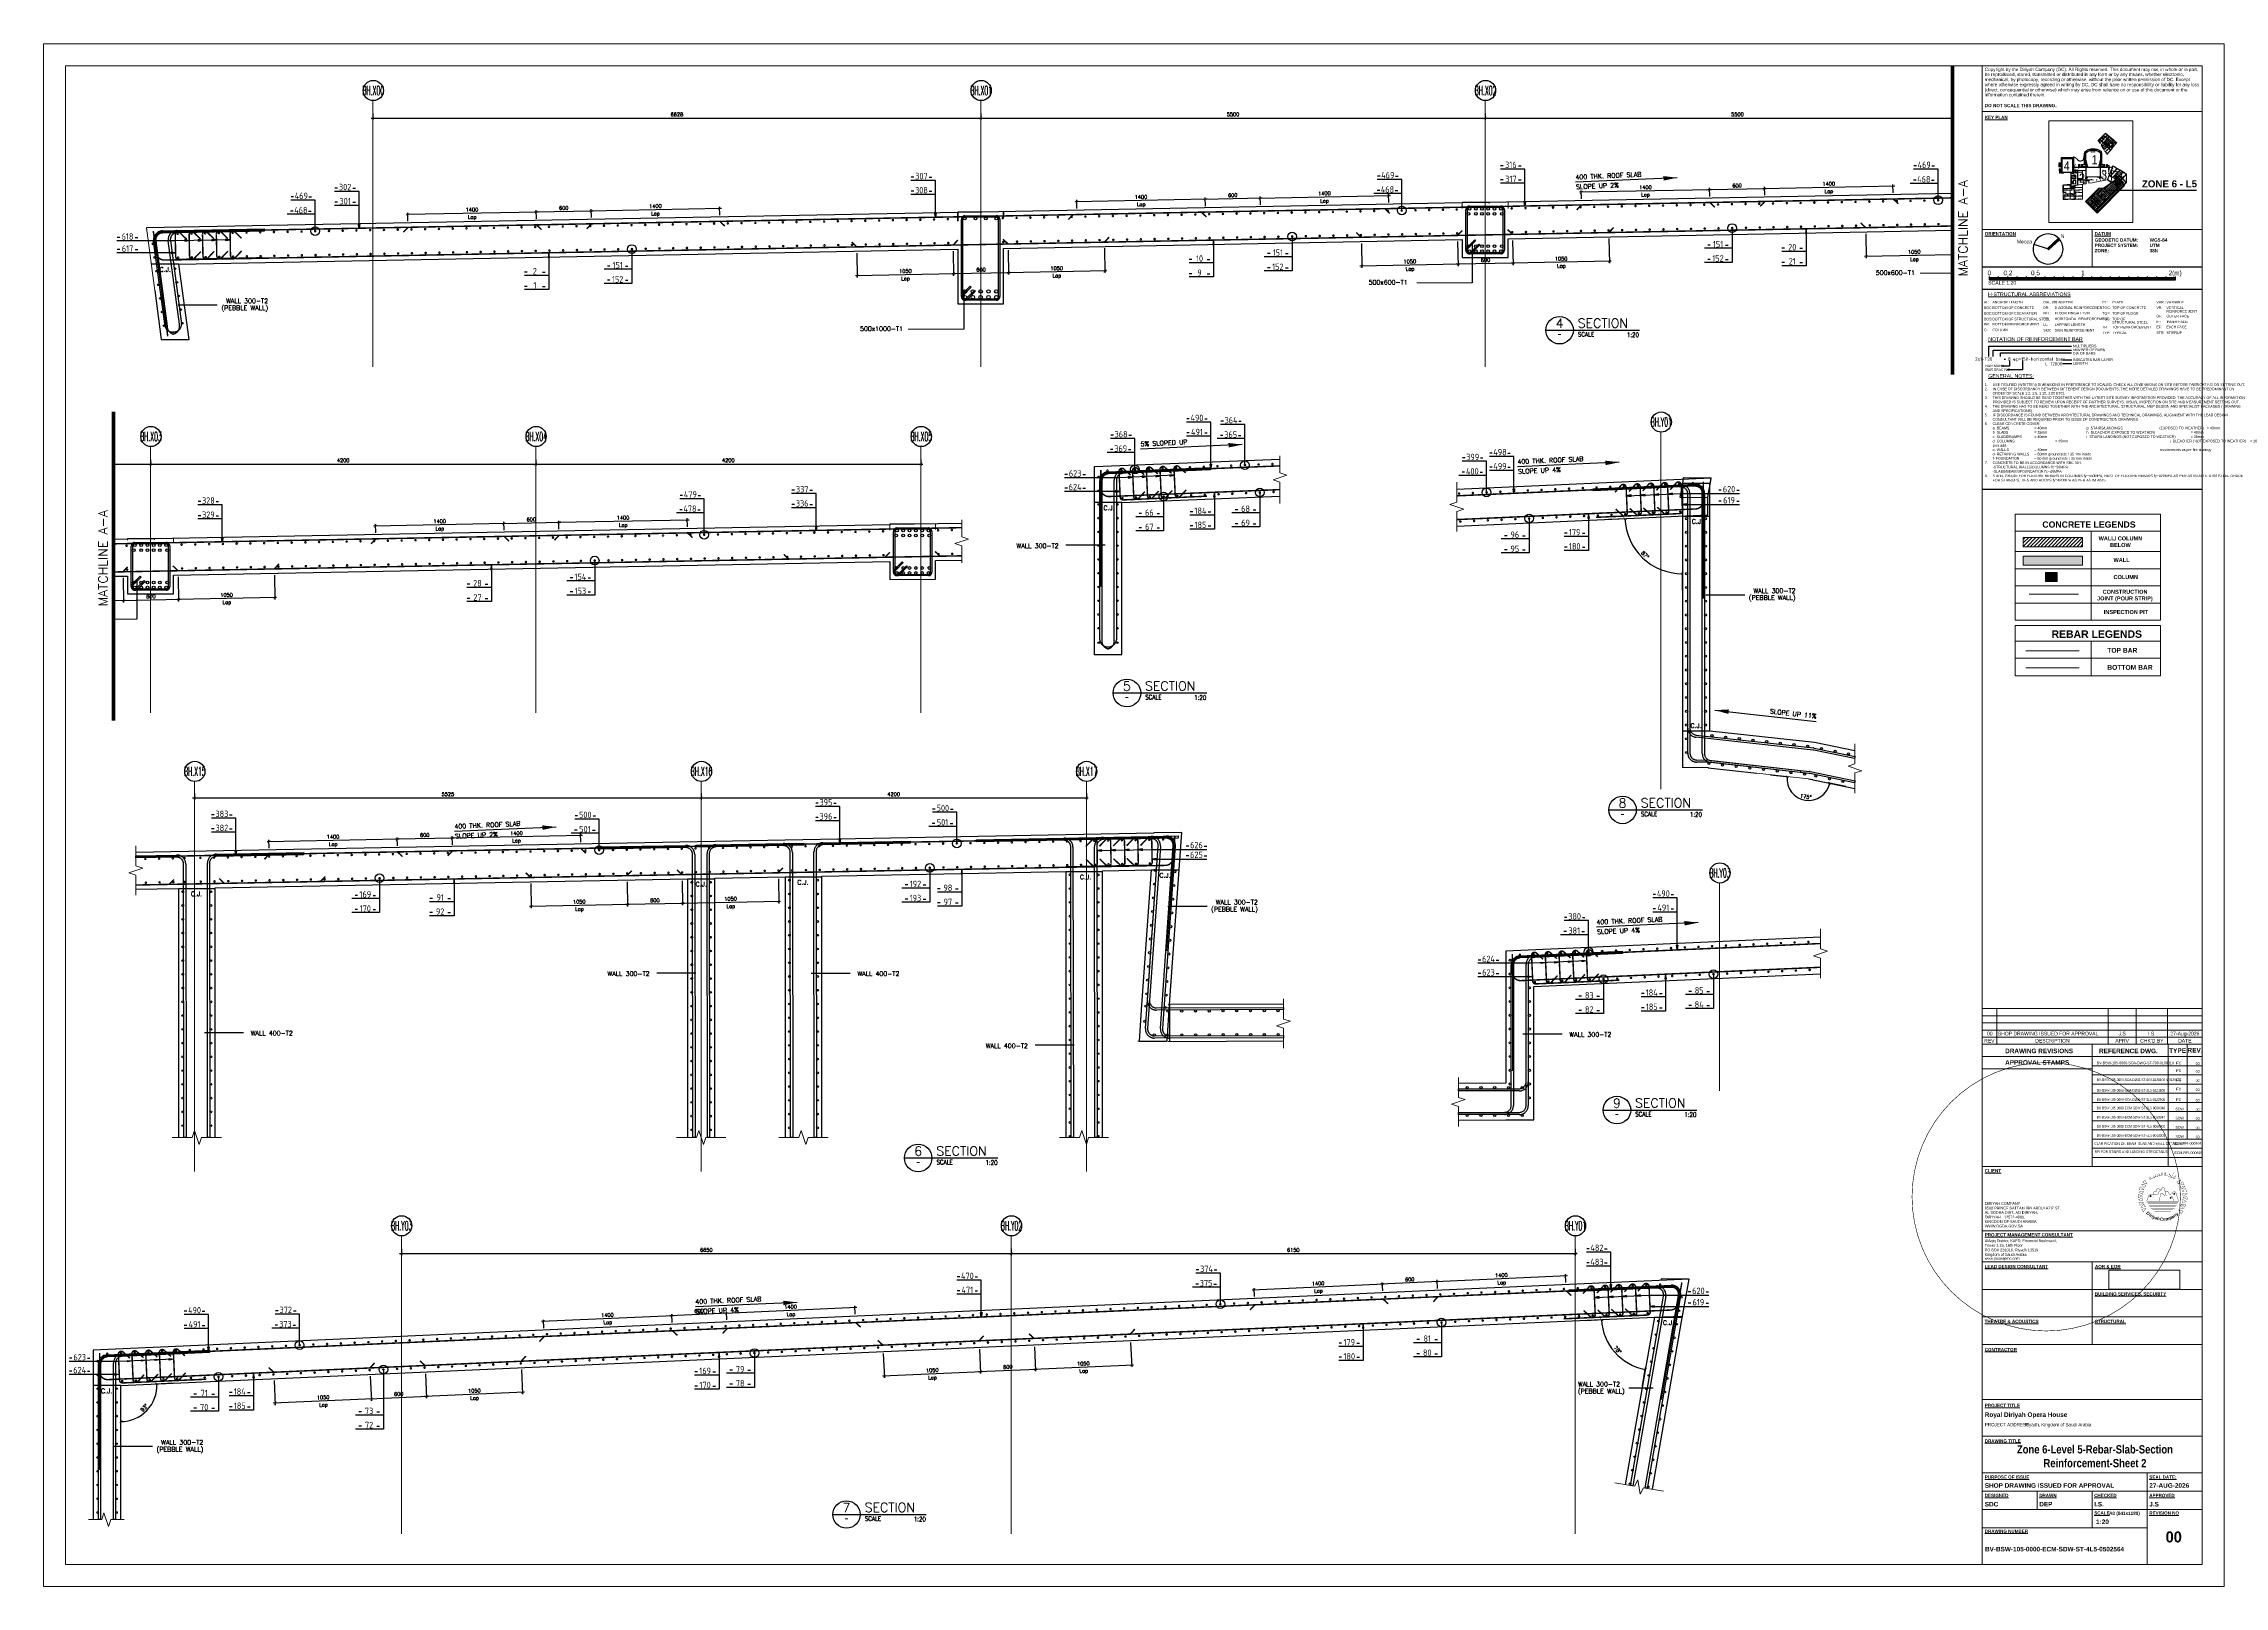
# Paper-space layout 'Sections 2' of a CAD drawing. Extents: x -5966 to -4777, y -2409 to -1568.
# The model-space entities are those that its viewports show. They can reach past a viewport. Long polylines and large blocks are cut down to what shows.
import ezdxf
from ezdxf.enums import TextEntityAlignment as Align

# ---------------------------------------------------------------- set-up
doc = ezdxf.new("R2010")
doc.units = 0
for name, pattern in [('AXES', [1.95, 1.2, -0.25, 0.25, -0.25]), ('CENTER2', [28.575, 19.05, -3.175, 3.175, -3.175]), ('Dash 0_5292', [1.0584, 0.5292, -0.5292]), ('Dash 2 mm', [4, 2, -2]), ('Hidden', [714.375, 476.25, -238.125]), ('Overhead', [3.96875, 2.38125, -1.5875])]:
    doc.linetypes.add(name, pattern=pattern)
for name, color, linetype in [('_MECh-DIM', 7, 'Continuous'), ('G-IMPT', 7, 'Continuous'), ('GRAPHIC SCALE', 1, 'Continuous'), ('S-ASSOCIATETEXT', 7, 'Continuous'), ('S-AXIS', 20, 'AXES'), ('S-RBAR-T10', 11, 'Continuous'), ('S-RBAR-T20', 10, 'Continuous'), ('S-RDIMO', 8, 'Continuous'), ('S-SIMPLETEXT', 7, 'Continuous'), ('S-TXT', 3, 'Continuous'), ('S-TXT-B', 7, 'Continuous'), ('X132-GN01-01(a) FRAME-GENERAL NOTES$0$00', 7, 'Continuous')]:
    doc.layers.add(name, color=color, linetype=linetype)
doc.layers.add('A-DETL', color=5, linetype='Continuous', lineweight=9, true_color=0x0000ff)
doc.layers.add('TITLE_A1_CI 012$0$L1', color=7, linetype='Continuous', lineweight=0, true_color=0xdb6e00)
for name, color, linetype, lineweight in [('A-DETL-GENF', 7, 'Continuous', 9), ('A-DETL-THIN', 151, 'Continuous', 18), ('A-DOOR', 7, 'Continuous', 9), ('A-FLOR', 7, 'Continuous', 15), ('A-GENM', 7, 'Continuous', 9), ('A-ROOF', 7, 'Continuous', 15), ('A-ROOF-PATT', 7, 'Continuous', 15), ('A-WALL', 7, 'Continuous', 15), ('G-ANNO-SCHD', 7, 'Continuous', 9), ('G-ANNO-TEXT', 7, 'Continuous', 9), ('G-ANNO-TTLB', 7, 'Continuous', 9), ('G-ANNO-TTLB-THIN', 151, 'Continuous', 30), ('I-WALL', 7, 'Continuous', 15), ('S-ARROW', 8, 'Continuous', 13), ('S-BEAM', 7, 'Continuous', 15), ('S-COLS', 7, 'Continuous', 15), ('S-FNDN', 32, 'Continuous', 9), ('S-GRID', 7, 'Continuous', 9), ('S-MATCH LNE', 5, 'CENTER2', 40), ('TITLE_A1_Area-A$0$A-DETL-THIN', 7, 'Continuous', 18), ('TITLE_A1_Area-A$0$A-Title text', 7, 'Continuous', 9), ('TITLE_A1_Area-A$0$G-ANNO-TTLB', 7, 'Continuous', 9)]:
    doc.layers.add(name, color=color, linetype=linetype, lineweight=lineweight)
doc.layers.add('S-C.J', color=1, linetype='ZIGZAG', true_color=0xff0000)
doc.layers.get('Defpoints').off()
doc.styles.add('Arial Narrow_1', font='ARIALN.TTF', dxfattribs={"height": 200})
doc.styles.add('Arial Narrow_2', font='ARIALN.TTF', dxfattribs={"height": 250})
doc.styles.add('Arial Narrow_3', font='ARIALN.TTF', dxfattribs={"height": 350})
doc.styles.add('Arial Narrow_4', font='ARIALN.TTF', dxfattribs={"height": 150})
doc.styles.add('Arial Narrow_B_1', font='ARIALNB.TTF', dxfattribs={"height": 500})
doc.styles.add('ARIAL-N', font='ARIALN.TTF')
doc.styles.add('Arial_3', font='ARIAL.TTF', dxfattribs={"height": 3})
doc.styles.add('Arial_4', font='ARIAL.TTF', dxfattribs={"height": 1.8})
doc.styles.add('Arial_B', font='ARIALBD.TTF', dxfattribs={"height": 1.8})
doc.styles.add('Arial_B_1', font='ARIALBD.TTF', dxfattribs={"height": 2.5})
doc.styles.add('Arial_B_3', font='ARIALBD.TTF', dxfattribs={"width": 0.95, "height": 3.7})
doc.styles.add('ARMACAD', font='isocp.shx')
doc.styles.add('ROMANS', font='romans.shx')
doc.styles.add('ROMANT', font='romant')
doc.styles.add('Title', font='swisscb.ttf')
doc.styles.add('TITLE_A1_Area-A$0$ARIAL', font='ARIAL.TTF')
doc.styles.add('TITLE_A1_Area-A$0$Arial_B_3', font='ARIALBD.TTF', dxfattribs={"height": 2.5})
doc.styles.add('TITLE_A1_CI 012$0$logo', font='ARIALBD.TTF')
doc.styles.add('X132-GN01-01(a) FRAME-GENERAL NOTES$0$ARIAL-N', font='ARIALN.TTF')
doc.linetypes.add('ZIGZAG', pattern='A,0.0001,-0.2,[131,ltypeshp.shx,S=0.2,R=0,X=-0.2,Y=0],-0.4,[131,ltypeshp.shx,S=0.2,R=180,X=0.2,Y=0],-0.2', length=0.8001)
doc.dimstyles.new('S-DIMI-100', dxfattribs={"dimscale": 100, "dimtxt": 2, "dimasz": 1.5, "dimexe": 1, "dimexo": 1, "dimgap": 1, "dimtad": 1, "dimdec": 0, "dimzin": 12, "dimdsep": 46, "dimtxsty": 'ROMANS', "dimblk": 'ARCHTICK', "dimcen": 0.09, "dimdle": 1, "dimclrd": 8, "dimclre": 8, "dimclrt": 4, "dimadec": 0, "dimazin": 3, "dimtfac": 1, "dimtdec": 0, "dimtix": 1, "dimtmove": 1, "dimatfit": 3, "dimtolj": 1, "dimtzin": 0, "dimarcsym": 0})
doc.dimstyles.new('S-DIMI-20', dxfattribs={"dimscale": 20, "dimtxt": 2, "dimasz": 1.5, "dimexe": 1, "dimexo": 1, "dimgap": 1, "dimtad": 1, "dimdec": 0, "dimzin": 12, "dimdsep": 46, "dimtxsty": 'ROMANS', "dimblk": 'ARCHTICK', "dimcen": 0.09, "dimdle": 1, "dimclrd": 8, "dimclre": 8, "dimclrt": 4, "dimadec": 0, "dimazin": 3, "dimtfac": 1, "dimtdec": 0, "dimtix": 1, "dimtmove": 1, "dimatfit": 3, "dimtolj": 1, "dimtzin": 0, "dimarcsym": 0})

# ---------------------------------------------------------------- blocks, each defined once
blk = doc.blocks.new('TITLE_A1_CI 012$0$DGLOGO')
at = {"layer": 'TITLE_A1_CI 012$0$L1'}
h = blk.add_hatch(color=256, dxfattribs=at)
h.dxf.hatch_style = 1
h.paths.add_polyline_path([(-8.6, 0.9), (-9.1, 0.2), (-8.2, 0.2)])
h = blk.add_hatch(color=256, dxfattribs=at)
h.dxf.hatch_style = 1
h.paths.add_polyline_path([(8.3, 2.7), (7.9, 2), (8.8, 2)])
h = blk.add_hatch(color=256, dxfattribs=at)
h.dxf.hatch_style = 1
h.paths.add_polyline_path([(5.7, -0.2), (5.3, -0.9), (6.1, -0.9)])
for p, q in [((-8.6, 0.9), (-9.1, 0.2)), ((-8.2, 0.2), (-9.1, 0.2)), ((-8.6, 0.9), (-8.2, 0.2)), ((8.3, 2.7), (7.9, 2)), ((8.8, 2), (7.9, 2)), ((8.3, 2.7), (8.8, 2)), ((5.7, -0.2), (5.3, -0.9)), ((6.1, -0.9), (5.3, -0.9)), ((5.7, -0.2), (6.1, -0.9))]:
    blk.add_line(p, q, dxfattribs=at)
at = {"layer": 'TITLE_A1_CI 012$0$L1', "lineweight": 0}
for points, const_width in [([(19.4, 0.1, 7480.515172), (19.4, 0.1, 7480.515172)], 0.405), ([(18.6, 0.1, 6019.927278), (18.6, 0.1)], 0.202), ([(-4.7, 15.8), (-5.1, 15.8, 0.93336), (-4.4, 14.8, 0.041852), (-6, 14.1), (-6.5, 15.1), (-6, 14.1, 0.033021), (-8.8, 12.5, -0.358805), (-9, 12.5), (-9.5, 13, -0.462932), (-9.5, 13.2), (-9, 13.6, -0.414214), (-8.7, 13.6), (-8.2, 12.8)], 0.202), ([(-3.7, 16), (-3.5, 14.9, -0.317099), (-3.7, 14.4), (-4, 14.2)], 0.202), ([(-3, 16.4, -0.507086), (-2, 15.3)], 0.202), ([(-1.1, 17.2), (-1, 15.3), (-2, 15.3, -0.389491)], 0.202), ([(5.2, 16.5), (4.6, 15.8, -0.237899), (5.6, 15.4), (5.4, 14.5), (1.3, 15.5, -0.391302), (1.2, 15.7), (1.3, 16.3, -0.389555), (1.5, 16.5), (2.2, 16.4, -0.435488), (2.3, 16.2), (2.2, 15.3)], 0.202), ([(13.6, -0.1, 2757.346407), (13.6, -0.1)], 0.202), ([(12.7, 0.1, 3842.227872), (12.7, 0)], 0.405), ([(1.7, 4.1), (3.3, 4, -0.198583), (4, 3.3), (4.6, 2.1, 0.302006), (4.7, 2), (6.2, 2, 0.155847), (7.3, 3.1, -0.631502), (9.5, 2.8), (11.4, -3.1), (-11.4, -3.1), (-10.1, 0.6, -0.295692), (-8.7, 1.7), (-4.3, 1.7)], 0.225), ([(-6.9, 1.6), (-6.5, 3.2, -0.369267), (-5.7, 3.8), (-5.2, 3.8, 0.09844), (-4.7, 3.9, 0.228562), (-4.4, 4.3), (-4.1, 5.4, -0.384126), (-3.4, 5.8), (-2.7, 5.8)], 0.225), ([(2.6, 0.6), (1.1, 6.1, 0.343468), (0.6, 6.5), (0.2, 6.5, 0.293726), (-0.6, 6), (-0.9, 5.1, -0.194738), (-1.3, 4.6), (-2, 4.2, 0.131798), (-2.7, 3.5), (-2.9, 2.8, -0.190679), (-3.7, 1.9, -0.146121), (-4.3, 1.7)], 0.225), ([(-2.7, 5.8, -0.271098), (-2.3, 5.5), (-2.1, 5.2, 0.310377), (-1.7, 5), (-1.1, 5)], 0.225), ([(7.9, -3.1), (7.1, -0.3, 0.33213), (5.9, 0.6), (1.9, 0.6, -0.093684), (0.9, 1.4, -0.013153), (0.4, 2.1, 0.208802), (-0.5, 2.6), (-1, 2.6, 0.326624), (-1.5, 2.2), (-2.4, -3.1)], 0.225)]:
    blk.add_lwpolyline(points, format="xyb", dxfattribs=dict(at, const_width=const_width))
for points, const_width in [([(-0.2, 17.3), (-0.2, 15.4)], 0.202), ([(2.2, 15.3), (2.3, 16.2), (2.4, 16.7)], 0.202), ([(-14.2, 10.2), (-11.2, 9.2), (-12.8, 12), (-14.2, 10.2)], 0.202), ([(-8.2, 12.8), (-8.7, 13.6), (-9.1, 14)], 0.202), ([(-2, 15.3), (-3, 15.3)], 0.202), ([(9.1, 13.8), (8.6, 12.8), (6.2, 14.1), (6.8, 15.1), (6, 13.6), (5.4, 13.6)], 0.202), ([(7.3, 13.5), (7.8, 14.4)], 0.202), ([(7.9, 13.2), (8.5, 14)], 0.202), ([(11.4, 9.1), (10, 10.6), (13, 12.1), (11.4, 9.1)], 0.202), ([(-11, -4.1), (10.9, -4.1)], 0.225), ([(-10.6, -5.1), (10.5, -5.1)], 0.225), ([(-10, -6.1), (10, -6.1)], 0.225), ([(-9.3, -7.2), (9.2, -7.2)], 0.225), ([(-8.5, -8.1), (8.5, -8.1)], 0.225), ([(-7.4, -9.1), (7.2, -9.1)], 0.225), ([(-5.8, -10.2), (5.7, -10.2)], 0.225), ([(-3.5, -11.1), (3.5, -11.1)], 0.225)]:
    blk.add_lwpolyline(points, dxfattribs=dict(at, const_width=const_width))
at = {"layer": 'TITLE_A1_CI 012$0$L1', "lineweight": 0, "const_width": 0.202}
for points in [[(1.6, 17.2, 1), (1.8, 17.2, 1)], [(2.1, 17, 1), (2.3, 17, 1)], [(-9.9, 13.9, 1), (-9.8, 13.9, 1)], [(-9.5, 14.2, 1), (-9.3, 14.2, 1)], [(-6.2, 13.4, 1), (-6, 13.4, 1)], [(-5.7, 13.7, 1), (-5.6, 13.7, 1)], [(8.5, 14.8, 1), (8.7, 14.8, 1)], [(8.9, 15, 1), (9.1, 15, 1)], [(8.9, 14.5, 1), (9.1, 14.5, 1)]]:
    blk.add_lwpolyline(points, format="xyb", close=True, dxfattribs=at)
for points in [[(-17.5, 1.7), (-17.5, -0.6), (-14.5, 0.5)], [(-14.3, 1.7), (-13.9, 4), (-17.1, 3.4)], [(-16.1, 7.2), (-16.8, 5.1), (-13.5, 5.2)], [(-13.2, 6.4), (-12, 8.3), (-15.1, 9)], [(14.1, 10.9), (15.3, 8.9), (12.1, 8.3)], [(13.7, 5.4), (12.8, 7.5), (16.1, 7.6)], [(16.4, 6.1), (17.2, 3.9), (13.9, 4)], [(14.6, 0.5), (14.3, 2.7), (17.5, 2.1)], [(17.4, 0.5), (17.5, -1.8), (14.4, -0.6)], [(-14.3, -2.8), (-14.6, -0.6), (-17.5, -2.2)], [(-17.1, -4), (-16.4, -6.2), (-13.8, -4.1)], [(-12.4, -7.1), (-13.5, -5.1), (-15.7, -7.5)], [(-15.1, -9), (-13.8, -10.9), (-12, -8.2)], [(14.6, -10.2), (13.2, -12.1), (11.4, -9.4)], [(11.9, -8.2), (12.9, -6.1), (15.2, -8.5)], [(16.6, -5.1), (15.9, -7.3), (13.4, -5.3)], [(13.9, -4.1), (14.2, -1.8), (17.1, -3.4)]]:
    blk.add_lwpolyline(points, close=True, dxfattribs=at)
at = {"layer": 'TITLE_A1_CI 012$0$L1', "lineweight": 0, "char_height": 2.26, "attachment_point": 1, "style": 'TITLE_A1_CI 012$0$logo'}
for s, insert, width, rotation in [('D', (-10.5, -10.2), 1.959, 316.9452), ('i', (-8.6, -11.7), 1.959, 316.9452), ('r', (-8, -12.2), 0.932, 320.3203), ('i', (-7.1, -12.8), 1.959, 326.9753), ('y', (-6.8, -13.1), 1.572, 338.5738), ('a', (-5.1, -13.7), 1.58, 336.1796), ('h', (-3.7, -14.2), 1.398, 346.2642), ('C', (-1.8, -14.7), 2.094, 352.795), ('m', (1.9, -14.8), 2.325, 8.2702), ('p', (4.4, -14.1), 1.49, 19.1667), ('a', (5.8, -13.7), 1.58, 27.8809), ('n', (7.2, -12.8), 1.395, 31.2983), ('y', (8.6, -11.8), 1.572, 38.7921)]:
    blk.add_mtext(s, dxfattribs=dict(at, insert=insert, width=width, rotation=rotation))
at = {"layer": 'TITLE_A1_CI 012$0$L1', "lineweight": 0, "insert": (0.2, -14.8), "char_height": 2.26, "width": 1.608, "attachment_point": 1, "style": 'TITLE_A1_CI 012$0$logo'}
blk.add_mtext('o', dxfattribs=at)
blk = doc.blocks.new('_ARCHTICK')
at = {"color": 0, "linetype": 'ByBlock', "const_width": 0.15}
blk.add_lwpolyline([(-0.5, -0.5), (0.5, 0.5)], dxfattribs=at)
blk = doc.blocks.new('*U69')
for p, q in [((0, 0.12), (0, 0.17)), ((0, 0.12), (3, 0.12)), ((0, 0), (0, 0.12)), ((0, 0.06), (3, 0.06)), ((0, 0), (3, 0)), ((0.5, 0.12), (0.5, 0.17)), ((0.5, 0), (0.5, 0.12)), ((1, 0.12), (1, 0.17)), ((1, 0), (1, 0.12)), ((1.5, 0.12), (1.5, 0.17)), ((1.5, 0), (1.5, 0.12)), ((2, 0.12), (2, 0.17)), ((2, 0), (2, 0.12)), ((2.5, 0.12), (2.5, 0.17)), ((2.5, 0), (2.5, 0.12)), ((3, 0.12), (3, 0.17)), ((3, 0), (3, 0.12)), ((3, 0.12), (4, 0.12)), ((3, 0.06), (4, 0.06)), ((3, 0), (4, 0)), ((3.5, 0.12), (3.5, 0.17)), ((3.5, 0), (3.5, 0.12)), ((4, 0.12), (4, 0.17)), ((4, 0), (4, 0.12)), ((4, 0.12), (5, 0.12)), ((4, 0.06), (5, 0.06)), ((4, 0), (5, 0)), ((4.5, 0.12), (4.5, 0.17)), ((4.5, 0), (4.5, 0.12)), ((5, 0.12), (5, 0.17)), ((5, 0), (5, 0.12)), ((5, 0.12), (6, 0.12)), ((5, 0.06), (6, 0.06)), ((5, 0), (6, 0)), ((5.5, 0.12), (5.5, 0.17)), ((5.5, 0), (5.5, 0.12)), ((6, 0.12), (6, 0.17)), ((6, 0), (6, 0.12)), ((6, 0.12), (7, 0.12)), ((6, 0.06), (7, 0.06)), ((6, 0), (7, 0)), ((6.5, 0.12), (6.5, 0.17)), ((6.5, 0), (6.5, 0.12)), ((7, 0.12), (7, 0.17)), ((7, 0), (7, 0.12)), ((7, 0.12), (8, 0.12)), ((7, 0.06), (8, 0.06)), ((7, 0), (8, 0)), ((7.5, 0.12), (7.5, 0.17)), ((7.5, 0), (7.5, 0.12)), ((8, 0.12), (8, 0.17)), ((8, 0), (8, 0.12)), ((8, 0.12), (9, 0.12)), ((8, 0.06), (9, 0.06)), ((8, 0), (9, 0)), ((8.5, 0.12), (8.5, 0.17)), ((8.5, 0), (8.5, 0.12)), ((9, 0.12), (9, 0.17)), ((9, 0), (9, 0.12)), ((9, 0.12), (10, 0.12)), ((9, 0.06), (10, 0.06)), ((9, 0), (10, 0)), ((9.5, 0.12), (9.5, 0.17)), ((9.5, 0), (9.5, 0.12)), ((10, 0.12), (10, 0.17)), ((10, 0), (10, 0.12))]:
    blk.add_line(p, q)
for points in [[(0, 0.06), (0, 0), (0.5, 0.06), (0.5, 0)], [(0.5, 0.12), (0.5, 0.06), (1, 0.12), (1, 0.06)], [(1, 0.06), (1, 0), (2.5, 0.06), (2.5, 0)], [(2.5, 0.12), (2.5, 0.06), (5, 0.12), (5, 0.06)], [(5, 0.06), (5, 0), (10, 0.06), (10, 0)]]:
    blk.add_solid(points)
at = {"style": 'ARIAL-N'}
for s, height, p in [('0', 0.25, (0, 0.17)), ('0.2', 0.25, (1, 0.17)), ('0.5', 0.25, (2.48, 0.17)), ('1', 0.25, (5.02, 0.17)), ('2(m)', 0.25, (9.98, 0.17)), ('SCALE 1:20', 0.2, (0.69, -0.32))]:
    blk.add_text(s, height=height, dxfattribs=at).set_placement(p, align=Align.BOTTOM_CENTER)
blk = doc.blocks.new('*D90')
at = {"layer": '_MECh-DIM', "color": 8, "lineweight": -2, "transparency": 16777216}
for p, q in [((661878389, 2734764546), (661885057, 2734764546)), ((661878409, 2734764596), (661878409, 2734764526)), ((661885037, 2734764596), (661885037, 2734764526))]:
    blk.add_line(p, q, dxfattribs=at)
at = {"layer": '_MECh-DIM', "color": 8, "lineweight": -2, "transparency": 16777216, "xscale": 30, "yscale": 30, "zscale": 30, "rotation": 180}
blk.add_blockref('_ARCHTICK', (661878409, 2734764546), dxfattribs=at)
at = {"layer": '_MECh-DIM', "color": 8, "lineweight": -2, "transparency": 16777216, "xscale": 30, "yscale": 30, "zscale": 30}
blk.add_blockref('_ARCHTICK', (661885037, 2734764546), dxfattribs=at)
at = {"layer": '_MECh-DIM', "color": 4, "transparency": 16777216, "insert": (661881723, 2734764586), "char_height": 40, "width": 19.95, "attachment_point": 5, "style": 'ROMANS'}
blk.add_mtext('\\A1;6628', dxfattribs=at)
blk = doc.blocks.new('*D91')
at = {"layer": '_MECh-DIM', "color": 8, "lineweight": -2, "transparency": 16777216}
for p, q in [((661885017, 2734764546), (661890557, 2734764546)), ((661885037, 2734764596), (661885037, 2734764526)), ((661890537, 2734764596), (661890537, 2734764526))]:
    blk.add_line(p, q, dxfattribs=at)
at = {"layer": '_MECh-DIM', "color": 8, "lineweight": -2, "transparency": 16777216, "xscale": 30, "yscale": 30, "zscale": 30, "rotation": 180}
blk.add_blockref('_ARCHTICK', (661885037, 2734764546), dxfattribs=at)
at = {"layer": '_MECh-DIM', "color": 8, "lineweight": -2, "transparency": 16777216, "xscale": 30, "yscale": 30, "zscale": 30}
blk.add_blockref('_ARCHTICK', (661890537, 2734764546), dxfattribs=at)
at = {"layer": '_MECh-DIM', "color": 4, "transparency": 16777216, "insert": (661887787, 2734764586), "char_height": 40, "width": 19.95, "attachment_point": 5, "style": 'ROMANS'}
blk.add_mtext('\\A1;5500', dxfattribs=at)
blk = doc.blocks.new('*D92')
at = {"layer": '_MECh-DIM', "color": 8, "lineweight": -2, "transparency": 16777216}
for p, q in [((661890517, 2734764546), (661896057, 2734764546)), ((661890537, 2734764596), (661890537, 2734764526)), ((661896037, 2734764596), (661896037, 2734764526))]:
    blk.add_line(p, q, dxfattribs=at)
at = {"layer": '_MECh-DIM', "color": 8, "lineweight": -2, "transparency": 16777216, "xscale": 30, "yscale": 30, "zscale": 30, "rotation": 180}
blk.add_blockref('_ARCHTICK', (661890537, 2734764546), dxfattribs=at)
at = {"layer": '_MECh-DIM', "color": 8, "lineweight": -2, "transparency": 16777216, "xscale": 30, "yscale": 30, "zscale": 30}
blk.add_blockref('_ARCHTICK', (661896037, 2734764546), dxfattribs=at)
at = {"layer": '_MECh-DIM', "color": 4, "transparency": 16777216, "insert": (661893287, 2734764586), "char_height": 40, "width": 19.95, "attachment_point": 5, "style": 'ROMANS'}
blk.add_mtext('\\A1;5500', dxfattribs=at)
blk = doc.blocks.new('*D93')
at = {"layer": '_MECh-DIM', "color": 8, "lineweight": -2, "transparency": 16777216}
for p, q in [((661896017, 2734764546), (661900257, 2734764546)), ((661896037, 2734764596), (661896037, 2734764526)), ((661900237, 2734764596), (661900237, 2734764526))]:
    blk.add_line(p, q, dxfattribs=at)
at = {"layer": '_MECh-DIM', "color": 8, "lineweight": -2, "transparency": 16777216, "xscale": 30, "yscale": 30, "zscale": 30, "rotation": 180}
blk.add_blockref('_ARCHTICK', (661896037, 2734764546), dxfattribs=at)
at = {"layer": '_MECh-DIM', "color": 8, "lineweight": -2, "transparency": 16777216, "xscale": 30, "yscale": 30, "zscale": 30}
blk.add_blockref('_ARCHTICK', (661900237, 2734764546), dxfattribs=at)
at = {"layer": '_MECh-DIM', "color": 4, "transparency": 16777216, "insert": (661898137, 2734764586), "char_height": 40, "width": 19.95, "attachment_point": 5, "style": 'ROMANS'}
blk.add_mtext('\\A1;4200', dxfattribs=at)
blk = doc.blocks.new('*D94')
at = {"layer": '_MECh-DIM', "color": 8, "lineweight": -2, "transparency": 16777216}
for p, q in [((661900217, 2734764546), (661904457, 2734764546)), ((661900237, 2734764596), (661900237, 2734764526)), ((661904437, 2734764596), (661904437, 2734764526))]:
    blk.add_line(p, q, dxfattribs=at)
at = {"layer": '_MECh-DIM', "color": 8, "lineweight": -2, "transparency": 16777216, "xscale": 30, "yscale": 30, "zscale": 30, "rotation": 180}
blk.add_blockref('_ARCHTICK', (661900237, 2734764546), dxfattribs=at)
at = {"layer": '_MECh-DIM', "color": 8, "lineweight": -2, "transparency": 16777216, "xscale": 30, "yscale": 30, "zscale": 30}
blk.add_blockref('_ARCHTICK', (661904437, 2734764546), dxfattribs=at)
at = {"layer": '_MECh-DIM', "color": 4, "transparency": 16777216, "insert": (661902337, 2734764586), "char_height": 40, "width": 19.95, "attachment_point": 5, "style": 'ROMANS'}
blk.add_mtext('\\A1;4200', dxfattribs=at)
blk = doc.blocks.new('SECTION TITLE2')
at = {"layer": 'S-TXT', "color": 2}
blk.add_line((-7.5, 0), (7.5, 0), dxfattribs=at)
at = {"layer": 'S-TXT'}
blk.add_circle((0, 0), 7.5, dxfattribs=at)
at = {"layer": 'S-TXT-B', "color": 3}
blk.add_line((7.5, 0), (43.5, 0), dxfattribs=at)
at = {"layer": 'S-TXT', "style": 'ROMANS', "width": 0.75}
blk.add_text('SCALE', height=2.5, dxfattribs=at).set_placement((10, -3.5))
at = {"layer": 'S-TXT', "color": 7, "style": 'ROMANT', "flags": 8}
blk.add_attdef('01', text='', height=5, dxfattribs=at).set_placement((0, 3.8), align=Align.MIDDLE)
blk.add_attdef('SECTION', text='', height=5, dxfattribs=at).set_placement((9.9, -0.2), align=Align.BOTTOM_LEFT)
at = {"layer": 'S-TXT', "style": 'ROMANS', "width": 0.7, "flags": 8}
blk.add_attdef('-', text='', height=2.25, dxfattribs=at).set_placement((0, -2.3), align=Align.MIDDLE)
at = {"layer": 'S-TXT', "style": 'ROMANS', "width": 0.75, "flags": 8}
blk.add_attdef('1:250', text='', height=2.5, dxfattribs=at).set_placement((43.3, -4.5), align=Align.BOTTOM_RIGHT)
blk = doc.blocks.new('*U1142')
at = {"layer": 'S-AXIS', "color": 3, "linetype": 'Continuous'}
blk.add_circle((0, 5.5), 5.5, dxfattribs=at)
at = {"layer": 'S-AXIS', "color": 3, "linetype": 'Continuous', "ltscale": 0.5, "style": 'ROMANT', "width": 0.4, "flags": 8}
blk.add_attdef('A', text='', height=5, dxfattribs=at).set_placement((0, 5.5), align=Align.MIDDLE_CENTER)
blk = doc.blocks.new('*D1135')
at = {"layer": '_MECh-DIM', "color": 8, "lineweight": -2, "transparency": 16777216}
for p, q in [((662084706, 2734761744), (662091396, 2734761744)), ((662084726, 2734761795), (662084726, 2734761724)), ((662091376, 2734761795), (662091376, 2734761724))]:
    blk.add_line(p, q, dxfattribs=at)
at = {"layer": '_MECh-DIM', "color": 8, "lineweight": -2, "transparency": 16777216, "xscale": 30, "yscale": 30, "zscale": 30, "rotation": 180}
blk.add_blockref('_ARCHTICK', (662084726, 2734761744), dxfattribs=at)
at = {"layer": '_MECh-DIM', "color": 8, "lineweight": -2, "transparency": 16777216, "xscale": 30, "yscale": 30, "zscale": 30}
blk.add_blockref('_ARCHTICK', (662091376, 2734761744), dxfattribs=at)
at = {"layer": '_MECh-DIM', "color": 4, "transparency": 16777216, "insert": (662088051, 2734761784), "char_height": 40, "width": 19.95, "attachment_point": 5, "style": 'ROMANS'}
blk.add_mtext('\\A1;6650', dxfattribs=at)
blk = doc.blocks.new('*D1136')
at = {"layer": '_MECh-DIM', "color": 8, "lineweight": -2, "transparency": 16777216}
for p, q in [((662091356, 2734761744), (662097546, 2734761744)), ((662091376, 2734761795), (662091376, 2734761724)), ((662097526, 2734761795), (662097526, 2734761724))]:
    blk.add_line(p, q, dxfattribs=at)
at = {"layer": '_MECh-DIM', "color": 8, "lineweight": -2, "transparency": 16777216, "xscale": 30, "yscale": 30, "zscale": 30, "rotation": 180}
blk.add_blockref('_ARCHTICK', (662091376, 2734761744), dxfattribs=at)
at = {"layer": '_MECh-DIM', "color": 8, "lineweight": -2, "transparency": 16777216, "xscale": 30, "yscale": 30, "zscale": 30}
blk.add_blockref('_ARCHTICK', (662097526, 2734761744), dxfattribs=at)
at = {"layer": '_MECh-DIM', "color": 4, "transparency": 16777216, "insert": (662094451, 2734761784), "char_height": 40, "width": 19.95, "attachment_point": 5, "style": 'ROMANS'}
blk.add_mtext('\\A1;6150', dxfattribs=at)
blk = doc.blocks.new('*D1137')
at = {"layer": '_MECh-DIM', "color": 8, "lineweight": -2, "transparency": 16777216}
for p, q in [((662082240, 2734760331), (662082040, 2734760322)), ((662081668, 2734759733), (662081668, 2734759933))]:
    blk.add_line(p, q, dxfattribs=at)
blk.add_arc((662081668, 2734760305), 392, 270, 2.5485, dxfattribs=at)
at = {"layer": '_MECh-DIM', "color": 8, "lineweight": -2, "transparency": 16777216, "xscale": 30, "yscale": 30, "zscale": 30}
for p, rotation in [((662082060, 2734760323), 92.5485021482656), ((662081668, 2734759913), 179.999999994859)]:
    blk.add_blockref('_ARCHTICK', p, dxfattribs=dict(at, rotation=rotation))
at = {"layer": '_MECh-DIM', "color": 4, "transparency": 16777216, "insert": (662081922, 2734760062), "char_height": 40, "width": 13.43, "attachment_point": 5, "rotation": 46.2743, "style": 'ROMANS'}
blk.add_mtext('\\A1;93°', dxfattribs=at)
blk = doc.blocks.new('*D1138')
at = {"layer": '_MECh-DIM', "color": 8, "lineweight": -2, "transparency": 16777216}
for p, q in [((662097634, 2734761016), (662097834, 2734761025)), ((662098260, 2734760304), (662098294, 2734760501))]:
    blk.add_line(p, q, dxfattribs=at)
blk.add_arc((662098390, 2734761050), 577, 182.5485, 260.1283, dxfattribs=at)
at = {"layer": '_MECh-DIM', "color": 8, "lineweight": -2, "transparency": 16777216, "xscale": 30, "yscale": 30, "zscale": 30}
for p, rotation in [((662097814, 2734761024), 92.548502136605), ((662098291, 2734760482), 350.1282556104969)]:
    blk.add_blockref('_ARCHTICK', p, dxfattribs=dict(at, rotation=rotation))
at = {"layer": '_MECh-DIM', "color": 4, "transparency": 16777216, "insert": (662097987, 2734760695), "char_height": 40, "width": 13.43, "attachment_point": 5, "rotation": 311.3384, "style": 'ROMANS'}
blk.add_mtext('\\A1;78°', dxfattribs=at)
blk = doc.blocks.new('*D1133')
at = {"layer": '_MECh-DIM', "color": 8, "lineweight": -2, "transparency": 16777216}
for p, q in [((662124157, 2734761741), (662129722, 2734761741)), ((662124177, 2734761792), (662124177, 2734761721)), ((662129702, 2734761792), (662129702, 2734761721))]:
    blk.add_line(p, q, dxfattribs=at)
at = {"layer": '_MECh-DIM', "color": 8, "lineweight": -2, "transparency": 16777216, "xscale": 30, "yscale": 30, "zscale": 30, "rotation": 180}
blk.add_blockref('_ARCHTICK', (662124177, 2734761741), dxfattribs=at)
at = {"layer": '_MECh-DIM', "color": 8, "lineweight": -2, "transparency": 16777216, "xscale": 30, "yscale": 30, "zscale": 30}
blk.add_blockref('_ARCHTICK', (662129702, 2734761741), dxfattribs=at)
at = {"layer": '_MECh-DIM', "color": 4, "transparency": 16777216, "insert": (662126940, 2734761781), "char_height": 40, "attachment_point": 5, "style": 'ROMANS'}
blk.add_mtext('\\A1;5525', dxfattribs=at)
blk = doc.blocks.new('*D1134')
at = {"layer": '_MECh-DIM', "color": 8, "lineweight": -2, "transparency": 16777216}
for p, q in [((662129682, 2734761741), (662133922, 2734761741)), ((662129702, 2734761792), (662129702, 2734761721)), ((662133902, 2734761792), (662133902, 2734761721))]:
    blk.add_line(p, q, dxfattribs=at)
at = {"layer": '_MECh-DIM', "color": 8, "lineweight": -2, "transparency": 16777216, "xscale": 30, "yscale": 30, "zscale": 30, "rotation": 180}
blk.add_blockref('_ARCHTICK', (662129702, 2734761741), dxfattribs=at)
at = {"layer": '_MECh-DIM', "color": 8, "lineweight": -2, "transparency": 16777216, "xscale": 30, "yscale": 30, "zscale": 30}
blk.add_blockref('_ARCHTICK', (662133902, 2734761741), dxfattribs=at)
at = {"layer": '_MECh-DIM', "color": 4, "transparency": 16777216, "insert": (662131802, 2734761781), "char_height": 40, "attachment_point": 5, "style": 'ROMANS'}
blk.add_mtext('\\A1;4200', dxfattribs=at)
blk = doc.blocks.new('*D1139')
at = {"layer": '_MECh-DIM', "color": 8, "lineweight": -2, "transparency": 16777216}
for p, q in [((662195886, 2734761263), (662196086, 2734761271)), ((662196693, 2734760491), (662196693, 2734760691))]:
    blk.add_line(p, q, dxfattribs=at)
blk.add_arc((662196693, 2734761298), 628, 182.5485, 270, dxfattribs=at)
at = {"layer": '_MECh-DIM', "color": 8, "lineweight": -2, "transparency": 16777216, "xscale": 30, "yscale": 30, "zscale": 30}
for p, rotation in [((662196066, 2734761271), 92.54850208671867), ((662196693, 2734760671), 1.178169561910636e-08)]:
    blk.add_blockref('_ARCHTICK', p, dxfattribs=dict(at, rotation=rotation))
at = {"layer": '_MECh-DIM', "color": 4, "transparency": 16777216, "insert": (662196287, 2734760874), "char_height": 40, "attachment_point": 5, "rotation": 316.2743, "style": 'ROMANS'}
blk.add_mtext('\\A1;87°', dxfattribs=at)
blk = doc.blocks.new('*D1140')
at = {"layer": '_MECh-DIM', "color": 8, "lineweight": -2, "transparency": 16777216}
for p, q in [((662197655, 2734758478), (662197854, 2734758456)), ((662198477, 2734758349), (662198281, 2734758389))]:
    blk.add_line(p, q, dxfattribs=at)
blk.add_arc((662198069, 2734758433), 236, 173.7051, 348.4348, dxfattribs=at)
at = {"layer": '_MECh-DIM', "color": 8, "lineweight": -2, "transparency": 16777216, "xscale": 30, "yscale": 30, "zscale": 30}
for p, rotation in [((662197834, 2734758459), 83.70512600245591), ((662198300, 2734758385), 78.43477126426214)]:
    blk.add_blockref('_ARCHTICK', p, dxfattribs=dict(at, rotation=rotation))
at = {"layer": '_MECh-DIM', "color": 4, "transparency": 16777216, "insert": (662198038, 2734758239), "char_height": 40, "attachment_point": 5, "rotation": 351.0699, "style": 'ROMANS'}
blk.add_mtext('\\A1;175°', dxfattribs=at)
blk = doc.blocks.new('*D1036')
at = {"layer": '_MECh-DIM', "color": 8, "lineweight": -2, "transparency": 16777216}
for p, q in [((661486901, 2734883838), (661486913, 2734883571)), ((661486932, 2734883591), (661485843, 2734883543)), ((661485852, 2734883791), (661485864, 2734883524))]:
    blk.add_line(p, q, dxfattribs=at)
at = {"layer": '_MECh-DIM', "color": 8, "lineweight": -2, "transparency": 16777216, "xscale": 30, "yscale": 30, "zscale": 30}
for p, rotation in [((661486912, 2734883591), 2.548500871914809), ((661485863, 2734883544), 182.5485008719149)]:
    blk.add_blockref('_ARCHTICK', p, dxfattribs=dict(at, rotation=rotation))
at = {"layer": '_MECh-DIM', "color": 4, "transparency": 16777216, "char_height": 40, "attachment_point": 5, "rotation": 2.5485, "style": 'ROMANS'}
for s, insert in [('\\A1;1050', (661486386, 2734883607)), ('\\A1;Lap', (661486389, 2734883521))]:
    blk.add_mtext(s, dxfattribs=dict(at, insert=insert))
blk = doc.blocks.new('*D1037')
at = {"layer": '_MECh-DIM', "color": 8, "lineweight": -2, "transparency": 16777216}
for p, q in [((661484203, 2734883718), (661484215, 2734883451)), ((661485252, 2734883764), (661485264, 2734883497)), ((661485283, 2734883518), (661484194, 2734883470))]:
    blk.add_line(p, q, dxfattribs=at)
at = {"layer": '_MECh-DIM', "color": 8, "lineweight": -2, "transparency": 16777216, "xscale": 30, "yscale": 30, "zscale": 30}
for p, rotation in [((661484214, 2734883471), 182.5485008719149), ((661485263, 2734883517), 2.548500871914809)]:
    blk.add_blockref('_ARCHTICK', p, dxfattribs=dict(at, rotation=rotation))
at = {"layer": '_MECh-DIM', "color": 4, "transparency": 16777216, "char_height": 40, "attachment_point": 5, "rotation": 2.5485, "style": 'ROMANS'}
for s, insert in [('\\A1;1050', (661484737, 2734883534)), ('\\A1;Lap', (661484741, 2734883447))]:
    blk.add_mtext(s, dxfattribs=dict(at, insert=insert))
blk = doc.blocks.new('*D1038')
at = {"layer": '_MECh-DIM', "color": 8, "lineweight": -2, "transparency": 16777216}
for p, q in [((661485252, 2734883764), (661485264, 2734883497)), ((661485852, 2734883791), (661485864, 2734883524)), ((661485883, 2734883545), (661485243, 2734883516))]:
    blk.add_line(p, q, dxfattribs=at)
at = {"layer": '_MECh-DIM', "color": 8, "lineweight": -2, "transparency": 16777216, "xscale": 30, "yscale": 30, "zscale": 30}
for p, rotation in [((661485263, 2734883517), 182.5485008719149), ((661485863, 2734883544), 2.548500871914809)]:
    blk.add_blockref('_ARCHTICK', p, dxfattribs=dict(at, rotation=rotation))
at = {"layer": '_MECh-DIM', "color": 4, "transparency": 16777216, "insert": (661485561, 2734883571), "char_height": 40, "attachment_point": 5, "rotation": 2.5485, "style": 'ROMANS'}
blk.add_mtext('\\A1;600', dxfattribs=at)
blk = doc.blocks.new('*D1069')
at = {"layer": '_MECh-DIM', "color": 8, "lineweight": -2, "transparency": 16777216}
for p, q in [((661419337, 2734887056), (661417897, 2734887028)), ((661417919, 2734886957), (661417917, 2734887049)), ((661419319, 2734886983), (661419317, 2734887075))]:
    blk.add_line(p, q, dxfattribs=at)
at = {"layer": '_MECh-DIM', "color": 8, "lineweight": -2, "transparency": 16777216, "xscale": 30, "yscale": 30, "zscale": 30}
for p, rotation in [((661417917, 2734887029), 181.0919307529866), ((661419317, 2734887055), 1.091930752986556)]:
    blk.add_blockref('_ARCHTICK', p, dxfattribs=dict(at, rotation=rotation))
at = {"layer": '_MECh-DIM', "color": 4, "transparency": 16777216, "char_height": 40, "attachment_point": 5, "rotation": 1.0919, "style": 'ROMANS'}
for s, insert in [('\\A1;1400', (661418617, 2734887082)), ('\\A1;Lap', (661418618, 2734886995))]:
    blk.add_mtext(s, dxfattribs=dict(at, insert=insert))
blk = doc.blocks.new('*D1070')
at = {"layer": '_MECh-DIM', "color": 8, "lineweight": -2, "transparency": 16777216}
for p, q in [((661417338, 2734887018), (661415898, 2734886990)), ((661415919, 2734886919), (661415917, 2734887011)), ((661417319, 2734886945), (661417317, 2734887037))]:
    blk.add_line(p, q, dxfattribs=at)
at = {"layer": '_MECh-DIM', "color": 8, "lineweight": -2, "transparency": 16777216, "xscale": 30, "yscale": 30, "zscale": 30}
for p, rotation in [((661415918, 2734886991), 181.0919307529866), ((661417318, 2734887017), 1.091930752986556)]:
    blk.add_blockref('_ARCHTICK', p, dxfattribs=dict(at, rotation=rotation))
at = {"layer": '_MECh-DIM', "color": 4, "transparency": 16777216, "char_height": 40, "attachment_point": 5, "rotation": 1.0919, "style": 'ROMANS'}
for s, insert in [('\\A1;1400', (661416617, 2734887044)), ('\\A1;Lap', (661416619, 2734886957))]:
    blk.add_mtext(s, dxfattribs=dict(at, insert=insert))
blk = doc.blocks.new('*D1071')
at = {"layer": '_MECh-DIM', "color": 8, "lineweight": -2, "transparency": 16777216}
for p, q in [((661417937, 2734887029), (661417298, 2734887017)), ((661417319, 2734886945), (661417317, 2734887037)), ((661417919, 2734886957), (661417917, 2734887049))]:
    blk.add_line(p, q, dxfattribs=at)
at = {"layer": '_MECh-DIM', "color": 8, "lineweight": -2, "transparency": 16777216, "xscale": 30, "yscale": 30, "zscale": 30}
for p, rotation in [((661417318, 2734887017), 181.0919307529866), ((661417917, 2734887029), 1.091930752986556)]:
    blk.add_blockref('_ARCHTICK', p, dxfattribs=dict(at, rotation=rotation))
at = {"layer": '_MECh-DIM', "color": 4, "transparency": 16777216, "insert": (661417617, 2734887063), "char_height": 40, "attachment_point": 5, "rotation": 1.0919, "style": 'ROMANS'}
blk.add_mtext('\\A1;600', dxfattribs=at)
blk = doc.blocks.new('*D1078')
at = {"layer": '_MECh-DIM', "color": 8, "lineweight": -2, "transparency": 16777216}
for p, q in [((661412042, 2734886917), (661410603, 2734886889)), ((661412024, 2734886844), (661412022, 2734886936)), ((661410624, 2734886818), (661410622, 2734886910))]:
    blk.add_line(p, q, dxfattribs=at)
at = {"layer": '_MECh-DIM', "color": 8, "lineweight": -2, "transparency": 16777216, "xscale": 30, "yscale": 30, "zscale": 30}
for p, rotation in [((661412022, 2734886916), 1.091930752986556), ((661410623, 2734886890), 181.0919307529866)]:
    blk.add_blockref('_ARCHTICK', p, dxfattribs=dict(at, rotation=rotation))
at = {"layer": '_MECh-DIM', "color": 4, "transparency": 16777216, "char_height": 40, "attachment_point": 5, "rotation": 1.0919, "style": 'ROMANS'}
for s, insert in [('\\A1;1400', (661411322, 2734886943)), ('\\A1;Lap', (661411323, 2734886856))]:
    blk.add_mtext(s, dxfattribs=dict(at, insert=insert))
blk = doc.blocks.new('*D1079')
at = {"layer": '_MECh-DIM', "color": 8, "lineweight": -2, "transparency": 16777216}
for p, q in [((661410043, 2734886879), (661408603, 2734886851)), ((661408624, 2734886780), (661408623, 2734886872)), ((661410024, 2734886806), (661410022, 2734886898))]:
    blk.add_line(p, q, dxfattribs=at)
at = {"layer": '_MECh-DIM', "color": 8, "lineweight": -2, "transparency": 16777216, "xscale": 30, "yscale": 30, "zscale": 30}
for p, rotation in [((661408623, 2734886852), 181.0919307529866), ((661410023, 2734886878), 1.091930752986556)]:
    blk.add_blockref('_ARCHTICK', p, dxfattribs=dict(at, rotation=rotation))
at = {"layer": '_MECh-DIM', "color": 4, "transparency": 16777216, "char_height": 40, "attachment_point": 5, "rotation": 1.0919, "style": 'ROMANS'}
for s, insert in [('\\A1;1400', (661409322, 2734886905)), ('\\A1;Lap', (661409324, 2734886818))]:
    blk.add_mtext(s, dxfattribs=dict(at, insert=insert))
blk = doc.blocks.new('*D1080')
at = {"layer": '_MECh-DIM', "color": 8, "lineweight": -2, "transparency": 16777216}
for p, q in [((661410643, 2734886890), (661410003, 2734886878)), ((661410024, 2734886806), (661410022, 2734886898)), ((661410624, 2734886818), (661410622, 2734886910))]:
    blk.add_line(p, q, dxfattribs=at)
at = {"layer": '_MECh-DIM', "color": 8, "lineweight": -2, "transparency": 16777216, "xscale": 30, "yscale": 30, "zscale": 30}
for p, rotation in [((661410023, 2734886878), 181.0919307529866), ((661410623, 2734886890), 1.091930752986556)]:
    blk.add_blockref('_ARCHTICK', p, dxfattribs=dict(at, rotation=rotation))
at = {"layer": '_MECh-DIM', "color": 4, "transparency": 16777216, "insert": (661410322, 2734886924), "char_height": 40, "attachment_point": 5, "rotation": 1.0919, "style": 'ROMANS'}
blk.add_mtext('\\A1;600', dxfattribs=at)
blk = doc.blocks.new('*D1081')
at = {"layer": '_MECh-DIM', "color": 8, "lineweight": -2, "transparency": 16777216}
for p, q in [((661415169, 2734886464), (661415174, 2734886197)), ((661416219, 2734886484), (661416224, 2734886217)), ((661416244, 2734886237), (661415154, 2734886216))]:
    blk.add_line(p, q, dxfattribs=at)
at = {"layer": '_MECh-DIM', "color": 8, "lineweight": -2, "transparency": 16777216, "xscale": 30, "yscale": 30, "zscale": 30}
for p, rotation in [((661415174, 2734886217), 181.0919491057863), ((661416224, 2734886237), 1.091949105786316)]:
    blk.add_blockref('_ARCHTICK', p, dxfattribs=dict(at, rotation=rotation))
at = {"layer": '_MECh-DIM', "color": 4, "transparency": 16777216, "char_height": 40, "attachment_point": 5, "rotation": 1.0919, "style": 'ROMANS'}
for s, insert in [('\\A1;1050', (661415698, 2734886266)), ('\\A1;Lap', (661415699, 2734886180))]:
    blk.add_mtext(s, dxfattribs=dict(at, insert=insert))
blk = doc.blocks.new('*D1082')
at = {"layer": '_MECh-DIM', "color": 8, "lineweight": -2, "transparency": 16777216}
for p, q in [((661414569, 2734886452), (661414574, 2734886185)), ((661414594, 2734886205), (661413504, 2734886185)), ((661413519, 2734886432), (661413524, 2734886165))]:
    blk.add_line(p, q, dxfattribs=at)
at = {"layer": '_MECh-DIM', "color": 8, "lineweight": -2, "transparency": 16777216, "xscale": 30, "yscale": 30, "zscale": 30}
for p, rotation in [((661413524, 2734886185), 181.0919491057863), ((661414574, 2734886205), 1.091949105786316)]:
    blk.add_blockref('_ARCHTICK', p, dxfattribs=dict(at, rotation=rotation))
at = {"layer": '_MECh-DIM', "color": 4, "transparency": 16777216, "char_height": 40, "attachment_point": 5, "rotation": 1.0919, "style": 'ROMANS'}
for s, insert in [('\\A1;1050', (661414048, 2734886235)), ('\\A1;Lap', (661414050, 2734886148))]:
    blk.add_mtext(s, dxfattribs=dict(at, insert=insert))
blk = doc.blocks.new('*D1083')
at = {"layer": '_MECh-DIM', "color": 8, "lineweight": -2, "transparency": 16777216}
for p, q in [((661414569, 2734886452), (661414574, 2734886185)), ((661415169, 2734886464), (661415174, 2734886197)), ((661415194, 2734886217), (661414554, 2734886205))]:
    blk.add_line(p, q, dxfattribs=at)
at = {"layer": '_MECh-DIM', "color": 8, "lineweight": -2, "transparency": 16777216, "xscale": 30, "yscale": 30, "zscale": 30}
for p, rotation in [((661414574, 2734886205), 181.0919491057863), ((661415174, 2734886217), 1.091949105786316)]:
    blk.add_blockref('_ARCHTICK', p, dxfattribs=dict(at, rotation=rotation))
at = {"layer": '_MECh-DIM', "color": 4, "transparency": 16777216, "insert": (661414873, 2734886251), "char_height": 40, "attachment_point": 5, "rotation": 1.0919, "style": 'ROMANS'}
blk.add_mtext('\\A1;600', dxfattribs=at)
blk = doc.blocks.new('*D1090')
at = {"layer": '_MECh-DIM', "color": 8, "lineweight": -2, "transparency": 16777216}
for p, q in [((661426170, 2734886674), (661426175, 2734886406)), ((661427220, 2734886694), (661427225, 2734886426)), ((661427245, 2734886447), (661426155, 2734886426))]:
    blk.add_line(p, q, dxfattribs=at)
at = {"layer": '_MECh-DIM', "color": 8, "lineweight": -2, "transparency": 16777216, "xscale": 30, "yscale": 30, "zscale": 30}
for p, rotation in [((661426175, 2734886426), 181.0919491057863), ((661427225, 2734886446), 1.091949105786316)]:
    blk.add_blockref('_ARCHTICK', p, dxfattribs=dict(at, rotation=rotation))
at = {"layer": '_MECh-DIM', "color": 4, "transparency": 16777216, "char_height": 40, "attachment_point": 5, "rotation": 1.0919, "style": 'ROMANS'}
for s, insert in [('\\A1;1050', (661426699, 2734886476)), ('\\A1;Lap', (661426701, 2734886390))]:
    blk.add_mtext(s, dxfattribs=dict(at, insert=insert))
blk = doc.blocks.new('*D1091')
at = {"layer": '_MECh-DIM', "color": 8, "lineweight": -2, "transparency": 16777216}
for p, q in [((661424521, 2734886642), (661424526, 2734886375)), ((661425570, 2734886662), (661425575, 2734886395)), ((661425595, 2734886415), (661424505, 2734886394))]:
    blk.add_line(p, q, dxfattribs=at)
at = {"layer": '_MECh-DIM', "color": 8, "lineweight": -2, "transparency": 16777216, "xscale": 30, "yscale": 30, "zscale": 30}
for p, rotation in [((661424525, 2734886395), 181.0919491057863), ((661425575, 2734886415), 1.091949105786316)]:
    blk.add_blockref('_ARCHTICK', p, dxfattribs=dict(at, rotation=rotation))
at = {"layer": '_MECh-DIM', "color": 4, "transparency": 16777216, "char_height": 40, "attachment_point": 5, "rotation": 1.0919, "style": 'ROMANS'}
for s, insert in [('\\A1;1050', (661425049, 2734886445)), ('\\A1;Lap', (661425051, 2734886358))]:
    blk.add_mtext(s, dxfattribs=dict(at, insert=insert))
blk = doc.blocks.new('*D1092')
at = {"layer": '_MECh-DIM', "color": 8, "lineweight": -2, "transparency": 16777216}
for p, q in [((661426170, 2734886674), (661426175, 2734886406)), ((661425570, 2734886662), (661425575, 2734886395)), ((661426195, 2734886427), (661425555, 2734886414))]:
    blk.add_line(p, q, dxfattribs=at)
at = {"layer": '_MECh-DIM', "color": 8, "lineweight": -2, "transparency": 16777216, "xscale": 30, "yscale": 30, "zscale": 30}
for p, rotation in [((661426175, 2734886426), 1.091949105786316), ((661425575, 2734886415), 181.0919491057863)]:
    blk.add_blockref('_ARCHTICK', p, dxfattribs=dict(at, rotation=rotation))
at = {"layer": '_MECh-DIM', "color": 4, "transparency": 16777216, "insert": (661425874, 2734886460), "char_height": 40, "attachment_point": 5, "rotation": 1.0919, "style": 'ROMANS'}
blk.add_mtext('\\A1;600', dxfattribs=at)
blk = doc.blocks.new('*D1084')
at = {"layer": '_MECh-DIM', "color": 8, "lineweight": -2, "transparency": 16777216}
for p, q in [((661424838, 2734887161), (661423398, 2734887133)), ((661423419, 2734887062), (661423418, 2734887154)), ((661424819, 2734887088), (661424817, 2734887180))]:
    blk.add_line(p, q, dxfattribs=at)
at = {"layer": '_MECh-DIM', "color": 8, "lineweight": -2, "transparency": 16777216, "xscale": 30, "yscale": 30, "zscale": 30}
for p, rotation in [((661423418, 2734887134), 181.0919307529866), ((661424818, 2734887160), 1.091930752986556)]:
    blk.add_blockref('_ARCHTICK', p, dxfattribs=dict(at, rotation=rotation))
at = {"layer": '_MECh-DIM', "color": 4, "transparency": 16777216, "char_height": 40, "attachment_point": 5, "rotation": 1.0919, "style": 'ROMANS'}
for s, insert in [('\\A1;1400', (661424117, 2734887187)), ('\\A1;Lap', (661424119, 2734887100))]:
    blk.add_mtext(s, dxfattribs=dict(at, insert=insert))
blk = doc.blocks.new('*D1085')
at = {"layer": '_MECh-DIM', "color": 8, "lineweight": -2, "transparency": 16777216}
for p, q in [((661422838, 2734887122), (661421398, 2734887095)), ((661421420, 2734887024), (661421418, 2734887115)), ((661422820, 2734887050), (661422818, 2734887142))]:
    blk.add_line(p, q, dxfattribs=at)
at = {"layer": '_MECh-DIM', "color": 8, "lineweight": -2, "transparency": 16777216, "xscale": 30, "yscale": 30, "zscale": 30}
for p, rotation in [((661421418, 2734887095), 181.0919307529866), ((661422818, 2734887122), 1.091930752986556)]:
    blk.add_blockref('_ARCHTICK', p, dxfattribs=dict(at, rotation=rotation))
at = {"layer": '_MECh-DIM', "color": 4, "transparency": 16777216, "char_height": 40, "attachment_point": 5, "rotation": 1.0919, "style": 'ROMANS'}
for s, insert in [('\\A1;1400', (661422118, 2734887149)), ('\\A1;Lap', (661422119, 2734887062))]:
    blk.add_mtext(s, dxfattribs=dict(at, insert=insert))
blk = doc.blocks.new('*D1086')
at = {"layer": '_MECh-DIM', "color": 8, "lineweight": -2, "transparency": 16777216}
for p, q in [((661423419, 2734887062), (661423418, 2734887154)), ((661423438, 2734887134), (661422798, 2734887122)), ((661422820, 2734887050), (661422818, 2734887142))]:
    blk.add_line(p, q, dxfattribs=at)
at = {"layer": '_MECh-DIM', "color": 8, "lineweight": -2, "transparency": 16777216, "xscale": 30, "yscale": 30, "zscale": 30}
for p, rotation in [((661423418, 2734887134), 1.091930752986556), ((661422818, 2734887122), 181.0919307529866)]:
    blk.add_blockref('_ARCHTICK', p, dxfattribs=dict(at, rotation=rotation))
at = {"layer": '_MECh-DIM', "color": 4, "transparency": 16777216, "insert": (661423117, 2734887168), "char_height": 40, "attachment_point": 5, "rotation": 1.0919, "style": 'ROMANS'}
blk.add_mtext('\\A1;600', dxfattribs=at)
blk = doc.blocks.new('*D1087')
at = {"layer": '_MECh-DIM', "color": 8, "lineweight": -2, "transparency": 16777216}
for p, q in [((661431743, 2734887292), (661430303, 2734887265)), ((661430324, 2734887193), (661430323, 2734887285)), ((661431724, 2734887220), (661431722, 2734887312))]:
    blk.add_line(p, q, dxfattribs=at)
at = {"layer": '_MECh-DIM', "color": 8, "lineweight": -2, "transparency": 16777216, "xscale": 30, "yscale": 30, "zscale": 30}
for p, rotation in [((661430323, 2734887265), 181.0919307529866), ((661431723, 2734887292), 1.091930752986556)]:
    blk.add_blockref('_ARCHTICK', p, dxfattribs=dict(at, rotation=rotation))
at = {"layer": '_MECh-DIM', "color": 4, "transparency": 16777216, "char_height": 40, "attachment_point": 5, "rotation": 1.0919, "style": 'ROMANS'}
for s, insert in [('\\A1;1400', (661431022, 2734887319)), ('\\A1;Lap', (661431024, 2734887232))]:
    blk.add_mtext(s, dxfattribs=dict(at, insert=insert))
blk = doc.blocks.new('*D1088')
at = {"layer": '_MECh-DIM', "color": 8, "lineweight": -2, "transparency": 16777216}
for p, q in [((661429743, 2734887254), (661428303, 2734887227)), ((661428325, 2734887155), (661428323, 2734887247)), ((661429725, 2734887182), (661429723, 2734887274))]:
    blk.add_line(p, q, dxfattribs=at)
at = {"layer": '_MECh-DIM', "color": 8, "lineweight": -2, "transparency": 16777216, "xscale": 30, "yscale": 30, "zscale": 30}
for p, rotation in [((661428323, 2734887227), 181.0919307529866), ((661429723, 2734887254), 1.091930752986556)]:
    blk.add_blockref('_ARCHTICK', p, dxfattribs=dict(at, rotation=rotation))
at = {"layer": '_MECh-DIM', "color": 4, "transparency": 16777216, "char_height": 40, "attachment_point": 5, "rotation": 1.0919, "style": 'ROMANS'}
for s, insert in [('\\A1;1400', (661429023, 2734887280)), ('\\A1;Lap', (661429024, 2734887194))]:
    blk.add_mtext(s, dxfattribs=dict(at, insert=insert))
blk = doc.blocks.new('*D1089')
at = {"layer": '_MECh-DIM', "color": 8, "lineweight": -2, "transparency": 16777216}
for p, q in [((661430343, 2734887266), (661429703, 2734887253)), ((661429725, 2734887182), (661429723, 2734887274)), ((661430324, 2734887193), (661430323, 2734887285))]:
    blk.add_line(p, q, dxfattribs=at)
at = {"layer": '_MECh-DIM', "color": 8, "lineweight": -2, "transparency": 16777216, "xscale": 30, "yscale": 30, "zscale": 30}
for p, rotation in [((661429723, 2734887254), 181.0919307529866), ((661430323, 2734887265), 1.091930752986556)]:
    blk.add_blockref('_ARCHTICK', p, dxfattribs=dict(at, rotation=rotation))
at = {"layer": '_MECh-DIM', "color": 4, "transparency": 16777216, "insert": (661430022, 2734887299), "char_height": 40, "attachment_point": 5, "rotation": 1.0919, "style": 'ROMANS'}
blk.add_mtext('\\A1;600', dxfattribs=at)
blk = doc.blocks.new('*D1093')
at = {"layer": '_MECh-DIM', "color": 8, "lineweight": -2, "transparency": 16777216}
for p, q in [((661420670, 2734886569), (661420675, 2734886301)), ((661421720, 2734886589), (661421725, 2734886321)), ((661421745, 2734886342), (661420655, 2734886321))]:
    blk.add_line(p, q, dxfattribs=at)
at = {"layer": '_MECh-DIM', "color": 8, "lineweight": -2, "transparency": 16777216, "xscale": 30, "yscale": 30, "zscale": 30}
for p, rotation in [((661420675, 2734886321), 181.0919491057866), ((661421725, 2734886341), 1.091949105786636)]:
    blk.add_blockref('_ARCHTICK', p, dxfattribs=dict(at, rotation=rotation))
at = {"layer": '_MECh-DIM', "color": 4, "transparency": 16777216, "char_height": 40, "attachment_point": 5, "rotation": 1.0919, "style": 'ROMANS'}
for s, insert in [('\\A1;1050', (661421199, 2734886371)), ('\\A1;Lap', (661421201, 2734886285))]:
    blk.add_mtext(s, dxfattribs=dict(at, insert=insert))
blk = doc.blocks.new('*D1094')
at = {"layer": '_MECh-DIM', "color": 8, "lineweight": -2, "transparency": 16777216}
for p, q in [((661419021, 2734886537), (661419026, 2734886270)), ((661420070, 2734886557), (661420075, 2734886290)), ((661420095, 2734886310), (661419005, 2734886290))]:
    blk.add_line(p, q, dxfattribs=at)
at = {"layer": '_MECh-DIM', "color": 8, "lineweight": -2, "transparency": 16777216, "xscale": 30, "yscale": 30, "zscale": 30}
for p, rotation in [((661419025, 2734886290), 181.0919491057866), ((661420075, 2734886310), 1.091949105786636)]:
    blk.add_blockref('_ARCHTICK', p, dxfattribs=dict(at, rotation=rotation))
at = {"layer": '_MECh-DIM', "color": 4, "transparency": 16777216, "char_height": 40, "attachment_point": 5, "rotation": 1.0919, "style": 'ROMANS'}
for s, insert in [('\\A1;1050', (661419549, 2734886340)), ('\\A1;Lap', (661419551, 2734886253))]:
    blk.add_mtext(s, dxfattribs=dict(at, insert=insert))
blk = doc.blocks.new('*D1095')
at = {"layer": '_MECh-DIM', "color": 8, "lineweight": -2, "transparency": 16777216}
for p, q in [((661420070, 2734886557), (661420075, 2734886290)), ((661420670, 2734886569), (661420675, 2734886301)), ((661420695, 2734886322), (661420055, 2734886310))]:
    blk.add_line(p, q, dxfattribs=at)
at = {"layer": '_MECh-DIM', "color": 8, "lineweight": -2, "transparency": 16777216, "xscale": 30, "yscale": 30, "zscale": 30}
for p, rotation in [((661420075, 2734886310), 181.0919491057866), ((661420675, 2734886321), 1.091949105786636)]:
    blk.add_blockref('_ARCHTICK', p, dxfattribs=dict(at, rotation=rotation))
at = {"layer": '_MECh-DIM', "color": 4, "transparency": 16777216, "insert": (661420374, 2734886356), "char_height": 40, "attachment_point": 5, "rotation": 1.0919, "style": 'ROMANS'}
blk.add_mtext('\\A1;600', dxfattribs=at)
blk = doc.blocks.new('*D1096')
at = {"layer": '_MECh-DIM', "color": 8, "lineweight": -2, "transparency": 16777216}
for p, q in [((661492493, 2734884087), (661492505, 2734883820)), ((661493542, 2734884133), (661493554, 2734883866)), ((661493573, 2734883887), (661492484, 2734883839))]:
    blk.add_line(p, q, dxfattribs=at)
at = {"layer": '_MECh-DIM', "color": 8, "lineweight": -2, "transparency": 16777216, "xscale": 30, "yscale": 30, "zscale": 30}
for p, rotation in [((661492504, 2734883839), 182.548500871916), ((661493553, 2734883886), 2.548500871916008)]:
    blk.add_blockref('_ARCHTICK', p, dxfattribs=dict(at, rotation=rotation))
at = {"layer": '_MECh-DIM', "color": 4, "transparency": 16777216, "char_height": 40, "attachment_point": 5, "rotation": 2.5485, "style": 'ROMANS'}
for s, insert in [('\\A1;1050', (661493027, 2734883903)), ('\\A1;Lap', (661493031, 2734883816))]:
    blk.add_mtext(s, dxfattribs=dict(at, insert=insert))
blk = doc.blocks.new('*D1097')
at = {"layer": '_MECh-DIM', "color": 8, "lineweight": -2, "transparency": 16777216}
for p, q in [((661491894, 2734884060), (661491906, 2734883793)), ((661490845, 2734884013), (661490857, 2734883746)), ((661491925, 2734883814), (661490836, 2734883765))]:
    blk.add_line(p, q, dxfattribs=at)
at = {"layer": '_MECh-DIM', "color": 8, "lineweight": -2, "transparency": 16777216, "xscale": 30, "yscale": 30, "zscale": 30}
for p, rotation in [((661491905, 2734883813), 2.548500871916008), ((661490856, 2734883766), 182.548500871916)]:
    blk.add_blockref('_ARCHTICK', p, dxfattribs=dict(at, rotation=rotation))
at = {"layer": '_MECh-DIM', "color": 4, "transparency": 16777216, "char_height": 40, "attachment_point": 5, "rotation": 2.5485, "style": 'ROMANS'}
for s, insert in [('\\A1;1050', (661491379, 2734883829)), ('\\A1;Lap', (661491382, 2734883743))]:
    blk.add_mtext(s, dxfattribs=dict(at, insert=insert))
blk = doc.blocks.new('*D1098')
at = {"layer": '_MECh-DIM', "color": 8, "lineweight": -2, "transparency": 16777216}
for p, q in [((661491894, 2734884060), (661491906, 2734883793)), ((661492493, 2734884087), (661492505, 2734883820)), ((661492524, 2734883840), (661491885, 2734883812))]:
    blk.add_line(p, q, dxfattribs=at)
at = {"layer": '_MECh-DIM', "color": 8, "lineweight": -2, "transparency": 16777216, "xscale": 30, "yscale": 30, "zscale": 30}
for p, rotation in [((661491905, 2734883813), 182.548500871916), ((661492504, 2734883839), 2.548500871916008)]:
    blk.add_blockref('_ARCHTICK', p, dxfattribs=dict(at, rotation=rotation))
at = {"layer": '_MECh-DIM', "color": 4, "transparency": 16777216, "insert": (661492203, 2734883866), "char_height": 40, "attachment_point": 5, "rotation": 2.5485, "style": 'ROMANS'}
blk.add_mtext('\\A1;600', dxfattribs=at)
blk = doc.blocks.new('*D1099')
at = {"layer": '_MECh-DIM', "color": 8, "lineweight": -2, "transparency": 16777216}
for p, q in [((661490556, 2734884513), (661489118, 2734884449)), ((661489141, 2734884378), (661489137, 2734884470)), ((661490540, 2734884440), (661490536, 2734884532))]:
    blk.add_line(p, q, dxfattribs=at)
at = {"layer": '_MECh-DIM', "color": 8, "lineweight": -2, "transparency": 16777216, "xscale": 30, "yscale": 30, "zscale": 30}
for p, rotation in [((661489138, 2734884450), 182.5484824580436), ((661490536, 2734884512), 2.548482458043661)]:
    blk.add_blockref('_ARCHTICK', p, dxfattribs=dict(at, rotation=rotation))
at = {"layer": '_MECh-DIM', "color": 4, "transparency": 16777216, "char_height": 40, "attachment_point": 5, "rotation": 2.5485, "style": 'ROMANS'}
for s, insert in [('\\A1;1400', (661489835, 2734884521)), ('\\A1;Lap', (661489839, 2734884434))]:
    blk.add_mtext(s, dxfattribs=dict(at, insert=insert))
blk = doc.blocks.new('*D1100')
at = {"layer": '_MECh-DIM', "color": 8, "lineweight": -2, "transparency": 16777216}
for p, q in [((661488558, 2734884424), (661487120, 2734884360)), ((661487143, 2734884289), (661487139, 2734884381)), ((661488542, 2734884351), (661488538, 2734884443))]:
    blk.add_line(p, q, dxfattribs=at)
at = {"layer": '_MECh-DIM', "color": 8, "lineweight": -2, "transparency": 16777216, "xscale": 30, "yscale": 30, "zscale": 30}
for p, rotation in [((661487140, 2734884361), 182.5484824580436), ((661488538, 2734884423), 2.548482458043661)]:
    blk.add_blockref('_ARCHTICK', p, dxfattribs=dict(at, rotation=rotation))
at = {"layer": '_MECh-DIM', "color": 4, "transparency": 16777216, "char_height": 40, "attachment_point": 5, "rotation": 2.5485, "style": 'ROMANS'}
for s, insert in [('\\A1;1400', (661487837, 2734884432)), ('\\A1;Lap', (661487841, 2734884346))]:
    blk.add_mtext(s, dxfattribs=dict(at, insert=insert))
blk = doc.blocks.new('*D1101')
at = {"layer": '_MECh-DIM', "color": 8, "lineweight": -2, "transparency": 16777216}
for p, q in [((661489158, 2734884451), (661488518, 2734884422)), ((661488542, 2734884351), (661488538, 2734884443)), ((661489141, 2734884378), (661489137, 2734884470))]:
    blk.add_line(p, q, dxfattribs=at)
at = {"layer": '_MECh-DIM', "color": 8, "lineweight": -2, "transparency": 16777216, "xscale": 30, "yscale": 30, "zscale": 30}
for p, rotation in [((661488538, 2734884423), 182.5484824580436), ((661489138, 2734884450), 2.548482458043661)]:
    blk.add_blockref('_ARCHTICK', p, dxfattribs=dict(at, rotation=rotation))
at = {"layer": '_MECh-DIM', "color": 4, "transparency": 16777216, "insert": (661488836, 2734884477), "char_height": 40, "attachment_point": 5, "rotation": 2.5485, "style": 'ROMANS'}
blk.add_mtext('\\A1;600', dxfattribs=at)
blk = doc.blocks.new('*D1102')
at = {"layer": '_MECh-DIM', "color": 8, "lineweight": -2, "transparency": 16777216}
for p, q in [((661498306, 2734884858), (661496867, 2734884794)), ((661496890, 2734884723), (661496886, 2734884815)), ((661498289, 2734884785), (661498285, 2734884877))]:
    blk.add_line(p, q, dxfattribs=at)
at = {"layer": '_MECh-DIM', "color": 8, "lineweight": -2, "transparency": 16777216, "xscale": 30, "yscale": 30, "zscale": 30}
for p, rotation in [((661496887, 2734884795), 182.5484824580431), ((661498286, 2734884857), 2.548482458043102)]:
    blk.add_blockref('_ARCHTICK', p, dxfattribs=dict(at, rotation=rotation))
at = {"layer": '_MECh-DIM', "color": 4, "transparency": 16777216, "char_height": 40, "attachment_point": 5, "rotation": 2.5485, "style": 'ROMANS'}
for s, insert in [('\\A1;1400', (661497585, 2734884866)), ('\\A1;Lap', (661497589, 2734884779))]:
    blk.add_mtext(s, dxfattribs=dict(at, insert=insert))
blk = doc.blocks.new('*D1103')
at = {"layer": '_MECh-DIM', "color": 8, "lineweight": -2, "transparency": 16777216}
for p, q in [((661496291, 2734884696), (661496287, 2734884788)), ((661496308, 2734884769), (661494869, 2734884705)), ((661494892, 2734884634), (661494888, 2734884726))]:
    blk.add_line(p, q, dxfattribs=at)
at = {"layer": '_MECh-DIM', "color": 8, "lineweight": -2, "transparency": 16777216, "xscale": 30, "yscale": 30, "zscale": 30}
for p, rotation in [((661496288, 2734884768), 2.548482458043102), ((661494889, 2734884706), 182.5484824580431)]:
    blk.add_blockref('_ARCHTICK', p, dxfattribs=dict(at, rotation=rotation))
at = {"layer": '_MECh-DIM', "color": 4, "transparency": 16777216, "char_height": 40, "attachment_point": 5, "rotation": 2.5485, "style": 'ROMANS'}
for s, insert in [('\\A1;1400', (661495587, 2734884777)), ('\\A1;Lap', (661495591, 2734884690))]:
    blk.add_mtext(s, dxfattribs=dict(at, insert=insert))
blk = doc.blocks.new('*D1104')
at = {"layer": '_MECh-DIM', "color": 8, "lineweight": -2, "transparency": 16777216}
for p, q in [((661496907, 2734884796), (661496268, 2734884767)), ((661496291, 2734884696), (661496287, 2734884788)), ((661496890, 2734884723), (661496886, 2734884815))]:
    blk.add_line(p, q, dxfattribs=at)
at = {"layer": '_MECh-DIM', "color": 8, "lineweight": -2, "transparency": 16777216, "xscale": 30, "yscale": 30, "zscale": 30}
for p, rotation in [((661496288, 2734884768), 182.5484824580431), ((661496887, 2734884795), 2.548482458043102)]:
    blk.add_blockref('_ARCHTICK', p, dxfattribs=dict(at, rotation=rotation))
at = {"layer": '_MECh-DIM', "color": 4, "transparency": 16777216, "insert": (661496586, 2734884821), "char_height": 40, "attachment_point": 5, "rotation": 2.5485, "style": 'ROMANS'}
blk.add_mtext('\\A1;600', dxfattribs=at)
blk = doc.blocks.new('*D1105')
at = {"layer": '_MECh-DIM', "color": 8, "lineweight": -2, "transparency": 16777216}
for p, q in [((661529272, 2734884687), (661527833, 2734884660)), ((661527854, 2734884588), (661527852, 2734884680)), ((661529254, 2734884615), (661529252, 2734884707))]:
    blk.add_line(p, q, dxfattribs=at)
at = {"layer": '_MECh-DIM', "color": 8, "lineweight": -2, "transparency": 16777216, "xscale": 30, "yscale": 30, "zscale": 30}
for p, rotation in [((661527853, 2734884660), 181.091930752982), ((661529252, 2734884687), 1.09193075298208)]:
    blk.add_blockref('_ARCHTICK', p, dxfattribs=dict(at, rotation=rotation))
at = {"layer": '_MECh-DIM', "color": 4, "transparency": 16777216, "char_height": 40, "attachment_point": 5, "rotation": 1.0919, "style": 'ROMANS'}
for s, insert in [('\\A1;1400', (661528552, 2734884713)), ('\\A1;Lap', (661528553, 2734884627))]:
    blk.add_mtext(s, dxfattribs=dict(at, insert=insert))
blk = doc.blocks.new('*D1106')
at = {"layer": '_MECh-DIM', "color": 8, "lineweight": -2, "transparency": 16777216}
for p, q in [((661527273, 2734884649), (661525833, 2734884621)), ((661525854, 2734884550), (661525853, 2734884642)), ((661527254, 2734884577), (661527252, 2734884668))]:
    blk.add_line(p, q, dxfattribs=at)
at = {"layer": '_MECh-DIM', "color": 8, "lineweight": -2, "transparency": 16777216, "xscale": 30, "yscale": 30, "zscale": 30}
for p, rotation in [((661525853, 2734884622), 181.091930752982), ((661527253, 2734884648), 1.09193075298208)]:
    blk.add_blockref('_ARCHTICK', p, dxfattribs=dict(at, rotation=rotation))
at = {"layer": '_MECh-DIM', "color": 4, "transparency": 16777216, "char_height": 40, "attachment_point": 5, "rotation": 1.0919, "style": 'ROMANS'}
for s, insert in [('\\A1;1400', (661526552, 2734884675)), ('\\A1;Lap', (661526554, 2734884588))]:
    blk.add_mtext(s, dxfattribs=dict(at, insert=insert))
blk = doc.blocks.new('*D1107')
at = {"layer": '_MECh-DIM', "color": 8, "lineweight": -2, "transparency": 16777216}
for p, q in [((661527873, 2734884660), (661527233, 2734884648)), ((661527254, 2734884577), (661527252, 2734884668)), ((661527854, 2734884588), (661527852, 2734884680))]:
    blk.add_line(p, q, dxfattribs=at)
at = {"layer": '_MECh-DIM', "color": 8, "lineweight": -2, "transparency": 16777216, "xscale": 30, "yscale": 30, "zscale": 30}
for p, rotation in [((661527253, 2734884648), 181.091930752982), ((661527853, 2734884660), 1.09193075298208)]:
    blk.add_blockref('_ARCHTICK', p, dxfattribs=dict(at, rotation=rotation))
at = {"layer": '_MECh-DIM', "color": 4, "transparency": 16777216, "insert": (661527552, 2734884694), "char_height": 40, "attachment_point": 5, "rotation": 1.0919, "style": 'ROMANS'}
blk.add_mtext('\\A1;600', dxfattribs=at)
blk = doc.blocks.new('*D1108')
at = {"layer": '_MECh-DIM', "color": 8, "lineweight": -2, "transparency": 16777216}
for p, q in [((661530358, 2734884195), (661530363, 2734883928)), ((661531408, 2734884215), (661531413, 2734883948)), ((661531433, 2734883968), (661530343, 2734883947))]:
    blk.add_line(p, q, dxfattribs=at)
at = {"layer": '_MECh-DIM', "color": 8, "lineweight": -2, "transparency": 16777216, "xscale": 30, "yscale": 30, "zscale": 30}
for p, rotation in [((661530363, 2734883948), 181.0919491057916), ((661531413, 2734883968), 1.091949105791512)]:
    blk.add_blockref('_ARCHTICK', p, dxfattribs=dict(at, rotation=rotation))
at = {"layer": '_MECh-DIM', "color": 4, "transparency": 16777216, "char_height": 40, "attachment_point": 5, "rotation": 1.0919, "style": 'ROMANS'}
for s, insert in [('\\A1;1050', (661530887, 2734883998)), ('\\A1;Lap', (661530889, 2734883911))]:
    blk.add_mtext(s, dxfattribs=dict(at, insert=insert))
blk = doc.blocks.new('*D1109')
at = {"layer": '_MECh-DIM', "color": 8, "lineweight": -2, "transparency": 16777216}
for p, q in [((661528708, 2734884164), (661528714, 2734883896)), ((661529758, 2734884184), (661529763, 2734883916)), ((661529783, 2734883937), (661528693, 2734883916))]:
    blk.add_line(p, q, dxfattribs=at)
at = {"layer": '_MECh-DIM', "color": 8, "lineweight": -2, "transparency": 16777216, "xscale": 30, "yscale": 30, "zscale": 30}
for p, rotation in [((661528713, 2734883916), 181.0919491057916), ((661529763, 2734883936), 1.091949105791512)]:
    blk.add_blockref('_ARCHTICK', p, dxfattribs=dict(at, rotation=rotation))
at = {"layer": '_MECh-DIM', "color": 4, "transparency": 16777216, "char_height": 40, "attachment_point": 5, "rotation": 1.0919, "style": 'ROMANS'}
for s, insert in [('\\A1;1050', (661529237, 2734883966)), ('\\A1;Lap', (661529239, 2734883880))]:
    blk.add_mtext(s, dxfattribs=dict(at, insert=insert))
blk = doc.blocks.new('*D1110')
at = {"layer": '_MECh-DIM', "color": 8, "lineweight": -2, "transparency": 16777216}
for p, q in [((661529758, 2734884184), (661529763, 2734883916)), ((661530358, 2734884195), (661530363, 2734883928)), ((661530383, 2734883948), (661529743, 2734883936))]:
    blk.add_line(p, q, dxfattribs=at)
at = {"layer": '_MECh-DIM', "color": 8, "lineweight": -2, "transparency": 16777216, "xscale": 30, "yscale": 30, "zscale": 30}
for p, rotation in [((661529763, 2734883936), 181.0919491057916), ((661530363, 2734883948), 1.091949105791512)]:
    blk.add_blockref('_ARCHTICK', p, dxfattribs=dict(at, rotation=rotation))
at = {"layer": '_MECh-DIM', "color": 4, "transparency": 16777216, "insert": (661530062, 2734883982), "char_height": 40, "attachment_point": 5, "rotation": 1.0919, "style": 'ROMANS'}
blk.add_mtext('\\A1;600', dxfattribs=at)
blk = doc.blocks.new('cadf_11')
for p, q in [((-4.2, 1.2), (-5.6, 1.2)), ((4.2, 1.2), (5.6, 1.2))]:
    blk.add_line(p, q)
at = {"style": 'ARMACAD'}
for tag, p in [('$COM3', (-6.5, -2.8)), ('$COM4', (19.4, -2.8))]:
    blk.add_attdef(tag, text='', height=3.5, dxfattribs=at).set_placement(p, align=Align.BOTTOM_RIGHT)
blk.add_attdef('$REP', text='', height=3.5, dxfattribs=at).set_placement((0, 0), align=Align.CENTER)
blk = doc.blocks.new('CADF_02')
at = {"color": 0}
blk.add_lwpolyline([(0, 0), (2.5, -0.4), (2.5, 0.4)], close=True, dxfattribs=at)
blk = doc.blocks.new('ECM_TITLEBLOCK_A0_LATEST_MEP_Builders_ - A0_OG-9472030-Level 2-MEP Building Services Work-Structural Wall Opening-General')
at = {"layer": 'A-ROOF-PATT', "lineweight": 5, "transparency": 33554598}
h = blk.add_hatch(color=7, dxfattribs=at)
h.paths.add_polyline_path([(-54.1, 770.5), (-54.1, 770.5), (-54.1, 770.5), (-54.2, 770.5), (-54.2, 770.5), (-54.1, 770.5), (-54.1, 770.5)])
h.paths.add_polyline_path([(-54.2, 770.5), (-54.1, 770.5), (-54.1, 770.5), (-54.2, 770.5), (-54.2, 770.5)])
h.paths.add_polyline_path([(-55, 771.1), (-55, 771.1), (-55, 771.1), (-55.1, 771.1), (-55.1, 771.1), (-55, 771.1), (-55, 771.1)])
h.paths.add_polyline_path([(-55.1, 771.1), (-55.1, 771.1), (-55.1, 771.1), (-55.1, 771.1), (-55.1, 771.1)])
h.paths.add_polyline_path([(-55.1, 771.1), (-55, 771.1), (-55.1, 771.1), (-55.1, 771.1), (-55.1, 771.1)])
h.paths.add_polyline_path([(-56.3, 771.2), (-56.3, 771.2), (-56.4, 771.2)])
h.paths.add_polyline_path([(-56.4, 771.2), (-56.4, 771.2), (-56.4, 771.2)])
h.paths.add_polyline_path([(-56.4, 771.2), (-56.4, 771.2), (-56.4, 771.2)])
h.paths.add_polyline_path([(-57.6, 771.5), (-57.6, 771.5), (-57.6, 771.5)])
h.paths.add_polyline_path([(-57.6, 771.5), (-57.6, 771.5), (-57.6, 771.5)])
h.paths.add_polyline_path([(-58.7, 771.8), (-58.7, 771.8), (-58.7, 771.8)])
h.paths.add_polyline_path([(-58.7, 771.8), (-58.7, 771.8), (-58.7, 771.8)])
h.paths.add_polyline_path([(-59.9, 772), (-59.9, 772), (-59.9, 772), (-59.9, 772), (-59.9, 772)])
h.paths.add_polyline_path([(-59.9, 772), (-59.9, 772), (-59.9, 772), (-59.9, 772), (-59.9, 772)])
h.paths.add_polyline_path([(-59.9, 772), (-59.9, 772), (-59.9, 772), (-59.9, 772), (-59.9, 772), (-59.9, 772), (-59.9, 772)])
h.paths.add_polyline_path([(-59.9, 772), (-59.9, 772), (-59.9, 772), (-59.9, 772), (-59.9, 772)])
h.paths.add_polyline_path([(-59.9, 772), (-59.9, 772), (-59.9, 772)])
h.paths.add_polyline_path([(-59.9, 772), (-59.9, 772), (-59.9, 772)])
h.paths.add_polyline_path([(-59.9, 772), (-59.9, 772), (-59.9, 772)])
h.paths.add_polyline_path([(-59.9, 772), (-59.9, 772), (-59.9, 772)])
h.paths.add_polyline_path([(-59.9, 772), (-59.9, 772), (-59.9, 772), (-59.9, 772), (-59.9, 772)])
h.paths.add_polyline_path([(-59.9, 772), (-59.9, 772), (-59.9, 772)])
h.paths.add_polyline_path([(-59.9, 772), (-59.9, 772), (-59.9, 772.1), (-59.9, 772), (-59.9, 772)])
h.paths.add_polyline_path([(-59.9, 772), (-59.9, 772), (-59.9, 772)])
h.paths.add_polyline_path([(-57, 772.2), (-57, 772.2), (-57, 772.2), (-57, 772.3), (-57, 772.2)])
h.paths.add_polyline_path([(-60.6, 773), (-60.6, 773), (-60.6, 773), (-60.6, 773)])
h.paths.add_polyline_path([(-60.6, 773), (-60.6, 773), (-60.6, 773), (-60.6, 773), (-60.6, 773)])
h.paths.add_polyline_path([(-60.6, 773), (-60.7, 773), (-60.7, 773), (-60.6, 773)])
h.paths.add_polyline_path([(-59, 773.4), (-59, 773.4), (-59, 773.4), (-59, 773.4), (-59, 773.4)])
h.paths.add_polyline_path([(-59, 773.4), (-59, 773.4), (-59, 773.4), (-59, 773.4), (-59, 773.4)])
h.paths.add_polyline_path([(-59, 773.4), (-59, 773.4), (-59, 773.4), (-59, 773.4), (-59, 773.4)])
h.paths.add_polyline_path([(-60.8, 774.3), (-60.7, 774.4), (-60.8, 774.4), (-60.8, 774.3), (-60.8, 774.3)])
h.paths.add_polyline_path([(-60.7, 774.4), (-60.7, 774.4), (-60.8, 774.4), (-60.8, 774.4), (-60.7, 774.4)])
h.paths.add_polyline_path([(-60.7, 774.4), (-60.7, 774.4), (-60.7, 774.4), (-60.7, 774.4), (-60.7, 774.4)])
h = blk.add_hatch(color=7, dxfattribs=at)
h.paths.add_polyline_path([(-55.1, 771.1), (-55.1, 771.1), (-55.1, 771.1), (-55.1, 771.1)])
h.paths.add_polyline_path([(-59.9, 772), (-59.9, 772), (-59.9, 772)])
h.paths.add_polyline_path([(-59.9, 772), (-59.9, 772), (-59.9, 772)])
h.paths.add_polyline_path([(-59.9, 772), (-59.9, 772), (-59.9, 772)])
h.paths.add_polyline_path([(-59, 773.4), (-59, 773.4), (-59, 773.4), (-59, 773.4), (-59, 773.4), (-59, 773.4)])
h.paths.add_polyline_path([(-60.7, 774.4), (-60.7, 774.4), (-60.8, 774.4), (-60.8, 774.4)])
at = {"layer": 'A-ROOF-PATT', "transparency": 33554598}
h = blk.add_hatch(color=7, dxfattribs=at)
h.paths.add_polyline_path([(-82.7, 763.5), (-82.6, 763.5), (-82.6, 763.5), (-82.6, 763.5), (-82.6, 763.5), (-82.7, 763.5)])
h.paths.add_polyline_path([(-83.6, 763.5), (-83.6, 763.5), (-83.6, 763.5)])
h.paths.add_polyline_path([(-81.9, 763.6), (-81.8, 763.6), (-81.8, 763.7), (-81.8, 763.7), (-81.8, 763.7), (-81.9, 763.6), (-81.9, 763.6)])
h.paths.add_polyline_path([(-81.1, 763.7), (-81.1, 763.7), (-81.1, 763.8), (-81.1, 763.8), (-81.1, 763.7)])
h.paths.add_polyline_path([(-81, 763.7), (-81, 763.7), (-81, 763.8), (-81, 763.8), (-81, 763.8), (-81, 763.8), (-81, 763.7)])
h.paths.add_polyline_path([(-80.2, 763.8), (-80.1, 763.9), (-80.1, 763.9), (-80.1, 763.9), (-80.1, 763.9), (-80.2, 763.9), (-80.2, 763.9)])
h.paths.add_polyline_path([(-79.2, 764), (-79.2, 764), (-79.2, 764.1), (-79.2, 764.1), (-79.2, 764.1), (-79.3, 764)])
h.paths.add_polyline_path([(-78.3, 764.1), (-78.3, 764.1), (-78.3, 764.2), (-78.3, 764.2), (-78.3, 764.2), (-78.3, 764.2)])
h.paths.add_polyline_path([(-77.4, 764.3), (-77.3, 764.3), (-77.4, 764.3), (-77.4, 764.3), (-77.4, 764.3), (-77.4, 764.3)])
h.paths.add_polyline_path([(-83.6, 764.5), (-83.6, 764.5), (-83.6, 764.5)])
at = {"layer": 'A-ROOF-PATT', "lineweight": 5, "transparency": 33554598}
h = blk.add_hatch(color=7, dxfattribs=at)
h.paths.add_polyline_path([(-63.3, 767.5), (-63.3, 767.5), (-62.7, 769.1), (-62.7, 769.2), (-63.2, 767.9), (-63, 768.4), (-63, 768.4), (-63, 768.4), (-63.1, 768.4), (-63.3, 767.8), (-63.3, 767.6), (-63.4, 767.6), (-63.4, 767.6), (-63.4, 767.6), (-63.3, 767.6), (-63.3, 767.5), (-63.3, 767.5)])
h.paths.add_polyline_path([(-63.5, 767), (-63.4, 767.3), (-63.3, 767.5), (-63.3, 767.5), (-63.3, 767.5), (-63.4, 767.5), (-63.4, 767.5), (-63.5, 767.3), (-63.3, 767.5), (-63.6, 767), (-63.5, 767)])
h.paths.add_polyline_path([(-63, 768.4), (-62.7, 769.2), (-62.7, 769.2), (-63, 768.6), (-63, 768.5), (-63, 768.4), (-63, 768.4)])
h.paths.add_polyline_path([(-62.6, 769.3), (-62.1, 770.7), (-62.1, 770.7), (-62.1, 770.6), (-62.1, 770.6), (-62.1, 770.6), (-62.1, 770.6), (-62.6, 769.3), (-62.6, 769.3), (-62.6, 769.3)])
h.paths.add_polyline_path([(-62.7, 769.3), (-62.7, 769.3), (-62.7, 769.3), (-62.7, 769.3)])
h = blk.add_hatch(color=7, dxfattribs=at)
h.paths.add_polyline_path([(-63.6, 767), (-63.6, 767), (-63.6, 767), (-63.3, 767.5), (-63.5, 767.3), (-63.6, 767), (-63.6, 767)])
h.paths.add_polyline_path([(-63.3, 767.5), (-63.3, 767.5), (-63.3, 767.5), (-63.3, 767.5)])
h.paths.add_polyline_path([(-63.4, 767.5), (-63.3, 767.5), (-63.4, 767.6), (-63.4, 767.5), (-63.4, 767.5)])
h.paths.add_polyline_path([(-63.3, 767.5), (-63.3, 767.6), (-63.4, 767.6), (-63.4, 767.6), (-63.4, 767.6), (-63.4, 767.6), (-63.3, 767.5)])
h.paths.add_polyline_path([(-63.4, 767.6), (-63.3, 767.7), (-63.3, 767.8), (-63.3, 767.7), (-63.3, 767.6), (-63.3, 767.7), (-63.4, 767.6), (-63.4, 767.6)])
h.paths.add_polyline_path([(-63, 768.4), (-63, 768.5), (-63, 768.6), (-63, 768.6), (-63, 768.5), (-63, 768.5), (-63, 768.4), (-63, 768.4)])
h.paths.add_polyline_path([(-63, 768.4), (-63, 768.4), (-63, 768.4), (-63, 768.4), (-63, 768.4)])
h.paths.add_polyline_path([(-63, 768.4), (-63, 768.4), (-63, 768.4), (-63, 768.4), (-63, 768.4), (-63, 768.4), (-63, 768.4)])
h.paths.add_polyline_path([(-63.2, 767.9), (-62.7, 769.2), (-62.7, 769.2), (-62.7, 769.1), (-62.7, 769.2), (-63, 768.4), (-63, 768.4), (-63, 768.4), (-63, 768.4), (-63.2, 767.9)])
h.paths.add_polyline_path([(-62.6, 769.3), (-62.6, 769.3), (-62.7, 769.3), (-62.7, 769.3), (-62.7, 769.3), (-62.6, 769.3)])
h.paths.add_polyline_path([(-62.1, 770.6), (-62.1, 770.6), (-62.1, 770.6), (-62.1, 770.6), (-62.1, 770.6)])
h = blk.add_hatch(color=7, dxfattribs=at)
h.paths.add_polyline_path([(-63.6, 766.9), (-63.6, 767), (-63.6, 767), (-63.6, 767), (-63.6, 767), (-63.6, 767), (-63.6, 766.9)])
h.paths.add_polyline_path([(-63.3, 767.5), (-63.3, 767.5), (-63.4, 767.6), (-63.4, 767.6), (-63.3, 767.5)])
h.paths.add_polyline_path([(-63.3, 767.6), (-63.3, 767.7), (-63.3, 767.7), (-63.3, 767.6)])
h.paths.add_polyline_path([(-63, 768.4), (-63, 768.4), (-63, 768.4), (-63, 768.4), (-63, 768.4)])
h.paths.add_polyline_path([(-63, 768.4), (-63, 768.4), (-63, 768.4), (-63, 768.4), (-63, 768.4)])
h.paths.add_polyline_path([(-63, 768.4), (-63, 768.4), (-63, 768.4), (-63, 768.4)])
h.paths.add_polyline_path([(-63, 768.5), (-63, 768.6), (-63, 768.5), (-63, 768.5)])
h = blk.add_hatch(color=7, dxfattribs=at)
h.paths.add_polyline_path([(-63.6, 767), (-63.6, 767), (-63.6, 767), (-63.6, 767)])
h.paths.add_polyline_path([(-63, 768.4), (-63, 768.4), (-63, 768.4)])
for points in [[(-62.1, 770.6), (-62.1, 770.6), (-62.2, 770.6), (-62.2, 770.6), (-62.1, 770.6)], [(-55.2, 771), (-55.1, 771.1), (-55.1, 771.1), (-55.2, 771), (-55.2, 771)]]:
    blk.add_hatch(color=7, dxfattribs=at).paths.add_polyline_path(points)
h = blk.add_hatch(color=7, dxfattribs=at)
h.paths.add_polyline_path([(-62.1, 770.7), (-62.1, 770.7), (-61.6, 771.8), (-61.6, 771.8), (-62.1, 770.7)])
h.paths.add_polyline_path([(-61.6, 771.9), (-61.4, 772.3), (-61.4, 772.3), (-61.6, 772)])
h = blk.add_hatch(color=7, dxfattribs=at)
h.paths.add_polyline_path([(-55.3, 770.9), (-55.3, 770.9), (-55.4, 771)])
h.paths.add_polyline_path([(-55.3, 770.9), (-55.3, 770.9), (-56.1, 771.1), (-56.2, 771.1), (-56.2, 771.1), (-56.2, 771.1), (-56.2, 771.1), (-56.2, 771.2), (-56.2, 771.2), (-56.3, 771.2), (-56, 771.1), (-55.5, 771), (-55.4, 771)])
h.paths.add_polyline_path([(-56.3, 771.1), (-56.2, 771.1), (-56.2, 771.1), (-56.3, 771.2), (-56.4, 771.1), (-56.4, 771.1)])
h = blk.add_hatch(color=7, dxfattribs=at)
h.paths.add_polyline_path([(-55.3, 770.9), (-55.3, 770.9), (-55.4, 771)])
h.paths.add_polyline_path([(-56.1, 771.1), (-56.3, 771.2), (-56.3, 771.2), (-56.2, 771.1), (-56.2, 771.1), (-56.1, 771.1)])
h = blk.add_hatch(color=7, dxfattribs=at)
h.paths.add_polyline_path([(-55, 770.8), (-54.9, 770.9), (-54.9, 770.9), (-55, 770.9), (-55, 770.9), (-55.1, 770.9), (-55.1, 770.9), (-55.2, 770.9), (-55.2, 770.9), (-55.1, 770.9), (-55.1, 770.9), (-55, 770.9), (-55, 770.9), (-55, 770.9), (-55.1, 770.8), (-55, 770.8)])
h.paths.add_polyline_path([(-55.3, 770.9), (-55.3, 770.9), (-55.5, 771)])
h.paths.add_polyline_path([(-55.2, 771), (-55.2, 771), (-55.2, 771)])
h.paths.add_polyline_path([(-56.2, 771.2), (-56.1, 771.2), (-56.2, 771.2), (-56.2, 771.2), (-56.2, 771.2)])
at = {"layer": 'G-ANNO-TTLB'}
h = blk.add_hatch(dxfattribs=at)
h.set_pattern_fill('ANSI31', color=6, scale=0.25, style=0)
h.paths.add_polyline_path([(-69.3, 748.7), (-75.6, 755), (-68.4, 762.2), (-65.8, 762.2), (-58.3, 767.6), (-54.4, 763.7)])
at = {"layer": 'G-IMPT'}
h = blk.add_hatch(color=7, dxfattribs=at)
edge = h.paths.add_edge_path()
edge.add_line((-86.5, 754.8), (-86.5, 754.8))
edge.add_line((-86.5, 754.8), (-86.5, 755.2))
edge.add_line((-86.5, 755.2), (-86.5, 755.2))
edge.add_line((-86.5, 755.2), (-86.5, 754.8))
at = {"layer": 'S-FNDN', "linetype": 'ByBlock', "ltscale": 50}
h = blk.add_hatch(dxfattribs=at)
h.set_pattern_fill('ANSI31', color=8, scale=0.434604, style=0)
h.set_pattern_definition([(45, (-1357.0454, -415.9828), (-0.9757131, 0.9757131), [])])
h.paths.add_polyline_path([(-77.3, 571.8), (-109.6, 571.8), (-109.6, 566.8), (-77.3, 566.8)])
for points in [[(-77.3, 561.7), (-109.6, 561.7), (-109.6, 556.8), (-77.3, 556.8)], [(-97.4, 552.8), (-97.4, 547.9), (-91.1, 547.9), (-91.1, 552.8)]]:
    blk.add_hatch(color=9, dxfattribs=at).paths.add_polyline_path(points)
blk.add_lwpolyline([(-63, 172.5), (-24.3, 172.5), (-24.3, 162.1), (-63, 162.1)], close=True)
at = {"layer": 'A-DETL', "color": 7, "linetype": 'Dash 2 mm', "lineweight": 13}
for p, q in [((-67.8, 789.1), (-68.1, 788.8)), ((-68, 788.9), (-67.8, 789.1)), ((-67, 789.9), (-65, 787.9)), ((-66.9, 790), (-64.9, 788)), ((-65.9, 787), (-65.6, 787.4)), ((-65.5, 787.3), (-65.8, 787)), ((-65.5, 787.5), (-65, 787.9)), ((-65, 786.8), (-65.5, 787.3)), ((-65, 787.8), (-65.4, 787.4)), ((-65.3, 787.3), (-65.1, 787.1)), ((-65.1, 787.1), (-64.7, 787.6)), ((-64.6, 787.5), (-65.1, 787.1)), ((-65.1, 787.1), (-64, 786)), ((-64.5, 786.3), (-65, 786.8)), ((-64.8, 787.9), (-63.2, 786.2)), ((-64, 785.8), (-64.5, 786.3)), ((-64, 786), (-63.5, 786.4)), ((-63.5, 785.3), (-64, 785.8)), ((-63.5, 786.4), (-63.9, 785.9)), ((-63.9, 785.9), (-63.4, 785.4)), ((-63.9, 785), (-63.5, 785.3)), ((-63.7, 785), (-63.9, 784.8)), ((-63.7, 791.1), (-63.8, 791.2)), ((-63.4, 785.3), (-63.8, 784.9)), ((-63.4, 785.4), (-63.1, 785.7)), ((-63, 785.7), (-63.4, 785.3)), ((-63.4, 785.3), (-63.4, 785.3)), ((-63, 785.7), (-63, 785.8)), ((-61.8, 787.1), (-60.5, 788.4)), ((-60.4, 788.3), (-61.7, 787)), ((-60.5, 788.4), (-60.9, 786.2)), ((-60.4, 788.3), (-60.8, 786.1)), ((-62, 783.1), (-62.2, 782.9)), ((-62, 783.1), (-62.1, 783))]:
    blk.add_line(p, q, dxfattribs=at)
at = {"layer": 'A-DETL', "color": 7, "linetype": 'Dash 2 mm', "lineweight": 20}
for p, q in [((-61.8, 786.9), (-62.8, 785.9)), ((-60.9, 785.9), (-61.2, 784.3)), ((-61.3, 768.1), (-61, 768)), ((-61.2, 768.3), (-61, 768.1)), ((-59.7, 765.9), (-58.9, 766.6)), ((-59.4, 766.1), (-59.6, 765.8)), ((-59.3, 766.1), (-59.1, 766.3)), ((-53.8, 769.6), (-53.5, 769.9)), ((-70.5, 755.1), (-70.5, 755)), ((-69.4, 753.9), (-70.5, 755))]:
    blk.add_line(p, q, dxfattribs=at)
at = {"layer": 'A-DETL', "color": 7, "lineweight": 20}
for p, q in [((-89.7, 775.9), (-89.8, 776)), ((-89.6, 776), (-89.8, 775.8)), ((-89.8, 775.8), (-89.8, 776)), ((-89.8, 776), (-89.6, 776)), ((-89.8, 775.8), (-89.8, 776)), ((-89.8, 776), (-89.6, 776)), ((-89.8, 776), (-89.8, 775.8)), ((-89.6, 776), (-89.8, 776)), ((-89.8, 775.8), (-89.8, 776)), ((-89.8, 776), (-89.6, 776)), ((-89.6, 775.8), (-89.8, 775.8)), ((-89.6, 775.8), (-89.8, 775.8)), ((-89.8, 775.8), (-89.6, 775.8)), ((-89.6, 775.8), (-89.8, 775.8)), ((-89.7, 775.9), (-89.6, 775.8)), ((-89.6, 776), (-89.6, 775.8)), ((-89.6, 776), (-89.6, 775.8)), ((-89.6, 775.8), (-89.6, 776)), ((-89.6, 776), (-89.6, 775.8)), ((-75.7, 781.4), (-76.2, 781.3)), ((-76, 781.1), (-76.1, 781.8)), ((-75.7, 781.4), (-76, 782.1)), ((-76, 781.9), (-75.5, 781.6)), ((-75.5, 778.1), (-74.4, 773.6)), ((-75.5, 777.6), (-74.5, 773.6)), ((-75.2, 782.1), (-74.9, 782.3)), ((-74.9, 782.3), (-75.2, 782.1)), ((-75.2, 782.1), (-74.9, 782.3)), ((-75.1, 781.9), (-75.2, 782.1)), ((-75.2, 782.1), (-75.1, 781.9)), ((-75.1, 781.9), (-75.2, 782.1)), ((-74.8, 782.1), (-75.2, 782.1)), ((-75.1, 781.9), (-74.9, 782.3)), ((-74.8, 782.1), (-75.1, 781.9)), ((-75.1, 781.9), (-74.8, 782.1)), ((-74.8, 782.1), (-75.1, 781.9)), ((-74.9, 782.3), (-74.8, 782.1)), ((-74.8, 782.1), (-74.9, 782.3)), ((-74.9, 782.3), (-74.8, 782.1)), ((-74.9, 774.8), (-74.8, 774.7)), ((-74.8, 774.7), (-74.9, 774.8)), ((-74.9, 774.8), (-74.8, 774.8)), ((-74.8, 774.8), (-74.9, 774.8)), ((-74.9, 774.8), (-74.8, 774.7)), ((-74.9, 774.6), (-74.8, 774.6)), ((-74.8, 774.2), (-74.9, 774.6)), ((-74.8, 774.7), (-74.8, 774.8)), ((-74.8, 774.8), (-74.8, 774.7)), ((-74.8, 774.7), (-74.8, 774.8)), ((-74.8, 774.7), (-74.8, 774.7)), ((-74.8, 774.7), (-74.8, 774.7)), ((-74.8, 774.6), (-74.7, 774.3)), ((-74.7, 774.3), (-74.8, 774.2)), ((-73.3, 783.1), (-72.9, 783.3)), ((-73.3, 782.9), (-72.9, 783.3)), ((-73.3, 783.1), (-72.9, 783.3)), ((-72.9, 783.3), (-73.3, 783.1)), ((-73.3, 782.9), (-73.3, 783.1)), ((-72.9, 783), (-73.3, 783.1)), ((-73.3, 782.9), (-73.3, 783.1)), ((-73.3, 783.1), (-73.3, 782.9)), ((-72.9, 783), (-73.3, 782.9)), ((-72.9, 783), (-73.3, 782.9)), ((-73.3, 782.9), (-72.9, 783)), ((-72.9, 783.3), (-72.9, 783)), ((-72.9, 783.3), (-72.9, 783)), ((-72.9, 783), (-72.9, 783.3)), ((-72.4, 783.4), (-71.9, 783.4)), ((-72.4, 783.4), (-71.9, 783.4)), ((-72.4, 783.1), (-72.4, 783.4)), ((-72.4, 783.1), (-71.9, 783.4)), ((-71.9, 783.1), (-72.4, 783.4)), ((-72.4, 783.1), (-72.4, 783.4)), ((-72.4, 783.4), (-71.9, 783.4)), ((-71.9, 783.4), (-72.4, 783.4)), ((-72.4, 783.4), (-72.4, 783.1)), ((-71.9, 783.1), (-72.4, 783.1)), ((-71.9, 783.1), (-72.4, 783.1)), ((-71.9, 783.1), (-72.4, 783.1)), ((-72.4, 783.1), (-71.9, 783.1)), ((-71.9, 783.4), (-71.9, 783.1)), ((-71.9, 783.4), (-71.9, 783.1)), ((-71.9, 783.4), (-71.9, 783.1)), ((-71.9, 783.1), (-71.9, 783.4)), ((-71.8, 783), (-71.8, 783.2)), ((-71.8, 783.2), (-71.6, 783.2)), ((-71.8, 783), (-71.8, 783.2)), ((-71.8, 783), (-71.6, 783.2)), ((-71.6, 783), (-71.8, 783.2)), ((-71.8, 783), (-71.8, 783.2)), ((-71.8, 783.2), (-71.6, 783.2)), ((-71.6, 783.2), (-71.8, 783.2)), ((-71.8, 783.2), (-71.8, 783)), ((-71.6, 783), (-71.8, 783)), ((-71.6, 783), (-71.8, 783)), ((-71.6, 783), (-71.8, 783)), ((-71.8, 783), (-71.6, 783)), ((-71.6, 783.2), (-71.6, 783)), ((-71.6, 783.2), (-71.6, 783)), ((-71.6, 783.2), (-71.6, 783)), ((-71.6, 783), (-71.6, 783.2)), ((-71.4, 783.2), (-71.2, 783.2)), ((-71.4, 783.2), (-71.2, 783.2)), ((-71.4, 783), (-71.4, 783.2)), ((-71.4, 783), (-71.2, 783.2)), ((-71.2, 783), (-71.4, 783.2)), ((-71.4, 783), (-71.4, 783.2)), ((-71.4, 783.2), (-71.2, 783.2)), ((-71.2, 783.2), (-71.4, 783.2)), ((-71.4, 783.2), (-71.4, 783)), ((-71.2, 783), (-71.4, 783)), ((-71.2, 783), (-71.4, 783)), ((-71.2, 783), (-71.4, 783)), ((-71.4, 783), (-71.2, 783)), ((-71.2, 783.2), (-71.2, 783)), ((-71.2, 783.2), (-71.2, 783)), ((-71.2, 783), (-71.2, 783.2)), ((-71.1, 783.4), (-70.8, 783.4)), ((-71.1, 783.1), (-71.1, 783.4)), ((-71.1, 783.1), (-71.1, 783.4)), ((-71.1, 783.4), (-70.8, 783.4)), ((-71.1, 783.4), (-70.8, 783.4)), ((-71.1, 783.1), (-71.1, 783.4)), ((-71.1, 783.1), (-70.8, 783.4)), ((-70.8, 783.1), (-71.1, 783.4)), ((-70.8, 783.4), (-71.1, 783.4)), ((-71.1, 783.4), (-71.1, 783.1)), ((-70.8, 783.1), (-71.1, 783.1)), ((-70.8, 783.1), (-71.1, 783.1)), ((-71.1, 783.1), (-70.8, 783.1)), ((-70.8, 783.4), (-70.8, 783.1)), ((-70.8, 783.4), (-70.8, 783.1)), ((-70.8, 783.4), (-70.8, 783.1)), ((-70.8, 783.1), (-70.8, 783.4)), ((-70.8, 783.3), (-70.6, 783.3)), ((-70.8, 783.1), (-70.8, 783.3)), ((-70.6, 783.1), (-70.8, 783.1)), ((-70.6, 783.3), (-70.6, 783.1)), ((-70.3, 783), (-70.2, 783.2)), ((-70.1, 783), (-70.3, 783)), ((-70.2, 783.2), (-70, 783.1)), ((-70, 783.1), (-70.1, 783)), ((-70, 783), (-69.9, 783.2)), ((-70, 783), (-69.9, 783.2)), ((-69.9, 783.2), (-70, 783)), ((-70, 783), (-69.9, 783.2)), ((-70, 783), (-69.7, 783.1)), ((-69.7, 782.9), (-70, 783)), ((-69.7, 782.9), (-70, 783)), ((-70, 783), (-69.7, 782.9)), ((-69.7, 782.9), (-70, 783)), ((-69.9, 783.2), (-69.7, 783.1)), ((-69.7, 783.1), (-69.9, 783.2)), ((-69.9, 783.2), (-69.7, 783.1)), ((-69.7, 782.9), (-69.9, 783.2)), ((-69.7, 783.1), (-69.7, 782.9)), ((-69.7, 783.1), (-69.7, 782.9)), ((-69.7, 782.9), (-69.7, 783.1)), ((-69.7, 783.1), (-69.7, 782.9)), ((-68.3, 774.6), (-68.1, 774.6)), ((-68.3, 774.3), (-68.3, 774.6)), ((-68.1, 774.3), (-68.3, 774.3)), ((-68.2, 782.1), (-68.1, 782.3)), ((-68, 781.9), (-68.2, 782.1)), ((-68.2, 774.8), (-68.2, 774.7)), ((-68.2, 774.8), (-68.2, 774.8)), ((-68.2, 774.7), (-68.2, 774.8)), ((-68.2, 774.7), (-68.2, 774.7)), ((-68.1, 782.3), (-67.8, 782.1)), ((-68.1, 774.6), (-68.1, 774.3)), ((-67.8, 782.1), (-68, 781.9)), ((-67, 781.9), (-67.5, 781.6)), ((-67.5, 776.1), (-67.5, 776.5)), ((-67.4, 781.5), (-67.1, 782.1)), ((-67.3, 781.4), (-66.8, 781.3)), ((-67, 781.1), (-67, 781.8)), ((-63.6, 773.8), (-63.6, 774.3)), ((-63.6, 774.3), (-63.5, 774.3)), ((-63.5, 773.8), (-63.6, 773.8)), ((-63.5, 774.3), (-63.5, 773.8)), ((-62.7, 773.6), (-63.1, 772)), ((-63.1, 773.6), (-62.7, 772)), ((-63.1, 772), (-63.1, 773.6)), ((-63.1, 773.6), (-62.7, 773.6)), ((-62.7, 773.6), (-63.1, 773.6)), ((-63.1, 773.6), (-63.1, 772)), ((-62.7, 773.6), (-62.7, 772)), ((-62.7, 772), (-62.7, 773.6)), ((-62.6, 773.4), (-62.6, 773.6)), ((-62.6, 773.6), (-62.4, 773.6)), ((-62.4, 773.4), (-62.6, 773.4)), ((-62.4, 773.6), (-62.4, 773.4)), ((-82.3, 769.3), (-82.3, 769.5)), ((-82.3, 769.5), (-81.7, 769.5)), ((-81.7, 769.5), (-82.3, 769.3)), ((-82.3, 769.5), (-81.7, 769.3)), ((-81.7, 769.3), (-82.3, 769.3)), ((-81.7, 769.5), (-81.7, 769.3)), ((-80.6, 770.8), (-80, 770.8)), ((-80.6, 770.5), (-80.6, 770.8)), ((-80, 770.5), (-80.6, 770.5)), ((-80.1, 772.2), (-79.9, 772.2)), ((-80.1, 772.1), (-80.1, 772.2)), ((-79.9, 772.1), (-80.1, 772.1)), ((-80.1, 771.8), (-80, 771.8)), ((-80.1, 771.6), (-80.1, 771.8)), ((-80, 771.6), (-80.1, 771.6)), ((-80.1, 764.4), (-80.1, 764.3)), ((-80.1, 764.3), (-80.1, 764.4)), ((-80.1, 764.4), (-80.1, 764.4)), ((-80.1, 764.3), (-80.1, 764.3)), ((-80, 770.8), (-80, 770.5)), ((-79.9, 772.2), (-79.9, 772.1)), ((-77.2, 767.4), (-77.2, 767.6)), ((-77.2, 767.6), (-77, 767.6)), ((-77, 767.4), (-77.2, 767.4)), ((-77, 767.6), (-77, 767.4)), ((-75.7, 768.2), (-75.5, 768.2)), ((-75.7, 768), (-75.7, 768.2)), ((-75.5, 768), (-75.7, 768)), ((-75.7, 767.7), (-75.5, 767.7)), ((-75.7, 767.4), (-75.7, 767.7)), ((-75.5, 767.4), (-75.7, 767.4)), ((-75.6, 767.6), (-75.5, 767.4)), ((-75.5, 768.2), (-75.5, 768)), ((-75.5, 767.7), (-75.5, 767.4)), ((-75.4, 768.2), (-75, 768.2)), ((-75.4, 767.9), (-75.4, 768.2)), ((-75, 767.9), (-75.4, 767.9)), ((-75.1, 766.4), (-75.1, 766.6)), ((-75.1, 766.6), (-74.8, 766.6)), ((-74.8, 766.4), (-75.1, 766.4)), ((-75, 768.2), (-75, 767.9)), ((-74.9, 767.9), (-74.9, 768)), ((-74.9, 768), (-74.6, 768)), ((-74.6, 767.9), (-74.9, 767.9)), ((-74.8, 766.6), (-74.8, 766.4)), ((-74.6, 768), (-74.6, 767.9)), ((-72.7, 766.9), (-72.3, 766.9)), ((-72.7, 766.8), (-72.7, 766.9)), ((-72.3, 766.8), (-72.7, 766.8)), ((-72.3, 766.9), (-72.3, 766.8)), ((-69, 768), (-69, 768.2)), ((-69, 768.2), (-68.5, 768.2)), ((-68.5, 768), (-69, 768)), ((-68.5, 768.2), (-68.5, 768)), ((-68.1, 767.6), (-68.1, 768.2)), ((-68.1, 768.2), (-67.6, 768.2)), ((-67.6, 767.6), (-68.1, 767.6)), ((-67.6, 768.2), (-67.6, 767.6)), ((-67.4, 768.4), (-67.4, 769)), ((-67.4, 769), (-67.3, 769)), ((-67.3, 768.4), (-67.4, 768.4)), ((-67.4, 767.9), (-67.4, 768.3)), ((-67.4, 768.3), (-67, 768.3)), ((-67, 767.9), (-67.4, 767.9)), ((-67.3, 769), (-67.3, 768.4)), ((-67, 768.3), (-67, 767.9)), ((-61.5, 765), (-63.6, 766.9)), ((-63.2, 771.1), (-63.2, 771.3)), ((-63.2, 771.3), (-63, 771.3)), ((-63, 771.3), (-63.2, 771.3)), ((-63.2, 771.3), (-63.2, 771.1)), ((-63, 771.3), (-63.2, 771.1)), ((-63.2, 771.3), (-63, 771.1)), ((-63, 771.1), (-63.2, 771.1)), ((-63.2, 771.1), (-63, 771.1)), ((-62.7, 772), (-63.1, 772)), ((-63.1, 772), (-62.7, 772)), ((-63, 771.3), (-63, 771.1)), ((-63, 771.1), (-63, 771.3)), ((-63, 771.1), (-62.8, 771.1)), ((-62.8, 771.1), (-63, 770.9)), ((-63, 771.1), (-62.8, 770.9)), ((-63, 770.9), (-63, 771.1)), ((-63, 771.1), (-62.8, 771.1)), ((-62.8, 771.1), (-63, 771.1)), ((-63, 771.1), (-63, 770.9)), ((-62.8, 770.9), (-63, 770.9)), ((-63, 770.9), (-62.8, 770.9)), ((-62.8, 771.1), (-62.8, 770.9)), ((-62.8, 770.9), (-62.8, 771.1)), ((-59, 766.8), (-56.2, 764.8)), ((-56.2, 764.8), (-56.6, 764.3))]:
    blk.add_line(p, q, dxfattribs=at)
at = {"layer": 'A-DETL', "color": 7, "lineweight": 40}
for p, q in [((-82.3, 778.9), (-82.3, 770.5)), ((-82.3, 770.5), (-83.6, 770.5))]:
    blk.add_line(p, q, dxfattribs=at)
at = {"layer": 'A-DETL', "color": 7, "lineweight": 30}
for p, q in [((-67.8, 757.6), (-67.9, 757.7)), ((-67.9, 757.7), (-67.9, 757.6)), ((-67.9, 757.6), (-67.9, 757.6)), ((-67.9, 757.6), (-67.8, 757.6))]:
    blk.add_line(p, q, dxfattribs=at)
at = {"layer": 'A-DETL', "color": 7, "lineweight": 20, "flags": 128}
blk.add_lwpolyline([(-56.6, 764.4), (-58, 762.8), (-59.5, 761.2), (-61, 759.5), (-62.4, 757.9), (-63.9, 756.3), (-65.4, 754.7), (-66.8, 753.1), (-68.3, 751.5), (-69.8, 749.8)], dxfattribs=at)
at = {"layer": 'A-DETL-GENF', "color": 7}
for p, q in [((-79.4, 775.1), (-79.4, 774.5)), ((-79.1, 774.8), (-79.4, 775.1)), ((-79.4, 775.1), (-78.9, 775.1)), ((-79.4, 774.5), (-79.4, 775.1)), ((-79.4, 774.5), (-79.1, 774.8)), ((-78.9, 774.5), (-79.4, 774.5)), ((-79.4, 774.4), (-79.4, 773.7)), ((-79.1, 774.1), (-79.4, 774.4)), ((-79.4, 774.4), (-78.9, 774.4)), ((-79.4, 773.7), (-79.4, 774.4)), ((-79.4, 773.7), (-79.1, 774.1)), ((-78.9, 773.7), (-79.4, 773.7)), ((-78.9, 775.1), (-79.1, 774.8)), ((-79.1, 774.8), (-78.9, 774.5)), ((-78.9, 774.4), (-79.1, 774.1)), ((-79.1, 774.1), (-78.9, 773.7)), ((-78.9, 774.5), (-78.9, 775.1)), ((-78.9, 775.1), (-78.9, 774.5)), ((-78.9, 773.7), (-78.9, 774.4)), ((-78.9, 774.4), (-78.9, 773.7)), ((-77.9, 775.1), (-77.9, 774.5)), ((-77.6, 774.8), (-77.9, 775.1)), ((-77.9, 775.1), (-77.4, 775.1)), ((-77.9, 774.5), (-77.9, 775.1)), ((-77.9, 774.5), (-77.6, 774.8)), ((-77.4, 774.5), (-77.9, 774.5)), ((-77.9, 774.4), (-77.9, 773.7)), ((-77.6, 774.1), (-77.9, 774.4)), ((-77.9, 774.4), (-77.4, 774.4)), ((-77.9, 773.7), (-77.9, 774.4)), ((-77.9, 773.7), (-77.6, 774.1)), ((-77.4, 773.7), (-77.9, 773.7)), ((-77.4, 775.1), (-77.6, 774.8)), ((-77.6, 774.8), (-77.4, 774.5)), ((-77.4, 774.4), (-77.6, 774.1)), ((-77.6, 774.1), (-77.4, 773.7)), ((-77.4, 774.5), (-77.4, 775.1)), ((-77.4, 775.1), (-77.4, 774.5)), ((-77.4, 773.7), (-77.4, 774.4)), ((-77.4, 774.4), (-77.4, 773.7)), ((-76.7, 774), (-76.7, 773.7)), ((-76.1, 773.9), (-76.7, 774)), ((-76.7, 774), (-75.5, 774)), ((-76.7, 773.7), (-76.7, 774)), ((-76.7, 773.7), (-76.1, 773.9)), ((-75.5, 773.7), (-76.7, 773.7)), ((-75.5, 774), (-76.1, 773.9)), ((-76.1, 773.9), (-75.5, 773.7)), ((-75.5, 773.7), (-75.5, 774)), ((-75.5, 774), (-75.5, 773.7)), ((-67.4, 774.4), (-67.4, 773.7)), ((-66.8, 774), (-67.4, 774.4)), ((-67.4, 774.4), (-66.2, 774.4)), ((-67.4, 773.7), (-67.4, 774.4)), ((-67.4, 773.7), (-66.8, 774)), ((-66.2, 773.7), (-67.4, 773.7)), ((-66.2, 774.4), (-66.8, 774)), ((-66.8, 774), (-66.2, 773.7)), ((-66.2, 773.7), (-66.2, 774.4)), ((-66.2, 774.4), (-66.2, 773.7)), ((-65.7, 775.1), (-65.7, 774.5)), ((-65.4, 774.8), (-65.7, 775.1)), ((-65.7, 775.1), (-65.2, 775.1)), ((-65.7, 774.5), (-65.7, 775.1)), ((-65.7, 774.5), (-65.4, 774.8)), ((-65.2, 774.5), (-65.7, 774.5)), ((-65.7, 774.4), (-65.7, 773.7)), ((-65.4, 774.1), (-65.7, 774.4)), ((-65.7, 774.4), (-65.2, 774.4)), ((-65.7, 773.7), (-65.7, 774.4)), ((-65.7, 773.7), (-65.4, 774.1)), ((-65.2, 773.7), (-65.7, 773.7)), ((-65.2, 775.1), (-65.4, 774.8)), ((-65.4, 774.8), (-65.2, 774.5)), ((-65.2, 774.4), (-65.4, 774.1)), ((-65.4, 774.1), (-65.2, 773.7)), ((-65.2, 774.5), (-65.2, 775.1)), ((-65.2, 775.1), (-65.2, 774.5)), ((-65.2, 773.7), (-65.2, 774.4)), ((-65.2, 774.4), (-65.2, 773.7)), ((-64.2, 775.1), (-64.2, 774.5)), ((-63.9, 774.8), (-64.2, 775.1)), ((-64.2, 775.1), (-63.7, 775.1)), ((-64.2, 774.5), (-64.2, 775.1)), ((-64.2, 774.5), (-63.9, 774.8)), ((-63.7, 774.5), (-64.2, 774.5)), ((-64.2, 774.4), (-64.2, 773.7)), ((-63.9, 774.1), (-64.2, 774.4)), ((-64.2, 774.4), (-63.7, 774.4)), ((-64.2, 773.7), (-64.2, 774.4)), ((-64.2, 773.7), (-63.9, 774.1)), ((-63.7, 773.7), (-64.2, 773.7)), ((-63.7, 775.1), (-63.9, 774.8)), ((-63.9, 774.8), (-63.7, 774.5)), ((-63.7, 774.4), (-63.9, 774.1)), ((-63.9, 774.1), (-63.7, 773.7)), ((-63.7, 774.5), (-63.7, 775.1)), ((-63.7, 775.1), (-63.7, 774.5)), ((-63.7, 773.7), (-63.7, 774.4)), ((-63.7, 774.4), (-63.7, 773.7)), ((-59.9, 768.4), (-58.9, 769.4)), ((-59, 768.5), (-59.9, 768.4)), ((-59.9, 768.4), (-59, 767.6)), ((-59, 767.6), (-59.9, 768.4)), ((-58.9, 769.4), (-59, 768.5)), ((-59, 767.6), (-59, 768.5)), ((-59, 768.5), (-58.1, 768.5)), ((-58.1, 768.5), (-59, 767.6)), ((-58.1, 768.5), (-58.9, 769.4)), ((-58.9, 769.4), (-58.1, 768.5)), ((-56.2, 768.6), (-56.2, 768.3)), ((-56.1, 768.4), (-56.2, 768.6)), ((-56.2, 768.6), (-55.9, 768.6)), ((-56.2, 768.3), (-56.2, 768.6)), ((-56.2, 768.3), (-56.1, 768.4)), ((-55.9, 768.3), (-56.2, 768.3)), ((-55.9, 768.6), (-56.1, 768.4)), ((-56.1, 768.4), (-55.9, 768.3)), ((-55.9, 768.3), (-55.9, 768.6)), ((-55.9, 768.6), (-55.9, 768.3))]:
    blk.add_line(p, q, dxfattribs=at)
at = {"layer": 'A-DETL-GENF', "color": 7, "linetype": 'Dash 0_5292'}
for p, q in [((-78.9, 775.1), (-78.8, 775.1)), ((-78.9, 775), (-78.9, 775.1)), ((-78.8, 775), (-78.9, 775)), ((-78.9, 773.9), (-78.8, 773.9)), ((-78.9, 773.8), (-78.9, 773.9)), ((-78.8, 773.8), (-78.9, 773.8)), ((-78.8, 775.1), (-78.8, 775)), ((-78.8, 773.9), (-78.8, 773.8)), ((-78, 775.1), (-78, 775)), ((-77.9, 775.1), (-78, 775.1)), ((-78, 775), (-77.9, 775)), ((-78, 773.9), (-78, 773.8)), ((-77.9, 773.9), (-78, 773.9)), ((-78, 773.8), (-77.9, 773.8)), ((-77.9, 775), (-77.9, 775.1)), ((-77.9, 773.8), (-77.9, 773.9))]:
    blk.add_line(p, q, dxfattribs=at)
at = {"layer": 'A-DETL-GENF', "color": 7, "linetype": 'Dash 2 mm', "lineweight": 20}
for p, q in [((-60.7, 773.1), (-60.9, 773.1)), ((-60.9, 773.1), (-60.9, 772.9)), ((-60.9, 772.9), (-60.7, 772.9)), ((-60.7, 772.9), (-60.7, 773.1)), ((-63.5, 762), (-63.6, 762)), ((-63.6, 762), (-63.6, 761.9)), ((-63.6, 761.9), (-63.5, 761.9)), ((-63.5, 761.9), (-63.5, 762)), ((-63, 768.5), (-63.2, 768.5)), ((-63.2, 768.5), (-63.2, 768.4)), ((-63.2, 768.4), (-63, 768.4)), ((-63, 768.4), (-63, 768.5)), ((-62.7, 769.4), (-62.8, 769.3)), ((-62.8, 769.3), (-62.7, 769.1)), ((-62.6, 769.3), (-62.7, 769.4)), ((-62.7, 769.1), (-62.6, 769.3)), ((-61.7, 763.8), (-61.8, 763.8)), ((-61.8, 763.8), (-61.8, 763.7)), ((-61.8, 763.7), (-61.7, 763.7)), ((-61.6, 772), (-61.7, 772)), ((-61.7, 772), (-61.7, 771.8)), ((-61.7, 771.8), (-61.6, 771.8)), ((-61.7, 763.7), (-61.7, 763.8)), ((-61.6, 771.8), (-61.6, 772)), ((-61.3, 761.9), (-61.4, 761.9)), ((-61.4, 761.9), (-61.3, 761.8)), ((-61.3, 761.9), (-61.3, 761.9)), ((-61.3, 761.8), (-61.3, 761.9)), ((-60.9, 768.1), (-61, 768.1)), ((-61, 768.1), (-61, 768)), ((-61, 768), (-60.9, 768)), ((-61, 764.5), (-61, 764.4)), ((-60.9, 764.5), (-61, 764.5)), ((-61, 764.4), (-60.9, 764.4)), ((-60.9, 768), (-60.9, 768.1)), ((-60.9, 764.4), (-60.9, 764.5)), ((-60.5, 762.8), (-60.6, 762.7)), ((-60.6, 762.7), (-60.5, 762.6)), ((-60.4, 762.7), (-60.5, 762.8)), ((-60.5, 762.6), (-60.4, 762.7)), ((-59.9, 771.2), (-60, 771.3)), ((-60, 771.3), (-60, 771.2)), ((-60, 771.2), (-60, 771.2)), ((-60, 771.2), (-59.9, 771.2)), ((-59.5, 767.4), (-59.6, 767.5)), ((-59.6, 767.5), (-59.6, 767.4)), ((-59.6, 767.4), (-59.6, 767.3)), ((-59.6, 767.3), (-59.5, 767.4)), ((-58.8, 770.2), (-58.9, 770.2)), ((-58.9, 770.2), (-58.9, 770.1)), ((-58.9, 770.1), (-58.8, 770.1)), ((-58.8, 770.1), (-58.8, 770.2)), ((-58, 768.3), (-58.1, 768.2)), ((-58.1, 768.2), (-58, 768.2)), ((-58, 768.2), (-58, 768.3)), ((-58, 768.2), (-58, 768.2)), ((-57.2, 769.1), (-57.3, 769)), ((-57.3, 769), (-57.2, 769)), ((-57.1, 769), (-57.2, 769.1)), ((-57.2, 769), (-57.1, 769)), ((-66.7, 756.6), (-66.8, 756.5)), ((-66.8, 756.5), (-66.7, 756.4)), ((-66.7, 756.5), (-66.7, 756.6)), ((-66.7, 756.4), (-66.7, 756.5)), ((-66.5, 759.1), (-66.6, 759)), ((-66.6, 759), (-66.5, 758.9)), ((-66.4, 759), (-66.5, 759.1)), ((-66.5, 758.9), (-66.4, 759)), ((-65.5, 757.8), (-65.6, 757.7)), ((-65.6, 757.7), (-65.5, 757.6)), ((-65.5, 757.7), (-65.5, 757.8)), ((-65.5, 757.6), (-65.5, 757.7)), ((-65.3, 760.2), (-65.4, 760.1)), ((-65.4, 760.1), (-65.3, 760.1)), ((-65.3, 760.1), (-65.3, 760.2)), ((-65.3, 760.1), (-65.3, 760.1)), ((-64.2, 759.1), (-64.3, 759)), ((-64.3, 759), (-64.2, 758.9)), ((-64.1, 759), (-64.2, 759.1)), ((-64.2, 758.9), (-64.1, 759)), ((-63.2, 759.9), (-63.3, 760)), ((-63.3, 760), (-63.3, 759.9)), ((-63.3, 759.9), (-63.3, 759.9)), ((-63.3, 759.9), (-63.2, 759.9)), ((-62.3, 760.9), (-62.4, 760.9)), ((-62.4, 760.9), (-62.3, 760.8)), ((-62.3, 760.9), (-62.3, 760.9)), ((-62.3, 760.8), (-62.3, 760.9))]:
    blk.add_line(p, q, dxfattribs=at)
at = {"layer": 'A-DETL-GENF', "color": 7, "lineweight": 15}
for p, q in [((-81.5, 759.8), (-81.5, 759.5)), ((-81.3, 759.6), (-81.5, 759.8)), ((-81.5, 759.8), (-81.1, 759.7)), ((-81.5, 759.5), (-81.5, 759.8)), ((-81.5, 759.5), (-81.3, 759.6)), ((-81.1, 759.5), (-81.5, 759.5)), ((-81.1, 759.7), (-81.3, 759.6)), ((-81.3, 759.6), (-81.1, 759.5)), ((-81.1, 759.5), (-81.1, 759.7)), ((-81.1, 759.7), (-81.1, 759.5)), ((-70, 754.9), (-70.1, 754.8)), ((-70.1, 754.8), (-70, 754.9)), ((-70.1, 754.8), (-69.9, 754.7)), ((-69.8, 754.4), (-70.1, 754.8)), ((-69.9, 754.7), (-70, 754.9)), ((-70, 754.9), (-69.6, 754.6)), ((-69.8, 755.3), (-69.9, 755)), ((-69.9, 755), (-69.8, 755.3)), ((-69.9, 755), (-69.7, 755.1)), ((-69.6, 754.9), (-69.9, 755)), ((-69.6, 754.6), (-69.9, 754.7)), ((-69.9, 754.7), (-69.8, 754.4)), ((-69.7, 755.1), (-69.8, 755.3)), ((-69.8, 755.3), (-69.5, 755.2)), ((-69.8, 754.4), (-69.6, 754.6)), ((-69.6, 754.6), (-69.8, 754.4)), ((-69.5, 755.2), (-69.7, 755.1)), ((-69.7, 755.1), (-69.6, 754.9)), ((-69.5, 754.5), (-69.7, 754.3)), ((-69.7, 754.3), (-69.5, 754.5)), ((-69.7, 754.3), (-69.4, 754.2)), ((-69.3, 754), (-69.7, 754.3)), ((-69.6, 754.9), (-69.5, 755.2)), ((-69.5, 755.2), (-69.6, 754.9)), ((-69.4, 754.2), (-69.5, 754.5)), ((-69.5, 754.5), (-69.2, 754.1)), ((-69.2, 754.1), (-69.4, 754.2)), ((-69.4, 754.2), (-69.3, 754)), ((-69.3, 754), (-69.2, 754.1)), ((-69.2, 754.1), (-69.3, 754))]:
    blk.add_line(p, q, dxfattribs=at)
at = {"layer": 'A-DETL-THIN', "color": 7}
for p, q in [((-12, 315), (-132, 315)), ((-12, 311.1), (-132, 311.1)), ((-124.1, 307.2), (-124.1, 315)), ((-63.4, 307.2), (-63.4, 315)), ((-48.1, 307.2), (-48.1, 315)), ((-31, 307.2), (-31, 315)), ((-12, 295.6), (-12, 315)), ((-12, 307.2), (-132, 307.2)), ((-124.1, 303.3), (-132, 303.3)), ((-124.1, 299.4), (-132, 299.4)), ((-124.1, 303.3), (-124.1, 307.2)), ((-63.4, 303.3), (-124.1, 303.3)), ((-124.1, 299.4), (-124.1, 303.3)), ((-63.4, 299.4), (-124.1, 299.4)), ((-124.1, 295.6), (-124.1, 299.4)), ((-63.4, 303.3), (-63.4, 307.2)), ((-48.1, 303.3), (-63.4, 303.3)), ((-63.4, 299.4), (-63.4, 303.3)), ((-48.1, 299.4), (-63.4, 299.4)), ((-63.4, 295.6), (-63.4, 299.4)), ((-48.1, 303.3), (-48.1, 307.2)), ((-31, 303.3), (-48.1, 303.3)), ((-48.1, 299.4), (-48.1, 303.3)), ((-31, 299.4), (-48.1, 299.4)), ((-48.1, 295.6), (-48.1, 299.4)), ((-31, 303.3), (-31, 307.2)), ((-12, 303.3), (-31, 303.3)), ((-31, 299.4), (-31, 303.3)), ((-12, 299.4), (-31, 299.4)), ((-31, 295.6), (-31, 299.4)), ((-12, 295.6), (-132, 295.6))]:
    blk.add_line(p, q, dxfattribs=at)
at = {"layer": 'A-DOOR', "color": 7, "linetype": 'Overhead'}
for p, q in [((-82.3, 777.5), (-82.3, 777.4)), ((-82.3, 777.4), (-82.3, 777)), ((-82.3, 777), (-82.3, 776.9)), ((-80.1, 773.7), (-80.1, 773.7)), ((-79.5, 773.7), (-80.1, 773.7)), ((-80.1, 773.7), (-79.5, 773.7)), ((-80.1, 773.6), (-79.5, 773.6)), ((-79.5, 773.7), (-79.5, 773.7)), ((-79.5, 773.6), (-79.5, 773.6)), ((-78.8, 774.7), (-78.8, 775)), ((-78.8, 773.9), (-78.8, 774.3)), ((-78, 774.7), (-78, 775)), ((-78, 773.9), (-78, 774.3)), ((-77.3, 774.1), (-77, 774.1)), ((-77.3, 774), (-77, 774)), ((-76.8, 773.7), (-77.3, 773.7)), ((-76.8, 773.6), (-77.3, 773.6)), ((-75.5, 773.2), (-75.5, 773.4)), ((-75.4, 773.2), (-75.4, 773.4)), ((-74.5, 773.7), (-74.8, 773.7)), ((-74.5, 773.6), (-74.8, 773.6)), ((-74.5, 773.7), (-74.6, 774)), ((-74.6, 773.9), (-74.6, 774)), ((-74.4, 773.8), (-74.5, 774)), ((-69.3, 782.5), (-69.3, 782.5)), ((-69.2, 782.6), (-69.2, 782.6)), ((-69.2, 782.5), (-69.2, 782.5)), ((-68.3, 773.7), (-68.5, 773.7)), ((-68.3, 773.6), (-68.5, 773.6)), ((-67.7, 773.7), (-68, 773.7)), ((-67.6, 773.2), (-67.6, 773.4)), ((-67.5, 776.1), (-67.5, 776.5)), ((-67.5, 773.2), (-67.5, 773.4)), ((-67.4, 778.7), (-67.4, 778.8)), ((-67.4, 776.1), (-67.4, 776.5)), ((-65.7, 773.7), (-66.1, 773.7)), ((-65.7, 773.7), (-66.1, 773.7)), ((-66.1, 773.6), (-66.1, 773.6)), ((-65.7, 773.6), (-66.1, 773.6)), ((-65.7, 773.6), (-66.1, 773.6)), ((-65.8, 774.4), (-66, 774.4)), ((-65.8, 774.4), (-66, 774.4)), ((-65.8, 774.4), (-66, 774.4)), ((-65.7, 774.4), (-65.8, 774.4)), ((-83, 767.5), (-83.2, 767.5)), ((-83, 767.4), (-83.2, 767.4)), ((-82.9, 766), (-83.2, 766)), ((-82.9, 765.9), (-83.2, 765.9)), ((-82.8, 764.7), (-83.2, 764.7)), ((-82.8, 764.6), (-83.2, 764.6)), ((-82.8, 764.6), (-83.2, 764.6)), ((-82.4, 766), (-82.7, 766)), ((-82.4, 765.9), (-82.7, 765.9)), ((-82.5, 767.7), (-82.5, 767.5)), ((-82.5, 767.7), (-82.5, 767.5)), ((-82, 767.5), (-82.3, 767.5)), ((-82, 767.4), (-82.3, 767.4)), ((-81.9, 769.1), (-81.9, 768.7)), ((-81.8, 769.1), (-81.8, 768.7)), ((-81.3, 772.2), (-80.9, 772.2)), ((-81.3, 772.1), (-80.9, 772.1)), ((-81.1, 768.3), (-81.1, 767.6)), ((-81.1, 766.2), (-81.1, 764.9)), ((-81, 768.3), (-81, 767.6)), ((-81, 768.3), (-81, 767.6)), ((-81, 766.2), (-81, 764.9)), ((-81, 766.2), (-81, 764.9)), ((-73.7, 768.5), (-73.9, 768.5)), ((-73.7, 768.4), (-73.9, 768.4)), ((-69.4, 768.5), (-69.2, 768.5)), ((-69.4, 768.4), (-69.2, 768.4))]:
    blk.add_line(p, q, dxfattribs=at)
at = {"layer": 'A-DOOR', "color": 7}
for p, q in [((-79.5, 773.7), (-80.1, 773.6)), ((-80.1, 773.7), (-79.5, 773.6)), ((-78.9, 775), (-78.8, 774.7)), ((-78.9, 774.7), (-78.8, 775)), ((-78.9, 774.3), (-78.8, 773.9)), ((-78.9, 773.9), (-78.8, 774.3)), ((-78, 775), (-77.9, 774.7)), ((-78, 774.7), (-77.9, 775)), ((-78, 774.3), (-77.9, 773.9)), ((-78, 773.9), (-77.9, 774.3)), ((-77, 774.1), (-77.3, 774)), ((-77.3, 774.1), (-77, 774)), ((-77.3, 773.6), (-76.8, 773.7)), ((-76.8, 773.6), (-77.3, 773.7)), ((-75.5, 773.4), (-75.4, 773.2)), ((-75.5, 773.2), (-75.4, 773.4)), ((-74.8, 773.6), (-74.5, 773.7)), ((-74.5, 773.6), (-74.8, 773.7)), ((-74.6, 774), (-74.4, 773.8)), ((-74.5, 773.7), (-74.5, 774)), ((-68.5, 773.6), (-68.3, 773.7)), ((-68.3, 773.6), (-68.5, 773.7)), ((-67.5, 773.4), (-67.6, 773.2)), ((-67.5, 773.2), (-67.6, 773.4)), ((-67.4, 776.5), (-67.5, 776.1)), ((-67.4, 776.1), (-67.5, 776.5)), ((-66.1, 773.6), (-65.7, 773.7)), ((-65.7, 773.6), (-66.1, 773.7)), ((-66, 774.4), (-65.8, 774.4)), ((-65.8, 774.4), (-66, 774.4)), ((-83.2, 767.4), (-83, 767.5)), ((-83, 767.4), (-83.2, 767.5)), ((-83.2, 765.9), (-82.9, 766)), ((-82.9, 765.9), (-83.2, 766)), ((-82.7, 765.9), (-82.4, 766)), ((-82.4, 765.9), (-82.7, 766)), ((-82.5, 767.5), (-82.5, 767.7)), ((-82.5, 767.7), (-82.5, 767.5)), ((-82.3, 767.4), (-82, 767.5)), ((-82, 767.4), (-82.3, 767.5)), ((-81.8, 768.7), (-81.9, 769.1)), ((-81.8, 769.1), (-81.9, 768.7)), ((-80.9, 772.2), (-81.3, 772.1)), ((-81.3, 772.2), (-80.9, 772.1)), ((-81, 767.6), (-81.1, 768.3)), ((-81, 768.3), (-81.1, 767.6)), ((-81, 764.9), (-81.1, 766.2)), ((-81, 766.2), (-81.1, 764.9)), ((-73.9, 768.4), (-73.7, 768.5)), ((-73.7, 768.4), (-73.9, 768.5)), ((-69.2, 768.4), (-69.4, 768.5)), ((-69.4, 768.4), (-69.2, 768.5))]:
    blk.add_line(p, q, dxfattribs=at)
at = {"layer": 'A-FLOR', "color": 7, "lineweight": 20}
for p, q in [((-89.5, 776.1), (-90.3, 776.1)), ((-90.3, 776.1), (-90.3, 775.7)), ((-90.2, 773.8), (-90.3, 775.4)), ((-90.3, 775.4), (-90.2, 773.8)), ((-89.5, 773.8), (-90.2, 773.8)), ((-90.2, 773.8), (-89.5, 773.8)), ((-89.8, 776), (-89.8, 775.8)), ((-89.6, 776), (-89.8, 776)), ((-89.8, 775.8), (-89.8, 776)), ((-89.8, 776), (-89.6, 776)), ((-89.8, 775.8), (-89.6, 775.8)), ((-89.6, 775.8), (-89.8, 775.8)), ((-89.6, 775.8), (-89.6, 776)), ((-89.6, 776), (-89.6, 775.8)), ((-89.5, 773.8), (-89.5, 776.1)), ((-89.5, 774.1), (-89.5, 773.8)), ((-82.3, 778.9), (-82.3, 779.3)), ((-82.3, 779.3), (-82.1, 779.3)), ((-82.1, 779.3), (-82.3, 779.3)), ((-82.3, 779.3), (-82.3, 778.9)), ((-82.3, 773.7), (-82.3, 778.9)), ((-80.1, 773.7), (-82.3, 773.7)), ((-82.1, 779.3), (-82, 779.2)), ((-82, 779.2), (-82.1, 779.3)), ((-82, 779.2), (-81.9, 779.2)), ((-81.9, 779.2), (-82, 779.2)), ((-81.9, 779.2), (-81.8, 779.2)), ((-81.8, 779.2), (-81.9, 779.2)), ((-81.8, 779.2), (-81.6, 779.1)), ((-81.6, 779.1), (-81.8, 779.2)), ((-81.6, 779.1), (-81.5, 779.1)), ((-81.5, 779.1), (-81.6, 779.1)), ((-81.5, 779.1), (-81.4, 779)), ((-81.4, 779), (-81.5, 779.1)), ((-81.4, 774.6), (-81.5, 774.6)), ((-81.5, 774.6), (-81.5, 774.2)), ((-81.5, 774.6), (-81.4, 774.6)), ((-81.5, 774.2), (-81.5, 774.6)), ((-81.5, 774.2), (-81.4, 774.2)), ((-81.4, 774.2), (-81.5, 774.2)), ((-81.5, 773.4), (-81.5, 773.6)), ((-81.5, 773.6), (-81.2, 773.6)), ((-81.2, 773.4), (-81.5, 773.4)), ((-81.4, 779), (-81.3, 778.9)), ((-81.3, 778.9), (-81.4, 779)), ((-81.4, 774.2), (-81.4, 774.6)), ((-81.4, 774.6), (-81.4, 774.2)), ((-81.3, 778.9), (-81.2, 778.9)), ((-81.2, 778.9), (-81.3, 778.9)), ((-81.2, 778.9), (-81.1, 778.8)), ((-81.1, 778.8), (-81.2, 778.9)), ((-81.2, 773.6), (-81.2, 773.4)), ((-81.1, 778.8), (-81, 778.7)), ((-81, 778.7), (-81.1, 778.8)), ((-81, 778.7), (-80.9, 778.6)), ((-80.9, 778.6), (-81, 778.7)), ((-81, 773.4), (-81, 773.5)), ((-81, 773.5), (-80.9, 773.5)), ((-80.9, 773.4), (-81, 773.4)), ((-80.9, 778.6), (-80.8, 778.6)), ((-80.8, 778.6), (-80.9, 778.6)), ((-80.9, 773.5), (-80.9, 773.4)), ((-80.8, 778.6), (-80.7, 778.5)), ((-80.7, 778.5), (-80.8, 778.6)), ((-80.7, 778.5), (-80.6, 778.4)), ((-80.6, 778.4), (-80.7, 778.5)), ((-80.6, 778.4), (-80.5, 778.3)), ((-80.5, 778.3), (-80.6, 778.4)), ((-80.1, 777.8), (-80.1, 777.8)), ((-80.1, 777.8), (-80, 777.8)), ((-80.1, 777.8), (-80.1, 777.8)), ((-80, 777.8), (-80.1, 777.8)), ((-79.5, 773.7), (-80.1, 773.7)), ((-80, 777.8), (-79.9, 777.7)), ((-79.9, 777.7), (-80, 777.8)), ((-79.9, 777.7), (-79.8, 777.6)), ((-79.8, 777.6), (-79.9, 777.7)), ((-79.8, 777.6), (-79.8, 777.5)), ((-79.8, 777.5), (-79.8, 777.6)), ((-79.8, 777.5), (-79.7, 777.4)), ((-79.7, 777.4), (-79.8, 777.5)), ((-79.7, 777.4), (-79.6, 777.3)), ((-79.6, 777.3), (-79.7, 777.4)), ((-79.6, 777.3), (-79.4, 777.3)), ((-79.4, 777.3), (-79.6, 777.3)), ((-78.8, 775.2), (-79.5, 775.2)), ((-79.5, 775.2), (-79.5, 773.7)), ((-79.5, 773.7), (-79.5, 773.7)), ((-79.5, 773.5), (-79.3, 773.5)), ((-79.5, 773.1), (-79.5, 773.5)), ((-79.3, 773.1), (-79.5, 773.1)), ((-79.4, 777.3), (-79.3, 777.2)), ((-79.3, 777.2), (-79.4, 777.3)), ((-79.3, 777.2), (-79.2, 777.1)), ((-79.2, 777.1), (-79.3, 777.2)), ((-79.3, 773.5), (-79.3, 773.1)), ((-79.2, 777.1), (-79.1, 777.1)), ((-79.1, 777.1), (-79.2, 777.1)), ((-79.1, 777.1), (-79, 777.1)), ((-79, 777.1), (-79.1, 777.1)), ((-79, 777.1), (-78.8, 777)), ((-78.8, 777), (-79, 777.1)), ((-78.8, 777), (-78.7, 777)), ((-78.7, 777), (-78.8, 777)), ((-78.8, 775.1), (-78.8, 775.2)), ((-78.8, 775), (-78.8, 775.1)), ((-78.8, 774.7), (-78.8, 775)), ((-78.8, 774.3), (-78.8, 774.7)), ((-78.8, 773.9), (-78.8, 774.3)), ((-78.8, 773.8), (-78.8, 773.9)), ((-78.8, 773.7), (-78.8, 773.8)), ((-78.7, 777), (-78.6, 777)), ((-78.6, 777), (-78.7, 777)), ((-78.6, 777), (-78.4, 777)), ((-78.4, 777), (-78.6, 777)), ((-78.4, 777), (-78.3, 777)), ((-78.3, 777), (-78.4, 777)), ((-78.3, 777), (-78.2, 777.1)), ((-78.2, 777.1), (-78.3, 777)), ((-78.2, 777.1), (-78.1, 777.1)), ((-78.1, 777.1), (-78.2, 777.1)), ((-78.1, 777.1), (-77.9, 777.1)), ((-77.9, 777.1), (-78.1, 777.1)), ((-77.3, 775.2), (-78, 775.2)), ((-78, 775.2), (-78, 775.1)), ((-78, 775.1), (-78, 775)), ((-78, 775), (-78, 774.7)), ((-78, 774.7), (-78, 774.3)), ((-78, 774.3), (-78, 773.9)), ((-78, 773.9), (-78, 773.8)), ((-78, 773.8), (-78, 773.7)), ((-77.9, 777.1), (-77.8, 777.2)), ((-77.8, 777.2), (-77.9, 777.1)), ((-77.8, 777.2), (-77.7, 777.2)), ((-77.7, 777.2), (-77.8, 777.2)), ((-77.7, 777.2), (-77.6, 777.2)), ((-77.6, 777.2), (-77.7, 777.2)), ((-77.3, 775.1), (-77.3, 775.2)), ((-76.9, 775.1), (-77.3, 775.1)), ((-77.3, 773.7), (-77.3, 774)), ((-77.3, 774), (-77, 774)), ((-76.8, 773.7), (-77.3, 773.7)), ((-77.1, 777.6), (-77, 777.6)), ((-77, 777.6), (-77.1, 777.6)), ((-77, 777.7), (-76.9, 777.8)), ((-76.9, 777.8), (-77, 777.7)), ((-77, 777.6), (-77, 777.7)), ((-77, 777.7), (-77, 777.6)), ((-77, 774), (-76.8, 774)), ((-76.9, 777.8), (-76.9, 777.9)), ((-76.9, 777.9), (-76.8, 777.9)), ((-76.8, 777.9), (-76.9, 777.9)), ((-76.9, 777.9), (-76.9, 777.8)), ((-76.9, 777.8), (-76.9, 777.8)), ((-76.9, 777.8), (-76.9, 777.8)), ((-76.9, 777.8), (-76.9, 777.8)), ((-76.9, 777.8), (-76.9, 777.8)), ((-76.9, 777.8), (-76.9, 777.8)), ((-76.9, 777.8), (-76.9, 777.8)), ((-76.9, 777.8), (-76.9, 777.8)), ((-76.9, 777.8), (-76.9, 777.8)), ((-76.9, 777.8), (-76.9, 777.8)), ((-76.9, 777.8), (-76.9, 777.8)), ((-76.9, 777.8), (-76.9, 777.8)), ((-76.9, 777.8), (-76.9, 777.8)), ((-76.9, 777.8), (-76.9, 777.8)), ((-76.9, 777.8), (-76.9, 777.8)), ((-76.9, 777.8), (-76.9, 777.8)), ((-76.9, 777.8), (-76.9, 777.8)), ((-76.8, 775.1), (-76.9, 775.1)), ((-76.8, 778.1), (-76.7, 778.2)), ((-76.7, 778.2), (-76.8, 778.1)), ((-76.8, 778), (-76.8, 778.1)), ((-76.8, 778.1), (-76.8, 778)), ((-76.8, 777.9), (-76.8, 778)), ((-76.8, 778), (-76.8, 778)), ((-76.8, 778), (-76.8, 778)), ((-76.8, 778), (-76.8, 778)), ((-76.8, 778), (-76.8, 778)), ((-76.8, 778), (-76.8, 778)), ((-76.8, 778), (-76.8, 778)), ((-76.8, 778), (-76.8, 778)), ((-76.8, 778), (-76.8, 777.9)), ((-76.8, 778), (-76.8, 778)), ((-76.8, 777.9), (-76.8, 777.9)), ((-76.8, 777.9), (-76.8, 777.9)), ((-76.8, 777.9), (-76.8, 777.9)), ((-76.8, 777.9), (-76.8, 777.9)), ((-76.8, 777.9), (-76.8, 777.9)), ((-76.8, 777.9), (-76.8, 777.9)), ((-76.8, 777.9), (-76.8, 777.9)), ((-76.8, 777.9), (-76.8, 777.9)), ((-76.6, 775.1), (-76.8, 775.1)), ((-76.8, 774), (-76.8, 773.7)), ((-76.6, 778.6), (-76.7, 778.5)), ((-76.7, 778.5), (-76.6, 778.6)), ((-76.7, 778.5), (-76.7, 778.3)), ((-76.7, 778.3), (-76.7, 778.5)), ((-76.7, 778.3), (-76.7, 778.3)), ((-76.7, 778.2), (-76.7, 778.3)), ((-76.7, 778.3), (-76.4, 778.3)), ((-76.7, 778.3), (-76.7, 778.2)), ((-76.4, 778.3), (-76.7, 778.3)), ((-76.7, 778.3), (-76.7, 778.3)), ((-76.6, 779.2), (-76.6, 779.8)), ((-76.6, 779.8), (-76.4, 779.8)), ((-76.4, 779.8), (-76.6, 779.8)), ((-76.6, 779.8), (-76.6, 779.2)), ((-76.6, 779.1), (-76.6, 779.2)), ((-76.6, 779.2), (-76.6, 779.1)), ((-76.6, 779), (-76.6, 779.1)), ((-76.6, 779.1), (-76.6, 779)), ((-76.6, 778.9), (-76.6, 779)), ((-76.6, 779), (-76.6, 778.9)), ((-76.6, 778.9), (-76.6, 778.7)), ((-76.6, 778.7), (-76.6, 778.9)), ((-76.6, 778.7), (-76.6, 778.6)), ((-76.6, 778.6), (-76.6, 778.7)), ((-76.4, 778.3), (-76.4, 775.1)), ((-76.4, 778.3), (-76.4, 778.3)), ((-76, 781.1), (-76.2, 781.3)), ((-76.1, 781.8), (-75.7, 781.4)), ((-76, 782.3), (-76, 782.3)), ((-76, 782.3), (-76, 782.3)), ((-75.7, 781.5), (-76, 781.9)), ((-75.5, 781.6), (-75.9, 782.2)), ((-75.9, 782.2), (-75.5, 781.6)), ((-75.7, 781.4), (-75.7, 781.5)), ((-75.6, 782.5), (-75.6, 782.5)), ((-75.6, 782.5), (-75.6, 782.5)), ((-75.4, 773.7), (-75.4, 775)), ((-75.4, 775), (-74.9, 775)), ((-74.9, 775), (-75.4, 775)), ((-75.4, 774.2), (-75.4, 775)), ((-75.4, 775), (-75.4, 775)), ((-75.4, 775), (-74.9, 775)), ((-74.9, 775), (-75.4, 775)), ((-75.4, 775), (-75.4, 775)), ((-75.4, 775), (-75.4, 775)), ((-75.4, 775), (-75.4, 774.2)), ((-75.4, 773.7), (-75.4, 774.2)), ((-75.4, 774.2), (-75.4, 773.7)), ((-75, 773.7), (-75.4, 773.7)), ((-74.9, 782.3), (-75.2, 782.1)), ((-75.2, 782.1), (-74.9, 782.3)), ((-75.2, 782.1), (-75.1, 781.9)), ((-75.1, 781.9), (-75.2, 782.1)), ((-75.1, 781.9), (-74.8, 782.1)), ((-74.8, 782.1), (-75.1, 781.9)), ((-74.9, 773.7), (-75, 773.7)), ((-74.6, 782.2), (-74.9, 782.8)), ((-74.8, 782.1), (-74.9, 782.3)), ((-74.9, 782.3), (-74.8, 782.1)), ((-74.9, 775), (-74.8, 774.9)), ((-74.9, 775), (-74.9, 775)), ((-74.8, 774.8), (-74.9, 774.8)), ((-74.9, 774.8), (-74.8, 774.7)), ((-74.8, 774.7), (-74.9, 774.8)), ((-74.9, 774.8), (-74.8, 774.8)), ((-74.9, 774.8), (-74.8, 774.7)), ((-74.8, 774.8), (-74.9, 774.8)), ((-74.8, 774.7), (-74.9, 774.8)), ((-74.9, 774.8), (-74.8, 774.8)), ((-74.9, 774.6), (-74.8, 774.2)), ((-74.8, 774.6), (-74.9, 774.6)), ((-74.8, 774.2), (-74.9, 774.6)), ((-74.9, 774.6), (-74.8, 774.6)), ((-74.9, 774.6), (-74.8, 774.2)), ((-74.8, 774.6), (-74.9, 774.6)), ((-74.8, 774.2), (-74.9, 774.6)), ((-74.9, 774.6), (-74.8, 774.6)), ((-74.8, 773.7), (-74.9, 773.7)), ((-74.8, 774.9), (-74.8, 774.8)), ((-74.8, 774.7), (-74.8, 774.8)), ((-74.8, 774.8), (-74.8, 774.7)), ((-74.8, 774.8), (-74.8, 774.6)), ((-74.8, 774.7), (-74.8, 774.8)), ((-74.8, 774.8), (-74.8, 774.7)), ((-74.8, 774.7), (-74.8, 774.7)), ((-74.8, 774.7), (-74.8, 774.7)), ((-74.8, 774.7), (-74.8, 774.7)), ((-74.8, 774.7), (-74.8, 774.7)), ((-74.7, 774.3), (-74.8, 774.6)), ((-74.8, 774.6), (-74.7, 774.3)), ((-74.8, 774.6), (-74.8, 774.6)), ((-74.8, 774.6), (-74.6, 773.8)), ((-74.7, 774.3), (-74.8, 774.6)), ((-74.8, 774.6), (-74.7, 774.3)), ((-74.8, 774.2), (-74.7, 774.3)), ((-74.7, 774.3), (-74.8, 774.2)), ((-74.8, 774.2), (-74.7, 774.3)), ((-74.7, 774.3), (-74.8, 774.2)), ((-74.5, 773.7), (-74.8, 773.7)), ((-74.5, 773.7), (-74.8, 773.7)), ((-74.8, 773.7), (-74.5, 773.7)), ((-74.6, 774), (-74.5, 773.7)), ((-74.6, 773.8), (-74.6, 774)), ((-74.6, 773.8), (-74.6, 773.8)), ((-74.6, 773.8), (-74.5, 773.7)), ((-74.6, 773.8), (-74.6, 773.8)), ((-74.5, 773.7), (-74.6, 773.8)), ((-73.9, 783.4), (-73.9, 783.4)), ((-73.3, 783.1), (-72.9, 783.3)), ((-73.3, 782.9), (-73.3, 783.1)), ((-72.9, 783), (-73.3, 782.9)), ((-73, 783.5), (-73, 783.5)), ((-72.9, 783.6), (-72.9, 783.6)), ((-72.9, 783.3), (-72.9, 783)), ((-72.9, 782.9), (-72.9, 782.9)), ((-72.6, 782.9), (-72.7, 783.6)), ((-72.7, 783.6), (-72.5, 782.9)), ((-72.5, 782), (-72.7, 782.7)), ((-72.7, 782.7), (-72.7, 782.8)), ((-72.7, 782.8), (-72.5, 782)), ((-72.5, 782), (-72.5, 782)), ((-72.5, 781.9), (-72.5, 782)), ((-72.5, 782), (-72.5, 782)), ((-71.8, 782), (-72.5, 781.9)), ((-72.5, 782), (-72.5, 782)), ((-72.5, 782), (-72.5, 781.9)), ((-72.5, 781.9), (-71.8, 782)), ((-72.5, 781.9), (-72.5, 781.9)), ((-72.5, 781.9), (-72.5, 781.9)), ((-72.5, 781.9), (-72.5, 781.9)), ((-72.5, 781.9), (-72.5, 781.9)), ((-72.4, 783.1), (-72.4, 783.4)), ((-71.8, 783.2), (-71.6, 783.2)), ((-71.8, 782.1), (-71.8, 782)), ((-71.8, 782), (-71.8, 782.1)), ((-71.8, 782.1), (-71.8, 782.1)), ((-71.2, 782.1), (-71.8, 782.1)), ((-71.8, 782.1), (-71.8, 782.1)), ((-71.8, 782.1), (-71.8, 782.1)), ((-71.8, 782.1), (-71.8, 782.1)), ((-71.8, 782.1), (-71.2, 782.1)), ((-71.8, 782), (-71.8, 782)), ((-71.8, 782), (-71.8, 782)), ((-71.4, 783), (-71.4, 783.2)), ((-71.3, 783.7), (-71.3, 783.7)), ((-71.2, 783.7), (-71.2, 783.7)), ((-71.2, 783.2), (-71.2, 783)), ((-71.2, 782.1), (-71.2, 782.1)), ((-71.2, 782.1), (-71.2, 782.1)), ((-71.2, 782.1), (-71.2, 782.1)), ((-71.2, 782.1), (-71.2, 782.1)), ((-71.2, 782), (-71.2, 782.1)), ((-71.2, 782.1), (-71.2, 782)), ((-71.2, 782), (-71.2, 782)), ((-70.5, 781.9), (-71.2, 782)), ((-71.2, 782), (-71.2, 782)), ((-71.2, 782), (-71.2, 782)), ((-71.2, 782), (-71.2, 782)), ((-71.2, 782), (-70.5, 781.9)), ((-71, 783.7), (-71.1, 783.7)), ((-70.8, 783.1), (-71.1, 783.1)), ((-70.9, 783.7), (-71, 783.7)), ((-70.8, 783.7), (-70.8, 783.7)), ((-70.8, 783.3), (-70.6, 783.3)), ((-70.8, 783.1), (-70.8, 783.3)), ((-70.8, 783.1), (-70.8, 783.3)), ((-70.8, 783.3), (-70.6, 783.3)), ((-70.6, 783.1), (-70.8, 783.1)), ((-70.6, 783.1), (-70.8, 783.1)), ((-70.6, 783.7), (-70.7, 783.7)), ((-70.5, 783.6), (-70.6, 783.6)), ((-70.6, 783.3), (-70.6, 783.1)), ((-70.6, 783.3), (-70.6, 783.1)), ((-70.5, 782.9), (-70.4, 783.6)), ((-70.5, 782), (-70.4, 782.8)), ((-70.4, 782.7), (-70.5, 782)), ((-70.5, 782), (-70.5, 782)), ((-70.5, 782), (-70.5, 781.9)), ((-70.5, 782), (-70.5, 782)), ((-70.5, 782), (-70.5, 782)), ((-70.5, 782), (-70.5, 782)), ((-70.5, 781.9), (-70.5, 782)), ((-70.5, 781.9), (-70.5, 781.9)), ((-70.5, 781.9), (-70.5, 781.9)), ((-70.5, 781.9), (-70.5, 781.9)), ((-70.5, 781.9), (-70.5, 781.9)), ((-70.3, 783.6), (-70.4, 782.9)), ((-70.4, 782.8), (-70.4, 782.7)), ((-70.3, 783), (-70.2, 783.2)), ((-70.3, 783), (-70.2, 783.2)), ((-70.1, 783), (-70.3, 783)), ((-70.1, 783), (-70.3, 783)), ((-70.2, 783.2), (-70, 783.1)), ((-70.2, 783.2), (-70, 783.1)), ((-70, 783.1), (-70.1, 783)), ((-70, 783.1), (-70.1, 783)), ((-69.9, 783.2), (-69.7, 783.1)), ((-68.1, 782.8), (-68.5, 782.2)), ((-68.5, 773.7), (-68.5, 773.7)), ((-68.3, 773.7), (-68.5, 773.7)), ((-68.3, 782.1), (-68.3, 782.1)), ((-68.3, 774.7), (-68.2, 775.1)), ((-68.2, 775.1), (-68.3, 774.7)), ((-68.3, 774.6), (-68.3, 774.3)), ((-68.1, 774.6), (-68.3, 774.6)), ((-68.3, 774.6), (-68.1, 774.6)), ((-68.3, 774.3), (-68.3, 774.6)), ((-68.3, 774.3), (-68.1, 774.3)), ((-68.1, 774.3), (-68.3, 774.3)), ((-67.6, 773.7), (-68.3, 773.7)), ((-68.1, 782.3), (-68.2, 782.1)), ((-68.2, 782.1), (-68.1, 782.3)), ((-68.2, 782.1), (-68.1, 782.3)), ((-68.2, 782.1), (-68, 781.9)), ((-68, 781.9), (-68.2, 782.1)), ((-68, 781.9), (-68.2, 782.1)), ((-68.2, 775.1), (-67.5, 775.1)), ((-67.5, 775.1), (-68.2, 775.1)), ((-68.2, 774.7), (-68.2, 774.8)), ((-68.2, 774.8), (-68.2, 774.8)), ((-68.2, 774.8), (-68.2, 774.7)), ((-68.2, 774.7), (-68.2, 774.8)), ((-68.2, 774.8), (-68.2, 774.8)), ((-68.2, 774.8), (-68.2, 774.7)), ((-68.2, 774.7), (-68.2, 774.7)), ((-68.2, 774.7), (-68.2, 774.7)), ((-67.8, 782.1), (-68.1, 782.3)), ((-68.1, 782.3), (-67.8, 782.1)), ((-68.1, 782.3), (-67.8, 782.1)), ((-68.1, 774.3), (-68.1, 774.6)), ((-68.1, 774.6), (-68.1, 774.3)), ((-68, 782.9), (-68, 782.9)), ((-68, 782.9), (-68, 782.9)), ((-68, 782.9), (-68, 782.9)), ((-68, 781.9), (-67.8, 782.1)), ((-67.8, 782.1), (-68, 781.9)), ((-67.8, 782.1), (-68, 781.9)), ((-67.8, 781.8), (-67.8, 781.8)), ((-67.8, 781.8), (-67.8, 781.8)), ((-67.7, 781.7), (-67.7, 781.7)), ((-67.7, 781.7), (-67.7, 781.7)), ((-67.7, 781.7), (-67.7, 781.7)), ((-67.6, 781.6), (-67.1, 782.2)), ((-67.3, 781.9), (-67.6, 781.6)), ((-67.5, 775.1), (-67.5, 775.1)), ((-67.5, 775.1), (-67.5, 773.7)), ((-67.4, 782.5), (-67.4, 782.5)), ((-67.4, 782.5), (-67.4, 782.5)), ((-67.4, 781.5), (-67, 781.9)), ((-67, 781.9), (-67.4, 781.5)), ((-67, 781.9), (-67.4, 781.5)), ((-66.9, 780.8), (-67.4, 780.4)), ((-67.4, 780.4), (-66.9, 780.8)), ((-67.1, 782.2), (-67.3, 782)), ((-67.3, 781.9), (-67.3, 782)), ((-67, 781.8), (-67.3, 781.4)), ((-67.3, 781.4), (-67, 781.8)), ((-67.3, 781.4), (-67, 781.8)), ((-67.2, 782.3), (-67.2, 782.3)), ((-67.1, 782.3), (-67.1, 782.3)), ((-67, 782.2), (-67.1, 782.3)), ((-67.1, 782.3), (-67, 782.2)), ((-67.1, 782.3), (-67.1, 782.3)), ((-67, 781.1), (-66.8, 781.3)), ((-66.8, 781.3), (-67, 781.1)), ((-66.8, 781.3), (-67, 781.1)), ((-66.8, 780.9), (-66.9, 780.8)), ((-66.9, 780.8), (-66.8, 780.9)), ((-66.8, 780.9), (-66.8, 780.9)), ((-66.8, 780.9), (-66.8, 780.9)), ((-66.8, 780.9), (-66.8, 780.9)), ((-66.8, 780.9), (-66.8, 780.9)), ((-66.8, 780.9), (-66.8, 780.9)), ((-66.1, 774.4), (-66, 774.4)), ((-66.1, 774.4), (-66, 774.4)), ((-66.1, 773.7), (-65.7, 773.7)), ((-65.7, 773.6), (-66.1, 773.6)), ((-66, 774.4), (-65.8, 774.4)), ((-66, 774.4), (-65.8, 774.4)), ((-65.8, 774.4), (-65.7, 774.4)), ((-65.8, 774.4), (-65.7, 774.4)), ((-63.6, 774.7), (-62.8, 774.7)), ((-62.8, 774.7), (-63.6, 774.7)), ((-63.5, 774.3), (-63.6, 774.3)), ((-63.6, 774.3), (-63.6, 773.8)), ((-63.6, 774.3), (-63.5, 774.3)), ((-63.6, 773.8), (-63.6, 774.3)), ((-63.6, 773.8), (-63.5, 773.8)), ((-63.5, 773.8), (-63.6, 773.8)), ((-63.2, 773.7), (-63.6, 773.7)), ((-63.6, 773.7), (-63.2, 773.7)), ((-63.2, 773.7), (-63.6, 773.7)), ((-63.5, 773.8), (-63.5, 774.3)), ((-63.5, 774.3), (-63.5, 773.8)), ((-63, 773.7), (-63.2, 773.7)), ((-63.1, 772), (-63.1, 773.6)), ((-62.8, 773.7), (-63, 773.7)), ((-63, 773.7), (-62.8, 773.7)), ((-61.1, 773.7), (-63, 773.7)), ((-63, 773.6), (-62.7, 773.6)), ((-62.8, 774.7), (-62.8, 773.7)), ((-62.8, 773.7), (-62.8, 774.7)), ((-62.7, 773.6), (-62.7, 772)), ((-62.6, 773.6), (-62.4, 773.6)), ((-62.6, 773.4), (-62.6, 773.6)), ((-62.4, 773.4), (-62.6, 773.4)), ((-62.4, 773.6), (-62.4, 773.4)), ((-61.4, 772.8), (-61.3, 772.9)), ((-61.3, 773.2), (-61.2, 773.3)), ((-61.3, 772.9), (-61.3, 773.2)), ((-61.2, 773.4), (-61.1, 773.5)), ((-61.2, 773.3), (-61.2, 773.4)), ((-61.2, 773.4), (-61.2, 773.4)), ((-61.2, 773.4), (-61.2, 773.4)), ((-61.2, 773.4), (-61.2, 773.4)), ((-61.1, 773.6), (-61.1, 773.7)), ((-61.1, 773.5), (-61.1, 773.6)), ((-61.1, 773.6), (-61.1, 773.6)), ((-61.1, 773.5), (-61.1, 773.5)), ((-61.1, 773.5), (-61.1, 773.5)), ((-61.1, 773.5), (-61.1, 773.5)), ((-89.9, 770.4), (-90.1, 772.8)), ((-90.1, 772.8), (-90.1, 772.8)), ((-90.1, 772.8), (-89.9, 770.4)), ((-89.5, 772.8), (-90.1, 772.8)), ((-89.5, 770.4), (-89.9, 770.4)), ((-89.9, 770.4), (-89.5, 770.4)), ((-89.5, 770.4), (-89.5, 772.8)), ((-89.5, 770.9), (-89.5, 770.4)), ((-83.6, 770.5), (-83.6, 770.5)), ((-83.6, 770.5), (-83.6, 770.5)), ((-83.6, 770.5), (-83.6, 770.5)), ((-83.6, 770.5), (-83.6, 770.5)), ((-83.6, 770.5), (-83.6, 770.5)), ((-83.6, 770.5), (-83.6, 770.4)), ((-83.6, 770.5), (-83.6, 770.5)), ((-83.6, 770.4), (-83.6, 770.4)), ((-83.6, 770.4), (-83.6, 770.4)), ((-83.6, 770.4), (-83.6, 770.3)), ((-83.6, 770.4), (-83.6, 770.4)), ((-83.6, 770.3), (-83.6, 770.3)), ((-83.6, 770.3), (-83.6, 770.3)), ((-83.6, 770.3), (-83.6, 770.2)), ((-83.6, 770.3), (-83.6, 770.3)), ((-83.6, 770.2), (-83.6, 770.2)), ((-83.6, 770.2), (-83.6, 770.2)), ((-83.6, 770.2), (-83.6, 769)), ((-83.6, 769), (-83.6, 763.4)), ((-83.6, 763.4), (-79.9, 764)), ((-82.3, 771.1), (-81.2, 771)), ((-81.2, 770.6), (-82.3, 770.6)), ((-81.9, 768.7), (-81.9, 769.1)), ((-81.2, 770.7), (-81.2, 770.6)), ((-81.1, 771.5), (-81.1, 771.5)), ((-81.1, 770.9), (-81.1, 771.5)), ((-81.1, 771.5), (-81.1, 771.5)), ((-81.1, 770.9), (-81.1, 771.1)), ((-81.1, 771.1), (-81.1, 770.9)), ((-81.1, 770.9), (-81.1, 771.1)), ((-80.9, 770.9), (-81.1, 770.9)), ((-81, 771.5), (-80.8, 771.5)), ((-80.9, 770.9), (-81, 770.9)), ((-81, 770.9), (-80.9, 770.9)), ((-80.9, 770.9), (-81, 770.9)), ((-81, 768.3), (-81, 767.6)), ((-81, 766.7), (-81, 766.7)), ((-81, 766.7), (-81, 766.7)), ((-80.9, 771.2), (-80.9, 770.9)), ((-80.8, 771.2), (-80.9, 771.2)), ((-80.9, 771.2), (-80.9, 771.2)), ((-80.9, 771.2), (-80.9, 771.2)), ((-80.9, 771.2), (-80.8, 771.2)), ((-80.9, 770.9), (-80.9, 771.2)), ((-80.8, 771.2), (-80.9, 771.2)), ((-80.9, 771.2), (-80.9, 771.2)), ((-80.9, 771.2), (-80.9, 770.9)), ((-80.9, 770.9), (-80.9, 771.2)), ((-80.9, 771.2), (-80.9, 771.2)), ((-80.9, 771.2), (-80.9, 771.2)), ((-80.9, 771.2), (-80.8, 771.2)), ((-80.8, 771.5), (-80.8, 771.5)), ((-80.8, 771.2), (-80.8, 771.5)), ((-80.8, 770.9), (-80.8, 770.9)), ((-80.3, 771.5), (-80, 771.5)), ((-80, 771.5), (-80.3, 771.5)), ((-80.3, 771.5), (-80, 771.5)), ((-80.3, 771.2), (-80.3, 771.2)), ((-80.3, 771.2), (-80.3, 771.2)), ((-80.3, 771.2), (-80.3, 771.2)), ((-80.3, 771.2), (-80.3, 771.2)), ((-80.3, 771.2), (-80.3, 771.2)), ((-80.3, 771.2), (-80.3, 771.2)), ((-80, 770.9), (-80.3, 770.9)), ((-80.1, 764.1), (-80.1, 764.2)), ((-80, 764.1), (-80.1, 764.1)), ((-80, 771.5), (-80, 770.9)), ((-80, 770.9), (-80, 771.5)), ((-79.9, 770.9), (-77.4, 770.9)), ((-77.4, 767.5), (-79.9, 767.5)), ((-79.9, 766.6), (-77.4, 766.6)), ((-79.9, 764), (-79.9, 764.1)), ((-79.9, 764.1), (-79.9, 764.1)), ((-79.9, 764.1), (-79.9, 764.1)), ((-79.9, 764), (-79.9, 764)), ((-79.9, 764), (-79.9, 764)), ((-77.4, 770.9), (-77.4, 770.2)), ((-77.4, 770.1), (-77.4, 768.5)), ((-77.4, 768.3), (-77.4, 767.5)), ((-77.3, 766.6), (-76.6, 766.6)), ((-76.9, 764.4), (-75.4, 764.7)), ((-76.8, 764.6), (-76.9, 764.5)), ((-76.9, 764.5), (-76.9, 764.5)), ((-76.9, 764.5), (-76.9, 764.4)), ((-76.6, 766.6), (-76.8, 764.6)), ((-76.8, 764.6), (-76.8, 764.6)), ((-75.4, 764.8), (-75.4, 766.2)), ((-75.4, 766.2), (-73.9, 766.2)), ((-75.4, 764.7), (-75.4, 764.8)), ((-75.4, 764.8), (-75.4, 764.8)), ((-75.4, 764.7), (-75.4, 764.7)), ((-75.4, 764.7), (-75.4, 764.7)), ((-73.9, 766.2), (-73.9, 765.1)), ((-73.9, 764.9), (-72.1, 765.2)), ((-73.9, 765.1), (-73.9, 765.1)), ((-73.9, 765.1), (-73.9, 765)), ((-73.9, 765), (-73.9, 765)), ((-73.9, 765), (-73.9, 764.9)), ((-73.9, 765), (-73.9, 765)), ((-73.9, 764.9), (-73.9, 764.9)), ((-72.1, 765.2), (-71.5, 765.3)), ((-71.5, 765.3), (-63.7, 766.8)), ((-69.2, 768.4), (-69.4, 768.4)), ((-69, 768.2), (-68.5, 768.2)), ((-69, 768), (-69, 768.2)), ((-68.5, 768), (-69, 768)), ((-68.5, 768.2), (-68.5, 768)), ((-68.1, 768.2), (-67.6, 768.2)), ((-68.1, 767.6), (-68.1, 768.2)), ((-67.6, 767.6), (-68.1, 767.6)), ((-67.6, 768.2), (-67.6, 767.6)), ((-67.4, 769), (-67.3, 769)), ((-67.4, 768.4), (-67.4, 769)), ((-67.3, 768.4), (-67.4, 768.4)), ((-67.4, 768.3), (-67, 768.3)), ((-67.4, 768.2), (-67.4, 768.3)), ((-67.4, 767.9), (-67.4, 768.2)), ((-67, 767.9), (-67.4, 767.9)), ((-67.4, 767.9), (-67.4, 767.9)), ((-67.3, 769), (-67.3, 768.4)), ((-67, 768.3), (-67, 767.9)), ((-63.7, 767), (-63.5, 767.3)), ((-63.5, 767.3), (-63.7, 767)), ((-63.7, 767), (-63.5, 767.3)), ((-63.7, 767), (-63.7, 767)), ((-63.7, 767), (-63.7, 767)), ((-63.6, 767), (-63.7, 767)), ((-63.7, 767), (-63.7, 767)), ((-63.7, 767), (-63.7, 767)), ((-63.7, 767), (-63.7, 767)), ((-63.7, 767), (-63.7, 767)), ((-63.7, 767), (-63.7, 767)), ((-63.7, 767), (-63.7, 767)), ((-63.7, 767), (-63.6, 767)), ((-63.7, 767), (-63.7, 767)), ((-63.7, 767), (-63.7, 767)), ((-63.7, 766.9), (-63.7, 767)), ((-63.7, 767), (-63.7, 767)), ((-63.7, 766.9), (-63.7, 766.9)), ((-63.7, 766.9), (-63.7, 766.9)), ((-63.7, 766.9), (-63.7, 766.9)), ((-63.7, 766.9), (-63.7, 766.9)), ((-63.7, 766.9), (-63.7, 766.9)), ((-63.7, 766.9), (-63.7, 766.9)), ((-63.7, 766.9), (-63.7, 766.9)), ((-63.7, 766.8), (-63.7, 766.9)), ((-63.7, 766.9), (-63.7, 766.9)), ((-63.7, 766.9), (-63.7, 766.9)), ((-63.7, 766.8), (-63.7, 766.8)), ((-63.7, 766.8), (-63.7, 766.8)), ((-63.7, 766.8), (-63.7, 766.8)), ((-63.7, 766.8), (-63.7, 766.8)), ((-63.7, 766.8), (-63.7, 766.8)), ((-63.7, 766.8), (-63.7, 766.8)), ((-63.7, 766.8), (-63.7, 766.8)), ((-63.4, 767.5), (-63.6, 767.1)), ((-63.6, 767.1), (-63.5, 767.3)), ((-63.6, 767.1), (-63.6, 767)), ((-63.6, 767), (-63.6, 767.1)), ((-63.6, 766.9), (-63.6, 767)), ((-63.6, 767), (-63.6, 767)), ((-63.6, 767), (-63.6, 767)), ((-63.6, 767), (-63.6, 766.9)), ((-63.6, 767), (-63.6, 766.9)), ((-63.6, 767), (-63.6, 767)), ((-63.6, 766.9), (-63.6, 767)), ((-63.6, 767), (-63.6, 767)), ((-63.5, 767.5), (-63.4, 767.5)), ((-63.5, 767.4), (-63.5, 767.5)), ((-63.4, 767.5), (-63.5, 767.5)), ((-63.5, 767.5), (-63.5, 767.4)), ((-63.5, 767.3), (-63.4, 767.5)), ((-63.5, 767.4), (-63.5, 767.5)), ((-63.5, 767.5), (-63.4, 767.5)), ((-63.5, 767.3), (-63.5, 767.4)), ((-63.5, 767.4), (-63.5, 767.4)), ((-63.5, 767.4), (-63.5, 767.3)), ((-63.5, 767.4), (-63.5, 767.4)), ((-63.5, 767.3), (-63.5, 767.4)), ((-63.5, 767.4), (-63.5, 767.4)), ((-63.4, 767.7), (-63.2, 768.1)), ((-63.2, 768.1), (-63.4, 767.7)), ((-63.4, 767.7), (-63.2, 768.1)), ((-63.4, 767.7), (-63.4, 767.7)), ((-63.4, 767.6), (-63.4, 767.7)), ((-63.3, 767.7), (-63.4, 767.6)), ((-63.4, 767.7), (-63.4, 767.7)), ((-63.4, 767.7), (-63.4, 767.6)), ((-63.4, 767.6), (-63.3, 767.7)), ((-63.4, 767.6), (-63.4, 767.7)), ((-63.4, 767.7), (-63.4, 767.7)), ((-63.4, 767.6), (-63.4, 767.6)), ((-63.4, 767.6), (-63.4, 767.6)), ((-63.4, 767.6), (-63.4, 767.6)), ((-63.4, 767.5), (-63.4, 767.6)), ((-63.4, 767.6), (-63.4, 767.6)), ((-63.4, 767.6), (-63.4, 767.6)), ((-63.4, 767.6), (-63.4, 767.6)), ((-63.4, 767.6), (-63.4, 767.6)), ((-63.4, 767.6), (-63.4, 767.5)), ((-63.4, 767.6), (-63.4, 767.6)), ((-63.4, 767.6), (-63.4, 767.6)), ((-63.4, 767.6), (-63.4, 767.6)), ((-63.4, 767.6), (-63.4, 767.6)), ((-63.4, 767.6), (-63.4, 767.6)), ((-63.4, 767.6), (-63.4, 767.5)), ((-63.4, 767.6), (-63.4, 767.6)), ((-63.4, 767.6), (-63.4, 767.6)), ((-63.4, 767.6), (-63.4, 767.6)), ((-63.4, 767.5), (-63.4, 767.6)), ((-63.4, 767.6), (-63.4, 767.6)), ((-63.4, 767.5), (-63.4, 767.6)), ((-63.4, 767.6), (-63.4, 767.6)), ((-63.4, 767.6), (-63.4, 767.6)), ((-63.4, 767.6), (-63.4, 767.6)), ((-63.4, 767.6), (-63.4, 767.6)), ((-63.4, 767.5), (-63.4, 767.5)), ((-63.1, 768.4), (-63.3, 767.8)), ((-63.3, 767.8), (-63.1, 768.4)), ((-63.3, 767.8), (-63.3, 767.7)), ((-63.3, 767.7), (-63.3, 767.8)), ((-63.3, 767.7), (-63.3, 767.7)), ((-63.3, 767.7), (-63.3, 767.7)), ((-63.3, 767.7), (-63.3, 767.7)), ((-63.2, 771.1), (-63.2, 771.3)), ((-63.2, 771.3), (-63, 771.3)), ((-63, 771.1), (-63.2, 771.1)), ((-63.2, 768.2), (-63.1, 768.4)), ((-63.1, 768.4), (-63.2, 768.2)), ((-63.2, 768.2), (-63.1, 768.4)), ((-63.2, 768.1), (-63.2, 768.2)), ((-63.2, 768.2), (-63.2, 768.2)), ((-63.2, 768.2), (-63.2, 768.1)), ((-63.2, 768.2), (-63.2, 768.2)), ((-63.2, 768.1), (-63.2, 768.2)), ((-63.2, 768.2), (-63.2, 768.2)), ((-62.7, 772), (-63.1, 772)), ((-63.1, 768.5), (-63, 768.6)), ((-63, 768.6), (-63.1, 768.5)), ((-63.1, 768.5), (-63, 768.6)), ((-63, 771.3), (-63, 771.1)), ((-63, 770.9), (-63, 771.1)), ((-62.8, 770.9), (-63, 770.9)), ((-62.7, 769.2), (-63, 768.6)), ((-63, 768.6), (-62.7, 769.2)), ((-63, 768.6), (-62.9, 769)), ((-62.9, 769), (-63, 768.6)), ((-63, 768.6), (-62.9, 769)), ((-63, 768.6), (-63, 768.6)), ((-63, 768.6), (-63, 768.5)), ((-63, 768.6), (-63, 768.6)), ((-63, 768.6), (-63, 768.6)), ((-63, 768.5), (-63, 768.6)), ((-63, 768.6), (-63, 768.6)), ((-63, 768.6), (-63, 768.6)), ((-63, 768.5), (-63, 768.4)), ((-63, 768.4), (-63, 768.5)), ((-63, 768.4), (-63, 768.4)), ((-63, 768.4), (-63, 768.4)), ((-63, 768.4), (-63, 768.4)), ((-63, 768.4), (-63, 768.4)), ((-62.9, 769), (-62.8, 769.2)), ((-62.8, 769.2), (-62.9, 769)), ((-62.9, 769), (-62.8, 769.2)), ((-62.9, 769), (-62.9, 769)), ((-62.9, 769), (-62.9, 769)), ((-62.9, 769), (-62.9, 769)), ((-62.9, 769), (-62.9, 769)), ((-62.9, 769), (-62.9, 769)), ((-62.9, 769), (-62.9, 769)), ((-62.8, 771.1), (-62.8, 770.9)), ((-62.8, 769.3), (-62.7, 769.5)), ((-62.8, 769.3), (-62.8, 769.3)), ((-62.8, 769.3), (-62.8, 769.3)), ((-62.8, 769.2), (-62.8, 769.2)), ((-62.8, 769.2), (-62.8, 769.2)), ((-62.7, 769.5), (-62.6, 769.6)), ((-62.6, 769.6), (-62.5, 770.1)), ((-62.6, 769.6), (-62.6, 769.6)), ((-62.5, 770.1), (-62.4, 770.1)), ((-62.4, 770.3), (-62.3, 770.5)), ((-62.4, 770.3), (-62.4, 770.3)), ((-62.4, 770.2), (-62.4, 770.3)), ((-62.4, 770.2), (-62.4, 770.2)), ((-62.4, 770.1), (-62.4, 770.2)), ((-62.3, 770.5), (-62.1, 770.9)), ((-62.3, 770.5), (-62.3, 770.5)), ((-62.3, 770.5), (-62.3, 770.5)), ((-62.1, 771), (-62, 771.1)), ((-62.1, 771), (-62.1, 771)), ((-62.1, 770.9), (-62.1, 771)), ((-62.1, 770.9), (-62.1, 770.9)), ((-62, 771.3), (-61.9, 771.3)), ((-62, 771.1), (-62, 771.3)), ((-62, 771.1), (-62, 771.1)), ((-61.9, 771.4), (-61.8, 771.8)), ((-61.9, 771.3), (-61.9, 771.4)), ((-61.8, 771.8), (-61.7, 771.9)), ((-61.8, 771.8), (-61.8, 771.8)), ((-61.7, 772), (-61.4, 772.6)), ((-61.4, 772.7), (-61.4, 772.8)), ((-61.4, 772.7), (-61.4, 772.7)), ((-61.4, 772.6), (-61.4, 772.7)), ((-61.4, 772.7), (-61.4, 772.7)), ((-61.4, 772.6), (-61.4, 772.6))]:
    blk.add_line(p, q, dxfattribs=at)
at = {"layer": 'A-FLOR', "color": 7, "lineweight": 25}
for p, q in [((-80.6, 778.4), (-80.5, 778.3)), ((-80.5, 778.3), (-80.6, 778.4)), ((-80.1, 777.8), (-80, 777.8)), ((-80, 777.8), (-80.1, 777.8)), ((-77, 777.7), (-77, 777.7)), ((-77, 777.7), (-77, 777.7))]:
    blk.add_line(p, q, dxfattribs=at)
at = {"layer": 'A-FLOR', "color": 7}
for p, q in [((-80.5, 778.3), (-80.5, 778.3)), ((-80.5, 778.3), (-80.5, 778.3)), ((-80.5, 778.3), (-80.5, 778.3)), ((-80.5, 778.3), (-80.4, 778.2)), ((-80.5, 778.3), (-80.5, 778.3)), ((-80.4, 778.2), (-80.5, 778.3)), ((-80.5, 778.3), (-80.5, 778.3)), ((-80.5, 778.3), (-80.5, 778.3)), ((-80.5, 778.3), (-80.5, 778.3)), ((-80.5, 778.3), (-80.5, 778.3)), ((-80.4, 778.2), (-80.4, 778.2)), ((-80.4, 778.2), (-80.4, 778.2)), ((-80.4, 778.2), (-80.4, 778.2)), ((-80.4, 778.2), (-80.3, 778.1)), ((-80.3, 778.1), (-80.4, 778.2)), ((-80.4, 778.2), (-80.4, 778.2)), ((-80.4, 778.2), (-80.4, 778.2)), ((-80.4, 778.2), (-80.4, 778.2)), ((-80.3, 778.1), (-80.3, 778.1)), ((-80.3, 778.1), (-80.3, 778.1)), ((-80.3, 778.1), (-80.3, 778.1)), ((-80.3, 778.1), (-80.3, 778.1)), ((-80.3, 778.1), (-80.2, 778)), ((-80.3, 778.1), (-80.3, 778.1)), ((-80.2, 778), (-80.3, 778.1)), ((-80.3, 778.1), (-80.3, 778.1)), ((-80.3, 778.1), (-80.3, 778.1)), ((-80.3, 778.1), (-80.3, 778.1)), ((-80.2, 778), (-80.2, 778)), ((-80.2, 778), (-80.2, 778)), ((-80.2, 778), (-80.2, 777.9)), ((-80.2, 778), (-80.2, 778)), ((-80.2, 778), (-80.2, 778)), ((-80.2, 778), (-80.2, 778)), ((-80.2, 777.9), (-80.2, 778)), ((-80.2, 778), (-80.2, 778)), ((-80.2, 777.9), (-80.1, 777.9)), ((-80.1, 777.9), (-80.2, 777.9)), ((-80.1, 777.9), (-80.1, 777.9)), ((-80.1, 777.9), (-80.1, 777.9)), ((-80.1, 777.9), (-80.1, 777.9)), ((-80.1, 777.9), (-80.1, 777.9)), ((-80.1, 777.9), (-80.1, 777.9)), ((-80.1, 777.9), (-80.1, 777.8)), ((-80.1, 777.9), (-80.1, 777.9)), ((-80.1, 777.9), (-80.1, 777.9)), ((-80.1, 777.8), (-80.1, 777.9)), ((-80.1, 777.9), (-80.1, 777.9)), ((-80.1, 777.9), (-80.1, 777.9)), ((-80.1, 777.9), (-80.1, 777.9)), ((-80.1, 777.8), (-80.1, 777.8)), ((-80.1, 777.8), (-80.1, 777.8)), ((-77.6, 777.3), (-77.5, 777.3)), ((-77.5, 777.3), (-77.6, 777.3)), ((-77.6, 777.3), (-77.6, 777.2)), ((-77.5, 777.3), (-77.3, 777.4)), ((-77.3, 777.4), (-77.5, 777.3)), ((-77.3, 777.4), (-77.2, 777.5)), ((-77.2, 777.5), (-77.3, 777.4)), ((-77.2, 777.5), (-77.1, 777.6)), ((-77.1, 777.6), (-77.2, 777.5)), ((-77.1, 777.6), (-77, 777.6)), ((-77, 777.6), (-77.1, 777.6))]:
    blk.add_line(p, q, dxfattribs=at)
at = {"layer": 'A-FLOR', "color": 7, "lineweight": 20, "flags": 128}
blk.add_lwpolyline([(-75.6, 781.5), (-75.7, 781.5), (-75.7, 781.4)], dxfattribs=at)
at = {"layer": 'A-FLOR', "color": 7, "lineweight": 20}
for radius, start, end in [(6.17, 136.3305, 137.4464), (6.17, 136.3305, 138.5636), (6.17, 137.4464, 138.5636), (7.11, 128.6464, 128.8093), (6.29, 132.1819, 135.599), (6.17, 131.8605, 136.3293), (6.17, 131.8605, 136.3293), (7.11, 127.4632, 128.0384), (7.11, 126.28, 126.8538), (7.11, 125.2358, 125.6684), (6.29, 127.6422, 128.7713), (6.29, 127.6422, 128.7713), (6.29, 126.5118, 127.6411), (6.29, 126.5118, 127.6411), (6.29, 125.3815, 126.5109), (6.29, 125.3815, 126.5109), (6.29, 124.2512, 125.3808), (6.29, 124.2512, 125.3808), (7.11, 119.1082, 119.4), (6.29, 121.9906, 123.1204), (6.29, 121.9906, 123.1204), (6.29, 119.7299, 120.8601), (6.29, 119.7299, 120.8601), (7.11, 109.72, 110.7953), (6.99, 108.6475, 108.9655), (6.99, 107.6222, 107.9025), (6.99, 106.5957, 106.8383), (6.29, 108.0324, 108.5622), (6.99, 105.5673, 105.7721), (6.29, 106.889, 107.4136), (6.99, 104.5358, 104.7026), (6.29, 105.7457, 106.2629), (6.99, 103.4983, 103.627), (6.29, 104.6025, 105.1086), (6.29, 103.4593, 103.9478), (6.29, 102.3566, 102.7724), (6.29, 101.173, 101.5535), (6.17, 99.8385, 100.4598), (6.17, 99.8385, 100.4598), (6.17, 98.5814, 99.2027), (6.17, 98.5814, 99.2027), (6.17, 97.3243, 97.9455), (6.17, 97.3243, 97.9455), (6.17, 96.0673, 96.6884), (6.17, 96.0673, 96.6884), (6.17, 94.8102, 95.4313), (6.17, 94.8102, 95.4313), (6.17, 93.5531, 94.1741), (6.17, 93.5531, 94.1741), (6.17, 92.3817, 92.8414), (6.17, 92.3817, 92.8414), (6.17, 91.1898, 91.5785), (6.17, 91.1898, 91.5785), (6.17, 88.4215, 88.8102), (6.17, 88.4215, 88.8102), (6.17, 87.1586, 87.6183), (6.17, 87.1586, 87.6183), (6.17, 85.8218, 86.4476), (6.17, 85.8218, 86.4476), (6.17, 84.5625, 85.1883), (6.17, 84.5625, 85.1883), (6.17, 83.3032, 83.929), (6.17, 83.3032, 83.929), (6.17, 82.0439, 82.6697), (6.17, 82.0439, 82.6697), (6.17, 80.7846, 81.4104), (6.17, 80.7846, 81.4104), (6.17, 79.5253, 80.1511), (6.17, 79.5253, 80.1511), (6.29, 78.4465, 78.827), (6.99, 78.5915, 78.9169), (6.29, 77.2276, 77.6839), (6.99, 77.4623, 77.8303), (6.29, 76.0522, 76.5407), (6.99, 76.3733, 76.743), (6.29, 74.8914, 75.3975), (6.99, 75.2978, 75.6549), (6.29, 73.7371, 74.1534), (6.29, 74.1534, 74.2543), (6.99, 74.2285, 74.5656), (6.29, 72.5864, 72.9901), (6.29, 72.9901, 73.111), (6.29, 71.4378, 71.9676), (6.99, 73.1624, 73.4745), (6.99, 72.0982, 72.3803), (6.99, 71.0354, 71.2807), (7.11, 70.3716, 70.6634), (6.29, 59.3544, 59.707), (7.11, 60.6, 60.8918), (6.29, 56.9849, 57.1633), (6.29, 55.8336, 56.0643), (6.29, 54.6823, 54.959), (6.29, 54.448, 54.6192), (6.29, 53.3732, 53.4891), (6.29, 53.5311, 53.7905), (6.29, 53.5716, 53.84), (6.29, 52.3799, 52.6519), (6.29, 52.4001, 52.6794), (7.11, 54.5758, 54.7542), (7.11, 53.8711, 54.1903), (7.11, 53.4772, 54.1948), (7.11, 54.5748, 54.7542), (6.29, 48.9189, 49.1175), (6.29, 48.9189, 49.1175), (6.29, 48.9189, 49.1175), (7.11, 53.4797, 53.8633), (7.11, 52.9883, 53.1318), (7.11, 52.1052, 53.1387), (6.29, 46.6791, 47.8181), (6.29, 44.401, 47.8181), (6.29, 44.401, 47.8181), (7.11, 52.1745, 52.6255), (7.11, 52.6255, 52.9724), (7.11, 51.7314, 52.0602), (7.11, 51.2544, 52.1052), (6.29, 45.5401, 46.6791), (7.11, 50.607, 51.1907), (7.11, 50.607, 51.1907), (6.29, 44.401, 45.5401), (7.11, 50.3446, 50.607), (7.11, 50.3446, 50.607)]:
    blk.add_arc((-71.5, 776.7), radius, start, end, dxfattribs=at)
for points in [[(-75, 782.9), (-75, 782.9), (-75, 782.9), (-75, 782.9)], [(-75, 782.9), (-75, 782.9), (-75, 782.9), (-75, 782.9)], [(-74.9, 783), (-74.9, 783), (-74.9, 783), (-74.9, 783)], [(-74.9, 783), (-74.9, 783), (-74.9, 783), (-74.9, 783)], [(-74.9, 783), (-74.9, 783), (-74.9, 783), (-74.9, 783)], [(-74.9, 783), (-74.9, 783), (-74.9, 783), (-74.9, 782.9)], [(-74.8, 783), (-74.8, 783), (-74.8, 783), (-74.8, 783)], [(-74.8, 783), (-74.8, 783), (-74.8, 783), (-74.8, 783)], [(-74.6, 783.1), (-74.7, 783.1), (-74.7, 783.1), (-74.7, 783.1)], [(-74.7, 783.1), (-74.7, 783.1), (-74.7, 783.1), (-74.7, 783.1)], [(-74.5, 783.2), (-74.5, 783.2), (-74.5, 783.2), (-74.6, 783.1)], [(-74.6, 782.2), (-74.6, 782.2), (-74.6, 782.2), (-74.6, 782.2)], [(-74.5, 782.2), (-74.5, 782.2), (-74.5, 782.2), (-74.6, 782.2)], [(-74.5, 783.2), (-74.5, 783.2), (-74.5, 783.2), (-74.5, 783.2)], [(-74.5, 782.3), (-74.5, 782.3), (-74.5, 782.3), (-74.5, 782.3)], [(-74.5, 782.3), (-74.5, 782.3), (-74.5, 782.2), (-74.5, 782.2)], [(-74.4, 783.2), (-74.4, 783.2), (-74.4, 783.2), (-74.4, 783.2)], [(-74.4, 783.2), (-74.4, 783.2), (-74.4, 783.2), (-74.4, 783.2)], [(-74.4, 782.3), (-74.4, 782.3), (-74.4, 782.3), (-74.4, 782.3)], [(-74.4, 782.3), (-74.4, 782.3), (-74.4, 782.3), (-74.4, 782.3)], [(-74.3, 783.3), (-74.3, 783.3), (-74.3, 783.3), (-74.3, 783.3)], [(-74.3, 783.3), (-74.3, 783.3), (-74.3, 783.3), (-74.3, 783.3)], [(-74.3, 782.4), (-74.3, 782.4), (-74.3, 782.4), (-74.3, 782.4)], [(-74.3, 782.4), (-74.3, 782.4), (-74.3, 782.4), (-74.3, 782.4)], [(-74.3, 782.4), (-74.3, 782.4), (-74.3, 782.4), (-74.3, 782.4)], [(-74.3, 782.4), (-74.3, 782.4), (-74.3, 782.4), (-74.3, 782.4)], [(-74.2, 783.3), (-74.2, 783.3), (-74.2, 783.3), (-74.2, 783.3)], [(-74.2, 782.4), (-74.2, 782.4), (-74.2, 782.4), (-74.1, 782.4)], [(-74.2, 782.4), (-74.2, 782.4), (-74.2, 782.4), (-74.2, 782.4)], [(-74.2, 782.4), (-74.2, 782.4), (-74.2, 782.4), (-74.2, 782.4)], [(-74.2, 782.4), (-74.2, 782.4), (-74.2, 782.4), (-74.2, 782.4)], [(-74.1, 783.4), (-74, 783.4), (-74, 783.4), (-74, 783.4)], [(-74.1, 783.3), (-74.1, 783.3), (-74.1, 783.3), (-74.1, 783.3)], [(-74, 782.5), (-74, 782.5), (-74.1, 782.5), (-74.1, 782.5)], [(-73.9, 783.4), (-74, 783.4), (-74, 783.4), (-74, 783.4)], [(-74, 783.4), (-74, 783.4), (-74, 783.4), (-74, 783.4)], [(-74, 783.4), (-74, 783.4), (-74, 783.4), (-74, 783.4)], [(-74, 783.4), (-74, 783.4), (-74, 783.4), (-74, 783.4)], [(-74, 782.5), (-74, 782.5), (-74, 782.5), (-74, 782.5)], [(-73.9, 782.5), (-73.9, 782.5), (-73.9, 782.5), (-74, 782.5)], [(-73.9, 783.4), (-73.9, 783.4), (-73.9, 783.4), (-73.9, 783.4)], [(-73.9, 782.6), (-73.9, 782.6), (-73.9, 782.6), (-73.9, 782.6)], [(-73.8, 782.6), (-73.8, 782.6), (-73.9, 782.6), (-73.9, 782.6)], [(-73.9, 782.5), (-73.9, 782.5), (-73.9, 782.5), (-73.9, 782.5)], [(-73.7, 782.6), (-73.7, 782.6), (-73.8, 782.6), (-73.8, 782.6)], [(-73.8, 782.6), (-73.8, 782.6), (-73.8, 782.6), (-73.8, 782.6)], [(-73.8, 782.6), (-73.8, 782.6), (-73.8, 782.6), (-73.8, 782.6)], [(-73.7, 782.6), (-73.7, 782.6), (-73.7, 782.6), (-73.7, 782.6)], [(-73.7, 782.6), (-73.7, 782.6), (-73.7, 782.6), (-73.7, 782.6)], [(-73.7, 782.6), (-73.7, 782.6), (-73.7, 782.6), (-73.7, 782.6)], [(-73.6, 782.6), (-73.6, 782.6), (-73.7, 782.6), (-73.7, 782.6)], [(-73.7, 782.6), (-73.7, 782.6), (-73.7, 782.6), (-73.7, 782.6)], [(-69.2, 783.4), (-69.2, 783.4), (-69.2, 783.4), (-69.1, 783.4)], [(-69.1, 783.4), (-69.1, 783.4), (-69.1, 783.4), (-69.1, 783.4)], [(-69.1, 783.4), (-69.1, 783.4), (-69.1, 783.4), (-69.1, 783.4)], [(-69, 783.4), (-69, 783.4), (-69, 783.4), (-69, 783.3)], [(-69, 783.4), (-69, 783.4), (-69, 783.4), (-69, 783.4)], [(-69, 783.4), (-69, 783.4), (-69, 783.4), (-69, 783.4)], [(-69, 783.4), (-69, 783.4), (-69, 783.4), (-69, 783.4)], [(-68.9, 783.3), (-68.9, 783.3), (-68.9, 783.3), (-68.9, 783.3)], [(-68.9, 782.4), (-68.9, 782.4), (-68.9, 782.4), (-68.8, 782.4)], [(-68.9, 782.4), (-68.9, 782.4), (-68.9, 782.4), (-68.9, 782.4)], [(-68.8, 783.3), (-68.8, 783.3), (-68.8, 783.3), (-68.8, 783.3)], [(-68.8, 783.3), (-68.8, 783.3), (-68.8, 783.3), (-68.8, 783.3)], [(-68.8, 783.3), (-68.8, 783.3), (-68.8, 783.3), (-68.8, 783.3)], [(-68.7, 783.2), (-68.7, 783.2), (-68.7, 783.2), (-68.7, 783.2)], [(-68.6, 783.2), (-68.6, 783.2), (-68.6, 783.2), (-68.6, 783.2)], [(-68.6, 783.2), (-68.6, 783.2), (-68.6, 783.2), (-68.6, 783.2)], [(-68.6, 783.2), (-68.6, 783.2), (-68.6, 783.2), (-68.6, 783.2)], [(-68.6, 782.3), (-68.5, 782.3), (-68.5, 782.2), (-68.5, 782.2)], [(-68.4, 782.4), (-68.4, 782.3), (-68.4, 782.3), (-68.5, 782.2)], [(-68.4, 783.1), (-68.4, 783.1), (-68.4, 783.1), (-68.4, 783.1)], [(-68.3, 783), (-68.3, 783), (-68.3, 783), (-68.3, 783)], [(-68.2, 783), (-68.2, 783), (-68.2, 783), (-68.1, 783)], [(-68.2, 783), (-68.2, 783), (-68.2, 783), (-68.2, 783)], [(-68.2, 783), (-68.2, 783), (-68.2, 783), (-68.2, 783)], [(-68.1, 782.9), (-68.1, 782.9), (-68, 782.9), (-68, 782.9)], [(-68.1, 782.9), (-68.1, 782.9), (-68.1, 782.9), (-68.1, 782.9)]]:
    blk.add_open_spline(points, degree=3, dxfattribs=at)
for points, knots in [([(-74.9, 783), (-74.9, 783), (-74.9, 783), (-74.9, 783), (-74.9, 783)], [0.88051049, 0.88051049, 0.88051049, 0.88051049, 0.88888889, 0.9033031, 0.9033031, 0.9033031, 0.9033031]), ([(-74.6, 782.2), (-74.7, 782.3), (-74.8, 782.6), (-74.9, 782.8), (-74.9, 782.8)], [-1, -1, -1, -1, -0.4444444, -0.1472765, -0.1472765, -0.1472765, -0.1472765]), ([(-74.8, 783), (-74.8, 783), (-74.8, 783), (-74.8, 783), (-74.7, 783.1)], [0.21037007, 0.21037007, 0.21037007, 0.21037007, 0.25, 0.28258743, 0.28258743, 0.28258743, 0.28258743]), ([(-74.7, 783.1), (-74.7, 783.1), (-74.7, 783.1), (-74.8, 783), (-74.8, 783)], [0.76244588, 0.76244588, 0.76244588, 0.76244588, 0.77777778, 0.79099566, 0.79099566, 0.79099566, 0.79099566]), ([(-74.7, 783.1), (-74.7, 783.1), (-74.7, 783.1), (-74.6, 783.1), (-74.6, 783.1)], [0.34248487, 0.34248487, 0.34248487, 0.34248487, 0.375, 0.41441663, 0.41441663, 0.41441663, 0.41441663]), ([(-74.6, 783.1), (-74.6, 783.1), (-74.5, 783.2), (-74.5, 783.2), (-74.5, 783.2)], [0.47427973, 0.47427973, 0.47427973, 0.47427973, 0.5, 0.54675912, 0.54675912, 0.54675912, 0.54675912]), ([(-74.6, 783.1), (-74.6, 783.1), (-74.6, 783.1), (-74.6, 783.1), (-74.6, 783.1)], [0.64419792, 0.64419792, 0.64419792, 0.64419792, 0.66666667, 0.67868929, 0.67868929, 0.67868929, 0.67868929]), ([(-74.5, 783.2), (-74.5, 783.2), (-74.5, 783.2), (-74.5, 783.2), (-74.5, 783.2)], [0.52565792, 0.52565792, 0.52565792, 0.52565792, 0.55555556, 0.56638393, 0.56638393, 0.56638393, 0.56638393]), ([(-74.5, 782.2), (-74.5, 782.2), (-74.5, 782.3), (-74.5, 782.3), (-74.5, 782.3)], [-0.9311813, -0.9311813, -0.9311813, -0.9311813, -0.88888889, -0.86892515, -0.86892515, -0.86892515, -0.86892515]), ([(-74.4, 783.2), (-74.4, 783.2), (-74.4, 783.2), (-74.4, 783.2), (-74.4, 783.2)], [0.60587503, 0.60587503, 0.60587503, 0.60587503, 0.625, 0.68010786, 0.68010786, 0.68010786, 0.68010786]), ([(-74.4, 783.2), (-74.4, 783.2), (-74.4, 783.2), (-74.4, 783.2), (-74.4, 783.2)], [0.4066052, 0.4066052, 0.4066052, 0.4066052, 0.44444444, 0.4540795, 0.4540795, 0.4540795, 0.4540795]), ([(-74.4, 782.3), (-74.4, 782.3), (-74.4, 782.3), (-74.4, 782.3), (-74.4, 782.3)], [-0.81659757, -0.81659757, -0.81659757, -0.81659757, -0.77777778, -0.75479222, -0.75479222, -0.75479222, -0.75479222]), ([(-74.4, 782.3), (-74.4, 782.3), (-74.4, 782.3), (-74.4, 782.3), (-74.4, 782.3)], [-0.23717923, -0.23717923, -0.23717923, -0.23717923, -0.22222222, -0.21207858, -0.21207858, -0.21207858, -0.21207858]), ([(-74.3, 783.3), (-74.3, 783.3), (-74.3, 783.3), (-74.3, 783.3), (-74.2, 783.3)], [0.73733673, 0.73733673, 0.73733673, 0.73733673, 0.75, 0.81589548, 0.81589548, 0.81589548, 0.81589548]), ([(-74.2, 783.3), (-74.2, 783.3), (-74.3, 783.3), (-74.3, 783.3), (-74.3, 783.3)], [0.28651595, 0.28651595, 0.28651595, 0.28651595, 0.33333333, 0.34177594, 0.34177594, 0.34177594, 0.34177594]), ([(-74.3, 782.4), (-74.3, 782.4), (-74.3, 782.4), (-74.3, 782.4), (-74.3, 782.4)], [-0.70216505, -0.70216505, -0.70216505, -0.70216505, -0.66666667, -0.64062792, -0.64062792, -0.64062792, -0.64062792]), ([(-74.2, 783.3), (-74.2, 783.3), (-74.1, 783.3), (-74.1, 783.3), (-74.1, 783.3)], [0.86870367, 0.86870367, 0.86870367, 0.86870367, 0.875, 0.96074987, 0.96074987, 0.96074987, 0.96074987]), ([(-74.1, 783.3), (-74.1, 783.3), (-74.1, 783.3), (-74.2, 783.3), (-74.2, 783.3)], [0.16822888, 0.16822888, 0.16822888, 0.16822888, 0.22222222, 0.22947318, 0.22947318, 0.22947318, 0.22947318]), ([(-74.1, 782.4), (-74.2, 782.4), (-74.2, 782.4), (-74.2, 782.4), (-74.2, 782.4)], [-0.47530916, -0.47530916, -0.47530916, -0.47530916, -0.44444444, -0.44242685, -0.44242685, -0.44242685, -0.44242685]), ([(-74.1, 782.5), (-74.1, 782.5), (-74.1, 782.5), (-74, 782.5), (-74, 782.5)], [-0.47357693, -0.47357693, -0.47357693, -0.47357693, -0.44444444, -0.41216546, -0.41216546, -0.41216546, -0.41216546]), ([(-74.1, 782.5), (-74.1, 782.5), (-74.1, 782.5), (-74.1, 782.5), (-74.1, 782.5)], [-0.55757315, -0.55757315, -0.55757315, -0.55757315, -0.55555556, -0.5246906, -0.5246906, -0.5246906, -0.5246906]), ([(-74, 782.5), (-74, 782.5), (-73.9, 782.5), (-73.9, 782.5), (-73.9, 782.5)], [-0.35937232, -0.35937232, -0.35937232, -0.35937232, -0.33333333, -0.29783521, -0.29783521, -0.29783521, -0.29783521]), ([(-74, 782.5), (-74, 782.5), (-74, 782.5), (-74, 782.5), (-74, 782.5)], [-0.67273489, -0.67273489, -0.67273489, -0.67273489, -0.66666667, -0.64393907, -0.64393907, -0.64393907, -0.64393907]), ([(-73.9, 782.6), (-73.9, 782.6), (-73.8, 782.6), (-73.8, 782.6), (-73.8, 782.6)], [-0.24520805, -0.24520805, -0.24520805, -0.24520805, -0.22222222, -0.18340273, -0.18340273, -0.18340273, -0.18340273]), ([(-69.4, 782.6), (-69.4, 782.6), (-69.3, 782.6), (-69.3, 782.6), (-69.3, 782.6)], [-0.92315746, -0.92315746, -0.92315746, -0.92315746, -0.88888889, -0.87670639, -0.87670639, -0.87670639, -0.87670639]), ([(-69.2, 782.6), (-69.2, 782.6), (-69.2, 782.6), (-69.2, 782.6), (-69.2, 782.6)], [-0.81345012, -0.81345012, -0.81345012, -0.81345012, -0.77777778, -0.76904321, -0.76904321, -0.76904321, -0.76904321]), ([(-69.1, 783.4), (-69.1, 783.4), (-69.1, 783.4), (-69.1, 783.4), (-69.1, 783.4)], [0.2692872, 0.2692872, 0.2692872, 0.2692872, 0.5, 0.5913383, 0.5913383, 0.5913383, 0.5913383]), ([(-69.1, 782.5), (-69.1, 782.5), (-69.1, 782.5), (-69.1, 782.5), (-69.1, 782.5)], [-0.70150336, -0.70150336, -0.70150336, -0.70150336, -0.66666667, -0.66140928, -0.66140928, -0.66140928, -0.66140928]), ([(-69, 783.4), (-69, 783.4), (-69, 783.4), (-69, 783.4), (-69, 783.4)], [0.88423662, 0.88423662, 0.88423662, 0.88423662, 0.88888889, 0.90212202, 0.90212202, 0.90212202, 0.90212202]), ([(-69, 782.5), (-69, 782.5), (-69, 782.5), (-69, 782.5), (-69, 782.5)], [-0.58059924, -0.58059924, -0.58059924, -0.58059924, -0.55555556, -0.55379847, -0.55379847, -0.55379847, -0.55379847]), ([(-68.9, 783.3), (-68.9, 783.3), (-68.9, 783.3), (-68.9, 783.3), (-68.9, 783.3)], [0.09860493, 0.09860493, 0.09860493, 0.09860493, 0.125, 0.12884693, 0.12884693, 0.12884693, 0.12884693]), ([(-68.9, 783.3), (-68.9, 783.3), (-68.9, 783.3), (-68.9, 783.3), (-68.9, 783.3)], [0.770625, 0.770625, 0.770625, 0.770625, 0.77777778, 0.79422422, 0.79422422, 0.79422422, 0.79422422]), ([(-68.8, 783.3), (-68.8, 783.3), (-68.8, 783.3), (-68.7, 783.3), (-68.7, 783.3)], [0.22993799, 0.22993799, 0.22993799, 0.22993799, 0.25, 0.25771169, 0.25771169, 0.25771169, 0.25771169]), ([(-68.8, 783.3), (-68.8, 783.3), (-68.8, 783.3), (-68.8, 783.3), (-68.8, 783.3)], [0.65830793, 0.65830793, 0.65830793, 0.65830793, 0.66666667, 0.67613515, 0.67613515, 0.67613515, 0.67613515]), ([(-68.8, 782.4), (-68.8, 782.4), (-68.8, 782.4), (-68.7, 782.4), (-68.7, 782.4)], [-0.33859103, -0.33859103, -0.33859103, -0.33859103, -0.33333333, -0.29849708, -0.29849708, -0.29849708, -0.29849708]), ([(-68.6, 783.2), (-68.6, 783.2), (-68.6, 783.2), (-68.7, 783.2), (-68.7, 783.2)], [0.54599004, 0.54599004, 0.54599004, 0.54599004, 0.55555556, 0.55817105, 0.55817105, 0.55817105, 0.55817105]), ([(-68.7, 782.3), (-68.7, 782.3), (-68.6, 782.3), (-68.6, 782.3), (-68.6, 782.3)], [-0.23095702, -0.23095702, -0.23095702, -0.23095702, -0.22222222, -0.18655079, -0.18655079, -0.18655079, -0.18655079]), ([(-68.6, 783.2), (-68.6, 783.2), (-68.6, 783.2), (-68.6, 783.2), (-68.6, 783.2)], [0.36114753, 0.36114753, 0.36114753, 0.36114753, 0.375, 0.3865961, 0.3865961, 0.3865961, 0.3865961]), ([(-68.5, 783.2), (-68.5, 783.2), (-68.5, 783.2), (-68.6, 783.2), (-68.6, 783.2)], [0.44026542, 0.44026542, 0.44026542, 0.44026542, 0.44444444, 0.48414339, 0.48414339, 0.48414339, 0.48414339]), ([(-68.5, 783.2), (-68.5, 783.2), (-68.5, 783.2), (-68.5, 783.2), (-68.5, 783.1)], [0.49226939, 0.49226939, 0.49226939, 0.49226939, 0.5, 0.51550291, 0.51550291, 0.51550291, 0.51550291]), ([(-68.4, 783.1), (-68.4, 783.1), (-68.4, 783.1), (-68.4, 783.1), (-68.4, 783.1)], [0.623326, 0.623326, 0.623326, 0.623326, 0.625, 0.6444362, 0.6444362, 0.6444362, 0.6444362]), ([(-68.4, 783.1), (-68.4, 783.1), (-68.4, 783.1), (-68.4, 783.1), (-68.4, 783.1)], [0.32227631, 0.32227631, 0.32227631, 0.32227631, 0.33333333, 0.367405, 0.367405, 0.367405, 0.367405]), ([(-68.1, 782.8), (-68.2, 782.7), (-68.3, 782.6), (-68.3, 782.4), (-68.4, 782.4)], [-0.8525535, -0.8525535, -0.8525535, -0.8525535, -0.4444444, -0.2222222, -0.2222222, -0.2222222, -0.2222222]), ([(-68.3, 783.1), (-68.3, 783.1), (-68.3, 783), (-68.3, 783), (-68.3, 783)], [0.70218879, 0.70218879, 0.70218879, 0.70218879, 0.75, 0.75435494, 0.75435494, 0.75435494, 0.75435494]), ([(-68.3, 783), (-68.3, 783), (-68.3, 783.1), (-68.3, 783.1), (-68.3, 783.1)], [0.20903071, 0.20903071, 0.20903071, 0.20903071, 0.22222222, 0.25097593, 0.25097593, 0.25097593, 0.25097593])]:
    blk.add_open_spline(points, degree=3, knots=knots, dxfattribs=at)
at = {"layer": 'A-GENM', "color": 7}
for p, q in [((-64.7, 787.6), (-64.7, 787.6)), ((-64.7, 787.6), (-64.7, 787.6)), ((-64.7, 787.6), (-64.7, 787.6)), ((-63.5, 786.4), (-63.2, 786.1)), ((-63.5, 786.4), (-63.5, 786.4)), ((-63.2, 786.1), (-63.2, 786.1)), ((-63.2, 786.1), (-63.2, 786.1)), ((-82.3, 777.4), (-82.3, 777)), ((-82.3, 777), (-82.3, 777.4)), ((-82.3, 777.4), (-82.3, 777)), ((-82.3, 773.7), (-82.2, 773.7)), ((-82.2, 773.7), (-82.3, 773.7)), ((-82.3, 773.7), (-82.2, 773.7)), ((-81.8, 773.7), (-81.7, 773.7)), ((-81.7, 773.7), (-81.8, 773.7)), ((-81.8, 773.7), (-81.7, 773.7)), ((-81.4, 774.4), (-81.5, 774.6)), ((-81.4, 774.6), (-81.5, 774.2)), ((-81.5, 774.2), (-81.5, 774.6)), ((-81.5, 774.6), (-81.4, 774.6)), ((-81.5, 774.2), (-81.5, 774.6)), ((-81.5, 774.6), (-81.4, 774.6)), ((-81.4, 774.2), (-81.5, 774.2)), ((-81.4, 774.2), (-81.5, 774.2)), ((-81.2, 773.6), (-81.5, 773.4)), ((-81.5, 773.6), (-81.2, 773.4)), ((-81.4, 774.6), (-81.4, 774.2)), ((-81.4, 774.6), (-81.4, 774.2)), ((-81.4, 774.4), (-81.4, 774.2)), ((-80.9, 773.5), (-81, 773.4)), ((-81, 773.5), (-80.9, 773.4)), ((-79.4, 773.3), (-79.5, 773.5)), ((-79.3, 773.5), (-79.5, 773.1)), ((-79.5, 773.1), (-79.5, 773.5)), ((-79.5, 773.5), (-79.3, 773.5)), ((-79.5, 773.1), (-79.5, 773.5)), ((-79.5, 773.5), (-79.3, 773.5)), ((-79.3, 773.1), (-79.5, 773.1)), ((-79.3, 773.1), (-79.5, 773.1)), ((-79.4, 773.3), (-79.3, 773.1)), ((-79.3, 773.5), (-79.3, 773.1)), ((-79.3, 773.5), (-79.3, 773.1)), ((-78.9, 773.9), (-78.9, 773.9)), ((-78.9, 773.8), (-78.8, 773.9)), ((-78.9, 773.9), (-78.8, 773.9)), ((-78.9, 773.9), (-78.9, 773.9)), ((-78.9, 773.9), (-78.8, 773.8)), ((-78.9, 773.8), (-78.9, 773.8)), ((-78.8, 773.8), (-78.9, 773.8)), ((-78.8, 773.9), (-78.8, 773.8)), ((-78.8, 773.8), (-78.8, 773.9)), ((-78.8, 773.8), (-78.8, 773.8)), ((-78.8, 773.8), (-78.8, 773.8)), ((-77.1, 777.6), (-77.1, 777.6)), ((-68.1, 773.7), (-68.1, 773.7)), ((-68.1, 773.7), (-68.1, 773.7)), ((-68.1, 773.7), (-68.1, 773.7)), ((-67.7, 773.7), (-67.7, 773.7)), ((-67.7, 773.7), (-67.7, 773.7)), ((-67.7, 773.7), (-67.7, 773.7)), ((-67.7, 773.7), (-67.7, 773.7)), ((-67.5, 774.1), (-67.5, 774.3)), ((-65.3, 782.6), (-65.3, 782.6)), ((-65.3, 782.6), (-65.3, 782.5)), ((-65.3, 782.6), (-65.3, 782.6)), ((-65.3, 782.5), (-65.2, 782.5)), ((-65.3, 782.5), (-65.3, 782.5)), ((-83.3, 764.6), (-83.2, 764.6)), ((-83.2, 764.6), (-83.3, 764.6)), ((-83.3, 764.6), (-83.3, 764.6)), ((-83.3, 764.6), (-83.2, 764.6)), ((-83.2, 764.6), (-83.3, 764.6)), ((-83.2, 764.6), (-83.2, 764.6)), ((-82.7, 766), (-82.9, 766)), ((-82.9, 766), (-82.7, 766)), ((-82.7, 766), (-82.9, 766)), ((-82.9, 766), (-82.9, 766)), ((-82.9, 766), (-82.7, 766)), ((-82.7, 766), (-82.7, 766)), ((-82.6, 764.6), (-82.5, 764.6)), ((-82.6, 764.6), (-82.5, 764.6)), ((-82.5, 764.6), (-82.6, 764.6)), ((-82.5, 768.6), (-82.5, 768.7)), ((-82.5, 768.6), (-82.5, 768.7)), ((-82.5, 768.7), (-82.5, 768.6)), ((-81.7, 769.5), (-82.3, 769.3)), ((-82.3, 769.5), (-81.7, 769.3)), ((-70.6, 758.4), (-70.4, 758.5)), ((-70.6, 758.4), (-70.6, 758.4)), ((-70.5, 758.4), (-70.6, 758.4)), ((-70.3, 758.5), (-70.5, 758.3)), ((-70.3, 758.5), (-70.5, 758.3)), ((-70.5, 758.3), (-70.3, 758.5)), ((-70.5, 758.3), (-70.5, 758.3)), ((-70.5, 758.3), (-70.5, 758.3)), ((-70.4, 758.5), (-70.4, 758.5)), ((-70.4, 758.5), (-70.4, 758.5)), ((-70.3, 758.5), (-70.3, 758.5)), ((-70.3, 758.5), (-70.3, 758.5)), ((-66.9, 758.1), (-66.8, 758.2)), ((-66.8, 758), (-66.9, 758.1)), ((-66.9, 758.1), (-66.7, 758.1)), ((-66.8, 758.2), (-66.7, 758.1)), ((-66.8, 758.2), (-66.8, 758)), ((-66.7, 758.1), (-66.8, 758))]:
    blk.add_line(p, q, dxfattribs=at)
at = {"layer": 'A-GENM', "color": 7, "linetype": 'Dash 2 mm', "lineweight": 20}
blk.add_line((-64.6, 787.6), (-64.7, 787.6), dxfattribs=at)
at = {"layer": 'A-GENM', "color": 7, "lineweight": 15}
for p, q in [((-74.9, 774.6), (-74.7, 774.3)), ((-74.9, 774.6), (-74.8, 774.6)), ((-74.8, 774.2), (-74.9, 774.6)), ((-74.8, 774.4), (-74.8, 774.6)), ((-74.8, 774.6), (-74.7, 774.3)), ((-74.8, 774.4), (-74.8, 774.2)), ((-74.7, 774.3), (-74.8, 774.2)), ((-70.8, 783.1), (-70.6, 783.3)), ((-70.7, 783.2), (-70.8, 783.3)), ((-70.8, 783.1), (-70.8, 783.3)), ((-70.8, 783.3), (-70.6, 783.3)), ((-70.6, 783.1), (-70.8, 783.1)), ((-70.7, 783.2), (-70.6, 783.1)), ((-70.6, 783.3), (-70.6, 783.1)), ((-70.3, 783), (-70.2, 783.2)), ((-70.3, 783), (-70, 783.1)), ((-70.1, 783), (-70.3, 783)), ((-70.1, 783.1), (-70.2, 783.2)), ((-70.2, 783.2), (-70, 783.1)), ((-70.1, 783.1), (-70.1, 783)), ((-70, 783.1), (-70.1, 783)), ((-68.3, 774.3), (-68.1, 774.6)), ((-68.2, 774.4), (-68.3, 774.6)), ((-68.3, 774.3), (-68.3, 774.6)), ((-68.3, 774.6), (-68.1, 774.6)), ((-68.1, 774.3), (-68.3, 774.3)), ((-68.2, 782.1), (-68.1, 782.3)), ((-68.2, 782.1), (-67.8, 782.1)), ((-68, 781.9), (-68.2, 782.1)), ((-68.2, 774.7), (-68.2, 774.8)), ((-68.2, 774.7), (-68.2, 774.8)), ((-68.2, 774.7), (-68.2, 774.8)), ((-68.2, 774.8), (-68.2, 774.8)), ((-68.2, 774.8), (-68.2, 774.7)), ((-68.2, 774.7), (-68.2, 774.7)), ((-68.2, 774.7), (-68.2, 774.7)), ((-68.2, 774.4), (-68.1, 774.3)), ((-68, 782.1), (-68.1, 782.3)), ((-68.1, 782.3), (-67.8, 782.1)), ((-68.1, 774.6), (-68.1, 774.3)), ((-68.1, 773.7), (-68.1, 773.7)), ((-68, 782.1), (-68, 781.9)), ((-67.8, 782.1), (-68, 781.9)), ((-67.7, 773.7), (-67.7, 773.7)), ((-63.5, 774.1), (-63.6, 774.3)), ((-63.5, 774.3), (-63.6, 773.8)), ((-63.6, 773.8), (-63.6, 774.3)), ((-63.6, 774.3), (-63.5, 774.3)), ((-63.5, 773.8), (-63.6, 773.8)), ((-63.5, 774.3), (-63.5, 773.8)), ((-63.5, 774.1), (-63.5, 773.8)), ((-62.5, 773.5), (-62.6, 773.6)), ((-62.4, 773.6), (-62.6, 773.4)), ((-62.6, 773.4), (-62.6, 773.6)), ((-62.6, 773.6), (-62.4, 773.6)), ((-62.4, 773.4), (-62.6, 773.4)), ((-62.5, 773.5), (-62.4, 773.4)), ((-62.4, 773.6), (-62.4, 773.4)), ((-58.9, 773), (-59, 773)), ((-59, 773), (-59, 773)), ((-59, 773), (-58.9, 773)), ((-59, 773), (-58.9, 773)), ((-58.9, 773), (-59, 773)), ((-58.9, 773), (-58.9, 773)), ((-80.3, 770.6), (-80.6, 770.8)), ((-80, 770.8), (-80.6, 770.5)), ((-80.6, 770.5), (-80.6, 770.8)), ((-80.6, 770.5), (-80.6, 770.8)), ((-80, 770.5), (-80.6, 770.5)), ((-80, 770.5), (-80.6, 770.5)), ((-80.3, 770.6), (-80, 770.5)), ((-80, 772.1), (-80.1, 772.2)), ((-79.9, 772.2), (-80.1, 772.1)), ((-80.1, 772.1), (-80.1, 772.2)), ((-80.1, 772.2), (-79.9, 772.2)), ((-80.1, 772.1), (-80.1, 772.2)), ((-80.1, 772.2), (-79.9, 772.2)), ((-79.9, 772.1), (-80.1, 772.1)), ((-79.9, 772.1), (-80.1, 772.1)), ((-80.1, 771.7), (-80.1, 771.8)), ((-80, 771.8), (-80.1, 771.6)), ((-80.1, 771.6), (-80.1, 771.8)), ((-80.1, 771.8), (-80, 771.8)), ((-80.1, 771.6), (-80.1, 771.8)), ((-80.1, 771.8), (-80, 771.8)), ((-80.1, 771.7), (-80, 771.6)), ((-80, 771.6), (-80.1, 771.6)), ((-80, 771.6), (-80.1, 771.6)), ((-80.1, 764.4), (-80.1, 764.4)), ((-80.1, 764.4), (-80.1, 764.3)), ((-80.1, 764.4), (-80.1, 764.3)), ((-80.1, 764.3), (-80.1, 764.4)), ((-80.1, 764.4), (-80.1, 764.4)), ((-80.1, 764.4), (-80.1, 764.3)), ((-80.1, 764.3), (-80.1, 764.4)), ((-80.1, 764.4), (-80.1, 764.4)), ((-80.1, 764.3), (-80.1, 764.3)), ((-80.1, 764.3), (-80.1, 764.3)), ((-80, 772.1), (-79.9, 772.1)), ((-79.9, 772.2), (-79.9, 772.1)), ((-79.9, 772.2), (-79.9, 772.1)), ((-77, 767.6), (-77.2, 767.4)), ((-77.2, 767.6), (-77, 767.4)), ((-75.6, 768.1), (-75.7, 768.2)), ((-75.5, 768.2), (-75.7, 768)), ((-75.7, 768), (-75.7, 768.2)), ((-75.7, 768.2), (-75.5, 768.2)), ((-75.7, 768), (-75.7, 768.2)), ((-75.7, 768.2), (-75.5, 768.2)), ((-75.5, 768), (-75.7, 768)), ((-75.5, 768), (-75.7, 768)), ((-75.6, 767.6), (-75.7, 767.7)), ((-75.5, 767.7), (-75.7, 767.4)), ((-75.7, 767.4), (-75.7, 767.7)), ((-75.7, 767.7), (-75.5, 767.7)), ((-75.7, 767.4), (-75.7, 767.7)), ((-75.7, 767.7), (-75.5, 767.7)), ((-75.5, 767.4), (-75.7, 767.4)), ((-75.5, 767.4), (-75.7, 767.4)), ((-75.6, 768.1), (-75.5, 768)), ((-75.5, 768.2), (-75.5, 768)), ((-75.5, 768.2), (-75.5, 768)), ((-75.5, 767.7), (-75.5, 767.4)), ((-75.5, 767.7), (-75.5, 767.4)), ((-75.2, 768), (-75.4, 768.2)), ((-75, 768.2), (-75.4, 767.9)), ((-75.4, 767.9), (-75.4, 768.2)), ((-75.4, 768.2), (-75, 768.2)), ((-75.4, 767.9), (-75.4, 768.2)), ((-75.4, 768.2), (-75, 768.2)), ((-75, 767.9), (-75.4, 767.9)), ((-75, 767.9), (-75.4, 767.9)), ((-75.2, 768), (-75, 767.9)), ((-74.9, 766.5), (-75.1, 766.6)), ((-74.8, 766.6), (-75.1, 766.4)), ((-75.1, 766.4), (-75.1, 766.6)), ((-75.1, 766.6), (-74.8, 766.6)), ((-75.1, 766.4), (-75.1, 766.6)), ((-75.1, 766.6), (-74.8, 766.6)), ((-74.8, 766.4), (-75.1, 766.4)), ((-74.8, 766.4), (-75.1, 766.4)), ((-75, 768.2), (-75, 767.9)), ((-75, 768.2), (-75, 767.9)), ((-74.7, 768), (-74.9, 768)), ((-74.6, 768), (-74.9, 767.9)), ((-74.9, 768), (-74.6, 768)), ((-74.9, 767.9), (-74.9, 768)), ((-74.9, 768), (-74.6, 768)), ((-74.6, 767.9), (-74.9, 767.9)), ((-74.6, 767.9), (-74.9, 767.9)), ((-74.9, 766.5), (-74.8, 766.4)), ((-74.8, 766.6), (-74.8, 766.4)), ((-74.8, 766.6), (-74.8, 766.4)), ((-74.7, 768), (-74.6, 767.9)), ((-74.6, 768), (-74.6, 767.9)), ((-74.6, 768), (-74.6, 767.9)), ((-72.5, 766.8), (-72.7, 766.9)), ((-72.3, 766.9), (-72.7, 766.8)), ((-72.7, 766.8), (-72.7, 766.9)), ((-72.7, 766.9), (-72.3, 766.9)), ((-72.7, 766.8), (-72.7, 766.9)), ((-72.7, 766.9), (-72.3, 766.9)), ((-72.3, 766.8), (-72.7, 766.8)), ((-72.3, 766.8), (-72.7, 766.8)), ((-72.5, 766.8), (-72.3, 766.8)), ((-72.3, 766.9), (-72.3, 766.8)), ((-72.3, 766.9), (-72.3, 766.8)), ((-68.7, 768.1), (-69, 768.2)), ((-68.5, 768.2), (-69, 768)), ((-69, 768), (-69, 768.2)), ((-69, 768.2), (-68.5, 768.2)), ((-68.5, 768), (-69, 768)), ((-68.7, 768.1), (-68.5, 768)), ((-68.5, 768.2), (-68.5, 768)), ((-67.9, 767.9), (-68.1, 768.2)), ((-67.6, 768.2), (-68.1, 767.6)), ((-68.1, 767.6), (-68.1, 768.2)), ((-68.1, 768.2), (-67.6, 768.2)), ((-67.6, 767.6), (-68.1, 767.6)), ((-67.9, 767.9), (-67.6, 767.6)), ((-67.6, 768.2), (-67.6, 767.6)), ((-67.3, 768.7), (-67.4, 769)), ((-67.3, 769), (-67.4, 768.4)), ((-67.4, 768.4), (-67.4, 769)), ((-67.4, 769), (-67.3, 769)), ((-67.3, 768.4), (-67.4, 768.4)), ((-67.2, 768.1), (-67.4, 768.3)), ((-67, 768.3), (-67.4, 767.9)), ((-67.4, 767.9), (-67.4, 768.3)), ((-67.4, 768.3), (-67, 768.3)), ((-67, 767.9), (-67.4, 767.9)), ((-67.3, 769), (-67.3, 768.4)), ((-67.3, 768.7), (-67.3, 768.4)), ((-67.2, 768.1), (-67, 767.9)), ((-67, 768.3), (-67, 767.9)), ((-59.3, 765.7), (-59.5, 765.7)), ((-59.4, 765.8), (-59.4, 765.6)), ((-70.4, 750.6), (-70.4, 750.6)), ((-70.4, 750.6), (-70.4, 750.6)), ((-70.4, 750.6), (-70.4, 750.6)), ((-70.4, 750.6), (-70.4, 750.6)), ((-70.4, 750.6), (-70.4, 750.6)), ((-70.4, 750.6), (-70.4, 750.6)), ((-70.4, 750.6), (-70.4, 750.6)), ((-70.3, 750.5), (-70.2, 750.5)), ((-70.3, 750.5), (-70.2, 750.5)), ((-70.2, 750.5), (-70.3, 750.5)), ((-70.3, 750.5), (-70.2, 750.5)), ((-70.3, 750.5), (-70.2, 750.5)), ((-70.2, 750.5), (-70.2, 750.5)), ((-70.2, 750.5), (-70.2, 750.5))]:
    blk.add_line(p, q, dxfattribs=at)
for centre in [(-70.4, 750.6), (-70.2, 750.5)]:
    blk.add_circle(centre, 0.0193, dxfattribs=at)
at = {"layer": 'A-ROOF', "color": 7, "lineweight": 9}
for p, q in [((-64.8, 792.3), (-68.7, 788.3)), ((-66.9, 785.9), (-67, 786)), ((-67, 786), (-66.9, 785.9)), ((-65.3, 787.3), (-65.4, 787.4)), ((-64.8, 792.2), (-64.8, 792.3)), ((-58.6, 787), (-64.8, 792.2)), ((-64.8, 792.1), (-62.7, 790.3)), ((-63.9, 786), (-64, 786)), ((-64, 786), (-64, 786)), ((-63.8, 780.7), (-58.7, 787)), ((-62.5, 790.2), (-61.9, 789.6)), ((-61.9, 789.6), (-61.2, 789)), ((-61.1, 788.9), (-60.5, 788.4)), ((-60.2, 785.3), (-61.1, 784.2)), ((-60.4, 788.3), (-59.5, 787.5)), ((-60, 785.5), (-60.1, 785.4)), ((-58.8, 787), (-60, 785.5)), ((-59.4, 787.4), (-58.8, 787)), ((-58.7, 787), (-58.6, 787)), ((-58.7, 787), (-58.7, 787)), ((-64.6, 782.3), (-64.6, 782.4)), ((-64.6, 782.4), (-64.6, 782.3)), ((-62.1, 783), (-63.8, 781)), ((-63.8, 780.9), (-63.8, 781)), ((-61.2, 784.1), (-62, 783.1)), ((-60.8, 774.4), (-60.8, 774.4)), ((-60.7, 774.4), (-60.8, 774.4)), ((-60.8, 774.4), (-60.8, 774.4)), ((-60.8, 774.4), (-60.8, 774.4)), ((-60.8, 774.4), (-60.8, 774.3)), ((-60.8, 774.2), (-60.8, 774.2)), ((-60.8, 774.2), (-60.8, 774.1)), ((-60.8, 774.2), (-60.8, 774.2)), ((-60.7, 774.4), (-60.7, 774.4)), ((-60.7, 774.4), (-60.7, 774.4)), ((-60.7, 774.4), (-60.7, 774.4)), ((-60.7, 774.4), (-60.7, 774.4)), ((-60.5, 774.3), (-60.7, 774.4)), ((-60.7, 774.3), (-60.7, 774.3)), ((-60.7, 774.3), (-60.7, 774.3)), ((-60.5, 774.3), (-60.5, 774.3)), ((-60.5, 774.3), (-60.5, 774.3)), ((-60.5, 774.3), (-60.5, 774.3)), ((-60.5, 774.3), (-60.5, 774.3)), ((-60.5, 774.3), (-60.5, 774.3)), ((-60.5, 774.3), (-60.5, 774.3)), ((-60.1, 774), (-60.5, 774.3)), ((-60, 774), (-60.1, 774)), ((-60, 774), (-60, 774)), ((-60, 774), (-60, 774)), ((-60, 774), (-60, 774)), ((-60, 774), (-60, 774)), ((-60, 774), (-60, 774)), ((-60, 774), (-60, 774)), ((-60, 774), (-60, 774)), ((-60, 774), (-60, 774)), ((-60, 774), (-60, 774)), ((-60, 774), (-60, 774)), ((-59.1, 773.5), (-60, 774)), ((-59.1, 773.4), (-59.1, 773.5)), ((-59, 773.4), (-59.1, 773.4)), ((-59, 773.4), (-59, 773.4)), ((-59, 773.4), (-59, 773.4)), ((-59, 773.4), (-59, 773.4)), ((-59, 773.4), (-59, 773.4)), ((-59, 773.4), (-59, 773.4)), ((-59, 773.4), (-59, 773.4)), ((-59, 773.4), (-59, 773.4)), ((-59, 773.4), (-59, 773.4)), ((-59, 773.4), (-59, 773.4)), ((-59, 773.4), (-59, 773.4)), ((-59, 773.4), (-59, 773.4)), ((-59, 773.4), (-59, 773.4)), ((-59, 773.4), (-59, 773.4)), ((-58.9, 773), (-59, 773)), ((-58.9, 773), (-59, 773)), ((-58.9, 773), (-59, 773)), ((-59, 773), (-59, 773)), ((-59, 773), (-58.9, 773)), ((-58.9, 773.4), (-58.9, 773.4)), ((-58.9, 773.4), (-59, 773.4)), ((-58.1, 772.9), (-58.9, 773.4)), ((-58.9, 773), (-58.9, 773)), ((-58.9, 773), (-58.9, 773)), ((-58.1, 772.9), (-58.1, 772.9)), ((-58.1, 772.8), (-58.1, 772.8)), ((-58.1, 772.8), (-58.1, 772.8)), ((-58.1, 772.8), (-58.1, 772.8)), ((-58.1, 772.8), (-58.1, 772.8)), ((-58.1, 772.8), (-58.1, 772.9)), ((-58.1, 772.9), (-58.1, 772.9)), ((-58.1, 772.9), (-58.1, 772.9)), ((-58.1, 772.9), (-58.1, 772.9)), ((-58.1, 772.9), (-58.1, 772.9)), ((-58.1, 772.9), (-58.1, 772.9)), ((-88.1, 763.9), (-87.8, 756)), ((-88.1, 763.9), (-88.1, 763.9)), ((-87.8, 761.3), (-87.7, 761.3)), ((-85.5, 761.3), (-84.4, 761.2)), ((-84, 763.9), (-84, 763.9)), ((-83.6, 763.5), (-83.6, 763.3)), ((-83.6, 763.4), (-83.6, 763.4)), ((-83.4, 762.1), (-83.6, 762.1)), ((-83.6, 762.1), (-83.6, 762.1)), ((-83.6, 762.1), (-83.5, 762.1)), ((-83.6, 762.1), (-83.6, 762.1)), ((-83.5, 762.1), (-83.4, 762.1)), ((-82.7, 763.5), (-83.4, 763.4)), ((-83.4, 763.4), (-82.7, 763.5)), ((-83.4, 763), (-83.4, 763.4)), ((-83.4, 762.1), (-83.4, 762.5)), ((-83.4, 762.1), (-83.4, 762.1)), ((-83.4, 762.1), (-83.4, 762.1)), ((-82.6, 763.5), (-82.7, 763.5)), ((-82.7, 763.5), (-82.6, 763.5)), ((-81.9, 763.6), (-82.6, 763.5)), ((-82.6, 763.5), (-81.9, 763.6)), ((-82.6, 763.5), (-82.6, 763.5)), ((-82.6, 763.5), (-82.6, 763.5)), ((-81.8, 763.7), (-81.9, 763.6)), ((-81.9, 763.6), (-81.8, 763.7)), ((-81.9, 761.3), (-81.8, 761.3)), ((-81.8, 763.7), (-81.8, 763.7)), ((-81.7, 763.7), (-81.8, 763.7)), ((-81.8, 763.7), (-81.8, 763.7)), ((-81.8, 763.7), (-81.7, 763.7)), ((-81.1, 763.8), (-81.5, 763.7)), ((-81.5, 763.7), (-81.1, 763.8)), ((-81.1, 761.3), (-81.3, 761.3)), ((-81.1, 763.8), (-81.1, 763.8)), ((-81.1, 763.8), (-81.1, 763.8)), ((-81.1, 761.3), (-81.1, 761.3)), ((-81.1, 761.3), (-81.1, 761.3)), ((-80.2, 763.9), (-81, 763.8)), ((-81, 763.8), (-80.2, 763.9)), ((-81, 763.8), (-81, 763.8)), ((-81, 763.8), (-81, 763.8)), ((-81, 763.8), (-81, 763.8)), ((-81, 763.8), (-81, 763.8)), ((-81, 763.6), (-81, 763.6)), ((-80.1, 763.9), (-80.2, 763.9)), ((-80.2, 763.9), (-80.1, 763.9)), ((-79.3, 764), (-80.1, 763.9)), ((-80.1, 763.9), (-80.1, 763.9)), ((-80.1, 763.9), (-80.1, 763.9)), ((-80.1, 763.9), (-80, 763.9)), ((-79.2, 764.1), (-79.3, 764)), ((-78.3, 764.2), (-79.2, 764.1)), ((-79.2, 764.1), (-79.2, 764.1)), ((-77.4, 761.2), (-78.4, 761.3)), ((-77.4, 761.3), (-78.4, 761.3)), ((-77.4, 764.3), (-78.3, 764.2)), ((-78.3, 764.2), (-78.3, 764.2)), ((-78.3, 764.2), (-78.3, 764.2)), ((-77.4, 764.3), (-77.4, 764.3)), ((-77.4, 764.3), (-77.4, 764.3)), ((-77.3, 764.3), (-77.4, 764.3)), ((-77.3, 756.2), (-77.3, 764.3)), ((-59, 766.8), (-70.5, 758.4)), ((-69.8, 749.8), (-56.6, 764.4)), ((-63.6, 767), (-63.4, 767.5)), ((-63.5, 767.3), (-63.6, 767.1)), ((-63.6, 767.1), (-63.6, 767)), ((-63.6, 767), (-63.6, 767)), ((-63.6, 767), (-63.6, 767)), ((-63.6, 767), (-63.6, 766.9)), ((-63.6, 767), (-63.6, 767)), ((-63.4, 767.5), (-63.5, 767.3)), ((-63.3, 767.7), (-63.4, 767.6)), ((-63.4, 767.6), (-63.3, 767.6)), ((-63.4, 767.6), (-63.4, 767.6)), ((-63.4, 767.6), (-63.4, 767.6)), ((-63.4, 767.6), (-63.4, 767.5)), ((-63.4, 767.6), (-63.4, 767.6)), ((-63.4, 767.6), (-63.4, 767.6)), ((-63.4, 767.6), (-63.4, 767.6)), ((-63.4, 767.6), (-63.4, 767.6)), ((-63.4, 767.5), (-63.4, 767.6)), ((-63.4, 767.6), (-63.4, 767.6)), ((-63.4, 767.5), (-63.4, 767.5)), ((-63.4, 767.5), (-63.4, 767.5)), ((-63.1, 768.4), (-63.3, 767.8)), ((-63.3, 767.7), (-63.1, 768.4)), ((-63.3, 767.8), (-63.3, 767.7)), ((-63.3, 767.7), (-63.3, 767.7)), ((-63.3, 767.7), (-63.3, 767.7)), ((-63.3, 767.6), (-63.3, 767.7)), ((-63.3, 767.7), (-63.3, 767.7)), ((-62.7, 769.2), (-63, 768.6)), ((-63, 768.6), (-62.7, 769.2)), ((-63, 768.6), (-63, 768.5)), ((-63, 768.6), (-63, 768.6)), ((-63, 768.5), (-63, 768.6)), ((-63, 768.5), (-63, 768.4)), ((-63, 768.5), (-63, 768.5)), ((-63, 768.4), (-63, 768.5)), ((-63, 768.4), (-63, 768.4)), ((-63, 768.4), (-63, 768.4)), ((-63, 768.4), (-63, 768.4)), ((-63, 768.4), (-63, 768.4)), ((-62.6, 769.3), (-62.7, 769.3)), ((-62.7, 769.3), (-62.7, 769.3)), ((-62.7, 769.3), (-62.6, 769.3)), ((-62.6, 769.3), (-62.6, 769.3)), ((-62.6, 769.3), (-62.6, 769.3)), ((-62.1, 770.6), (-62.2, 770.6)), ((-62.2, 770.6), (-62.2, 770.6)), ((-62.2, 770.6), (-62.1, 770.6)), ((-62.1, 770.7), (-61.5, 771.8)), ((-61.5, 771.7), (-62.1, 770.6)), ((-61.9, 771.1), (-62.1, 770.7)), ((-62.1, 770.7), (-62.1, 770.7)), ((-62.1, 770.7), (-62.1, 770.6)), ((-62.1, 770.6), (-62.1, 770.6)), ((-62.1, 770.6), (-62.1, 770.6)), ((-62.1, 770.6), (-62.1, 770.6)), ((-62.1, 770.6), (-62.1, 770.6)), ((-62.1, 770.6), (-62.1, 770.6)), ((-62.1, 770.6), (-62.1, 770.6)), ((-62.1, 770.6), (-62.1, 770.6)), ((-62.1, 770.6), (-62.1, 770.6)), ((-61.6, 771.8), (-61.7, 771.7)), ((-61.5, 772.1), (-61.6, 772)), ((-61.5, 769.6), (-61.6, 769.6)), ((-61.5, 768.3), (-61.6, 765.2)), ((-61.6, 765.2), (-61.5, 768.3)), ((-61.5, 771.8), (-61.4, 772.3)), ((-53.6, 770.2), (-61.5, 771.8)), ((-61.5, 771.8), (-61.5, 771.8)), ((-61.5, 771.7), (-61.4, 771.8)), ((-61.5, 769.7), (-61.5, 771.7)), ((-61.5, 769.6), (-61.5, 769.6)), ((-61.5, 768.5), (-61.5, 769.5)), ((-61.4, 772.3), (-61.4, 772.3)), ((-61.4, 772.3), (-61.4, 772.3)), ((-61.4, 772.3), (-61.4, 771.8)), ((-61.4, 771.8), (-59.8, 771.4)), ((-61.4, 771.8), (-61.4, 771.8)), ((-59.9, 768.4), (-58.9, 769.4)), ((-59.7, 771.4), (-58, 771.1)), ((-59.5, 765.7), (-59.4, 765.8)), ((-59.4, 765.8), (-59.5, 765.7)), ((-59.4, 765.6), (-59.5, 765.7)), ((-59.5, 765.7), (-59.4, 765.6)), ((-59.4, 765.8), (-59.3, 765.7)), ((-59.3, 765.7), (-59.4, 765.8)), ((-59.3, 765.7), (-59.4, 765.6)), ((-59.4, 765.6), (-59.3, 765.7)), ((-58.1, 768.5), (-59, 767.6)), ((-56.3, 764.8), (-59, 766.8)), ((-59, 766.8), (-59, 766.8)), ((-59, 766.7), (-58.9, 766.7)), ((-58.8, 766.6), (-58.8, 766.6)), ((-58.5, 766.4), (-56.3, 764.8)), ((-58, 772.8), (-58.1, 772.8)), ((-58.1, 762.7), (-57.5, 762.3)), ((-58, 772.8), (-58, 772.8)), ((-57.1, 772.3), (-58, 772.8)), ((-57.8, 771), (-55.7, 770.6)), ((-57.5, 762.3), (-57.4, 762.4)), ((-57.5, 762.3), (-56.8, 761.8)), ((-57.1, 772.3), (-57.1, 772.3)), ((-57, 772.3), (-57.1, 772.3)), ((-57.1, 772.3), (-57.1, 772.3)), ((-57.1, 772.3), (-57.1, 772.3)), ((-57.1, 772.3), (-57.1, 772.3)), ((-57.1, 772.3), (-57.1, 772.3)), ((-57.1, 772.3), (-57.1, 772.3)), ((-57.1, 772.3), (-57.1, 772.3)), ((-57.1, 772.3), (-57.1, 772.3)), ((-57.1, 772.3), (-57.1, 772.3)), ((-57.1, 772.3), (-57.1, 772.3)), ((-57.1, 772.3), (-57.1, 772.3)), ((-54.3, 768.8), (-57.1, 765.5)), ((-57.1, 765.5), (-56.3, 766.5)), ((-57, 772.2), (-57, 772.3)), ((-57, 772.2), (-57, 772.2)), ((-56.1, 771.7), (-57, 772.2)), ((-53.6, 764.9), (-57, 763.9)), ((-57, 763.9), (-54.4, 764.7)), ((-56.8, 761.8), (-53.6, 764.9)), ((-56.3, 764.8), (-56.3, 764.7)), ((-56.3, 764.8), (-56.3, 764.8)), ((-56.3, 764.8), (-56.3, 764.8)), ((-56.2, 766.6), (-54.4, 768.7)), ((-56.2, 768.6), (-55.9, 768.6)), ((-55.9, 768.3), (-56.2, 768.3)), ((-56.1, 771.7), (-56.1, 771.7)), ((-56.1, 771.7), (-56.1, 771.7)), ((-56.1, 771.7), (-56.1, 771.7)), ((-56.1, 771.7), (-56.1, 771.7)), ((-56.1, 771.7), (-56.1, 771.7)), ((-56.1, 771.7), (-56.1, 771.7)), ((-56.1, 771.7), (-56.1, 771.7)), ((-56.1, 771.7), (-56.1, 771.7)), ((-56.1, 771.7), (-56.1, 771.7)), ((-56.1, 771.7), (-56.1, 771.7)), ((-55.2, 771.1), (-56.1, 771.7)), ((-55.7, 767.5), (-55.8, 767.6)), ((-55.8, 767.6), (-55.8, 767.6)), ((-55.7, 767.5), (-55.7, 767.5)), ((-55.5, 770.6), (-53.9, 770.3)), ((-55.1, 771.1), (-55.2, 771.1)), ((-55.1, 771.1), (-55.1, 771.1)), ((-55.1, 771.1), (-55.1, 771.1)), ((-55, 771.1), (-55.1, 771.1)), ((-55.1, 771.1), (-55.1, 771.1)), ((-55.1, 771.1), (-55.1, 771.1)), ((-55.1, 771.1), (-55.1, 771.1)), ((-55.1, 771.1), (-55.1, 771.1)), ((-55.1, 771.1), (-55.1, 771.1)), ((-55.1, 771.1), (-55.1, 771.1)), ((-55.1, 771.1), (-55.1, 771.1)), ((-55.1, 771.1), (-55.1, 771.1)), ((-55, 771.1), (-55, 771.1)), ((-55, 771.1), (-55, 771.1)), ((-54.2, 770.6), (-55, 771.1)), ((-54.4, 764.7), (-53.9, 764.9)), ((-54.2, 770.5), (-54.2, 770.6)), ((-54.2, 770.6), (-54.2, 770.6)), ((-54.2, 770.6), (-54.2, 770.6)), ((-54.1, 770.5), (-54.2, 770.5)), ((-54.1, 770.5), (-54.1, 770.5)), ((-54.1, 770.5), (-54.1, 770.5)), ((-53.6, 770.2), (-54.1, 770.5)), ((-53.3, 770.1), (-53.6, 770.2)), ((-53.6, 764.9), (-53.4, 765.2)), ((-53.4, 765.2), (-53.3, 770)), ((-53.4, 765.2), (-53.4, 765.2)), ((-53.3, 770), (-53.3, 770.1)), ((-87.8, 759), (-87.7, 759)), ((-87.8, 759), (-87.8, 759)), ((-87.8, 757.9), (-87.8, 757.9)), ((-87.8, 757.9), (-87.7, 757.9)), ((-87.8, 757.9), (-87.8, 757.9)), ((-87.8, 757.9), (-87.8, 757.9)), ((-87.8, 757.9), (-87.8, 757.9)), ((-87.2, 756), (-87.8, 756)), ((-87.7, 759), (-87.7, 759)), ((-87.7, 759), (-87.7, 759)), ((-87.7, 757.9), (-87.7, 757.9)), ((-87.7, 757.9), (-87.7, 757.9)), ((-87.7, 757.9), (-87.7, 757.9)), ((-87.7, 757.9), (-87.7, 757.9)), ((-87.2, 756.1), (-87.7, 756.1)), ((-87.7, 756), (-87.2, 756)), ((-77.3, 756.2), (-87.2, 756)), ((-87, 756.1), (-87.2, 756.1)), ((-87, 756.1), (-87.2, 756)), ((-77.4, 756.3), (-86.9, 756.1)), ((-86.3, 759.1), (-86.2, 759.1)), ((-82, 758), (-81.8, 758)), ((-81.5, 759.5), (-81.5, 759.8)), ((-81.5, 759.8), (-81.1, 759.7)), ((-81.1, 759.7), (-81.5, 759.8)), ((-81.5, 759.8), (-81.5, 759.5)), ((-81.1, 759.5), (-81.5, 759.5)), ((-81.5, 759.5), (-81.1, 759.5)), ((-81.1, 760), (-81, 760)), ((-81.1, 759.7), (-81.1, 759.5)), ((-81.1, 759.5), (-81.1, 759.7)), ((-70.5, 758.4), (-74.4, 754.5)), ((-74.4, 754.5), (-69.8, 749.9)), ((-72.7, 752.9), (-74.3, 754.5)), ((-71.6, 751.7), (-72.6, 752.8)), ((-70.2, 750.4), (-71.5, 751.7)), ((-70.1, 754.8), (-70.5, 755.1)), ((-69.9, 750.1), (-70.2, 750.4)), ((-70.1, 754.8), (-70, 754.9)), ((-69.8, 754.4), (-70.1, 754.8)), ((-70, 754.9), (-69.6, 754.6)), ((-69.9, 755), (-69.8, 755.3)), ((-69.6, 754.9), (-69.9, 755)), ((-69.8, 755.3), (-69.5, 755.2)), ((-69.6, 754.6), (-69.8, 754.4)), ((-69.7, 754.3), (-69.8, 754.4)), ((-69.8, 749.9), (-69.8, 749.8)), ((-69.7, 754.3), (-69.5, 754.5)), ((-69.3, 754), (-69.7, 754.3)), ((-69.5, 755.2), (-69.6, 754.9)), ((-69.5, 754.5), (-69.2, 754.1)), ((-69.2, 754.1), (-69.3, 754)), ((-66.9, 758.1), (-66.8, 758.2)), ((-66.8, 758), (-66.9, 758.1)), ((-66.8, 758.2), (-66.7, 758.1)), ((-66.7, 758.1), (-66.8, 758))]:
    blk.add_line(p, q, dxfattribs=at)
at = {"layer": 'A-ROOF', "color": 7, "linetype": 'Dash 2 mm', "lineweight": 20}
for p, q in [((-62.7, 769.3), (-61.5, 768.5)), ((-61.5, 768.3), (-62.7, 769.2)), ((-61.5, 771.8), (-61.5, 768.5)), ((-61.5, 768.5), (-61.2, 768.3)), ((-61.3, 768.1), (-61.5, 768.3)), ((-55.8, 767.6), (-53.8, 769.6)), ((-54.3, 768.8), (-55.7, 767.5)), ((-53.5, 769.7), (-54.3, 768.8)), ((-68.6, 754.7), (-66.8, 756.5))]:
    blk.add_line(p, q, dxfattribs=at)
at = {"layer": 'A-ROOF', "color": 7, "lineweight": 9, "flags": 128}
for points in [[(-70.4, 750.6), (-70.4, 750.6), (-70.4, 750.6), (-70.4, 750.6), (-70.4, 750.6), (-70.4, 750.6), (-70.4, 750.6), (-70.4, 750.6), (-70.4, 750.6), (-70.4, 750.6), (-70.4, 750.6), (-70.4, 750.6), (-70.4, 750.6), (-70.4, 750.6)], [(-70.4, 750.6), (-70.4, 750.6), (-70.4, 750.6), (-70.4, 750.6), (-70.4, 750.6), (-70.4, 750.6), (-70.4, 750.6), (-70.4, 750.6), (-70.4, 750.6), (-70.4, 750.6), (-70.4, 750.6), (-70.4, 750.6), (-70.4, 750.6), (-70.4, 750.6)], [(-70.3, 750.5), (-70.3, 750.5), (-70.3, 750.5), (-70.3, 750.5), (-70.3, 750.5), (-70.3, 750.5), (-70.2, 750.5), (-70.2, 750.5), (-70.2, 750.5), (-70.2, 750.5), (-70.2, 750.5), (-70.2, 750.5), (-70.2, 750.5), (-70.2, 750.5)], [(-70.2, 750.5), (-70.2, 750.5), (-70.2, 750.5), (-70.2, 750.5), (-70.2, 750.5), (-70.2, 750.5), (-70.2, 750.5), (-70.2, 750.5), (-70.3, 750.5), (-70.3, 750.5), (-70.3, 750.5), (-70.3, 750.5), (-70.3, 750.5), (-70.3, 750.5)]]:
    blk.add_lwpolyline(points, dxfattribs=at)
at = {"layer": 'A-WALL', "color": 7, "linetype": 'Dash 2 mm', "lineweight": 20}
for p, q in [((-68.8, 787.9), (-68.8, 788.2)), ((-68.8, 788.2), (-68.8, 787.9)), ((-68.7, 788.2), (-68.7, 788.3)), ((-63.8, 780.7), (-68.7, 788.3)), ((-68.7, 788.3), (-68.7, 788.2)), ((-68.6, 788.3), (-68.7, 788.3)), ((-65.9, 791), (-68.6, 788.3)), ((-68.6, 788.3), (-63.8, 780.9)), ((-67.7, 789.2), (-67.2, 789.7)), ((-66.7, 790.1), (-66.6, 790.3)), ((-64.8, 792.1), (-65.8, 791.1)), ((-64.8, 792.3), (-64.8, 792.2)), ((-64.8, 792.3), (-64.8, 792.1)), ((-64.8, 792.2), (-58.6, 787)), ((-64.8, 792.1), (-64.8, 792.2)), ((-64.8, 792.1), (-64.6, 791.8)), ((-64.8, 792.1), (-64.8, 792.1)), ((-64.8, 792.1), (-64.8, 792)), ((-64.6, 791.8), (-64.8, 792.1)), ((-64.8, 792), (-64.8, 792.1)), ((-58.7, 787), (-63.8, 780.7)), ((-58.8, 787), (-58.9, 786.9)), ((-58.9, 786.9), (-58.8, 787)), ((-58.8, 787), (-58.8, 787)), ((-58.8, 786.9), (-58.8, 786.9)), ((-58.7, 787), (-58.7, 787)), ((-58.7, 787), (-58.7, 787)), ((-58.6, 787), (-58.7, 787)), ((-58.7, 787), (-58.6, 787)), ((-58.6, 787), (-58.7, 787)), ((-58.6, 787), (-58.6, 787)), ((-65.3, 782.5), (-65.3, 782.6)), ((-65.3, 782.6), (-65.3, 782.6)), ((-65.3, 782.6), (-65.2, 782.5)), ((-65.2, 782.5), (-65.3, 782.5)), ((-63.8, 780.7), (-64.1, 780.6)), ((-64.1, 780.6), (-63.8, 780.7)), ((-63.8, 780.7), (-63.8, 780.9)), ((-60.8, 774.4), (-60.8, 774.4)), ((-60.8, 774.4), (-60.8, 774.4)), ((-60.8, 774.4), (-60.8, 774.4)), ((-60.8, 774.4), (-60.8, 774.4)), ((-60.8, 774.4), (-60.7, 774.4)), ((-60.8, 774.3), (-60.8, 774.4)), ((-60.8, 774.4), (-60.8, 774.4)), ((-60.8, 774.4), (-60.8, 774.4)), ((-60.8, 774.3), (-60.8, 774.4)), ((-60.8, 774.4), (-60.8, 774.4)), ((-60.8, 774.4), (-60.7, 774.4)), ((-60.7, 774.4), (-60.7, 774.4)), ((-60.6, 774.2), (-60.7, 774.2)), ((-60.6, 774.2), (-60.6, 774.2)), ((-60.6, 774.2), (-60.6, 774.2)), ((-60.5, 774.2), (-60.5, 774.2)), ((-60.5, 774.2), (-60.5, 774.2)), ((-60.5, 774.2), (-60.5, 774.2)), ((-60.5, 774.2), (-60.5, 774.2)), ((-60.5, 774.2), (-60.5, 774.2)), ((-60.5, 774.2), (-60.5, 774.2)), ((-60.5, 774.2), (-60.5, 774.2)), ((-60.1, 773.9), (-60.5, 774.2)), ((-60.1, 773.9), (-60.1, 773.9)), ((-60.1, 773.9), (-60.1, 773.9)), ((-60.1, 773.9), (-60.1, 773.9)), ((-60.1, 773.9), (-60.1, 773.9)), ((-60.1, 773.9), (-60.1, 773.9)), ((-60.1, 773.9), (-60.1, 773.9)), ((-60.1, 773.9), (-60.1, 773.9)), ((-60.1, 773.9), (-60.1, 773.9)), ((-60, 773.9), (-60.1, 773.9)), ((-60.1, 773.9), (-60.1, 773.9)), ((-59.1, 773.3), (-60, 773.9)), ((-59.1, 773.3), (-59.1, 773.3)), ((-59.1, 773.3), (-59.1, 773.3)), ((-59.1, 773.3), (-59.1, 773.3)), ((-59.1, 773.3), (-59.1, 773.3)), ((-59.1, 773.3), (-59.1, 773.3)), ((-59.1, 773.3), (-59.1, 773.3)), ((-59.1, 773.3), (-59.1, 773.3)), ((-59.1, 773.3), (-59.1, 773.3)), ((-59.1, 773.3), (-59.1, 773.3)), ((-58.9, 773.2), (-59.1, 773.3)), ((-58.5, 773), (-58.9, 773.2)), ((-58.3, 772.8), (-58.4, 772.9)), ((-88.1, 763.9), (-87.7, 764)), ((-87.8, 756), (-88.1, 763.9)), ((-88, 763.9), (-88.1, 763.9)), ((-88.1, 763.9), (-88.1, 763.9)), ((-88, 763.9), (-88.1, 763.9)), ((-88.1, 763.9), (-88.1, 763.9)), ((-88, 763.9), (-87.8, 758.5)), ((-87.7, 763.9), (-88, 763.9)), ((-88, 763.9), (-88, 763.9)), ((-88, 763.9), (-88, 763.9)), ((-87.6, 764), (-83.6, 764.5)), ((-83.6, 764.5), (-87.1, 764)), ((-83.6, 764.5), (-83.5, 764.5)), ((-83.6, 764.5), (-83.6, 764.5)), ((-83.6, 764.5), (-83.6, 764.5)), ((-83.6, 764.5), (-83.6, 764.5)), ((-83.6, 764.5), (-83.6, 764.5)), ((-83.5, 764.5), (-83.4, 764.6)), ((-83.5, 764.5), (-83.5, 764.5)), ((-83.5, 764.5), (-83.5, 764.5)), ((-83.5, 764.5), (-83.5, 764.5)), ((-83.4, 764.5), (-83.5, 764.5)), ((-83.5, 764.5), (-83.5, 764.5)), ((-83.5, 764.5), (-83.5, 764.5)), ((-77.4, 764.3), (-77.4, 764.3)), ((-77.4, 758), (-77.4, 764.3)), ((-77.4, 764.3), (-77.4, 764.3)), ((-77.4, 764.3), (-77.3, 764.3)), ((-77.3, 764.3), (-77.3, 756.2)), ((-77.3, 764.3), (-77.3, 764.3)), ((-77.3, 764.3), (-77.3, 764.3)), ((-77.3, 764.3), (-77.3, 764.3)), ((-70.5, 758.4), (-59, 766.8)), ((-63.6, 767), (-63.6, 767)), ((-63.6, 767), (-63.6, 767)), ((-63.6, 767), (-63.5, 767)), ((-63.6, 767), (-63.6, 766.9)), ((-63.6, 767), (-63.6, 767)), ((-63.5, 767), (-61.4, 765.1)), ((-59.5, 761.5), (-59.6, 761.4)), ((-59.6, 761.4), (-59.6, 761.3)), ((-59.4, 761.6), (-59.5, 761.5)), ((-59.3, 761.7), (-59.4, 761.6)), ((-56.3, 764.8), (-59, 766.8)), ((-59, 766.8), (-59, 766.8)), ((-59, 766.8), (-59, 766.8)), ((-59, 766.7), (-59, 766.7)), ((-59, 766.7), (-59, 766.7)), ((-59, 766.7), (-58.9, 766.7)), ((-58.9, 766.7), (-58.9, 766.6)), ((-58.9, 766.6), (-58.9, 766.6)), ((-58.4, 762.6), (-58.6, 762.5)), ((-58.4, 766.3), (-57.2, 765.4)), ((-58.3, 762.7), (-58.4, 762.6)), ((-58.2, 772.8), (-58.3, 772.8)), ((-58.1, 772.7), (-58.2, 772.8)), ((-58.2, 772.8), (-58.2, 772.8)), ((-58.1, 772.7), (-58.1, 772.7)), ((-58.1, 772.7), (-58.1, 772.7)), ((-58.1, 772.7), (-58.1, 772.7)), ((-58.1, 772.7), (-58.1, 772.7)), ((-58.1, 772.7), (-58.1, 772.7)), ((-58.1, 772.7), (-58.1, 772.7)), ((-58.1, 772.7), (-58.1, 772.7)), ((-58.1, 772.7), (-58.1, 772.7)), ((-58.1, 772.7), (-58.1, 772.7)), ((-57.2, 772.2), (-58.1, 772.7)), ((-58, 762.7), (-57.9, 762.6)), ((-57.4, 762.3), (-57.1, 762.1)), ((-57.2, 772.2), (-57.2, 772.2)), ((-57.2, 772.2), (-57.2, 772.2)), ((-57.1, 772.2), (-57.2, 772.2)), ((-57.2, 772.2), (-57.2, 772.2)), ((-57.2, 772.2), (-57.2, 772.2)), ((-57.2, 765.4), (-56.7, 765.1)), ((-57.1, 772.2), (-57.1, 772.2)), ((-57.1, 772.2), (-57.1, 772.2)), ((-57.1, 772.2), (-57.1, 772.2)), ((-57.1, 772.2), (-57.1, 772.2)), ((-57.1, 772.2), (-57.1, 772.2)), ((-57, 772.1), (-57.1, 772.2)), ((-56.7, 764.3), (-56.9, 764.2)), ((-56.2, 771.6), (-56.8, 772)), ((-56.7, 765.1), (-56.7, 764.4)), ((-56.6, 764.4), (-56.7, 764.3)), ((-56.6, 765), (-56.3, 764.8)), ((-56.3, 764.8), (-56.6, 765)), ((-56.6, 764.4), (-56.3, 764.8)), ((-56.6, 764.4), (-56.6, 764.4)), ((-56.6, 764.4), (-56.6, 764.4)), ((-56.3, 764.8), (-56.2, 764.8)), ((-56.3, 764.8), (-56.3, 764.8)), ((-56.3, 764.8), (-56.3, 764.8)), ((-56.3, 764.8), (-56.3, 764.8)), ((-56.3, 764.8), (-56.2, 764.8)), ((-56.2, 764.8), (-56.3, 764.8)), ((-56.2, 764.8), (-56.3, 764.8)), ((-56.3, 764.8), (-56.3, 764.8)), ((-56.2, 771.6), (-56.2, 771.6)), ((-56.2, 771.6), (-56.2, 771.6)), ((-56.2, 771.6), (-56.2, 771.6)), ((-56.2, 771.6), (-56.2, 771.6)), ((-56.2, 771.6), (-56.2, 771.6)), ((-56.2, 771.6), (-56.2, 771.6)), ((-56.1, 771.6), (-56.2, 771.6)), ((-56.2, 771.6), (-56.2, 771.6)), ((-56.2, 764.8), (-56.2, 764.8)), ((-56.2, 764.8), (-56.2, 764.8)), ((-56.2, 764.8), (-56.2, 764.8)), ((-56.2, 764.8), (-56.2, 764.8)), ((-56.1, 771.6), (-56.1, 771.6)), ((-55.2, 771), (-56.1, 771.6)), ((-55.8, 763), (-55.1, 763.7)), ((-55, 770.9), (-55.1, 771)), ((-54.9, 770.9), (-55, 770.9)), ((-55, 770.9), (-55, 770.9)), ((-54.9, 770.8), (-54.9, 770.9)), ((-53.9, 770.3), (-54.9, 770.8)), ((-54.8, 764), (-54.3, 764.4)), ((-54.2, 764.5), (-53.9, 764.9)), ((-54, 770.3), (-54, 770.3)), ((-54, 770.3), (-54, 770.3)), ((-54, 770.3), (-54, 770.3)), ((-54, 770.3), (-54, 770.3)), ((-53.5, 770), (-53.9, 770.3)), ((-53.9, 764.9), (-53.6, 765.2)), ((-53.6, 770.1), (-53.6, 770.2)), ((-53.6, 770.2), (-53.6, 770.1)), ((-53.3, 770.1), (-53.6, 770.2)), ((-53.5, 770), (-53.6, 770.1)), ((-53.6, 770.1), (-53.6, 770.1)), ((-53.6, 770.1), (-53.5, 770)), ((-53.5, 770), (-53.5, 770.1)), ((-53.5, 770.1), (-53.5, 770.1)), ((-53.5, 770.1), (-53.3, 770.1)), ((-53.5, 770), (-53.5, 770)), ((-53.5, 770), (-53.5, 770)), ((-53.5, 769.9), (-53.5, 770)), ((-53.5, 770), (-53.4, 770)), ((-53.5, 770), (-53.4, 770)), ((-53.5, 765.5), (-53.5, 769.7)), ((-53.5, 768.7), (-53.5, 768.7)), ((-53.5, 768.7), (-53.5, 768.7)), ((-53.5, 768.7), (-53.5, 768.7)), ((-53.5, 768.7), (-53.5, 768.7)), ((-53.5, 768.4), (-53.5, 768.4)), ((-53.5, 768.4), (-53.5, 768.4)), ((-53.5, 768.4), (-53.5, 768.4)), ((-53.5, 768.4), (-53.5, 768.4)), ((-53.5, 768.2), (-53.5, 768.3)), ((-53.5, 768.3), (-53.5, 768.3)), ((-53.5, 768.3), (-53.5, 768.2)), ((-53.5, 768.2), (-53.5, 768.2)), ((-53.5, 765.3), (-53.5, 765.4)), ((-53.5, 765.3), (-53.5, 765.3)), ((-53.5, 765.3), (-53.5, 765.3)), ((-53.5, 765.3), (-53.5, 765.3)), ((-53.4, 770), (-53.3, 770.1)), ((-53.4, 770), (-53.3, 770)), ((-53.4, 770), (-53.3, 770)), ((-53.4, 770), (-53.4, 770)), ((-53.4, 770), (-53.4, 770)), ((-53.4, 770), (-53.4, 770)), ((-53.4, 770), (-53.4, 770)), ((-53.4, 770), (-53.4, 770)), ((-53.3, 770), (-53.3, 770.1)), ((-87.8, 758.5), (-87.7, 756)), ((-87.8, 756), (-87.7, 756)), ((-87.2, 756), (-87.8, 756)), ((-87.7, 756), (-87.8, 756)), ((-87.7, 756), (-87.2, 756)), ((-87.7, 756), (-87.7, 756)), ((-77.3, 756.2), (-87.2, 756)), ((-87.2, 756), (-87, 756.1)), ((-87, 756.1), (-87.2, 756)), ((-87.2, 756), (-87.2, 756)), ((-87.2, 756), (-87.2, 756)), ((-87.2, 756), (-87.2, 756)), ((-86.9, 756.1), (-85.8, 756.2)), ((-85.8, 756.2), (-86.9, 756.1)), ((-86.8, 756.2), (-86.8, 756.3)), ((-86, 756.2), (-86.8, 756.2)), ((-86, 756.3), (-86, 756.2)), ((-85.9, 756.2), (-85.9, 756.3)), ((-85.8, 756.2), (-85.9, 756.2)), ((-85.1, 756.2), (-85.8, 756.2)), ((-85.1, 756.3), (-84.9, 756.3)), ((-85.1, 756.3), (-85.1, 756.3)), ((-84.9, 756.3), (-85.1, 756.3)), ((-85.1, 756.3), (-85.1, 756.2)), ((-84.9, 756.3), (-84.9, 756.3)), ((-84.9, 756.2), (-84.9, 756.3)), ((-84.2, 756.2), (-84.9, 756.2)), ((-84.2, 756.3), (-84.2, 756.2)), ((-83.9, 756.2), (-83.9, 756.3)), ((-83.1, 756.2), (-83.9, 756.2)), ((-83.1, 756.3), (-83.1, 756.2)), ((-82.2, 756.3), (-83, 756.2)), ((-83, 756.2), (-83, 756.3)), ((-82.2, 756.4), (-82.2, 756.3)), ((-81.2, 756.4), (-81.8, 756.4)), ((-81.8, 756.4), (-81.8, 756.4)), ((-81.2, 756.4), (-81.2, 756.4)), ((-80.6, 756.3), (-80.6, 756.4)), ((-80.6, 756.4), (-80.5, 756.4)), ((-80.5, 756.3), (-80.6, 756.3)), ((-80.5, 756.4), (-80.5, 756.3)), ((-79.6, 756.4), (-79.8, 756.4)), ((-79.8, 756.4), (-79.8, 756.4)), ((-79.7, 756.4), (-79.8, 756.4)), ((-79.8, 756.4), (-79.8, 756.4)), ((-79.8, 756.4), (-79.7, 756.4)), ((-79.7, 756.4), (-79.7, 756.4)), ((-79.6, 756.4), (-79.6, 756.4)), ((-79.6, 756.3), (-79.6, 756.3)), ((-79.6, 756.3), (-79.6, 756.3)), ((-79.6, 756.3), (-79.6, 756.3)), ((-79.6, 756.3), (-79.6, 756.3)), ((-79.3, 756.4), (-79.4, 756.4)), ((-79.4, 756.4), (-79.4, 756.4)), ((-79.3, 756.4), (-79.3, 756.4)), ((-78.7, 756.4), (-78.9, 756.4)), ((-78.9, 756.4), (-78.9, 756.4)), ((-78.8, 756.3), (-78.7, 756.3)), ((-78.7, 756.3), (-78.8, 756.3)), ((-78.8, 756.3), (-78.8, 756.3)), ((-78.7, 756.4), (-78.7, 756.4)), ((-78.7, 756.3), (-78.7, 756.3)), ((-78.5, 756.3), (-78.6, 756.3)), ((-78.6, 756.3), (-78.6, 756.3)), ((-78.6, 756.3), (-78.5, 756.3)), ((-78.5, 756.4), (-78.3, 756.4)), ((-78.3, 756.4), (-78.5, 756.4)), ((-78.5, 756.4), (-78.5, 756.4)), ((-78.5, 756.3), (-78.5, 756.3)), ((-78.3, 756.4), (-78.4, 756.4)), ((-78.4, 756.4), (-78.4, 756.4)), ((-78.3, 756.4), (-78.3, 756.4)), ((-78.3, 756.4), (-78.3, 756.4)), ((-77.9, 756.4), (-77.8, 756.4)), ((-77.8, 756.4), (-77.9, 756.4)), ((-77.9, 756.4), (-77.9, 756.4)), ((-77.8, 756.4), (-77.8, 756.4)), ((-77.6, 756.4), (-77.7, 756.4)), ((-77.7, 756.4), (-77.7, 756.4)), ((-77.7, 756.4), (-77.6, 756.4)), ((-77.6, 756.4), (-77.6, 756.4)), ((-77.4, 756.3), (-77.4, 757.9)), ((-74.4, 754.5), (-70.5, 758.4)), ((-69.8, 749.9), (-74.4, 754.5)), ((-73.8, 754), (-74, 754.2)), ((-72.7, 752.9), (-73.7, 753.9)), ((-72.7, 752.9), (-72.7, 752.9)), ((-72.1, 752.3), (-72.6, 752.8)), ((-72.6, 752.8), (-72.6, 752.8)), ((-72.6, 752.8), (-72.6, 752.8)), ((-71.6, 751.8), (-72.1, 752.3)), ((-71.6, 751.8), (-71.6, 751.8)), ((-71.6, 751.8), (-71.6, 751.8)), ((-71.6, 751.8), (-71.6, 751.8)), ((-70.4, 750.6), (-71.4, 751.7)), ((-70.5, 758.4), (-70.5, 758.4)), ((-70.2, 750.5), (-70.4, 750.6)), ((-70.4, 750.6), (-70.4, 750.6)), ((-70.2, 750.4), (-70.2, 750.5)), ((-70.2, 750.5), (-70.2, 750.5)), ((-70.2, 750.4), (-70.2, 750.4)), ((-70.2, 750.4), (-70.2, 750.4)), ((-70.1, 750.4), (-70.2, 750.4)), ((-70.2, 750.4), (-69.8, 750)), ((-69.9, 750.1), (-70.2, 750.4)), ((-70.1, 750.4), (-70.1, 750.4)), ((-69.8, 750.1), (-69.8, 750)), ((-69.8, 750), (-69.8, 749.9)), ((-69.8, 749.8), (-69.8, 750)), ((-69.8, 749.9), (-69.8, 749.8)), ((-69.8, 749.9), (-69.8, 749.9)), ((-69.4, 750.5), (-69.5, 750.4)), ((-69.5, 750.4), (-69.5, 750.4)), ((-69.5, 750.4), (-69.5, 750.4)), ((-69.3, 750.6), (-69.4, 750.5)), ((-68.5, 751.5), (-68.5, 751.5)), ((-68.5, 751.5), (-68.5, 751.5)), ((-68.3, 751.8), (-68.3, 751.7)), ((-68.3, 751.7), (-68.3, 751.7)), ((-68.3, 751.7), (-68.3, 751.7)), ((-68, 752), (-68.1, 751.9)), ((-67.7, 752.4), (-67.8, 752.3)), ((-67.8, 752.3), (-67.8, 752.2)), ((-67.6, 752.5), (-67.7, 752.4)), ((-67.6, 752.5), (-67.6, 752.5)), ((-67.6, 752.5), (-67.6, 752.5)), ((-67.5, 752.6), (-67.5, 752.7)), ((-67.5, 752.6), (-67.5, 752.6)), ((-66.5, 753.7), (-66.5, 753.6)), ((-65.8, 754.5), (-65.9, 754.4)), ((-65.9, 754.4), (-65.9, 754.4)), ((-65.9, 754.4), (-65.9, 754.4)), ((-65.4, 755), (-65.3, 755)), ((-65.4, 755), (-65.4, 755)), ((-65.3, 755), (-65.4, 754.9)), ((-65.2, 755.2), (-65.2, 755.1)), ((-65.1, 755.2), (-65.2, 755.2)), ((-65.2, 755.1), (-65.2, 755.1)), ((-65.2, 755.1), (-65.2, 755.1)), ((-65.1, 755.3), (-65.1, 755.2)), ((-64.8, 755.6), (-64.9, 755.5)), ((-64.8, 755.6), (-64.8, 755.6)), ((-64.8, 755.6), (-64.8, 755.6)), ((-64.8, 755.6), (-64.8, 755.6)), ((-64.7, 755.8), (-64.7, 755.8)), ((-64.6, 755.7), (-64.7, 755.8)), ((-64.5, 755.9), (-64.6, 755.8)), ((-64.6, 755.8), (-64.6, 755.7)), ((-64.1, 756.4), (-64.1, 756.4)), ((-64.1, 756.4), (-64.1, 756.4)), ((-63.9, 756.5), (-64, 756.5)), ((-63.9, 756.6), (-63.9, 756.5)), ((-63.8, 756.6), (-63.9, 756.6)), ((-63.6, 756.9), (-63.7, 756.8)), ((-63.7, 756.8), (-63.7, 756.8)), ((-63.6, 756.9), (-63.6, 756.9)), ((-63.6, 756.9), (-63.6, 756.9)), ((-63, 757.6), (-63, 757.6)), ((-63, 757.6), (-63, 757.6)), ((-62.7, 757.9), (-62.8, 757.8)), ((-62.8, 757.8), (-62.8, 757.8)), ((-62.8, 757.8), (-62.8, 757.8)), ((-62.6, 758), (-62.7, 757.9)), ((-62.5, 758.1), (-62.6, 758)), ((-62.1, 758.6), (-62, 758.6)), ((-62, 758.6), (-62, 758.6)), ((-61.8, 758.9), (-61.9, 758.8)), ((-61.7, 759), (-61.8, 758.9)), ((-61.6, 759.2), (-61.7, 759.1)), ((-61.7, 759.1), (-61.7, 759)), ((-61.2, 759.6), (-61.1, 759.6)), ((-61.2, 759.6), (-61.2, 759.6)), ((-61, 759.8), (-61, 759.8)), ((-61, 759.8), (-61, 759.8)), ((-60.6, 760.3), (-60.7, 760.2)), ((-60.5, 760.4), (-60.6, 760.3)), ((-60.4, 760.4), (-60.5, 760.4)), ((-60.3, 760.5), (-60.4, 760.4)), ((-60.2, 760.6), (-60.3, 760.5)), ((-60.2, 760.6), (-60.2, 760.6)), ((-60.2, 760.6), (-60.2, 760.6)), ((-60.1, 760.8), (-60.1, 760.8)), ((-60.1, 760.8), (-60.1, 760.8))]:
    blk.add_line(p, q, dxfattribs=at)
at = {"layer": 'A-WALL', "color": 7, "linetype": 'Dash 2 mm', "lineweight": 20, "flags": 128}
for points in [[(-69.8, 749.9), (-68.3, 751.6), (-66.8, 753.2), (-65.4, 754.8), (-63.9, 756.4), (-62.5, 758), (-61, 759.6), (-59.5, 761.2), (-58.1, 762.8), (-56.6, 764.4)], [(-59.8, 761.1), (-59.9, 761), (-60, 760.9), (-60.1, 760.8)], [(-59.6, 761.3), (-59.7, 761.2), (-59.8, 761.1)], [(-59.3, 761.7), (-59.3, 761.7), (-59.3, 761.7), (-59.3, 761.7)], [(-59, 762), (-59, 762), (-59.1, 761.9), (-59.1, 761.8)], [(-59.1, 761.8), (-59.1, 761.8), (-59.1, 761.8), (-59.1, 761.9), (-59.1, 761.9)], [(-58.8, 762.2), (-58.9, 762.1), (-59, 762)], [(-58.6, 762.5), (-58.6, 762.4), (-58.7, 762.3), (-58.8, 762.3), (-58.8, 762.2)], [(-56.9, 764.2), (-56.9, 764.2), (-56.9, 764.1), (-56.9, 764.1), (-56.9, 764.1), (-56.9, 764.1), (-56.9, 764.1), (-56.9, 764.1), (-57, 764.1)], [(-70.1, 750.4), (-70.1, 750.4), (-70.1, 750.4)], [(-69.8, 750), (-69.8, 750), (-69.8, 750.1)], [(-69.8, 750), (-69.8, 750), (-69.8, 750), (-69.8, 750)], [(-69.8, 749.8), (-69.8, 749.9), (-69.8, 749.9), (-69.8, 749.9), (-69.8, 749.9), (-69.8, 749.9), (-69.8, 749.9)], [(-68.5, 751.5), (-68.6, 751.4), (-68.7, 751.2), (-68.8, 751.1), (-68.9, 751), (-69, 750.9), (-69.2, 750.8), (-69.3, 750.6)], [(-68.1, 751.9), (-68.2, 751.8), (-68.3, 751.8)], [(-67.8, 752.2), (-67.9, 752.1), (-68, 752)], [(-67.1, 753), (-67.2, 752.9), (-67.3, 752.8), (-67.4, 752.7), (-67.5, 752.6)], [(-66.7, 753.5), (-66.8, 753.4), (-66.9, 753.3), (-67, 753.2), (-67, 753.1), (-67.1, 753)], [(-66.7, 753.5), (-66.7, 753.5), (-66.7, 753.5)], [(-66.5, 753.6), (-66.5, 753.7), (-66.6, 753.7)], [(-66, 754.2), (-66.1, 754.1), (-66.1, 754.1), (-66.2, 754), (-66.3, 754), (-66.3, 753.9), (-66.4, 753.8), (-66.4, 753.8), (-66.5, 753.7)], [(-66, 754.2), (-66, 754.2), (-66, 754.2)], [(-65.4, 754.9), (-65.5, 754.8), (-65.5, 754.8), (-65.6, 754.7), (-65.6, 754.7), (-65.7, 754.6), (-65.7, 754.5), (-65.8, 754.5)], [(-64.9, 755.5), (-64.9, 755.5), (-65, 755.4), (-65, 755.3), (-65.1, 755.3)], [(-64.4, 756), (-64.5, 755.9), (-64.5, 755.9)], [(-64.2, 756.2), (-64.2, 756.2), (-64.3, 756.1), (-64.3, 756.1), (-64.4, 756), (-64.4, 756)], [(-64.2, 756.2), (-64.2, 756.2), (-64.2, 756.2)], [(-64, 756.5), (-64, 756.4), (-64.1, 756.4)], [(-63.7, 756.8), (-63.8, 756.7), (-63.8, 756.6)], [(-63.1, 757.4), (-63.2, 757.4), (-63.2, 757.3), (-63.3, 757.2), (-63.4, 757.2), (-63.4, 757.1), (-63.5, 757.1)], [(-63.5, 757.1), (-63.5, 757.1), (-63.5, 757.1)], [(-63, 757.6), (-63, 757.6), (-63.1, 757.5), (-63.1, 757.4)], [(-62, 758.6), (-62.1, 758.5), (-62.2, 758.4), (-62.3, 758.4), (-62.4, 758.3), (-62.5, 758.2), (-62.5, 758.1)], [(-61.9, 758.8), (-61.9, 758.8), (-61.9, 758.8)], [(-61.1, 759.6), (-61.2, 759.5), (-61.3, 759.4), (-61.4, 759.3), (-61.5, 759.2), (-61.6, 759.2)], [(-60.8, 760), (-60.9, 759.9), (-61, 759.8)], [(-60.7, 760.2), (-60.7, 760.1), (-60.8, 760)]]:
    blk.add_lwpolyline(points, dxfattribs=at)
at = {"layer": 'G-ANNO-TEXT', "color": 7, "linetype": 'ByBlock'}
for p, q in [((-34.7, 575.2), (-114, 575.2)), ((-72.5, 526.7), (-72.5, 575.2)), ((-34.7, 564.1), (-114, 564.1)), ((-34.7, 554.7), (-114, 554.7)), ((-34.7, 545.4), (-114, 545.4)), ((-34.7, 536.1), (-114, 536.1)), ((-34.7, 526.7), (-114, 526.7)), ((-114, 515.4), (-34.7, 515.4)), ((-72.5, 496.5), (-72.5, 515.4)), ((-114, 506), (-34.7, 506))]:
    blk.add_line(p, q, dxfattribs=at)
blk.add_lwpolyline([(-114, 526.7), (-114, 584.5), (-34.7, 584.5), (-34.7, 526.7)], dxfattribs=at)
at = {"layer": 'G-ANNO-TEXT', "color": 1, "linetype": 'ZIGZAG', "ltscale": 2, "true_color": 0xff0000}
blk.add_lwpolyline([(-106.3, 540.9), (-79.5, 540.9)], dxfattribs=at)
at = {"layer": 'G-ANNO-TEXT', "color": 7, "linetype": 'ByBlock'}
blk.add_lwpolyline([(-114, 523.9), (-34.7, 523.9), (-34.7, 496.5), (-114, 496.5)], close=True, dxfattribs=at)
at = {"layer": 'G-ANNO-TTLB', "color": 7}
for p, q in [((0, 841), (-1189, 841)), ((-1189, 841), (-1189, 0)), ((0, 0), (0, 841)), ((-1177, 829), (-1177, 12)), ((-12, 829), (-1177, 829)), ((-132, 12), (-132, 829)), ((-12, 12), (-12, 829)), ((-132, 804), (-12, 804)), ((-132, 739.7), (-12, 739.7)), ((-72, 719.4), (-72, 739.7)), ((-132, 707.2), (-12, 707.2)), ((-132, 707.2), (-12, 707.2)), ((-132, 295.6), (-12, 295.6)), ((-132, 288.9), (-12, 288.9)), ((-72, 295.6), (-72, 228.9)), ((-72, 288.9), (-12, 288.9)), ((-132, 282.2), (-72, 282.2)), ((-72, 283.9), (-12, 283.9)), ((-72, 278.9), (-12, 278.9)), ((-72, 273.9), (-12, 273.9)), ((-72, 268.9), (-12, 268.9)), ((-72, 263.9), (-12, 263.9)), ((-72, 258.9), (-12, 258.9)), ((-72, 253.9), (-12, 253.9)), ((-72, 248.9), (-12, 248.9)), ((-72, 243.9), (-12, 243.9)), ((-72, 238.9), (-12, 238.9)), ((-132, 228.9), (-12, 228.9)), ((-132, 228.9), (-12, 228.9)), ((-72, 233.9), (-12, 233.9)), ((-132, 193.9), (-12, 193.9)), ((-132, 176.9), (-12, 176.9)), ((-72, 176.9), (-72, 131.9)), ((-132, 161.9), (-12, 161.9)), ((-132, 146.9), (-12, 146.9)), ((-132, 131.9), (-12, 131.9)), ((-132, 102), (-12, 102)), ((-132, 82), (-12, 82)), ((-132, 62), (-12, 62)), ((-42, 12), (-42, 62)), ((-132, 52), (-12, 52)), ((-102, 52), (-102, 42)), ((-72, 52), (-72, 32)), ((-132, 42), (-12, 42)), ((-132, 32), (-42, 32)), ((-72, 32), (-42, 32)), ((-12, 32), (-12, 12)), ((-1177, 12), (-12, 12)), ((-12, 12), (-42, 12)), ((-1189, 0), (0, 0))]:
    blk.add_line(p, q, dxfattribs=at)
at = {"layer": 'G-ANNO-TTLB', "color": 7, "lineweight": 18}
for p, q in [((-95.6, 798.9), (-49.8, 798.9)), ((-95.6, 743.5), (-95.6, 798.9)), ((-49.8, 798.9), (-49.8, 743.5)), ((-49.8, 743.5), (-95.6, 743.5))]:
    blk.add_line(p, q, dxfattribs=at)
at = {"layer": 'G-ANNO-TTLB', "lineweight": 30}
for p, q in [((-132, 719.4), (-12, 719.4)), ((-132, 707.2), (-12, 707.2))]:
    blk.add_line(p, q, dxfattribs=at)
at = {"layer": 'G-ANNO-TTLB', "color": 6}
blk.add_lwpolyline([(-69.3, 748.7), (-75.6, 755), (-68.4, 762.2), (-65.8, 762.2), (-58.3, 767.6), (-54.4, 763.7)], close=True, dxfattribs=at)
at = {"layer": 'G-ANNO-TTLB', "color": 7, "lineweight": 30}
blk.add_lwpolyline([(-132, 598.1), (-12, 598.1)], dxfattribs=at)
at = {"layer": 'G-ANNO-TTLB-THIN'}
blk.add_line((-132, 707.2), (-12, 707.2), dxfattribs=at)
at = {"layer": 'G-IMPT', "color": 7}
blk.add_line((-90.5, 735), (-89.7, 734.1), dxfattribs=at)
at = {"layer": 'G-IMPT', "color": 7, "flags": 128}
for points in [[(-103.8, 731.8), (-96.1, 729.1), (-90.1, 734.6)], [(-90.4, 735), (-96.4, 729.4), (-95.8, 728.7), (-89.7, 734.2)]]:
    blk.add_lwpolyline(points, dxfattribs=at)
at = {"layer": 'G-IMPT', "color": 7}
for start, end in [(312.335, 132.335), (132.335, 312.335)]:
    blk.add_arc((-96.1, 729.1), 8.2, start, end, dxfattribs=at)
at = {"layer": 'I-WALL', "color": 7, "linetype": 'Dash 2 mm', "lineweight": 20}
for p, q in [((-66, 787), (-65.9, 787)), ((-65.9, 787), (-65.9, 787)), ((-65.3, 786.3), (-65.9, 786.9)), ((-65.8, 787), (-65.4, 786.5)), ((-65.5, 787.5), (-65.6, 787.4)), ((-65.4, 787.4), (-65.3, 787.3)), ((-65.4, 786.5), (-65, 786.8)), ((-65, 786.8), (-65.3, 786.5)), ((-65.3, 786.5), (-64.9, 786)), ((-64.6, 785.6), (-65.2, 786.2)), ((-65, 787.9), (-65, 787.9)), ((-64.7, 787.6), (-65, 787.8)), ((-64.9, 786), (-64.5, 786.3)), ((-64.5, 786.3), (-64.8, 786)), ((-64.8, 786), (-64.4, 785.5)), ((-63.5, 786.4), (-64.6, 787.5)), ((-63.9, 784.9), (-64.5, 785.5)), ((-64.4, 785.5), (-64, 785.8)), ((-64, 785.8), (-64.3, 785.5)), ((-64.3, 785.5), (-63.9, 785)), ((-63.1, 786), (-63.5, 786.4)), ((-63.1, 786.1), (-63.2, 786.2)), ((-63.1, 786), (-63.1, 786)), ((-63.1, 785.7), (-63.1, 786)), ((-63, 785.9), (-63, 785.8)), ((-90.3, 775.4), (-90.3, 775.7)), ((-90.2, 775.4), (-90.3, 775.4)), ((-90.3, 775.4), (-90.3, 775.4)), ((-89.6, 776), (-90.2, 776)), ((-90.2, 776), (-90.2, 775.6)), ((-90.2, 775.6), (-89.6, 775.6)), ((-89.6, 775.5), (-90.2, 775.5)), ((-90.2, 775.5), (-90.2, 775.4)), ((-90.2, 774.1), (-90.2, 774.2)), ((-90.2, 774.2), (-89.6, 774.2)), ((-89.5, 774.1), (-90.2, 774.1)), ((-89.6, 775.6), (-89.6, 776)), ((-89.6, 774.2), (-89.6, 775.5)), ((-82.3, 777.4), (-82.3, 777.5)), ((-82.3, 777), (-82.3, 777.4)), ((-82.3, 777), (-82.3, 777.4)), ((-82.3, 777.4), (-82.3, 777)), ((-82.3, 776.9), (-82.3, 777)), ((-82.3, 774.6), (-82.3, 774.2)), ((-82.3, 774.2), (-82.3, 774.6)), ((-82.2, 773.7), (-82.3, 773.7)), ((-82.3, 773.7), (-82.2, 773.7)), ((-81.7, 773.7), (-81.8, 773.7)), ((-81.8, 773.7), (-81.7, 773.7)), ((-80.6, 773.7), (-80.8, 773.7)), ((-80.8, 773.7), (-80.6, 773.7)), ((-80.2, 773.7), (-80.4, 773.7)), ((-80.4, 773.7), (-80.2, 773.7)), ((-80.1, 773.7), (-79.5, 773.7)), ((-80.1, 773.7), (-80.1, 773.7)), ((-79.5, 773.7), (-80.1, 773.7)), ((-79.5, 774.9), (-79.5, 775.1)), ((-79.5, 773.7), (-79.5, 773.7)), ((-79.5, 773.6), (-79.5, 773.6)), ((-78.9, 775.1), (-78.9, 775)), ((-78.8, 775.1), (-78.9, 775.1)), ((-78.9, 775), (-78.8, 775)), ((-78.8, 773.9), (-78.9, 773.9)), ((-78.9, 773.9), (-78.9, 773.8)), ((-78.9, 773.8), (-78.8, 773.8)), ((-78.8, 775.1), (-78.8, 775)), ((-78.8, 773.9), (-78.8, 773.8)), ((-78, 775), (-78, 775.1)), ((-77.9, 775.1), (-78, 775.1)), ((-77.9, 775), (-78, 775)), ((-78, 773.9), (-77.9, 773.9)), ((-78, 773.8), (-78, 773.9)), ((-78, 773.8), (-77.9, 773.8)), ((-77.9, 775), (-77.9, 775.1)), ((-77.9, 773.8), (-77.9, 773.9)), ((-77.3, 774.1), (-77, 774.1)), ((-76.3, 778.6), (-75.6, 778.6)), ((-75.6, 778.5), (-76.3, 778.5)), ((-75.5, 781.6), (-75.9, 782)), ((-75.5, 773.6), (-75.9, 773.6)), ((-75.9, 773.6), (-75.5, 773.6)), ((-75.5, 773.2), (-75.5, 773.4)), ((-75.4, 774.9), (-75.4, 775)), ((-75.4, 774.7), (-75.4, 774.9)), ((-75.4, 773.7), (-75.4, 774.7)), ((-75.4, 773.4), (-75.4, 773.2)), ((-74.9, 782.8), (-74.9, 782.8)), ((-74.5, 773.6), (-74.8, 773.6)), ((-74.6, 773.8), (-74.6, 773.8)), ((-74.5, 774), (-74.4, 773.8)), ((-73.9, 783.3), (-73.9, 783.3)), ((-72.7, 783.6), (-72.5, 782.9)), ((-72.6, 782.9), (-72.7, 783.6)), ((-70.5, 782.9), (-70.4, 783.6)), ((-70.3, 783.6), (-70.4, 782.9)), ((-69.2, 783.3), (-69.2, 783.3)), ((-68.3, 773.6), (-68.5, 773.6)), ((-68.1, 782.8), (-68.1, 782.8)), ((-68.1, 773.7), (-68.1, 773.7)), ((-68.1, 773.7), (-68.1, 773.7)), ((-68.1, 773.7), (-68.1, 773.7)), ((-68.1, 773.7), (-68.1, 773.7)), ((-68.1, 773.7), (-68, 773.7)), ((-68, 773.7), (-68.1, 773.7)), ((-68.1, 773.7), (-68.1, 773.7)), ((-68.1, 773.7), (-68.1, 773.7)), ((-68.1, 773.7), (-68.1, 773.7)), ((-67.7, 773.7), (-68, 773.7)), ((-67.7, 773.7), (-67.7, 773.7)), ((-67.7, 773.7), (-67.7, 773.7)), ((-67.7, 773.7), (-67.7, 773.7)), ((-67.7, 773.7), (-67.7, 773.7)), ((-67.7, 773.7), (-67.7, 773.7)), ((-67.6, 777.3), (-67.5, 777.3)), ((-67.5, 777.2), (-67.6, 777.2)), ((-67.6, 773.2), (-67.6, 773.4)), ((-67.5, 774.1), (-67.5, 774.3)), ((-66.8, 779.8), (-67.4, 779.3)), ((-67.4, 779.4), (-66.8, 779.8)), ((-66.8, 775.4), (-66.8, 775.5)), ((-66.1, 773.7), (-65.7, 773.7)), ((-65.7, 773.6), (-66.1, 773.6)), ((-66, 774.4), (-65.8, 774.4)), ((-89.6, 772.8), (-90.1, 772.8)), ((-90.1, 772.8), (-90.1, 772.8)), ((-90.1, 772.8), (-90.1, 772.8)), ((-90.1, 772.8), (-90.1, 772.8)), ((-90, 772.3), (-90, 772.4)), ((-90, 772.4), (-90, 772.4)), ((-90, 772.4), (-89.6, 772.4)), ((-90, 772.3), (-90, 772.3)), ((-89.6, 772.3), (-90, 772.3)), ((-89.6, 772.4), (-89.6, 772.8)), ((-89.6, 770.9), (-89.6, 772.3)), ((-89.5, 770.9), (-89.6, 770.9)), ((-83.6, 770.6), (-83.6, 770.5)), ((-83.6, 770.5), (-83.6, 770.5)), ((-83.5, 770.5), (-83.6, 770.5)), ((-83.4, 764.6), (-83.4, 765.9)), ((-83.2, 764.6), (-83.3, 764.6)), ((-82.9, 765.9), (-83.2, 765.9)), ((-83.2, 764.7), (-82.8, 764.7)), ((-83.2, 764.6), (-82.8, 764.6)), ((-82.9, 766), (-82.7, 766)), ((-82.4, 765.9), (-82.7, 765.9)), ((-82.5, 764.6), (-82.6, 764.6)), ((-82.6, 764.6), (-82.5, 764.6)), ((-82.5, 768.7), (-82.5, 768.6)), ((-82.5, 768.6), (-82.5, 768.7)), ((-82.5, 767.5), (-82.5, 767.7)), ((-82.5, 767.7), (-82.5, 767.5)), ((-82.5, 767.5), (-82.4, 767.5)), ((-82.5, 767.5), (-82.5, 767.5)), ((-82.5, 767.5), (-82.4, 767.5)), ((-82.5, 767.4), (-82.5, 767.4)), ((-82.5, 767.4), (-82.5, 767.4)), ((-82.4, 767.4), (-82.5, 767.4)), ((-82.4, 767.4), (-82.5, 767.4)), ((-82.4, 767.5), (-82.4, 767.5)), ((-82.4, 767.5), (-82.4, 767.5)), ((-82.4, 767.5), (-82.4, 767.5)), ((-82.4, 767.5), (-82.4, 767.5)), ((-82.4, 767.5), (-82.4, 767.5)), ((-82.4, 767.5), (-82.4, 767.5)), ((-82.4, 767.4), (-82.4, 767.4)), ((-82.4, 767.4), (-82.4, 767.4)), ((-82.4, 767.4), (-82.4, 767.4)), ((-82.4, 767.4), (-82.4, 767.4)), ((-82.4, 767.4), (-82.4, 767.4)), ((-82.4, 767.4), (-82.4, 767.4)), ((-82.4, 767.4), (-82.4, 767.4)), ((-82.4, 767.4), (-82.4, 767.4)), ((-82.4, 767.4), (-82.4, 767.4)), ((-82.3, 767.5), (-82.3, 767.5)), ((-82.3, 767.5), (-82.3, 767.5)), ((-82.3, 767.5), (-82.3, 767.5)), ((-82.3, 767.4), (-82.3, 767.4)), ((-82.3, 767.4), (-82.3, 767.4)), ((-82.3, 767.4), (-82.3, 767.4)), ((-82.3, 767.4), (-82.3, 767.4)), ((-82.3, 767.4), (-82.3, 767.4)), ((-82.3, 767.4), (-82.3, 767.4)), ((-82.3, 767.4), (-82.3, 767.4)), ((-82.3, 767.4), (-82.3, 767.4)), ((-82.3, 767.4), (-82.3, 767.4)), ((-82.3, 767.4), (-82.3, 767.4)), ((-81.9, 767.4), (-82, 767.4)), ((-82, 767.4), (-82, 767.4)), ((-82, 767.4), (-81.9, 767.4)), ((-82, 767.4), (-82, 767.4)), ((-82, 766.7), (-81.9, 766.7)), ((-82, 766.7), (-82, 766.7)), ((-82, 766.7), (-82, 766.7)), ((-82, 766.7), (-82, 766.7)), ((-82, 766.7), (-82, 766.7)), ((-82, 766.7), (-82, 766.7)), ((-82, 766.7), (-82, 766.7)), ((-82, 766.7), (-82, 766.7)), ((-82, 766.7), (-82, 766.7)), ((-82, 766.7), (-82, 766.7)), ((-82, 766.7), (-81.9, 766.7)), ((-81.9, 768.7), (-81.9, 769.1)), ((-81.9, 766.7), (-81.9, 766.7)), ((-81.9, 766.7), (-81.9, 766.7)), ((-81.9, 766.7), (-81.9, 766.7)), ((-81.9, 766.7), (-81.9, 766.7)), ((-81.9, 766.7), (-81.9, 766.7)), ((-81.9, 766.7), (-81.9, 766.7)), ((-81.9, 766.7), (-81.9, 766.7)), ((-81.9, 766.7), (-81.9, 766.7)), ((-81.9, 766.7), (-81.9, 766.7)), ((-81.9, 766.7), (-81.9, 766.7)), ((-81.9, 766.7), (-81.9, 766.7)), ((-81.9, 766.7), (-81.9, 766.7)), ((-81.9, 766.7), (-81.9, 766.7)), ((-81.9, 766.7), (-81.9, 766.7)), ((-81.9, 766.7), (-81.9, 766.7)), ((-81.9, 766.7), (-81.9, 766.7)), ((-81.8, 769.1), (-81.8, 768.7)), ((-81.8, 766.7), (-81.8, 766.7)), ((-81.8, 766.7), (-81.8, 766.7)), ((-81.8, 766.7), (-81.8, 766.7)), ((-81.8, 766.7), (-81.8, 766.7)), ((-81.8, 766.7), (-81.8, 766.7)), ((-81.8, 766.7), (-81.8, 766.7)), ((-81.8, 766.7), (-81.8, 766.7)), ((-81.8, 766.7), (-81.8, 766.7)), ((-81.8, 766.7), (-81.8, 766.7)), ((-81.8, 766.7), (-81.8, 766.7)), ((-81.8, 766.7), (-81.8, 766.7)), ((-81.8, 766.7), (-81.8, 766.7)), ((-81.8, 766.7), (-81.8, 766.7)), ((-81.7, 763.8), (-81.7, 763.9)), ((-81.7, 763.9), (-81.6, 763.9)), ((-81.7, 763.7), (-81.7, 763.8)), ((-81.7, 763.8), (-81.7, 763.8)), ((-81.7, 763.7), (-81.7, 763.7)), ((-81.7, 763.7), (-81.7, 763.7)), ((-81.7, 763.6), (-81.7, 763.7)), ((-81.7, 763.6), (-81.6, 763.6)), ((-81.6, 763.9), (-81.6, 763.8)), ((-81.6, 763.8), (-81.6, 763.7)), ((-81.6, 763.8), (-81.6, 763.8)), ((-81.6, 763.7), (-81.6, 763.7)), ((-81.6, 763.7), (-81.6, 763.7)), ((-81.6, 763.7), (-81.6, 763.6)), ((-81.5, 771.5), (-81.5, 771.6)), ((-80.9, 772.1), (-81.3, 772.1)), ((-81.2, 770.9), (-81.2, 771.1)), ((-81.1, 771.1), (-81.1, 770.9)), ((-81.1, 771.1), (-81.1, 770.9)), ((-81.1, 767.6), (-81.1, 768.3)), ((-81.1, 764.9), (-81.1, 766.2)), ((-81.1, 763.8), (-81.1, 763.9)), ((-81.1, 763.9), (-81.1, 763.9)), ((-81.1, 763.9), (-81.1, 763.9)), ((-81.1, 763.9), (-81, 763.9)), ((-81.1, 763.8), (-81.1, 763.8)), ((-81.1, 763.7), (-81.1, 763.8)), ((-81.1, 763.6), (-81.1, 763.7)), ((-81.1, 763.7), (-81.1, 763.7)), ((-81.1, 763.6), (-81, 763.6)), ((-81, 768.3), (-81, 767.6)), ((-81, 767.6), (-81, 768.3)), ((-81, 764.9), (-81, 766.2)), ((-81, 764.6), (-81, 764.6)), ((-81, 763.9), (-81, 763.9)), ((-81, 763.9), (-81, 763.8)), ((-81, 763.9), (-81, 763.9)), ((-81, 763.9), (-81, 763.9)), ((-81, 763.9), (-81, 763.9)), ((-81, 763.9), (-81, 763.9)), ((-81, 763.9), (-81, 763.9)), ((-81, 763.8), (-81, 763.8)), ((-81, 763.8), (-81, 763.7)), ((-81, 763.7), (-81, 763.7)), ((-81, 763.7), (-81, 763.6)), ((-77.4, 762.6), (-81, 762.6)), ((-81, 762.6), (-77.4, 762.6)), ((-80.7, 772.1), (-80.7, 772)), ((-77.4, 762.6), (-77.4, 762.6)), ((-77.4, 762.6), (-77.4, 762.6)), ((-73.9, 768.5), (-73.7, 768.5)), ((-69.4, 768.5), (-69.2, 768.5)), ((-69.2, 768.4), (-69.4, 768.4)), ((-59.9, 764.3), (-59.8, 764.4)), ((-59.4, 763.8), (-59.9, 764.3)), ((-59.7, 765.9), (-59.8, 765.8)), ((-59.1, 765.1), (-59.8, 765.8)), ((-58.9, 765.2), (-59.8, 764.3)), ((-59.8, 764.4), (-59.1, 765.1)), ((-59.8, 764.3), (-59.4, 764)), ((-59.6, 765.8), (-59, 765.2)), ((-58.8, 765.5), (-59.4, 766.1)), ((-59.4, 764), (-58.5, 764.8)), ((-59.4, 763.8), (-59.3, 763.9)), ((-59.3, 766.1), (-58.2, 765.1)), ((-57.7, 765.5), (-59.3, 763.9)), ((-58.8, 766.6), (-59.2, 766.2)), ((-59, 765.2), (-58.8, 765.5)), ((-58.5, 764.8), (-58.9, 765.2)), ((-58.9, 763.4), (-57.5, 764.8)), ((-58.6, 763.6), (-58.9, 763.3)), ((-58.9, 763.4), (-58.9, 763.3)), ((-58.3, 762.7), (-58.9, 763.3)), ((-58.8, 766.6), (-58.8, 766.6)), ((-58.8, 766.6), (-58.8, 766.6)), ((-57.8, 765.5), (-58.8, 766.6)), ((-58.7, 765.4), (-58.8, 765.3)), ((-58.8, 765.3), (-58.4, 764.9)), ((-58.8, 763.4), (-58.2, 762.8)), ((-58.3, 765), (-58.7, 765.4)), ((-58.1, 763.1), (-58.6, 763.6)), ((-58.5, 766.4), (-57.7, 765.5)), ((-57.9, 764.2), (-58.5, 763.6)), ((-58.5, 763.6), (-58, 763.1)), ((-58.4, 764.9), (-58.3, 765)), ((-58.3, 762.9), (-58.1, 763.1)), ((-58.3, 762.9), (-58.2, 762.8)), ((-58.3, 762.7), (-58.2, 762.8)), ((-58.2, 765.1), (-57.8, 765.5)), ((-58, 763), (-58.2, 762.8)), ((-57.4, 763.7), (-58, 763.1)), ((-58, 763.1), (-57.4, 763.7)), ((-58, 763.1), (-58, 763.1)), ((-58, 763.1), (-58, 763)), ((-58, 763), (-58, 763)), ((-57.5, 764.7), (-57.9, 764.3)), ((-57.9, 764.3), (-57.4, 763.8)), ((-57.4, 763.7), (-57.9, 764.2)), ((-57.7, 767.8), (-56.9, 768.7)), ((-57.7, 767.8), (-57.6, 767.8)), ((-57.7, 765.5), (-57.7, 765.5)), ((-56.8, 768.6), (-57.6, 767.8)), ((-57.6, 767.8), (-56.5, 766.8)), ((-56.6, 766.7), (-57.6, 767.8)), ((-57.5, 764.8), (-56.9, 764.2)), ((-57.5, 764.8), (-57.5, 764.8)), ((-57, 764.2), (-57.5, 764.7)), ((-57.4, 763.8), (-57, 764.2)), ((-57.4, 763.7), (-57.4, 763.7)), ((-57.3, 763.7), (-57.4, 763.7)), ((-57, 764.1), (-57.3, 763.7)), ((-57.3, 763.7), (-57.3, 763.7)), ((-56.9, 764.2), (-56.8, 764.2)), ((-56.7, 768.7), (-56.8, 768.7)), ((-55.8, 767.6), (-56.8, 768.6)), ((-56.8, 764.2), (-56.8, 764.2)), ((-56.7, 768.7), (-55.7, 767.6)), ((-56.6, 766.7), (-56.5, 766.7)), ((-56.5, 766.8), (-55.8, 767.6)), ((-56.5, 766.7), (-56.5, 766.7)), ((-55.7, 767.5), (-56.4, 766.8)), ((-87, 759.1), (-85.4, 759.1)), ((-87, 758), (-87, 759)), ((-87, 756.1), (-87, 757.9)), ((-86.9, 757.9), (-87, 757.9)), ((-86.9, 759), (-86.9, 758)), ((-85.5, 759), (-86.9, 759)), ((-86.9, 758), (-85.5, 758)), ((-85.5, 757.9), (-86.9, 757.9)), ((-86.9, 757.9), (-86.9, 756.1)), ((-85.5, 758), (-85.5, 759)), ((-85.5, 757.9), (-85.4, 757.9)), ((-85.4, 759), (-85.4, 758)), ((-85.4, 757.9), (-85.4, 757.9)), ((-84.1, 758), (-84.1, 760)), ((-84.1, 756.1), (-84.1, 757.9)), ((-84, 756.1), (-84.1, 756.1)), ((-84, 760), (-84, 758)), ((-84, 757.9), (-84, 756.1)), ((-81.1, 759.7), (-81.1, 759.9)), ((-81.1, 759.5), (-81.1, 759.7)), ((-81.1, 759.4), (-81.1, 759.5)), ((-81.1, 759.5), (-81.1, 759.5)), ((-81.1, 756.2), (-81.1, 759.4)), ((-81, 759.9), (-81, 759.7)), ((-81, 759.9), (-81, 759.9)), ((-81, 759.7), (-81, 759.5)), ((-81, 759.5), (-81, 759.4)), ((-81, 759.4), (-81, 759.4)), ((-81, 759.4), (-81, 756.2)), ((-70.5, 755.1), (-70.3, 755.2)), ((-70.5, 755.1), (-69.8, 754.4)), ((-70.5, 755.1), (-70.4, 755)), ((-69.7, 755.7), (-70.4, 755)), ((-70.2, 755.3), (-69.7, 755.8)), ((-70.2, 755.2), (-69.1, 754.2)), ((-70, 754.9), (-70.2, 755.2)), ((-69.6, 754.6), (-70, 754.9)), ((-69.8, 754.4), (-69.7, 754.3)), ((-68.6, 754.6), (-69.7, 755.7)), ((-69.7, 754.3), (-69.7, 754.3)), ((-69.7, 754.3), (-69.3, 754)), ((-69.6, 755.8), (-68.6, 754.7)), ((-69.5, 754.5), (-69.6, 754.6)), ((-69.4, 753.9), (-69.6, 754.1)), ((-69.2, 754.1), (-69.5, 754.5)), ((-69.4, 753.9), (-69.3, 754)), ((-69.4, 753.9), (-69.4, 753.9)), ((-69.4, 753.9), (-69.4, 753.9)), ((-69.3, 754), (-69.2, 754.1)), ((-69.3, 753.8), (-69.1, 754.1)), ((-69.4, 753.9), (-69.3, 753.9)), ((-69.3, 753.9), (-69.3, 753.8)), ((-69.2, 754.1), (-68.6, 754.6)), ((-68.6, 754.6), (-69.1, 754.1)), ((-68.6, 754.6), (-68.5, 754.6))]:
    blk.add_line(p, q, dxfattribs=at)
at = {"layer": 'I-WALL', "color": 7, "lineweight": 20}
for p, q in [((-88.9, 778.9), (-88.9, 770.5)), ((-88.8, 778.9), (-88.9, 778.9)), ((-82.3, 778.9), (-88.8, 778.9)), ((-88.8, 778.3), (-88.8, 778.8)), ((-88.8, 778.8), (-88.3, 778.8)), ((-88.8, 777.6), (-88.8, 778.3)), ((-88.5, 778.3), (-88.8, 778.3)), ((-88.8, 778.3), (-88.5, 778.3)), ((-88.5, 777.6), (-88.8, 777.6)), ((-88.8, 776.9), (-88.8, 777.5)), ((-88.8, 777.5), (-88.5, 777.5)), ((-88.5, 776.9), (-88.8, 776.9)), ((-88.8, 776.1), (-88.8, 776.8)), ((-88.8, 776.8), (-88.5, 776.8)), ((-88.5, 776.1), (-88.8, 776.1)), ((-88.8, 773), (-88.8, 776)), ((-88.8, 776), (-88.5, 776)), ((-88.5, 773), (-88.8, 773)), ((-88.8, 772.3), (-88.8, 772.9)), ((-88.8, 772.9), (-88.5, 772.9)), ((-88.5, 778.3), (-88.5, 777.6)), ((-88.4, 778.3), (-88.5, 778.3)), ((-88.5, 777.5), (-88.5, 776.9)), ((-88.5, 776.8), (-88.5, 776.1)), ((-88.5, 776), (-88.5, 773)), ((-88.5, 772.9), (-88.5, 772.3)), ((-88.4, 770.9), (-88.4, 778.3)), ((-88.3, 778.3), (-88.4, 778.3)), ((-88.4, 778.3), (-82.8, 778.3)), ((-88.3, 778.8), (-88.3, 778.3)), ((-88.2, 778.3), (-88.2, 778.8)), ((-88.2, 778.8), (-87.5, 778.8)), ((-87.5, 778.3), (-88.2, 778.3)), ((-87.5, 778.8), (-87.5, 778.3)), ((-87.4, 778.3), (-87.4, 778.8)), ((-87.4, 778.8), (-83.7, 778.8)), ((-83.7, 778.3), (-87.4, 778.3)), ((-83.7, 778.8), (-83.7, 778.3)), ((-83.7, 778.3), (-83.7, 778.8)), ((-83.7, 778.8), (-83, 778.8)), ((-83, 778.3), (-83.7, 778.3)), ((-83, 778.8), (-83, 778.3)), ((-82.9, 778.3), (-82.9, 778.8)), ((-82.9, 778.8), (-82.4, 778.8)), ((-82.8, 778.3), (-82.9, 778.3)), ((-82.7, 778.3), (-82.8, 778.3)), ((-82.8, 778.3), (-82.8, 770.9)), ((-82.7, 777.6), (-82.7, 778.3)), ((-82.4, 778.3), (-82.7, 778.3)), ((-82.7, 778.3), (-82.4, 778.3)), ((-82.4, 777.6), (-82.7, 777.6)), ((-82.7, 776.9), (-82.7, 777.5)), ((-82.7, 777.5), (-82.4, 777.5)), ((-82.4, 776.9), (-82.7, 776.9)), ((-82.7, 776.1), (-82.7, 776.8)), ((-82.7, 776.8), (-82.4, 776.8)), ((-82.4, 776.1), (-82.7, 776.1)), ((-82.7, 776), (-82.4, 776)), ((-82.7, 773), (-82.7, 776)), ((-82.4, 773), (-82.7, 773)), ((-82.7, 772.3), (-82.7, 772.9)), ((-82.7, 772.9), (-82.4, 772.9)), ((-82.4, 778.8), (-82.4, 778.3)), ((-82.4, 778.3), (-82.4, 777.6)), ((-82.4, 777.5), (-82.4, 776.9)), ((-82.4, 776.8), (-82.4, 776.1)), ((-82.4, 776), (-82.4, 773)), ((-82.4, 772.9), (-82.4, 772.3)), ((-82.3, 778.8), (-82.3, 778.9)), ((-82.3, 773.7), (-82.3, 778.8)), ((-80.1, 773.7), (-82.3, 773.7)), ((-82.3, 770.5), (-82.3, 773.6)), ((-82.3, 773.6), (-80.1, 773.6)), ((-80.1, 773.6), (-80.1, 773.7)), ((-79.4, 775.2), (-79.5, 775.2)), ((-79.5, 775.2), (-79.5, 775.1)), ((-79.5, 775.1), (-79.4, 775.1)), ((-79.4, 774.9), (-79.5, 774.9)), ((-79.5, 774.9), (-79.5, 773.7)), ((-79.5, 773.7), (-79.5, 773.7)), ((-79.5, 773.7), (-79.5, 773.6)), ((-79.5, 773.6), (-79.4, 773.6)), ((-79.5, 773.6), (-79.5, 773.6)), ((-78.9, 775.2), (-79.4, 775.2)), ((-79.4, 775.1), (-78.9, 775.1)), ((-78.9, 774.5), (-79.4, 774.5)), ((-79.4, 774.4), (-78.9, 774.4)), ((-78.9, 773.7), (-79.4, 773.7)), ((-79.4, 773.6), (-78.9, 773.6)), ((-78.8, 775.2), (-78.9, 775.2)), ((-78.9, 775), (-78.9, 775.1)), ((-78.9, 775.1), (-78.8, 775.1)), ((-78.9, 775), (-78.9, 775)), ((-78.8, 774.7), (-78.9, 774.7)), ((-78.9, 774.3), (-78.8, 774.3)), ((-78.9, 773.8), (-78.9, 773.9)), ((-78.9, 773.9), (-78.9, 773.9)), ((-78.8, 773.8), (-78.9, 773.8)), ((-78.9, 773.6), (-78.8, 773.6)), ((-78.8, 775.1), (-78.8, 775.2)), ((-78.8, 774.3), (-78.8, 774.7)), ((-78.8, 773.7), (-78.8, 773.8)), ((-78, 773.7), (-78.8, 773.7)), ((-78.8, 773.6), (-77.3, 773.6)), ((-77.4, 775.2), (-78, 775.2)), ((-78, 775.2), (-78, 775.1)), ((-78, 775.1), (-78, 775.1)), ((-78, 775.1), (-77.9, 775.1)), ((-77.9, 774.7), (-78, 774.7)), ((-78, 774.7), (-78, 774.3)), ((-78, 774.3), (-77.9, 774.3)), ((-77.9, 773.8), (-78, 773.8)), ((-78, 773.8), (-78, 773.7)), ((-77.9, 775.1), (-77.4, 775.1)), ((-77.9, 775.1), (-77.9, 775.1)), ((-77.9, 775.1), (-77.9, 775)), ((-77.9, 775), (-77.9, 775)), ((-77.9, 774.5), (-77.9, 774.5)), ((-77.4, 774.5), (-77.9, 774.5)), ((-77.9, 774.4), (-77.4, 774.4)), ((-77.9, 773.9), (-77.9, 773.9)), ((-77.9, 773.9), (-77.9, 773.8)), ((-77.4, 773.7), (-77.9, 773.7)), ((-77.3, 775.2), (-77.4, 775.2)), ((-77.3, 775.1), (-77.3, 775.2)), ((-76.8, 775.1), (-77.3, 775.1)), ((-77.3, 775), (-76.8, 775)), ((-77.3, 773.7), (-77.3, 775)), ((-77.3, 773.7), (-77.3, 773.7)), ((-77.3, 773.6), (-77.3, 773.7)), ((-75.5, 774.1), (-77, 774.1)), ((-77, 774.1), (-77, 774)), ((-77, 774), (-76.8, 774)), ((-76.8, 775.1), (-76.4, 775.1)), ((-76.8, 775), (-76.4, 775)), ((-76.8, 774), (-76.8, 773.7)), ((-76.8, 773.7), (-76.8, 773.6)), ((-76.8, 773.7), (-76.8, 773.7)), ((-76.8, 773.6), (-75.5, 773.6)), ((-76.7, 774), (-75.5, 774)), ((-75.5, 773.7), (-76.7, 773.7)), ((-76.4, 781.2), (-76.1, 782)), ((-76.4, 775.1), (-76.4, 781.2)), ((-75.6, 775), (-76.4, 775)), ((-76, 782.1), (-76.3, 781.1)), ((-76.3, 781.1), (-76.3, 780.9)), ((-76.3, 780.9), (-75.6, 780.4)), ((-75.6, 780.3), (-76.3, 780.8)), ((-76.3, 780.8), (-76.3, 779.8)), ((-76.3, 779.8), (-76.3, 779)), ((-76.3, 779.8), (-75.6, 779.4)), ((-75.6, 779.3), (-76.3, 779.8)), ((-76.3, 779), (-75.6, 778.7)), ((-76.3, 778.9), (-76.3, 777.4)), ((-76.3, 778.9), (-75.6, 778.6)), ((-76.3, 777.4), (-75.6, 777.3)), ((-75.6, 777.2), (-76.3, 777.3)), ((-76.3, 777.3), (-76.3, 775.9)), ((-75.6, 775.9), (-76.3, 775.9)), ((-75.6, 775.9), (-76.3, 775.9)), ((-76.3, 775.9), (-76.3, 775.1)), ((-75.6, 775.1), (-76.3, 775.1)), ((-76.1, 782), (-76.1, 782.2)), ((-75.9, 782.2), (-76, 782.1)), ((-76, 782.1), (-75.9, 782)), ((-75.9, 782.2), (-75.5, 781.6)), ((-75.9, 782), (-75.9, 782)), ((-75.9, 782), (-75.5, 781.6)), ((-75.6, 780.4), (-75.6, 781.5)), ((-75.6, 779.4), (-75.6, 780.3)), ((-75.6, 779.3), (-75.6, 778.7)), ((-75.6, 778.6), (-75.6, 777.3)), ((-75.6, 777.2), (-75.6, 775.9)), ((-75.6, 775.9), (-75.6, 775.4)), ((-75.6, 775.1), (-75.6, 775.4)), ((-75.6, 775), (-75.5, 775)), ((-75.5, 781.6), (-75.5, 781.6)), ((-75.5, 781.6), (-75.5, 781.6)), ((-75.5, 781.6), (-75.5, 781.6)), ((-75.5, 779.3), (-75.5, 781.4)), ((-75.5, 779.3), (-75.5, 778.1)), ((-75.5, 778.1), (-74.8, 775.1)), ((-75.5, 777.6), (-75.5, 776.8)), ((-75.5, 777.6), (-75.3, 776.8)), ((-75.3, 776.8), (-75.5, 776.8)), ((-75.5, 776.7), (-75.5, 775.9)), ((-75.3, 776.7), (-75.5, 776.7)), ((-75.5, 775.9), (-75.5, 775.4)), ((-75.5, 775.9), (-75.1, 775.9)), ((-75.5, 775.9), (-75.1, 775.9)), ((-75.4, 775.4), (-75.5, 775.4)), ((-75.5, 774.1), (-75.5, 775)), ((-75.5, 773.7), (-75.5, 773.7)), ((-75.5, 773.6), (-75.5, 773.4)), ((-75.5, 773.4), (-75.4, 773.4)), ((-75.4, 773.2), (-75.5, 773.2)), ((-75.5, 773.2), (-75.5, 768.4)), ((-75.4, 775.4), (-75.4, 775.1)), ((-75.4, 775), (-75.4, 775.1)), ((-75.4, 773.7), (-75.4, 775)), ((-74.8, 773.7), (-75.4, 773.7)), ((-75.4, 773.4), (-75.4, 773.6)), ((-75.4, 773.6), (-74.8, 773.6)), ((-75.4, 768.5), (-75.4, 773.2)), ((-75.3, 776.7), (-75.1, 775.9)), ((-75.1, 775.9), (-74.9, 775.1)), ((-74.6, 782.2), (-75, 782.8)), ((-74.9, 782.8), (-74.6, 782.2)), ((-74.6, 774), (-74.9, 775.1)), ((-74.5, 774), (-74.8, 775.1)), ((-74.8, 773.6), (-74.8, 773.7)), ((-74.6, 774), (-74.5, 774)), ((-74.5, 773.7), (-74.4, 773.8)), ((-74.5, 773.7), (-74.5, 773.7)), ((-74.5, 773.7), (-74.5, 773.6)), ((-74.5, 773.7), (-74.5, 773.7)), ((-74.5, 773.6), (-68.5, 773.6)), ((-74.4, 773.8), (-74.4, 773.7)), ((-68.6, 773.7), (-74.4, 773.7)), ((-73.6, 782.6), (-73.9, 783.3)), ((-73.8, 783.3), (-73.6, 782.7)), ((-72.5, 782.9), (-72.7, 783.6)), ((-72.6, 782.9), (-72.7, 783.6)), ((-71.6, 783.7), (-71.6, 783)), ((-71.5, 783), (-71.5, 783.7)), ((-70.5, 782.9), (-70.4, 783.6)), ((-70.3, 783.6), (-70.4, 782.9)), ((-69.5, 782.7), (-69.2, 783.3)), ((-69.2, 783.3), (-69.4, 782.6)), ((-68.6, 773.7), (-68.3, 775.1)), ((-68.5, 782.2), (-68.1, 782.8)), ((-68.5, 773.7), (-68.2, 775.1)), ((-68.5, 773.7), (-68.5, 773.7)), ((-68.5, 773.6), (-68.5, 773.7)), ((-68.1, 782.8), (-68.4, 782.2)), ((-67.5, 778.1), (-68.3, 775.1)), ((-67.6, 773.7), (-68.3, 773.7)), ((-68.3, 773.7), (-68.3, 773.6)), ((-68.3, 773.6), (-67.6, 773.6)), ((-68, 775.9), (-68.2, 775.1)), ((-67.5, 775.9), (-68, 775.9)), ((-67.8, 776.7), (-67.9, 775.9)), ((-67.5, 775.9), (-67.9, 775.9)), ((-67.5, 776.7), (-67.8, 776.7)), ((-67.5, 777.6), (-67.7, 776.8)), ((-67.7, 776.8), (-67.5, 776.8)), ((-67.6, 781.6), (-67.1, 782.2)), ((-67.5, 773.7), (-67.6, 773.7)), ((-67.6, 773.6), (-67.6, 773.4)), ((-67.6, 773.4), (-67.5, 773.4)), ((-67.5, 773.2), (-67.6, 773.2)), ((-67.6, 773.2), (-67.6, 768.5)), ((-67.1, 782.1), (-67.5, 781.6)), ((-67.5, 781.4), (-67.5, 778.1)), ((-67.5, 777.6), (-67.5, 776.8)), ((-67.5, 776.7), (-67.5, 776.5)), ((-67.5, 776.5), (-67.4, 776.5)), ((-67.5, 776.1), (-67.5, 775.9)), ((-67.5, 776.1), (-67.4, 776.1)), ((-67.5, 775.9), (-67.5, 775.1)), ((-67.5, 773.7), (-67.5, 775.1)), ((-67.5, 773.4), (-67.5, 773.6)), ((-67.5, 773.6), (-66.1, 773.6)), ((-67.5, 768.5), (-67.5, 773.2)), ((-67.4, 781.3), (-67.4, 781.5)), ((-67.4, 781.3), (-67.4, 780.4)), ((-67.4, 780.4), (-66.8, 780.9)), ((-66.8, 780.8), (-67.4, 780.3)), ((-67.4, 780.3), (-67.4, 779.4)), ((-66.8, 779.8), (-67.4, 779.3)), ((-67.4, 779.4), (-66.8, 779.8)), ((-67.4, 779.3), (-67.4, 778.7)), ((-67.4, 778.7), (-66.8, 779)), ((-66.8, 778.9), (-67.4, 778.6)), ((-67.4, 778.6), (-67.4, 777.3)), ((-67.4, 777.3), (-66.8, 777.4)), ((-66.8, 777.3), (-67.4, 777.2)), ((-67.4, 777.2), (-67.4, 776.5)), ((-67.4, 776.1), (-67.4, 775.9)), ((-67.4, 775.9), (-66.8, 775.9)), ((-67.4, 775.9), (-66.8, 775.9)), ((-67.4, 775.9), (-67.4, 775.2)), ((-67.4, 775.2), (-66.8, 775.2)), ((-67.4, 774.4), (-67.4, 775.1)), ((-67.4, 775.1), (-66.7, 775.1)), ((-67.4, 775.1), (-67.4, 775.1)), ((-66, 774.4), (-67.4, 774.4)), ((-67.4, 774.4), (-66.2, 774.4)), ((-66.2, 773.7), (-67.4, 773.7)), ((-66.8, 781.1), (-67.1, 782.1)), ((-67, 782.2), (-66.7, 781.2)), ((-66.8, 780.9), (-66.8, 781.1)), ((-66.8, 779.8), (-66.8, 780.8)), ((-66.8, 779), (-66.8, 779.8)), ((-66.8, 777.4), (-66.8, 778.9)), ((-66.8, 775.9), (-66.8, 777.3)), ((-66.8, 775.2), (-66.8, 775.9)), ((-66.7, 781.2), (-66.7, 775.2)), ((-65.7, 775.2), (-66.7, 775.2)), ((-65.7, 775.1), (-66.7, 775.1)), ((-66.1, 774.4), (-66, 774.4)), ((-66.1, 773.7), (-66.1, 774.4)), ((-66.1, 773.6), (-66.1, 773.7)), ((-66.1, 773.7), (-66.1, 773.7)), ((-66, 774.4), (-66, 774.4)), ((-65.7, 774.4), (-65.8, 774.4)), ((-65.8, 774.4), (-65.8, 774.4)), ((-65.8, 774.4), (-65.7, 774.4)), ((-65.2, 775.2), (-65.7, 775.2)), ((-65.7, 775.2), (-65.7, 775.2)), ((-65.7, 775.2), (-65.7, 775.2)), ((-65.7, 775.1), (-65.2, 775.1)), ((-65.7, 775.1), (-65.7, 774.4)), ((-65.2, 774.5), (-65.7, 774.5)), ((-65.7, 774.4), (-65.2, 774.4)), ((-65.7, 774.4), (-65.7, 773.7)), ((-65.7, 773.7), (-65.7, 773.7)), ((-65.2, 773.7), (-65.7, 773.7)), ((-65.7, 773.7), (-65.7, 773.6)), ((-65.7, 773.6), (-63.6, 773.6)), ((-65.1, 775.2), (-65.2, 775.2)), ((-65.1, 773.7), (-65.1, 775.2)), ((-64.2, 773.7), (-65.1, 773.7)), ((-64.2, 775.2), (-64.2, 775.2)), ((-64.2, 775.2), (-64.2, 773.7)), ((-63.7, 775.2), (-64.2, 775.2)), ((-64.2, 775.1), (-63.7, 775.1)), ((-63.7, 774.5), (-64.2, 774.5)), ((-64.2, 774.4), (-63.7, 774.4)), ((-63.7, 773.7), (-64.2, 773.7)), ((-63.6, 775.2), (-63.7, 775.2)), ((-63.6, 773.7), (-63.6, 775.2)), ((-63.6, 773.6), (-63.6, 773.7)), ((-88.9, 770.5), (-88.8, 770.5)), ((-88.5, 772.3), (-88.8, 772.3)), ((-88.8, 771.8), (-88.8, 772.2)), ((-88.8, 772.2), (-88.5, 772.2)), ((-88.5, 771.8), (-88.8, 771.8)), ((-88.8, 770.6), (-88.8, 771.7)), ((-88.8, 771.7), (-88.5, 771.7)), ((-88.5, 770.6), (-88.8, 770.6)), ((-88.8, 770.5), (-87.7, 770.5)), ((-88.5, 772.2), (-88.5, 771.8)), ((-88.5, 771.7), (-88.5, 770.8)), ((-88.5, 770.8), (-88.5, 770.6)), ((-82.8, 770.9), (-88.4, 770.9)), ((-88.4, 770.6), (-88.4, 770.8)), ((-88.4, 770.8), (-87.7, 770.8)), ((-87.7, 770.6), (-88.4, 770.6)), ((-87.7, 770.6), (-87.7, 770.8)), ((-87.7, 770.8), (-87.7, 770.6)), ((-87.7, 770.8), (-83.6, 770.8)), ((-87.7, 770.5), (-87.7, 770.6)), ((-83.6, 770.8), (-83.6, 770.6)), ((-83.6, 770.6), (-83.6, 770.6)), ((-83.6, 770.6), (-83.6, 770.6)), ((-83.6, 770.6), (-83.5, 770.6)), ((-83.5, 770.6), (-83.5, 770.8)), ((-83.5, 770.8), (-82.8, 770.8)), ((-83.5, 770.6), (-83.5, 770.6)), ((-82.8, 770.6), (-83.5, 770.6)), ((-83.5, 770.6), (-83.5, 770.5)), ((-83.5, 770.6), (-83.5, 770.6)), ((-83.5, 770.5), (-83.5, 770.5)), ((-83.5, 770.5), (-82.4, 770.5)), ((-83.4, 769.3), (-83.4, 767.5)), ((-83.3, 769.3), (-83.4, 769.3)), ((-83.4, 767.5), (-83.4, 767.4)), ((-83.4, 767.4), (-83.2, 767.4)), ((-83.3, 766.8), (-83.4, 766.8)), ((-83.4, 766.8), (-83.4, 766)), ((-83.4, 766), (-83.4, 765.9)), ((-83.4, 765.9), (-83.4, 765)), ((-83.4, 764.5), (-83.4, 765)), ((-83.4, 764.5), (-83.3, 764.5)), ((-81, 769.3), (-83.3, 769.3)), ((-83.3, 769.2), (-82.5, 769.2)), ((-83.3, 769), (-83.3, 769.2)), ((-82.5, 769), (-83.3, 769)), ((-83.3, 767.5), (-83.3, 768.5)), ((-83.2, 767.5), (-83.3, 767.5)), ((-83.3, 766), (-83.3, 766.8)), ((-83.2, 766), (-83.3, 766)), ((-83.3, 765.9), (-83.2, 765.9)), ((-83.3, 765.9), (-83.3, 765.3)), ((-82.8, 765.3), (-83.3, 765.3)), ((-83.3, 765.2), (-83.3, 765)), ((-83.3, 765.2), (-82.7, 765.2)), ((-83.3, 764.7), (-83.3, 765)), ((-83.2, 764.7), (-83.3, 764.7)), ((-83.3, 764.6), (-83.3, 764.6)), ((-83.3, 764.6), (-83.2, 764.6)), ((-83.3, 764.6), (-83.3, 764.6)), ((-83.3, 764.5), (-83.3, 764.6)), ((-83.2, 767.4), (-83.2, 767.5)), ((-83.2, 765.9), (-83.2, 766)), ((-83.2, 764.6), (-83.2, 764.7)), ((-83.2, 764.6), (-83.2, 764.6)), ((-83.2, 764.6), (-83.2, 764.6)), ((-82.5, 767.5), (-83, 767.5)), ((-83, 767.5), (-83, 767.4)), ((-83, 767.4), (-82.3, 767.4)), ((-82.7, 766), (-82.9, 766)), ((-82.9, 766), (-82.9, 766)), ((-82.9, 766), (-82.9, 766)), ((-82.9, 766), (-82.9, 765.9)), ((-82.9, 765.9), (-82.8, 765.9)), ((-82.8, 770.8), (-82.8, 770.6)), ((-82.8, 765.9), (-82.7, 765.9)), ((-82.8, 765.9), (-82.8, 765.3)), ((-82.8, 765.3), (-82.8, 765.9)), ((-82.3, 765.3), (-82.8, 765.3)), ((-82.7, 764.7), (-82.8, 764.7)), ((-82.8, 764.6), (-82.8, 764.7)), ((-82.6, 764.6), (-82.8, 764.6)), ((-82.4, 772.3), (-82.7, 772.3)), ((-82.7, 771.8), (-82.7, 772.2)), ((-82.7, 772.2), (-82.4, 772.2)), ((-82.7, 770.9), (-82.7, 771.8)), ((-82.4, 771.8), (-82.7, 771.8)), ((-82.7, 771.8), (-82.4, 771.8)), ((-82.7, 770.8), (-82.7, 770.9)), ((-82.7, 770.6), (-82.7, 770.8)), ((-82.4, 770.6), (-82.7, 770.6)), ((-82.7, 766), (-82.7, 766)), ((-82.7, 766), (-82.7, 766)), ((-82.7, 765.9), (-82.7, 766)), ((-82.7, 765.2), (-82.7, 765)), ((-82.7, 764.7), (-82.7, 765)), ((-82.6, 765.2), (-82.6, 765)), ((-82.6, 765.2), (-82.3, 765.2)), ((-82.6, 764.7), (-82.6, 765)), ((-82.6, 764.7), (-82.3, 764.7)), ((-82.6, 764.7), (-82.6, 764.7)), ((-81.1, 764.6), (-82.6, 764.6)), ((-82.5, 769.2), (-81.9, 769.2)), ((-82.5, 769.2), (-82.5, 769)), ((-82.5, 767.7), (-82.5, 769.2)), ((-82.5, 767.9), (-82.5, 767.7)), ((-82.5, 767.7), (-82.5, 767.7)), ((-82.3, 767.5), (-82.5, 767.5)), ((-82.5, 767.5), (-82.5, 767.5)), ((-82.5, 767.5), (-82.5, 767.5)), ((-82.5, 767.5), (-82.5, 767.5)), ((-82.4, 772.2), (-82.4, 771.8)), ((-82.4, 771.8), (-82.4, 770.6)), ((-82.4, 770.5), (-82.3, 770.5)), ((-82.3, 766), (-82.4, 766)), ((-82.4, 766), (-82.4, 765.9)), ((-82.4, 765.9), (-82.3, 765.9)), ((-82.3, 767.4), (-82.3, 767.5)), ((-81, 766.7), (-82.3, 766.7)), ((-82.3, 766.7), (-81.1, 766.7)), ((-82.3, 766.7), (-82.3, 766)), ((-82.3, 766.5), (-82.3, 766.7)), ((-82.3, 766.7), (-82.3, 766.7)), ((-81.1, 766.5), (-82.3, 766.5)), ((-82.3, 765.9), (-82.3, 766.4)), ((-82.3, 766.4), (-81.1, 766.4)), ((-82.3, 765.9), (-82.3, 765.3)), ((-82.3, 765.9), (-82.3, 765)), ((-82.3, 765.2), (-82.3, 765)), ((-82.3, 764.7), (-82.3, 765)), ((-82.3, 764.7), (-82.3, 765)), ((-82.3, 764.7), (-81.1, 764.7)), ((-81.9, 767.5), (-82, 767.5)), ((-82, 767.5), (-82, 767.4)), ((-82, 767.4), (-81, 767.4)), ((-81.9, 769.2), (-81.9, 769.1)), ((-81.9, 769.1), (-81.8, 769.1)), ((-81.9, 768.7), (-81.9, 768.6)), ((-81.8, 768.7), (-81.9, 768.7)), ((-81.9, 768.6), (-81.1, 768.6)), ((-81.9, 767.5), (-81.9, 768.6)), ((-81.9, 768.6), (-81.9, 768.6)), ((-81.9, 768.6), (-81.9, 767.5)), ((-81.1, 767.5), (-81.9, 767.5)), ((-81.8, 769.2), (-81.1, 769.2)), ((-81.8, 769.1), (-81.8, 769.2)), ((-81.8, 768.6), (-81.8, 768.7)), ((-81.1, 768.6), (-81.8, 768.6)), ((-81.3, 772.2), (-81.5, 772.2)), ((-81.5, 772.2), (-81.5, 772.1)), ((-81.5, 772.1), (-81.5, 771.5)), ((-81.5, 771.5), (-81.4, 771.5)), ((-81.4, 772.1), (-81.3, 772.1)), ((-81.4, 771.6), (-81.4, 772.1)), ((-80.8, 771.6), (-81.4, 771.6)), ((-81.4, 771.5), (-81.2, 771.5)), ((-81.3, 772.1), (-81.3, 772.2)), ((-81.2, 771.5), (-81.2, 771.1)), ((-81.2, 771.1), (-81.1, 771.1)), ((-81.2, 770.9), (-81.2, 770.9)), ((-81.2, 770.9), (-81.1, 770.9)), ((-81.1, 770.9), (-81.2, 770.9)), ((-81.1, 771.1), (-81.1, 771.5)), ((-81.1, 771.5), (-80.8, 771.5)), ((-81.1, 770.9), (-81.1, 770.9)), ((-81.1, 769.2), (-81.1, 768.6)), ((-81.1, 768.6), (-81.1, 768.3)), ((-81.1, 768.3), (-81, 768.3)), ((-81, 767.6), (-81.1, 767.6)), ((-81.1, 767.6), (-81.1, 767.5)), ((-81.1, 766.5), (-81.1, 766.7)), ((-81.1, 766.2), (-81.1, 766.4)), ((-81, 766.2), (-81.1, 766.2)), ((-81, 764.9), (-81.1, 764.9)), ((-81.1, 764.9), (-81.1, 764.7)), ((-81, 764.6), (-81.1, 764.6)), ((-81.1, 764.6), (-81.1, 764.6)), ((-80.6, 770.9), (-81, 770.9)), ((-81, 770.8), (-80, 770.8)), ((-81, 769.2), (-81, 769.3)), ((-81, 768.3), (-81, 769.2)), ((-81, 767.5), (-81, 767.6)), ((-81, 767.4), (-81, 767.5)), ((-81, 766.7), (-81, 766.7)), ((-81, 766.2), (-81, 766.7)), ((-81, 766.7), (-81, 766.7)), ((-81, 764.6), (-81, 764.9)), ((-80.7, 772.2), (-80.9, 772.2)), ((-80.9, 772.2), (-80.9, 772.1)), ((-80.9, 772.1), (-80.8, 772.1)), ((-80.8, 772.1), (-80.8, 771.6)), ((-80.8, 771.5), (-80.7, 771.5)), ((-80.7, 772.1), (-80.7, 772.2)), ((-80.7, 771.5), (-80.7, 772.1)), ((-80, 770.9), (-80.3, 770.9)), ((-80, 772), (-80, 770.9)), ((-79.9, 772), (-80, 772)), ((-80, 770.8), (-80, 768.3)), ((-80, 768.3), (-79.9, 768.3)), ((-79.9, 768.3), (-79.9, 772)), ((-75.5, 768.4), (-75.4, 768.4)), ((-73.9, 768.5), (-75.4, 768.5)), ((-75.4, 768.4), (-73.9, 768.4)), ((-73.9, 768.4), (-73.9, 768.5)), ((-69.4, 768.5), (-73.7, 768.5)), ((-73.7, 768.5), (-73.7, 768.4)), ((-73.7, 768.4), (-69.4, 768.4)), ((-69.4, 768.4), (-69.4, 768.5)), ((-67.6, 768.5), (-69.2, 768.5)), ((-69.2, 768.5), (-69.2, 768.4)), ((-69.2, 768.4), (-67.5, 768.4)), ((-67.5, 768.4), (-67.5, 768.5))]:
    blk.add_line(p, q, dxfattribs=at)
for radius, start, end in [(7.11, 52.1052, 129.6554), (6.99, 119.6969, 129.3666), (6.29, 129.4435, 130.8825), (6.17, 49.6278, 130.3722), (6.29, 119.7299, 128.7724), (6.99, 109.6334, 119.1031), (6.29, 109.6665, 119.0701), (6.99, 99.9969, 109.0397), (6.29, 100.0299, 109.0066), (6.99, 90.2969, 99.4031), (6.29, 90.3299, 99.3701), (6.99, 80.5969, 89.7031), (6.29, 80.6299, 89.6701), (6.29, 70.9934, 79.9701), (6.99, 70.9603, 80.0031), (6.29, 60.9299, 70.3335), (6.99, 60.8969, 70.3666), (6.29, 51.2288, 60.2701), (6.99, 51.1957, 60.3031), (6.29, 49.1175, 50.5689), (7.11, 50.3446, 52.1052)]:
    blk.add_arc((-71.5, 776.7), radius, start, end, dxfattribs=at)
at = {"layer": 'I-WALL', "color": 7, "linetype": 'Dash 2 mm', "lineweight": 20}
for radius, start, end in [(6.99, 128.2626, 128.801), (6.99, 127.1419, 127.949), (6.99, 126.0209, 126.7164), (6.99, 124.8992, 125.5564), (6.99, 123.7769, 124.4164), (6.99, 122.6534, 123.2847), (6.99, 121.5282, 122.1573), (6.99, 120.4005, 121.0324), (6.99, 119.698, 119.909), (6.99, 117.9018, 118.6012), (6.99, 116.7887, 117.4488), (6.99, 115.6735, 116.3187), (6.99, 114.5549, 115.1976), (6.99, 113.4298, 114.081), (6.99, 112.2906, 112.9671), (6.99, 111.1088, 111.8548), (6.99, 110.1307, 110.7413), (6.99, 108.8258, 109.0368), (6.99, 107.7794, 108.3608), (6.99, 106.7318, 107.3121), (6.99, 105.6822, 106.265), (6.99, 104.6293, 105.2189), (6.99, 103.5705, 104.1737), (6.99, 102.4984, 103.1289), (6.99, 101.3866, 102.0846), (6.99, 99.9969, 101.0406), (6.99, 98.3418, 99.4031), (6.99, 97.28, 97.9911), (6.99, 96.2174, 96.8615), (6.99, 95.1539, 95.7722), (6.99, 94.089, 94.6963), (6.99, 93.0218, 93.6266), (6.99, 91.9507, 92.5602), (6.99, 90.8721, 91.4957), (6.99, 90.2968, 90.4325), (6.99, 89.5774, 89.7032), (6.99, 88.4547, 88.9764), (6.99, 87.3321, 87.8484), (6.99, 86.2095, 86.7183), (6.99, 85.087, 85.5847), (6.99, 83.9644, 84.4446), (6.99, 82.8419, 83.2903), (6.99, 81.7194, 82.0932), (6.99, 78.5299, 78.8975), (6.99, 77.3512, 77.7919), (6.99, 76.2146, 76.6861), (6.99, 75.0921, 75.5803), (6.99, 73.9759, 74.4744), (6.99, 72.8632, 73.3683), (6.99, 71.7525, 72.2622), (6.99, 70.9629, 71.1558), (6.99, 69.2598, 69.8714), (6.99, 68.168, 68.8547), (6.99, 67.0771, 67.719), (6.99, 65.9858, 66.6069), (6.99, 64.8941, 65.5041), (6.99, 63.8017, 64.406), (6.99, 62.7083, 63.3105), (6.99, 61.6135, 62.2166), (6.99, 60.8978, 61.1239), (6.99, 59.1762, 59.9092), (6.99, 58.1019, 58.7605), (7.11, 58.052, 58.4411), (6.99, 57.0256, 57.6588), (6.99, 55.946, 56.5721), (6.99, 54.8602, 55.492), (6.99, 53.7609, 54.4155), (6.99, 52.6208, 53.341), (6.99, 51.1957, 52.2679)]:
    blk.add_arc((-71.5, 776.7), radius, start, end, dxfattribs=at)
at = {"layer": 'S-BEAM', "color": 7, "linetype": 'Dash 2 mm', "lineweight": 20}
for p, q in [((-68.8, 788.2), (-68.7, 788.2)), ((-68.8, 788.2), (-68.8, 788.2)), ((-68.8, 788.2), (-64, 780.8)), ((-68.7, 788.2), (-68.7, 788.2)), ((-68.4, 788), (-66.8, 789.6)), ((-66.7, 789.6), (-68.3, 787.9)), ((-67.7, 788.7), (-68, 788.9)), ((-65, 790), (-67.9, 787.1)), ((-67.9, 789), (-67.6, 788.8)), ((-67.8, 787), (-64.8, 790)), ((-67, 788), (-67.6, 788.6)), ((-67.5, 788.7), (-66.9, 788.1)), ((-67.1, 785.9), (-65.9, 787)), ((-67, 790), (-65, 790.1)), ((-65, 790), (-67, 789.9)), ((-67, 789.9), (-66.9, 790)), ((-67, 789.9), (-67, 790)), ((-67, 789.9), (-67, 789.9)), ((-67, 789.9), (-67, 789.9)), ((-67, 789.9), (-67, 789.9)), ((-67, 789.9), (-67, 789.9)), ((-65.9, 786.9), (-67, 785.8)), ((-67, 785.9), (-67, 786)), ((-66.9, 785.9), (-67, 785.8)), ((-66, 787), (-66.9, 787.9)), ((-66.8, 789.6), (-66.7, 789.6)), ((-66.8, 788), (-65.9, 787)), ((-65.3, 786.3), (-66.5, 785.1)), ((-66.5, 785.1), (-66.4, 785.2)), ((-66.4, 785), (-66.5, 785.1)), ((-66.4, 785.2), (-65.3, 786.3)), ((-65.2, 786.2), (-66.4, 785.1)), ((-66.4, 785), (-65.2, 786.2)), ((-66.4, 785.1), (-66.4, 785)), ((-65.9, 787), (-66, 786.9)), ((-66, 786.9), (-65.9, 786.9)), ((-66, 786.9), (-66, 786.9)), ((-65, 790.1), (-65.9, 791)), ((-65.9, 787), (-65.9, 787)), ((-65.9, 787), (-65.8, 787)), ((-65.9, 787), (-65.9, 787)), ((-65.9, 784.3), (-64.6, 785.6)), ((-65.8, 791.1), (-64.8, 790.2)), ((-64.5, 785.5), (-65.8, 784.2)), ((-63.9, 784.9), (-65.4, 783.5)), ((-65.3, 786.3), (-65.2, 786.2)), ((-63.9, 784.8), (-65.3, 783.4)), ((-65, 787.8), (-65, 787.8)), ((-65, 787.8), (-64.9, 787.8)), ((-62.7, 790.2), (-64.9, 788)), ((-64.9, 788), (-63.9, 789)), ((-64.9, 788), (-64.8, 787.9)), ((-64.8, 790.2), (-63.8, 791.2)), ((-64.8, 787.9), (-62.6, 790.1)), ((-63.9, 789), (-64.8, 790)), ((-63.8, 788.9), (-64.8, 787.9)), ((-63.7, 791.1), (-64.7, 790.1)), ((-64.7, 790.1), (-62.7, 790.3)), ((-64.7, 790), (-62.7, 790.2)), ((-64.7, 790), (-63.8, 789.1)), ((-64.3, 787.3), (-63.2, 788.4)), ((-64.2, 787.2), (-64.3, 787.3)), ((-64.3, 787.3), (-64.3, 787.3)), ((-63.1, 788.3), (-64.2, 787.2)), ((-64.2, 787.2), (-64.2, 787.2)), ((-63.9, 785), (-63.9, 785)), ((-63.9, 785), (-63.9, 785)), ((-63, 784), (-63.9, 784.8)), ((-63.8, 789.1), (-62.7, 790.2)), ((-63.2, 788.4), (-63.8, 788.9)), ((-63.8, 784.9), (-63.8, 784.9)), ((-63.8, 784.9), (-63.8, 784.9)), ((-63.8, 784.9), (-63.8, 784.9)), ((-63.8, 784.9), (-62.9, 784.1)), ((-62.5, 790.2), (-63.7, 789)), ((-63.7, 789), (-63.1, 788.5)), ((-63.6, 786.6), (-62.5, 787.7)), ((-63.5, 786.5), (-63.6, 786.6)), ((-63.6, 786.6), (-63.6, 786.6)), ((-62.4, 787.6), (-63.5, 786.5)), ((-63.5, 786.5), (-63.5, 786.5)), ((-63.2, 786), (-63.2, 786)), ((-63.2, 786), (-63.2, 786)), ((-63.2, 786), (-63.1, 786)), ((-63.1, 786), (-63.2, 786)), ((-63.1, 788.5), (-61.9, 789.6)), ((-62.5, 787.7), (-63.1, 788.3)), ((-63.1, 786.1), (-63.1, 786.1)), ((-63.1, 786.1), (-63.1, 786.1)), ((-63.1, 786.1), (-63.1, 786.1)), ((-63.1, 786.1), (-62, 785)), ((-63.1, 785.8), (-63.1, 785.7)), ((-63.1, 785.7), (-63.1, 785.7)), ((-63.1, 785.7), (-63.1, 785.7)), ((-63.1, 785.7), (-63.1, 785.7)), ((-61.9, 789.6), (-63, 788.4)), ((-62.4, 787.8), (-63, 788.4)), ((-63, 785.8), (-63, 785.9)), ((-62.1, 784.9), (-63, 785.9)), ((-62.9, 785.8), (-63, 785.7)), ((-62.9, 786), (-61.9, 787)), ((-62.9, 784.1), (-62.1, 784.9)), ((-62.8, 784), (-62, 784.8)), ((-62.7, 790.2), (-62.7, 790.2)), ((-62.6, 790.1), (-62.7, 790.2)), ((-62.5, 790.2), (-62.6, 790.3)), ((-62.6, 790.3), (-62.5, 790.3)), ((-62.6, 790.3), (-62.6, 790.3)), ((-62.6, 790.3), (-62.6, 790.3)), ((-62.6, 790.3), (-62.5, 790.3)), ((-62.5, 790.2), (-62.6, 790.3)), ((-62.5, 790.2), (-62.6, 790.1)), ((-62.5, 790.3), (-62.5, 790.3)), ((-62.5, 790.3), (-62.5, 790.2)), ((-62.5, 790.3), (-62.5, 790.2)), ((-62.5, 790.2), (-62.5, 790.2)), ((-62.5, 790.2), (-62.5, 790.2)), ((-62.4, 787.8), (-61.2, 789)), ((-61.1, 788.9), (-62.4, 787.7)), ((-60.8, 786.2), (-62.4, 787.7)), ((-60.9, 786.1), (-62.4, 787.6)), ((-62, 785), (-60.9, 786.1)), ((-61.2, 784.1), (-62, 784.8)), ((-61.9, 784.9), (-60.8, 786)), ((-61.9, 784.9), (-61.1, 784.2)), ((-60.8, 786), (-61.1, 784.1)), ((-60.8, 786.2), (-60.9, 786.2)), ((-60.8, 786.2), (-59.5, 787.5)), ((-60.8, 786.2), (-60.8, 786.2)), ((-60.8, 786.1), (-60.8, 786.1)), ((-60.8, 786.1), (-60.8, 786.1)), ((-60.8, 786.1), (-60.8, 786.1)), ((-60.8, 786.1), (-60.8, 786.1)), ((-60.2, 785.3), (-60.8, 786)), ((-59.4, 787.4), (-60.7, 786.1)), ((-60.1, 785.4), (-60.7, 786.1)), ((-60.5, 788.4), (-60.5, 788.4)), ((-82.1, 771.1), (-82.1, 773.6)), ((-64.7, 782.3), (-63, 784)), ((-64.7, 782.2), (-62.9, 783.9)), ((-64.7, 782.3), (-64.6, 782.4)), ((-64.6, 782.3), (-64.6, 782.2)), ((-62.1, 783), (-62.9, 783.9)), ((-62.8, 784), (-62, 783.1)), ((-61.3, 772.9), (-61.4, 772.8)), ((-61.3, 773.1), (-61.3, 773)), ((-61.2, 773.1), (-61.3, 773.1)), ((-61.3, 773), (-61.3, 773)), ((-61.3, 773), (-61.3, 773)), ((-61.3, 773), (-61.3, 773)), ((-61.3, 773), (-61.3, 772.9)), ((-61.3, 772.9), (-61.3, 772.9)), ((-60.7, 774.3), (-61.2, 772.9)), ((-61.2, 772.9), (-60.7, 774.2)), ((-61.1, 773.4), (-61.2, 773.1)), ((-61.2, 772.8), (-61.2, 772.9)), ((-61.2, 772.9), (-61.2, 772.8)), ((-61.1, 784.1), (-61.1, 784.1)), ((-61.1, 784.1), (-61.1, 784.1)), ((-60.8, 774.2), (-61.1, 773.6)), ((-61.1, 773.6), (-61.1, 773.6)), ((-61.1, 773.6), (-61.1, 773.5)), ((-61.1, 773.6), (-61.1, 773.6)), ((-61.1, 773.5), (-61.1, 773.5)), ((-61.1, 773.5), (-61.1, 773.5)), ((-61.1, 773.5), (-61.1, 773.4)), ((-61.1, 773.4), (-61.1, 773.4)), ((-61.1, 773.4), (-61.1, 773.4)), ((-61.1, 773.4), (-61.1, 773.4)), ((-60.7, 774.3), (-60.8, 774.1)), ((-60.8, 774.1), (-60.8, 774.2)), ((-60.8, 774.1), (-60.8, 774.1)), ((-60.8, 774.1), (-60.8, 774.1)), ((-60.7, 774.2), (-60.7, 774.3)), ((-60.7, 774.3), (-60.7, 774.3)), ((-60.7, 774.2), (-60.7, 774.2)), ((-59.8, 771.5), (-58.5, 773)), ((-58.3, 772.9), (-58.5, 773)), ((-58.3, 772.9), (-58.5, 772.7)), ((-87.8, 762.1), (-87.9, 762.1)), ((-87.9, 762.1), (-87.9, 762.1)), ((-87.9, 762.1), (-87.9, 762.1)), ((-87.9, 762.1), (-87.9, 762.1)), ((-87.9, 762), (-87.9, 762)), ((-87.9, 762), (-87.9, 762)), ((-87.9, 762), (-87.9, 762)), ((-87.9, 762), (-87.9, 762)), ((-87.9, 762), (-87.9, 762)), ((-87.9, 761.3), (-87.9, 761.3)), ((-87.8, 761.3), (-87.9, 761.3)), ((-87.9, 761.3), (-87.9, 761.3)), ((-87.8, 761.2), (-87.9, 761.2)), ((-87.9, 761.2), (-87.9, 761.2)), ((-87.8, 763.9), (-87.8, 763.9)), ((-87.8, 763.9), (-87.8, 763.9)), ((-87.8, 763.9), (-87.8, 763.9)), ((-87.8, 763.7), (-87.8, 763.9)), ((-87.8, 763.9), (-87.8, 763.9)), ((-87.8, 763.9), (-87.8, 763.9)), ((-87.8, 763.9), (-87.8, 763.9)), ((-87.8, 761.6), (-87.8, 763.7)), ((-87.8, 763.7), (-87.8, 763.7)), ((-87.8, 763.7), (-87.8, 763.7)), ((-87.8, 763.7), (-87.8, 763.7)), ((-87.8, 762), (-87.9, 762)), ((-87.8, 760), (-87.8, 761.6)), ((-87.8, 761.6), (-87.8, 761.6)), ((-87.8, 761.3), (-87.8, 761.3)), ((-87.8, 761.3), (-87.8, 761.3)), ((-87.8, 761.3), (-87.8, 761.3)), ((-87.8, 761.3), (-87.8, 761.3)), ((-87.8, 761.3), (-87.8, 761.3)), ((-87.8, 761.3), (-87.8, 761.3)), ((-87.8, 761.3), (-87.8, 761.3)), ((-87.8, 761.3), (-87.8, 761.3)), ((-87.8, 761.3), (-87.8, 761.3)), ((-87.8, 761.3), (-87.8, 761.3)), ((-87.8, 761.3), (-87.8, 761.3)), ((-87.8, 761.2), (-87.8, 761.2)), ((-87.8, 761.2), (-87.8, 761.2)), ((-87.8, 761.2), (-87.8, 761.2)), ((-87.8, 761.2), (-87.8, 761.2)), ((-87.8, 761.2), (-87.8, 761.2)), ((-87.8, 761.2), (-87.8, 761.2)), ((-87.8, 761.2), (-87.8, 761.2)), ((-87.8, 761.2), (-87.8, 761.2)), ((-87.8, 761.2), (-87.8, 761.2)), ((-87.8, 761.2), (-87.8, 761.2)), ((-87.8, 761.2), (-87.8, 761.2)), ((-86.2, 764), (-87.7, 764)), ((-87.7, 764), (-87.7, 764)), ((-87.7, 764), (-87.7, 764)), ((-87.7, 763.9), (-87.7, 764)), ((-87.7, 764), (-87.7, 763.9)), ((-87.7, 763.7), (-87.7, 763.9)), ((-86.3, 763.8), (-87.7, 763.9)), ((-87.7, 763.9), (-86.2, 763.8)), ((-87.7, 763.9), (-87.7, 763.9)), ((-87.7, 763.9), (-87.7, 763.9)), ((-87.7, 763.9), (-87.7, 763.9)), ((-87.7, 763.9), (-87.7, 763.9)), ((-87.7, 763.9), (-87.7, 763.9)), ((-87.7, 763.9), (-87.7, 763.9)), ((-87.7, 763.9), (-87.7, 763.9)), ((-87.7, 763.9), (-87.7, 763.9)), ((-87.7, 763.9), (-87.7, 763.9)), ((-87.7, 763.9), (-87.7, 763.9)), ((-87.7, 763.7), (-87.7, 763.7)), ((-87.7, 761.7), (-87.7, 763.7)), ((-87.7, 763.7), (-87.7, 763.7)), ((-87.7, 763.7), (-87.7, 763.7)), ((-86.3, 762.1), (-87.7, 762.1)), ((-86.3, 762), (-87.7, 762)), ((-87.7, 761.4), (-87.7, 761.7)), ((-87.7, 761.7), (-87.7, 761.7)), ((-87.7, 760), (-87.7, 761.4)), ((-86.3, 761.3), (-87.7, 761.3)), ((-86.3, 761.2), (-87.7, 761.2)), ((-84, 764), (-86.2, 764)), ((-86.2, 763.8), (-86.2, 764)), ((-86.2, 763.9), (-86.2, 763.8)), ((-86.2, 763.9), (-86.2, 763.8)), ((-84, 763.8), (-86.2, 763.8)), ((-86.2, 763.8), (-84, 763.8)), ((-84.6, 762.1), (-86.2, 762.1)), ((-83.6, 762), (-86.2, 762)), ((-85.5, 761.3), (-86.2, 761.3)), ((-84.4, 761.2), (-86.2, 761.2)), ((-83.8, 762), (-84.6, 762.1)), ((-84.6, 762.1), (-83.6, 762.1)), ((-84.1, 764.3), (-84.1, 764.4)), ((-84.1, 764.3), (-84.1, 764.3)), ((-84.1, 764.3), (-84.1, 764.3)), ((-84.1, 764), (-84.1, 764.3)), ((-84.1, 764.3), (-84.1, 764.3)), ((-84.1, 764.3), (-84.1, 764.3)), ((-84.1, 764.3), (-84.1, 764.3)), ((-84.1, 764.3), (-84.1, 764.3)), ((-84.1, 764.3), (-84.1, 764.3)), ((-84.1, 762.1), (-84.1, 763.8)), ((-84.1, 761.7), (-84.1, 762)), ((-84.1, 762), (-84.1, 762)), ((-84.1, 761.3), (-84.1, 761.7)), ((-84.1, 760), (-84.1, 761.2)), ((-84, 764.3), (-84, 764.4)), ((-84, 764), (-84, 764.3)), ((-84, 764.3), (-84, 764.3)), ((-84, 764.3), (-84, 764.3)), ((-84, 764.3), (-84, 764.3)), ((-84, 764.3), (-84, 764.3)), ((-84, 764.3), (-84, 764.3)), ((-84, 764.3), (-84, 764.3)), ((-84, 764.3), (-84, 764.3)), ((-84, 764), (-84, 764)), ((-84, 764), (-84, 764)), ((-83.6, 763.9), (-84, 764)), ((-84, 764), (-84, 763.9)), ((-84, 764), (-84, 764)), ((-84, 763.9), (-84, 764)), ((-84, 763.8), (-84, 764)), ((-84, 763.9), (-84, 763.9)), ((-84, 763.9), (-84, 763.9)), ((-84, 763.5), (-84, 763.8)), ((-83.7, 763.8), (-84, 763.8)), ((-84, 763.8), (-83.7, 763.8)), ((-84, 763.8), (-84, 763.8)), ((-84, 763.8), (-84, 763.8)), ((-84, 762.4), (-84, 763.5)), ((-84, 762.1), (-84, 762.4)), ((-84, 761.8), (-84, 762)), ((-84, 762), (-84, 762)), ((-84, 761.3), (-84, 761.8)), ((-84, 760), (-84, 761.2)), ((-83.6, 762), (-83.8, 762)), ((-83.7, 763.8), (-83.6, 763.8)), ((-83.6, 770.4), (-83.6, 770.5)), ((-83.6, 770.5), (-83.6, 770.5)), ((-83.6, 770.4), (-83.6, 770.4)), ((-83.6, 770.4), (-83.6, 770.4)), ((-83.6, 770.4), (-83.6, 770.4)), ((-83.6, 770.3), (-83.6, 770.4)), ((-83.6, 770.4), (-83.6, 770.4)), ((-83.6, 770.4), (-83.6, 770.4)), ((-83.6, 770.3), (-83.6, 770.3)), ((-83.6, 770.3), (-83.5, 770.3)), ((-83.6, 770.3), (-83.6, 770.3)), ((-83.6, 764.5), (-83.6, 764.5)), ((-83.6, 764.5), (-83.6, 764.5)), ((-83.6, 764.5), (-83.5, 764.5)), ((-83.6, 764.5), (-83.6, 764.5)), ((-83.6, 764.5), (-83.6, 764.5)), ((-83.6, 764.5), (-83.6, 763.9)), ((-83.6, 763.9), (-83.6, 763.6)), ((-83.6, 763.9), (-83.5, 763.9)), ((-83.6, 763.9), (-83.6, 763.9)), ((-83.6, 763.9), (-83.6, 763.9)), ((-83.6, 763.9), (-83.6, 763.9)), ((-83.5, 763.9), (-83.6, 763.9)), ((-83.6, 763.9), (-83.6, 763.9)), ((-83.6, 763.9), (-83.6, 763.9)), ((-83.6, 763.6), (-83.6, 763.5)), ((-83.6, 763.5), (-83.6, 763.5)), ((-83.6, 763.4), (-83.6, 763.4)), ((-83.6, 763.4), (-83.6, 763.4)), ((-83.6, 763.4), (-83.6, 763.4)), ((-83.6, 763.4), (-83.6, 763.4)), ((-83.5, 763.4), (-83.6, 763.4)), ((-83.6, 763.4), (-83.6, 763.4)), ((-83.6, 763.4), (-83.6, 763.4)), ((-83.6, 763.4), (-83.6, 763.4)), ((-83.6, 763.4), (-83.6, 763.4)), ((-83.6, 763.4), (-83.6, 763.4)), ((-83.6, 763.4), (-83.6, 763.4)), ((-83.6, 763.4), (-83.6, 762.1)), ((-83.6, 762.1), (-83.6, 762.1)), ((-83.4, 762.1), (-83.6, 762.1)), ((-83.6, 762.1), (-83.6, 762.1)), ((-83.6, 762.1), (-83.5, 762.1)), ((-83.6, 762.1), (-83.6, 762.1)), ((-83.5, 762), (-83.6, 762)), ((-83.5, 762), (-83.6, 762)), ((-83.5, 770.3), (-83.5, 770.3)), ((-83.5, 770.3), (-83.5, 770.3)), ((-83.5, 770.3), (-83.5, 770.3)), ((-83.5, 770.3), (-83.5, 770.3)), ((-83.5, 770.3), (-82.3, 770.3)), ((-83.5, 764.5), (-83.5, 764.5)), ((-83.5, 764.5), (-83.5, 764.5)), ((-83.5, 764.5), (-83.5, 764.5)), ((-83.5, 764.5), (-83.5, 764.5)), ((-83.5, 764.5), (-83.4, 763.6)), ((-83.5, 763.9), (-83.5, 763.9)), ((-83.5, 763.9), (-83.5, 763.9)), ((-83.5, 763.9), (-83.5, 763.9)), ((-83.5, 763.4), (-83.5, 763.4)), ((-83.5, 763.4), (-83.5, 763.4)), ((-83.5, 763.4), (-83.5, 763.4)), ((-83.4, 763.4), (-83.5, 763.4)), ((-83.5, 763.4), (-83.5, 763.4)), ((-83.5, 762.1), (-83.4, 762.1)), ((-81.9, 762), (-83.5, 762)), ((-83.5, 762), (-83.5, 762)), ((-83.4, 763.6), (-83.4, 763.5)), ((-83.4, 763.5), (-83.4, 763.5)), ((-83.4, 763.5), (-83.4, 763.5)), ((-83.4, 763.5), (-83.4, 763.5)), ((-83.4, 763.5), (-83.4, 763.5)), ((-83.4, 763.5), (-83.4, 763.5)), ((-83.4, 763.5), (-83.4, 763.5)), ((-83.4, 763.5), (-83.4, 763.5)), ((-83.4, 763.5), (-83.4, 763.5)), ((-83.4, 763.5), (-83.4, 763.5)), ((-83.4, 763.5), (-83.4, 763.5)), ((-83.4, 763.5), (-83.4, 763.5)), ((-83.4, 763.4), (-83.4, 763.4)), ((-83.4, 763.4), (-83.4, 763.4)), ((-83.4, 763.5), (-83.4, 763.5)), ((-83.4, 763.4), (-83.4, 763.4)), ((-83.4, 763.4), (-83.4, 763.4)), ((-83.4, 763.4), (-83.4, 763.4)), ((-83.4, 763), (-83.4, 763.4)), ((-83.4, 763.4), (-83.4, 763.4)), ((-83.4, 763.4), (-83.4, 763.4)), ((-83.4, 763.4), (-83.4, 763.4)), ((-83.4, 763.4), (-83.4, 762.1)), ((-83.4, 762.7), (-81.9, 762.7)), ((-83.4, 762.5), (-83.4, 762.7)), ((-81.9, 762.5), (-83.4, 762.5)), ((-83.4, 762.1), (-81.9, 762.1)), ((-83.4, 762.1), (-83.4, 762.1)), ((-83.4, 762.1), (-83.4, 762.1)), ((-83.4, 762.1), (-83.4, 762.1)), ((-82.1, 770.3), (-82.3, 770.3)), ((-82.1, 770.6), (-82.1, 771.1)), ((-82.1, 770.3), (-82.1, 770.6)), ((-81.9, 762.7), (-81.8, 763.7)), ((-81.9, 762.7), (-81.8, 762.7)), ((-81.9, 762.7), (-81.9, 762.7)), ((-81.9, 762.7), (-81.9, 762.5)), ((-81.9, 762.5), (-81.8, 762.5)), ((-81.9, 762.1), (-81.9, 762.5)), ((-81.9, 762.5), (-81.9, 762.5)), ((-81.9, 762.5), (-81.9, 762.5)), ((-81, 762.5), (-81.9, 762.5)), ((-81.9, 762.1), (-81.9, 762)), ((-81.9, 761.3), (-81.9, 762)), ((-81.9, 761.3), (-81.8, 761.3)), ((-81.9, 760), (-81.9, 761.3)), ((-81.8, 763.7), (-81.7, 763.7)), ((-81.6, 763.6), (-81.8, 762.7)), ((-81.8, 762.7), (-81.8, 762.7)), ((-81.8, 762.7), (-81.8, 762.7)), ((-81.8, 762.7), (-81, 762.7)), ((-81.8, 761.3), (-81.8, 762.5)), ((-81.8, 760), (-81.8, 761.3)), ((-81.1, 761.3), (-81.3, 761.3)), ((-81.1, 761.3), (-81.1, 761.3)), ((-81.1, 761.3), (-81.1, 761.3)), ((-81, 763.6), (-81, 763.6)), ((-81, 763.6), (-81, 763.6)), ((-81, 762.7), (-81, 762.6)), ((-81, 762.6), (-81, 762.5)), ((-81, 761.3), (-81, 761.3)), ((-81, 761.2), (-81, 761.3)), ((-81, 761.3), (-81, 761.3)), ((-77.4, 761.3), (-81, 761.3)), ((-81, 761.2), (-81, 761.2)), ((-81, 761.2), (-77.4, 761.2)), ((-80.7, 771.9), (-80, 771.9)), ((-80.1, 771.8), (-80.7, 771.8)), ((-80.1, 766.7), (-80, 766.7)), ((-80.1, 766.7), (-80.1, 766.7)), ((-80.1, 764.8), (-80.1, 766.7)), ((-80.1, 764.4), (-80.1, 764.8)), ((-80.1, 764.3), (-80.1, 764.4)), ((-80.1, 764.3), (-80.1, 764.4)), ((-80.1, 764.1), (-80.1, 764.3)), ((-80.1, 764.1), (-80.1, 764.2)), ((-80.1, 764.2), (-80, 764.2)), ((-80, 764.1), (-80.1, 764.1)), ((-79.9, 764.1), (-80.1, 764.1)), ((-80, 766.8), (-80, 768.3)), ((-80, 764.2), (-80, 764.1)), ((-79.9, 771.9), (-78, 771.9)), ((-78.1, 771.8), (-79.9, 771.8)), ((-79.9, 771), (-77.5, 771)), ((-79.9, 768.4), (-79.9, 768.4)), ((-79.9, 767.5), (-79.9, 768.4)), ((-79.9, 767.4), (-79.9, 766.8)), ((-77.4, 767.4), (-79.9, 767.4)), ((-79.9, 766.8), (-79.9, 766.8)), ((-79.9, 766.8), (-77.4, 766.8)), ((-77.4, 766.6), (-79.9, 766.6)), ((-79.9, 766.6), (-79.9, 764.9)), ((-79.9, 764.8), (-79.9, 764.1)), ((-79.9, 764.1), (-79.9, 764.1)), ((-79.9, 764.1), (-79.9, 764.1)), ((-77.4, 761.3), (-78.4, 761.3)), ((-78, 771.9), (-77.4, 771.9)), ((-77.4, 771.8), (-78, 771.8)), ((-77.5, 771), (-77.4, 771)), ((-77.4, 771.8), (-77.3, 771.8)), ((-77.4, 771), (-77.4, 771.8)), ((-77.4, 770.1), (-77.3, 770.1)), ((-77.4, 768.5), (-77.4, 770.1)), ((-77.4, 767.5), (-77.4, 768.3)), ((-77.4, 766.8), (-77.4, 767.4)), ((-77.4, 761.2), (-77.4, 761.3)), ((-77.4, 761.3), (-77.4, 761.2)), ((-77.3, 771.9), (-75.5, 771.9)), ((-75.5, 771.8), (-77.3, 771.8)), ((-77.3, 771.8), (-77.3, 770.7)), ((-77.3, 770.7), (-77.3, 770.2)), ((-77.3, 770.1), (-77.3, 768.5)), ((-77.3, 768.3), (-77.3, 766.8)), ((-77.3, 766.6), (-77.3, 766.8)), ((-77.3, 766.8), (-75.6, 766.8)), ((-76.6, 766.6), (-76.6, 766.6)), ((-76.5, 764.6), (-76.6, 766.6)), ((-75.6, 766.6), (-76.5, 766.6)), ((-76.5, 766.6), (-76.4, 764.6)), ((-76.4, 764.6), (-76.5, 764.6)), ((-76.5, 764.6), (-76.5, 764.6)), ((-76.5, 764.6), (-76.5, 764.6)), ((-76.4, 764.6), (-76.4, 764.6)), ((-76.4, 764.6), (-76.4, 764.6)), ((-76.4, 764.6), (-76.4, 764.6)), ((-76.4, 764.6), (-76.4, 764.6)), ((-75.5, 766.2), (-75.5, 766.6)), ((-75.5, 766.2), (-75.4, 766.2)), ((-75.5, 764.8), (-75.5, 766.2)), ((-75.5, 764.8), (-75.5, 764.8)), ((-75.5, 764.8), (-75.5, 764.8)), ((-75.5, 764.8), (-75.5, 764.8)), ((-75.5, 764.8), (-75.5, 764.8)), ((-75.4, 764.8), (-75.5, 764.8)), ((-75.4, 766.8), (-75, 766.8)), ((-75.4, 766.6), (-75.4, 766.4)), ((-73.9, 766.6), (-75.4, 766.6)), ((-75.4, 766.4), (-73.9, 766.4)), ((-75.4, 766.2), (-75.4, 766.2)), ((-75.4, 766.2), (-75.4, 764.8)), ((-75.4, 766.2), (-75.4, 766.2)), ((-75.4, 764.8), (-75.4, 764.8)), ((-75.4, 764.8), (-75.4, 764.8)), ((-75, 766.8), (-75, 768.4)), ((-74.9, 768.4), (-74.9, 768)), ((-74.9, 768), (-74.9, 767.9)), ((-74.9, 768), (-74.9, 768)), ((-74.9, 767.9), (-74.9, 766.8)), ((-74.9, 767.9), (-74.9, 767.9)), ((-74.9, 766.8), (-73.5, 766.8)), ((-73.8, 766.6), (-73.9, 766.6)), ((-73.9, 766.4), (-73.9, 766.6)), ((-73.8, 766.6), (-73.9, 766.6)), ((-73.9, 766.2), (-73.9, 766.4)), ((-73.8, 765), (-73.9, 765)), ((-73.6, 766.6), (-73.8, 766.6)), ((-73.8, 766.6), (-73.8, 766.4)), ((-73.8, 766.4), (-73.8, 765)), ((-73.8, 765), (-73.8, 765)), ((-73.8, 765), (-73.8, 765)), ((-73.5, 766.8), (-73.5, 766.8)), ((-65.5, 762), (-65.5, 762)), ((-65.5, 762), (-65.4, 762)), ((-65.5, 762), (-65.5, 761.9)), ((-63.3, 759.9), (-65.5, 761.9)), ((-65.4, 762), (-63.2, 760)), ((-62.6, 769.3), (-62.7, 769.3)), ((-62.7, 769.3), (-62.6, 769.3)), ((-62.6, 769.3), (-62.1, 770.6)), ((-62.3, 770), (-62.6, 769.3)), ((-62.6, 769.3), (-62.6, 769.3)), ((-62.6, 769.3), (-62.6, 769.3)), ((-62.6, 769.3), (-62.6, 769.3)), ((-62.6, 769.3), (-62.6, 769.3)), ((-62.1, 770.6), (-62.3, 770)), ((-62.1, 770.9), (-62.2, 770.6)), ((-62.2, 770.6), (-62.1, 770.9)), ((-62.2, 770.6), (-62.2, 770.6)), ((-62.2, 770.6), (-62.2, 770.6)), ((-62.2, 770.6), (-62.2, 770.6)), ((-62.2, 770.6), (-62.1, 770.6)), ((-62.2, 770.6), (-62.2, 770.6)), ((-62.2, 770.6), (-62.2, 770.6)), ((-62.2, 770.6), (-62.2, 770.6)), ((-62.1, 770.6), (-62.2, 770.6)), ((-62.2, 770.6), (-62.2, 770.6)), ((-62.2, 770.6), (-62.2, 770.6)), ((-62.2, 770.6), (-62.2, 770.6)), ((-61.6, 769.6), (-62.2, 769)), ((-62.2, 769), (-62.1, 768.9)), ((-62.2, 769), (-62.2, 769)), ((-62.1, 770.6), (-61.6, 771.8)), ((-61.7, 771.7), (-62.1, 770.6)), ((-62, 771.1), (-62.1, 771)), ((-62.1, 771.1), (-62.1, 771.1)), ((-62.1, 771.1), (-62.1, 771.1)), ((-62.1, 771), (-62.1, 771.1)), ((-62.1, 771), (-62.1, 771)), ((-62.1, 771), (-62.1, 770.9)), ((-62.1, 771), (-62.1, 771)), ((-62.1, 771), (-62.1, 771)), ((-62.1, 770.9), (-62.1, 771)), ((-62.1, 770.9), (-62.1, 770.9)), ((-62.1, 770.9), (-62.1, 770.9)), ((-62.1, 770.6), (-62.1, 770.6)), ((-62.1, 770.6), (-62.1, 770.6)), ((-62.1, 770.6), (-62.1, 770.6)), ((-62.1, 770.6), (-62.1, 770.6)), ((-62.1, 770.6), (-62.1, 770.6)), ((-62.1, 768.9), (-61.5, 769.5)), ((-62, 771.3), (-61.9, 771.4)), ((-61.9, 771.3), (-62, 771.3)), ((-62, 771.3), (-62, 771.1)), ((-62, 771.3), (-62, 771.3)), ((-62.1, 771.1), (-62, 771.3)), ((-62, 771.1), (-62, 771.1)), ((-61.8, 771.7), (-61.9, 771.4)), ((-61.9, 771.4), (-61.8, 771.7)), ((-61.9, 771.4), (-61.9, 771.3)), ((-61.9, 771.4), (-61.9, 771.4)), ((-61.8, 771.8), (-61.7, 771.9)), ((-61.8, 771.7), (-61.8, 771.8)), ((-61.8, 771.7), (-61.8, 771.7)), ((-61.7, 771.7), (-61.8, 771.7)), ((-61.8, 771.7), (-61.8, 771.7)), ((-61.8, 771.7), (-61.8, 771.7)), ((-61.8, 771.7), (-61.8, 771.7)), ((-61.7, 772), (-61.6, 772.2)), ((-61.6, 771.8), (-61.7, 771.7)), ((-61.7, 771.7), (-61.7, 771.7)), ((-61.7, 771.7), (-61.7, 771.7)), ((-61.6, 772), (-61.2, 772.8)), ((-61.4, 772.6), (-61.6, 772.3)), ((-61.6, 772.3), (-61.6, 772.3)), ((-61.6, 772.3), (-61.6, 772.3)), ((-61.6, 772.3), (-61.6, 772.2)), ((-61.6, 772.2), (-61.6, 772.3)), ((-61.6, 772.2), (-61.5, 772.1)), ((-61.6, 772.2), (-61.6, 772.2)), ((-61.6, 772.2), (-61.6, 772.2)), ((-61.5, 772.1), (-61.6, 772)), ((-61.6, 769.6), (-59.8, 771.5)), ((-59.8, 771.5), (-61.6, 769.6)), ((-61.6, 769.6), (-61.5, 769.5)), ((-61.5, 769.5), (-61.6, 769.6)), ((-61.6, 769.6), (-61.6, 769.6)), ((-61.5, 769.5), (-61.6, 769.6)), ((-61.6, 769.6), (-61.6, 769.6)), ((-61.6, 769.6), (-61.5, 769.6)), ((-61.6, 769.6), (-61.6, 769.6)), ((-61.2, 772.8), (-61.5, 772.1)), ((-61.5, 772.1), (-61.5, 772.1)), ((-61.5, 769.5), (-59.7, 771.4)), ((-59.7, 771.4), (-61.5, 769.5)), ((-61.5, 769.5), (-61.5, 769.5)), ((-61.5, 769.5), (-61.5, 769.5)), ((-61.4, 772.8), (-61.4, 772.7)), ((-61.4, 772.7), (-61.4, 772.7)), ((-61.4, 772.7), (-61.4, 772.7)), ((-61.4, 772.7), (-61.4, 772.7)), ((-61.4, 772.7), (-61.4, 772.6)), ((-61.4, 772.6), (-61.4, 772.6)), ((-61.2, 772.8), (-61.2, 772.8)), ((-61.2, 772.8), (-61.2, 772.8)), ((-58.7, 770.4), (-61, 768.1)), ((-61, 768.1), (-58.9, 770.1)), ((-61, 768.1), (-61, 768.1)), ((-61, 768.1), (-61, 768.1)), ((-61, 768.1), (-61, 768.1)), ((-61, 768.1), (-61, 768.1)), ((-61, 768.1), (-59.5, 767.5)), ((-61, 768), (-61, 768)), ((-59.6, 767.3), (-61, 768)), ((-61, 768), (-61, 768)), ((-61, 768), (-61, 768)), ((-61, 768), (-61, 768)), ((-60.9, 768), (-61, 768)), ((-60.9, 768), (-61, 768)), ((-58.6, 770.3), (-60.9, 768)), ((-60.9, 768), (-58.6, 770.3)), ((-59.8, 771.5), (-59.9, 771.5)), ((-59.8, 771.5), (-59.4, 771.8)), ((-59.7, 771.4), (-59.8, 771.5)), ((-59.8, 771.5), (-59.8, 771.5)), ((-59.8, 771.5), (-59.7, 771.4)), ((-59.8, 771.4), (-59.8, 771.5)), ((-59.8, 771.5), (-59.8, 771.5)), ((-59.8, 771.5), (-59.8, 771.5)), ((-59.8, 771.5), (-59.8, 771.5)), ((-59.8, 771.5), (-59.8, 771.5)), ((-59.7, 771.4), (-59.8, 771.4)), ((-59.7, 771.4), (-59.8, 771.4)), ((-59.7, 771.4), (-59.3, 771.8)), ((-59.7, 771.4), (-59.7, 771.4)), ((-59.7, 771.4), (-59.7, 771.4)), ((-59.6, 767.4), (-59.6, 767.3)), ((-59.1, 766.8), (-59.6, 767.3)), ((-59.6, 767.3), (-59.6, 767.3)), ((-59.5, 767.5), (-58.8, 766.7)), ((-59.5, 767.5), (-59.5, 767.4)), ((-59.5, 767.4), (-59.5, 767.5)), ((-59.5, 767.5), (-59.5, 767.5)), ((-59.5, 767.5), (-59.5, 767.5)), ((-59, 766.8), (-59.5, 767.4)), ((-59.4, 771.9), (-59.3, 771.9)), ((-59.4, 771.9), (-59.4, 771.9)), ((-59.4, 771.9), (-59.4, 771.9)), ((-59.4, 771.9), (-59.4, 771.9)), ((-59.4, 771.8), (-59.4, 771.9)), ((-59.4, 771.8), (-59.4, 771.8)), ((-59.3, 771.9), (-58.8, 772.4)), ((-59.3, 771.9), (-58.8, 772.4)), ((-59.3, 771.9), (-59.3, 771.9)), ((-59.3, 771.9), (-59.3, 771.9)), ((-59.3, 771.9), (-59.3, 771.9)), ((-59.3, 771.9), (-59.3, 771.9)), ((-59.3, 771.8), (-59.3, 771.8)), ((-59.3, 771.8), (-59.3, 771.8)), ((-59.3, 771.8), (-59.3, 771.8)), ((-55.2, 771), (-59.2, 767.1)), ((-57.3, 769), (-59.2, 767.1)), ((-59.2, 767.1), (-59.1, 767)), ((-59.1, 767), (-59.2, 767.1)), ((-59.2, 767.1), (-59.2, 767.1)), ((-55.1, 771), (-59.1, 767)), ((-59.1, 767), (-55.5, 770.6)), ((-59.1, 767), (-59.1, 767)), ((-58.9, 766.6), (-59, 766.7)), ((-58.9, 770.1), (-58.7, 770.4)), ((-58.9, 766.7), (-58.9, 766.6)), ((-58.9, 766.6), (-58.9, 766.6)), ((-58.9, 766.6), (-58.9, 766.6)), ((-58.5, 772.7), (-58.8, 772.4)), ((-58.8, 772.4), (-58.8, 772.4)), ((-58.8, 772.4), (-58.8, 772.4)), ((-58.7, 770.1), (-58.8, 770)), ((-58.5, 769.8), (-58.8, 770)), ((-58.8, 766.7), (-58.8, 766.7)), ((-58.8, 766.7), (-58.8, 766.7)), ((-58.8, 766.7), (-58.8, 766.7)), ((-58.7, 770.4), (-58, 771.1)), ((-58.7, 770.4), (-58.7, 770.4)), ((-58.6, 770.3), (-58.7, 770.4)), ((-58.7, 770.4), (-58.7, 770.4)), ((-58.7, 770.4), (-58.6, 770.3)), ((-58.7, 770.4), (-58.7, 770.4)), ((-57.2, 769.1), (-58.7, 770.1)), ((-57.8, 771), (-58.6, 770.3)), ((-58.6, 770.3), (-58.6, 770.3)), ((-58.5, 772.7), (-58.5, 772.7)), ((-58.5, 772.7), (-58.5, 772.7)), ((-58.5, 772.7), (-58.5, 772.7)), ((-58.5, 772.7), (-58.5, 772.7)), ((-58.5, 772.7), (-58.5, 772.7)), ((-57.2, 769), (-58.5, 769.8)), ((-58, 771.1), (-57, 772.1)), ((-57.8, 771), (-58, 771.1)), ((-56.8, 772), (-57.8, 771)), ((-57.2, 769.1), (-57.3, 769)), ((-57.2, 769), (-57.3, 769)), ((-57.3, 769), (-57.2, 769)), ((-55.7, 770.6), (-57.2, 769.1)), ((-57.2, 769.1), (-57.2, 769.1)), ((-56.8, 768.7), (-57.2, 769.1)), ((-57.2, 769.1), (-57.2, 769.1)), ((-57.2, 769.1), (-57.2, 769.1)), ((-57.2, 769.1), (-57.2, 769.1)), ((-57.2, 769.1), (-57.2, 769.1)), ((-57.2, 769.1), (-57.2, 769.1)), ((-57.2, 769.1), (-57.2, 769.1)), ((-57.2, 769), (-57.2, 769)), ((-56.9, 768.6), (-57.2, 769)), ((-57.2, 769), (-57.2, 769)), ((-57.2, 769), (-57.2, 769)), ((-57.2, 769), (-57.2, 769)), ((-57.2, 769), (-57.2, 769)), ((-57.2, 769), (-57.2, 769)), ((-57, 772.1), (-57, 772.1)), ((-57, 772.1), (-57, 772.1)), ((-57, 772.1), (-57, 772.1)), ((-56.8, 768.7), (-56.9, 768.6)), ((-56.9, 768.6), (-56.8, 768.7)), ((-56.9, 768.6), (-56.9, 768.6)), ((-56.8, 768.7), (-56.8, 768.7)), ((-56.8, 768.7), (-56.8, 768.7)), ((-56.8, 768.7), (-56.8, 768.7)), ((-56.5, 766.7), (-56.4, 766.8)), ((-56.4, 766.8), (-56.5, 766.7)), ((-56.5, 766.7), (-56.4, 766.8)), ((-56.4, 766.8), (-56.5, 766.7)), ((-56.5, 766.7), (-56.5, 766.7)), ((-56.5, 766.7), (-56.5, 766.7)), ((-56.5, 766.7), (-56.3, 766.5)), ((-56.3, 766.5), (-56.5, 766.7)), ((-56.4, 766.8), (-56.4, 766.8)), ((-56.4, 766.8), (-56.4, 766.8)), ((-56.4, 766.8), (-56.2, 766.6)), ((-56.4, 766.8), (-56.2, 766.6)), ((-56.3, 766.5), (-56.2, 766.6)), ((-56.3, 766.5), (-54.3, 764.4)), ((-56.2, 766.6), (-54.2, 764.5)), ((-55.2, 771), (-55.7, 770.6)), ((-55.5, 770.6), (-55.7, 770.6)), ((-53.6, 765.4), (-55.7, 767.5)), ((-55.2, 771), (-55.6, 770.6)), ((-55.6, 770.6), (-55.2, 771)), ((-55.6, 770.6), (-55.5, 770.6)), ((-55.6, 767.6), (-53.5, 765.5)), ((-55.1, 771), (-55.5, 770.6)), ((-55.5, 770.6), (-55.1, 771)), ((-55.5, 770.6), (-55.1, 771)), ((-55.2, 771), (-55.1, 771)), ((-55.1, 771), (-55.2, 771)), ((-55.1, 771), (-55.2, 771)), ((-55.2, 771), (-55.2, 771)), ((-55.1, 771), (-55.1, 771)), ((-54.2, 764.5), (-54.3, 764.4)), ((-53.5, 765.3), (-53.6, 765.4)), ((-53.5, 765.5), (-53.5, 765.3)), ((-53.5, 765.3), (-53.5, 765.3)), ((-53.5, 765.3), (-53.5, 765.3)), ((-53.5, 765.3), (-53.5, 765.3)), ((-53.5, 765.3), (-53.5, 765.3)), ((-53.5, 765.3), (-53.5, 765.3)), ((-53.5, 765.3), (-53.5, 765.3)), ((-53.5, 765.3), (-53.5, 765.3)), ((-87.8, 760), (-87.8, 760)), ((-87.8, 760), (-87.8, 760)), ((-87.8, 760), (-87.8, 760)), ((-87.8, 760), (-87.8, 760)), ((-87.8, 760), (-87.8, 760)), ((-87.8, 760), (-86.3, 760)), ((-86.3, 759.9), (-87.8, 759.9)), ((-87.8, 759.9), (-87.8, 759.9)), ((-87.8, 759.9), (-87.8, 759.9)), ((-87.7, 759), (-87.8, 759)), ((-87.8, 759), (-87.8, 759)), ((-87.8, 758), (-87.8, 757.9)), ((-87, 758), (-87.8, 758)), ((-87.8, 757.9), (-87, 757.9)), ((-87.7, 757.9), (-87.8, 757.9)), ((-87.7, 759), (-87.7, 759)), ((-87.7, 759), (-87.7, 759)), ((-87, 757.9), (-87, 758)), ((-86.3, 759.1), (-86.3, 759.1)), ((-86.2, 759.1), (-86.2, 759.1)), ((-85.4, 759.1), (-85.4, 759)), ((-84.1, 759.1), (-85.4, 759.1)), ((-85.4, 759), (-84.1, 759)), ((-85.4, 758), (-84.1, 758)), ((-84.1, 757.9), (-85.4, 757.9)), ((-84, 759.1), (-84.1, 759.1)), ((-84.1, 759.1), (-84.1, 759)), ((-84.1, 759.1), (-84.1, 759)), ((-84.1, 759), (-84, 759)), ((-84, 759), (-84, 759.1)), ((-84, 759.1), (-84, 759)), ((-81.9, 759.1), (-84, 759.1)), ((-84, 759), (-81.9, 759)), ((-84, 758), (-81.9, 758)), ((-81.9, 757.9), (-84, 757.9)), ((-81.9, 760), (-81.8, 760)), ((-81.9, 759.8), (-81.9, 760)), ((-81.9, 759.8), (-81.9, 759.8)), ((-81.9, 759.1), (-81.9, 759.8)), ((-81.9, 759), (-81.9, 759.1)), ((-81.9, 758), (-81.9, 759)), ((-81.9, 758), (-81.8, 758)), ((-81.9, 758), (-81.9, 757.9)), ((-81.9, 756.2), (-81.9, 757.9)), ((-81.8, 756.2), (-81.9, 756.2)), ((-81.9, 756.2), (-81.9, 756.2)), ((-81.9, 756.2), (-81.8, 756.2)), ((-81.8, 759.8), (-81.8, 760)), ((-81.8, 759.9), (-81.8, 760)), ((-81.8, 760), (-81, 760)), ((-81.1, 759.9), (-81.8, 759.9)), ((-81.8, 759.8), (-81.8, 759.8)), ((-81.8, 758), (-81.8, 759.8)), ((-81.8, 757.9), (-81.8, 758)), ((-81.8, 758), (-81.1, 758)), ((-81.8, 756.2), (-81.8, 758)), ((-81.1, 757.9), (-81.8, 757.9)), ((-81.8, 756.2), (-81.8, 756.2)), ((-81.1, 760), (-81.1, 760)), ((-81.1, 760), (-81, 760)), ((-81.1, 758), (-81.1, 757.9)), ((-81, 760), (-81, 760)), ((-81, 760), (-81, 759.9)), ((-81, 759.9), (-81, 760)), ((-81, 760), (-81, 760)), ((-81, 760), (-81, 759.9)), ((-81, 760), (-77.4, 760)), ((-77.4, 759.9), (-81, 759.9)), ((-81, 757.9), (-81, 758)), ((-81, 758), (-81, 758)), ((-77.4, 758), (-81, 758)), ((-81, 758), (-81, 758)), ((-81, 758), (-81, 757.9)), ((-81, 758), (-81, 758)), ((-81, 757.9), (-81, 758)), ((-81, 757.9), (-81, 757.9)), ((-77.5, 757.9), (-81, 757.9)), ((-81, 757.9), (-77.4, 757.9)), ((-77.4, 757.9), (-77.5, 757.9)), ((-77.4, 760), (-77.4, 759.9)), ((-77.4, 760), (-77.4, 760)), ((-77.4, 759.9), (-77.4, 759.9)), ((-77.4, 757.9), (-77.4, 758)), ((-77.4, 757.9), (-77.4, 757.9)), ((-77.4, 757.9), (-77.4, 757.9)), ((-77.4, 757.9), (-77.4, 757.9)), ((-77.4, 757.9), (-77.4, 757.9)), ((-77.4, 757.9), (-77.4, 757.9)), ((-72.8, 756), (-72.9, 755.9)), ((-72.9, 755.9), (-71.3, 754.3)), ((-72.8, 756), (-71.2, 754.4)), ((-72.7, 752.9), (-70.5, 755)), ((-72.7, 752.9), (-72.7, 752.8)), ((-71.2, 754.2), (-72.6, 752.8)), ((-71.9, 757), (-70.2, 755.3)), ((-70.3, 755.2), (-71.9, 756.9)), ((-71.9, 756.9), (-71.9, 756.9)), ((-71.6, 751.7), (-69.4, 753.9)), ((-71.6, 751.7), (-71.5, 751.7)), ((-70, 753.1), (-71.5, 751.7)), ((-71.2, 754.4), (-70.5, 755)), ((-71.2, 754.3), (-70.1, 753.2)), ((-70.4, 754.9), (-71.1, 754.3)), ((-71.1, 754.3), (-70, 753.3)), ((-71, 757.9), (-71, 757.8)), ((-71, 757.8), (-69.4, 756.2)), ((-70.9, 757.9), (-69.3, 756.3)), ((-70.5, 755), (-70.5, 755)), ((-70.5, 755), (-70.5, 755)), ((-70.4, 754.9), (-70.4, 754.9)), ((-70.2, 755.3), (-70.3, 755.2)), ((-70.3, 755.2), (-70.2, 755.3)), ((-70.3, 755.2), (-70.3, 755.2)), ((-68.5, 751.5), (-70.1, 753.2)), ((-69.4, 753.7), (-69.9, 753.2)), ((-69.9, 753.2), (-68.4, 751.6)), ((-69.7, 755.8), (-67.9, 757.6)), ((-69.3, 756.1), (-69.6, 755.8)), ((-69.5, 759.1), (-69.5, 759)), ((-68, 757.7), (-69.5, 759)), ((-68, 757.7), (-69.5, 759)), ((-69.4, 759.1), (-67.9, 757.8)), ((-69.4, 753.9), (-69.4, 753.9)), ((-69.4, 753.9), (-69.4, 753.9)), ((-69.4, 753.9), (-69.4, 753.9)), ((-69.4, 753.9), (-69.3, 753.8)), ((-69.4, 753.9), (-69.4, 753.9)), ((-69.4, 753.9), (-69.4, 753.9)), ((-69.4, 753.9), (-69.4, 753.9)), ((-69.3, 753.8), (-69.4, 753.8)), ((-69.4, 753.8), (-69.4, 753.7)), ((-69.3, 756.2), (-68.2, 755.1)), ((-69.3, 753.8), (-69.3, 753.9)), ((-69.3, 753.9), (-69.4, 753.9)), ((-69.3, 753.8), (-69.3, 753.8)), ((-69.3, 753.8), (-69.3, 753.8)), ((-67.8, 757.5), (-69.2, 756.2)), ((-69.2, 756.2), (-66.6, 753.6)), ((-69, 754.1), (-69.1, 754)), ((-67.6, 752.5), (-69.1, 754)), ((-69, 754.1), (-69, 754.1)), ((-69, 754.1), (-67.5, 752.6)), ((-68.6, 754.7), (-66.8, 756.5)), ((-68.2, 755.1), (-68.6, 754.7)), ((-68.5, 754.7), (-68.6, 754.7)), ((-68.6, 754.7), (-68.6, 754.7)), ((-68.5, 754.6), (-68.6, 754.7)), ((-68.5, 754.6), (-66.7, 756.4)), ((-68.5, 754.6), (-68.5, 754.6)), ((-68.5, 754.6), (-68.5, 754.6)), ((-68.5, 754.6), (-68.5, 754.6)), ((-68.5, 754.6), (-68.5, 754.6)), ((-68.5, 751.5), (-68.4, 751.6)), ((-68.4, 751.6), (-68.5, 751.5)), ((-68.5, 751.5), (-68.4, 751.6)), ((-68.4, 751.6), (-68.5, 751.5)), ((-68.5, 751.5), (-68.5, 751.5)), ((-68.5, 751.5), (-68.5, 751.5)), ((-68.5, 751.5), (-68.5, 751.5)), ((-68.4, 751.6), (-68.4, 751.6)), ((-68.1, 755.1), (-68.2, 755.1)), ((-68.2, 755), (-68.1, 755.1)), ((-68.2, 755.1), (-68.2, 755)), ((-68.2, 755), (-68.1, 755.1)), ((-68.1, 755), (-68.2, 755)), ((-68.2, 755), (-66.7, 753.5)), ((-66.8, 756.5), (-68.1, 755.1)), ((-68.1, 755.1), (-68.1, 755.1)), ((-68.1, 755.1), (-68.1, 755)), ((-68.1, 755.1), (-68.1, 755.1)), ((-68.1, 755.1), (-68.1, 755.1)), ((-68, 757.7), (-67.9, 757.6)), ((-68, 757.7), (-68, 757.7)), ((-68, 757.7), (-68, 757.7)), ((-68, 757.7), (-68, 757.7)), ((-68, 757.7), (-68, 757.7)), ((-68, 757.7), (-68, 757.7)), ((-67.9, 757.8), (-67.9, 757.8)), ((-67.9, 757.8), (-65.2, 755.1)), ((-67.9, 757.6), (-67.9, 757.6)), ((-67.9, 757.6), (-67.9, 757.6)), ((-67.9, 757.6), (-67.9, 757.6)), ((-67.9, 757.6), (-66.8, 756.5)), ((-67.6, 752.5), (-67.5, 752.6)), ((-67.5, 752.6), (-67.6, 752.5)), ((-67.6, 752.5), (-67.6, 752.5)), ((-67.6, 752.5), (-67.6, 752.5)), ((-67.6, 752.5), (-67.6, 752.5)), ((-67.5, 752.5), (-67.6, 752.5)), ((-67.6, 752.5), (-67.5, 752.5)), ((-67.5, 752.6), (-67.5, 752.6)), ((-66.8, 756.5), (-66.8, 756.5)), ((-66.7, 756.4), (-66.8, 756.5)), ((-66.8, 756.5), (-66.7, 756.5)), ((-66.8, 756.5), (-66.8, 756.5)), ((-66.8, 756.5), (-66.8, 756.5)), ((-66.8, 756.5), (-66.7, 756.5)), ((-66.8, 756.5), (-66.8, 756.5)), ((-66.7, 756.5), (-66.8, 756.5)), ((-66.8, 756.5), (-66.8, 756.5)), ((-66.8, 756.5), (-66.7, 756.5)), ((-66.8, 756.5), (-66.8, 756.5)), ((-66.8, 756.5), (-66.8, 756.5)), ((-66.8, 756.5), (-65.3, 755)), ((-66.7, 756.4), (-66.7, 756.5)), ((-66.7, 756.5), (-66.7, 756.4)), ((-66.7, 756.4), (-66.7, 756.4)), ((-66.7, 756.4), (-66.7, 756.4)), ((-66.7, 756.4), (-66.7, 756.4)), ((-66.7, 756.4), (-66.7, 756.4)), ((-66.7, 753.5), (-66.6, 753.6)), ((-66.6, 753.6), (-66.7, 753.5)), ((-66.7, 753.5), (-66.7, 753.5)), ((-66.7, 753.5), (-66.7, 753.5)), ((-66.7, 753.5), (-66.7, 753.5)), ((-66.6, 753.5), (-66.7, 753.5)), ((-66.7, 753.5), (-66.6, 753.5)), ((-66.6, 753.6), (-66.6, 753.6)), ((-65.3, 755), (-65.2, 755.1)), ((-65.2, 755.1), (-65.3, 755)), ((-65.3, 755), (-65.3, 755)), ((-65.3, 755), (-65.3, 755)), ((-65.3, 755), (-65.3, 755)), ((-65.3, 755), (-65.3, 755)), ((-65.3, 755), (-65.3, 755)), ((-65.2, 755.1), (-65.2, 755.1)), ((-61.9, 758.6), (-63.3, 759.9)), ((-63.3, 759.9), (-63.3, 759.9)), ((-63.3, 759.9), (-63.3, 759.9)), ((-63.3, 759.9), (-63.3, 759.9)), ((-63.3, 759.9), (-63.3, 759.9)), ((-63.2, 760), (-61.9, 758.7)), ((-63.2, 760), (-63.2, 760)), ((-63.2, 760), (-63.2, 760)), ((-63.2, 760), (-63.2, 760)), ((-63.2, 760), (-63.2, 760)), ((-61.9, 758.6), (-61.9, 758.7)), ((-61.9, 758.6), (-61.9, 758.6)), ((-61.9, 758.6), (-61.9, 758.6)), ((-61.9, 758.6), (-61.9, 758.6)), ((-61.9, 758.6), (-61.9, 758.6)), ((-61.9, 758.6), (-61.9, 758.6))]:
    blk.add_line(p, q, dxfattribs=at)
at = {"layer": 'S-BEAM', "color": 7, "linetype": 'Dash 2 mm', "lineweight": 20, "flags": 128}
blk.add_lwpolyline([(-61.9, 758.7), (-61.9, 758.7), (-61.9, 758.7)], dxfattribs=at)
at = {"layer": 'S-COLS', "color": 7, "linetype": 'Dash 2 mm', "lineweight": 20}
for p, q in [((-81, 775.2), (-81.1, 775.2)), ((-81.1, 775.2), (-81.1, 775.1)), ((-81.1, 775.1), (-81, 775.1)), ((-81, 775.1), (-81, 775.2)), ((-78.9, 775), (-78.8, 775.1)), ((-78.9, 773.8), (-78.8, 773.9)), ((-77.9, 775), (-78, 775.1)), ((-77.9, 773.8), (-78, 773.9)), ((-63, 773.7), (-63.2, 773.7)), ((-63.2, 773.7), (-63, 773.7)), ((-60.9, 774.4), (-60.9, 774.4)), ((-60.8, 774.3), (-60.9, 774.4)), ((-60.9, 774.4), (-60.9, 774.4)), ((-60.9, 774.4), (-60.9, 774.4)), ((-60.9, 774.4), (-60.9, 774.3)), ((-60.9, 774.3), (-60.9, 774.3)), ((-60.9, 774.3), (-60.9, 774.2)), ((-60.9, 774.2), (-60.9, 774.2)), ((-60.9, 774.2), (-60.8, 774.2)), ((-60.9, 774.2), (-60.9, 774.2)), ((-60.9, 774.2), (-60.9, 774.2)), ((-60.8, 774.1), (-60.9, 774.2)), ((-60.9, 774.2), (-60.9, 774.2)), ((-60.9, 774.2), (-60.9, 774.2)), ((-60.9, 774.2), (-60.9, 774.2)), ((-60.8, 774.1), (-60.7, 774.3)), ((-60.8, 774.3), (-60.8, 774.3)), ((-60.8, 774.3), (-60.8, 774.3)), ((-60.8, 774.3), (-60.8, 774.3)), ((-60.7, 774.3), (-60.8, 774.3)), ((-60.8, 774.2), (-60.8, 774.1)), ((-60.8, 774.1), (-60.8, 774.1)), ((-60.7, 774.3), (-60.7, 774.3)), ((-60.7, 774.3), (-60.7, 774.3)), ((-87.7, 762.1), (-87.8, 762.1)), ((-87.8, 762.1), (-87.8, 762)), ((-87.8, 762), (-87.7, 762)), ((-87.8, 761.3), (-87.8, 761.2)), ((-87.8, 761.2), (-87.7, 761.2)), ((-87.7, 762), (-87.7, 762.1)), ((-87.7, 761.2), (-87.7, 761.3)), ((-83.6, 763.5), (-83.6, 763.5)), ((-83.6, 763.5), (-83.6, 763.5)), ((-83.6, 763.5), (-83.6, 763.5)), ((-83.5, 763.5), (-83.6, 763.5)), ((-83.6, 763.5), (-83.6, 763.5)), ((-83.6, 763.5), (-83.6, 763.5)), ((-83.6, 763.5), (-83.6, 763.4)), ((-83.6, 763.3), (-83.6, 763.5)), ((-83.5, 763.5), (-83.5, 763.5)), ((-83.5, 763.5), (-83.5, 763.5)), ((-83.5, 763.5), (-83.5, 763.5)), ((-83.5, 763.5), (-83.5, 763.5)), ((-83.5, 763.5), (-83.5, 763.5)), ((-83.5, 763.5), (-83.5, 763.5)), ((-83.5, 763.5), (-83.5, 763.5)), ((-83.5, 763.5), (-83.5, 763.5)), ((-83.4, 763.5), (-83.5, 763.5)), ((-83.4, 763.5), (-83.4, 763.5)), ((-83.4, 763.4), (-83.4, 763.4)), ((-83.4, 763.5), (-83.4, 763.5)), ((-83.4, 763.5), (-83.4, 763.5)), ((-83.4, 763.4), (-83.4, 763.4)), ((-83.4, 763.4), (-83.4, 763.4)), ((-81.9, 762.5), (-81.9, 762.5)), ((-81.9, 762.5), (-81.8, 762.5)), ((-81.9, 761.3), (-81.9, 761.2)), ((-81.9, 761.2), (-81.9, 761.2)), ((-81.8, 762.5), (-81.8, 762.5)), ((-81.8, 761.2), (-81.8, 761.3)), ((-81.8, 761.2), (-81.8, 761.2)), ((-81.1, 770.9), (-81, 770.9)), ((-81.1, 761.2), (-81.1, 761.2)), ((-81.1, 761.2), (-81.1, 761.2)), ((-81, 761.2), (-81, 761.2)), ((-81, 761.2), (-81, 761.2)), ((-80, 766.7), (-80, 766.8)), ((-77.3, 770.1), (-77.4, 770.1)), ((-77.4, 770.1), (-77.4, 770.1)), ((-77.4, 768.5), (-77.4, 768.3)), ((-77.3, 770.2), (-77.3, 770.1)), ((-77.3, 766.8), (-77.3, 766.6)), ((-77.3, 766.6), (-77.3, 766.6)), ((-75.6, 766.8), (-75.4, 766.8)), ((-75.4, 766.6), (-75.4, 766.6)), ((-71.5, 766.6), (-71.5, 766.8)), ((-71.5, 766.8), (-71.5, 766.6)), ((-63.6, 761.9), (-63.6, 762)), ((-63.6, 762), (-63.5, 762)), ((-63.5, 761.9), (-63.6, 761.9)), ((-63.5, 762), (-63.5, 761.9)), ((-61.3, 761.8), (-61.4, 761.9)), ((-61.4, 761.9), (-61.3, 761.9)), ((-61.3, 761.9), (-61.3, 761.8)), ((-61.3, 761.9), (-61.3, 761.9)), ((-61.3, 761.8), (-61.3, 761.8)), ((-60.9, 767.2), (-61, 767.2)), ((-61, 767.2), (-61, 767.1)), ((-61, 767.1), (-60.9, 767.1)), ((-61, 764.4), (-61, 764.5)), ((-61, 764.5), (-60.9, 764.5)), ((-60.9, 764.4), (-61, 764.4)), ((-60.9, 767.1), (-60.9, 767.2)), ((-60.9, 764.5), (-60.9, 764.4)), ((-60.6, 762.7), (-60.5, 762.8)), ((-60.5, 762.6), (-60.6, 762.7)), ((-60.5, 762.8), (-60.4, 762.7)), ((-60.4, 762.7), (-60.5, 762.6)), ((-87.7, 760), (-87.8, 760)), ((-87.8, 760), (-87.8, 760)), ((-87.8, 759.9), (-87.8, 759.9)), ((-87.8, 759.9), (-87.7, 759.9)), ((-87.7, 760), (-87.7, 760)), ((-87.7, 759.9), (-87.7, 759.9)), ((-81.8, 760), (-82, 760)), ((-82, 760), (-82, 760)), ((-82, 759.9), (-82, 759.9)), ((-82, 759.9), (-81.9, 759.9)), ((-82, 758), (-82, 758)), ((-82, 757.9), (-82, 757.9)), ((-82, 757.9), (-81.9, 757.9)), ((-81.8, 760), (-81.8, 760)), ((-81.8, 759.9), (-81.8, 759.9)), ((-81.8, 759.9), (-81.8, 759.9)), ((-81.8, 759.9), (-81.8, 759.9)), ((-81.8, 757.9), (-81.8, 758)), ((-81.8, 757.9), (-81.8, 757.9)), ((-81.1, 760), (-81.1, 760)), ((-81.1, 760), (-81.1, 760)), ((-81.1, 759.9), (-81.1, 759.9)), ((-81.1, 759.9), (-81.1, 759.9)), ((-80.9, 760), (-81, 760)), ((-81, 759.9), (-80.9, 759.9)), ((-80.9, 760), (-80.9, 760)), ((-80.9, 759.9), (-80.9, 759.9)), ((-71.2, 754.4), (-71.2, 754.4)), ((-65.4, 760.1), (-65.3, 760.2)), ((-65.3, 760.1), (-65.4, 760.1)), ((-65.3, 760.2), (-65.3, 760.1)), ((-65.3, 760.1), (-65.3, 760.1)), ((-62.3, 760.8), (-62.4, 760.9)), ((-62.4, 760.9), (-62.3, 760.9)), ((-62.3, 760.9), (-62.3, 760.8)), ((-62.3, 760.9), (-62.3, 760.9)), ((-62.3, 760.8), (-62.3, 760.8))]:
    blk.add_line(p, q, dxfattribs=at)
at = {"layer": 'S-COLS', "color": 7, "lineweight": 20}
for p, q in [((-63, 773.7), (-63.2, 773.7)), ((-63.2, 773.7), (-63.2, 773.6)), ((-63.2, 773.6), (-63, 773.6)), ((-63, 773.6), (-63, 773.7)), ((-81, 770.9), (-81.2, 770.9)), ((-81.2, 770.9), (-81.2, 770.7)), ((-81.2, 770.7), (-81, 770.7)), ((-81, 770.7), (-81, 770.8)), ((-79.9, 766.8), (-80, 766.8)), ((-80, 766.8), (-80, 766.6)), ((-80, 766.6), (-79.9, 766.6)), ((-79.9, 764.9), (-80, 764.9)), ((-80, 764.9), (-80, 764.8)), ((-79.9, 764.8), (-80, 764.8)), ((-79.9, 766.6), (-79.9, 766.8)), ((-79.9, 764.8), (-79.9, 764.9)), ((-77.3, 772), (-77.4, 772)), ((-77.4, 772), (-77.4, 771.8)), ((-77.4, 771.8), (-77.3, 771.8)), ((-77.3, 770.2), (-77.4, 770.2)), ((-77.4, 770.2), (-77.4, 770.1)), ((-77.4, 770.1), (-77.3, 770.1)), ((-77.3, 768.5), (-77.4, 768.5)), ((-77.4, 768.5), (-77.4, 768.3)), ((-77.4, 768.3), (-77.3, 768.3)), ((-77.3, 766.8), (-77.4, 766.8)), ((-77.4, 766.8), (-77.4, 766.6)), ((-77.4, 766.6), (-77.3, 766.6)), ((-77.3, 771.8), (-77.3, 772)), ((-77.3, 770.1), (-77.3, 770.2)), ((-77.3, 768.3), (-77.3, 768.5)), ((-77.3, 766.6), (-77.3, 766.8)), ((-75.4, 766.8), (-75.6, 766.8)), ((-75.6, 766.8), (-75.6, 766.6)), ((-75.6, 766.6), (-75.4, 766.6)), ((-75.4, 766.6), (-75.4, 766.8)), ((-73.4, 766.8), (-73.6, 766.8)), ((-73.6, 766.8), (-73.6, 766.6)), ((-73.6, 766.6), (-73.4, 766.6)), ((-73.4, 766.6), (-73.4, 766.8)), ((-71.5, 766.8), (-71.6, 766.8)), ((-71.6, 766.8), (-71.6, 766.6)), ((-71.6, 766.6), (-71.5, 766.6)), ((-71.5, 766.6), (-71.5, 766.8)), ((-69.5, 766.8), (-69.6, 766.8)), ((-69.6, 766.8), (-69.6, 766.6)), ((-69.6, 766.6), (-69.5, 766.6)), ((-69.5, 766.6), (-69.5, 766.8)), ((-67.5, 766.8), (-67.6, 766.8)), ((-67.6, 766.8), (-67.6, 766.6)), ((-67.6, 766.6), (-67.5, 766.6)), ((-67.5, 766.6), (-67.5, 766.8)), ((-66.1, 772), (-66.2, 772)), ((-66.2, 772), (-66.2, 771.8)), ((-66.2, 771.8), (-66.1, 771.8)), ((-66.1, 770.2), (-66.2, 770.2)), ((-66.2, 770.2), (-66.2, 770.1)), ((-66.2, 770.1), (-66.1, 770.1)), ((-66.1, 768.5), (-66.2, 768.5)), ((-66.2, 768.5), (-66.2, 768.4)), ((-66.2, 768.4), (-66.1, 768.4)), ((-66.1, 771.8), (-66.1, 772)), ((-66.1, 770.1), (-66.1, 770.2)), ((-66.1, 768.4), (-66.1, 768.5)), ((-64.5, 771.9), (-64.7, 771.9)), ((-64.7, 771.9), (-64.7, 771.8)), ((-64.7, 771.8), (-64.5, 771.8)), ((-64.5, 770.2), (-64.7, 770.2)), ((-64.7, 770.2), (-64.7, 770.1)), ((-64.7, 770.1), (-64.5, 770.1)), ((-64.5, 768.5), (-64.7, 768.5)), ((-64.7, 768.5), (-64.7, 768.4)), ((-64.7, 768.4), (-64.5, 768.4)), ((-64.5, 771.8), (-64.5, 771.9)), ((-64.5, 770.1), (-64.5, 770.2)), ((-64.5, 768.4), (-64.5, 768.5)), ((-63, 771.9), (-63.2, 771.9)), ((-63.2, 771.9), (-63.2, 771.8)), ((-63.2, 771.8), (-63, 771.8)), ((-63, 770.2), (-63.2, 770.2)), ((-63.2, 770.2), (-63.2, 770.1)), ((-63.2, 770.1), (-63, 770.1)), ((-63, 771.8), (-63, 771.9)), ((-63, 770.1), (-63, 770.2))]:
    blk.add_line(p, q, dxfattribs=at)
at = {"layer": 'S-FNDN', "color": 8, "linetype": 'ByBlock', "ltscale": 50}
for points in [[(-109.6, 571.8), (-77.3, 571.8), (-77.3, 566.8), (-109.6, 566.8)], [(-109.6, 561.7), (-77.3, 561.7), (-77.3, 556.8), (-109.6, 556.8)], [(-97.4, 552.8), (-91.1, 552.8), (-91.1, 547.9), (-97.4, 547.9)]]:
    blk.add_lwpolyline(points, close=True, dxfattribs=at)
at = {"layer": 'S-RBAR-T20', "linetype": 'Hidden', "ltscale": 0.01, "const_width": 0.49}
blk.add_lwpolyline([(-79, 510), (-108.3, 510)], dxfattribs=at)
at = {"layer": 'S-RBAR-T20', "ltscale": 0.01, "const_width": 0.49}
blk.add_lwpolyline([(-79, 500.8), (-108.3, 500.8)], dxfattribs=at)
at = {"layer": 'S-SIMPLETEXT', "color": 7}
for p, q in [((-119.3, 668.9), (-120.1, 668.9)), ((-115, 668.9), (-114.3, 668.9))]:
    blk.add_line(p, q, dxfattribs=at)
at = {"layer": 'TITLE_A1_Area-A$0$A-DETL-THIN', "lineweight": 9}
for p, q in [((-30.6, 295.6), (-30.6, 228.9)), ((-20.3, 295.6), (-20.3, 243.9))]:
    blk.add_line(p, q, dxfattribs=at)
at = {"layer": 'TITLE_A1_CI 012$0$L1', "xscale": 0.7616396510888185, "yscale": 0.7616396510888185, "zscale": 0.7616396510888185}
blk.add_blockref('TITLE_A1_CI 012$0$DGLOGO', (-33.6, 212.4), dxfattribs=at)
at = {"attachment_point": 1, "style": 'Arial_B'}
for s, insert, char_height, width in [('CONCRETE LEGENDS', (-99.2, 580.6), 3.395, 70.319), ('\\pi3.1707;WALL/ COLUMN \\P\\pi9.3948;BELOW', (-71.7, 572.4), 2.173, 29.862), ('WALL', (-60.4, 560.7), 2.17, 7.944), ('COLUMN', (-60.4, 551.3), 2.17, 7.944), ('\\pi4.7899;CONSTRUCTION \\P\\pi1.7483;JOINT (POUR STRIP)', (-71.1, 543.3), 2.173, 33.646), ('INSPECTION PIT', (-65.7, 532.3), 2.173, 30.593), ('REBAR LEGENDS', (-94.2, 521.2), 4.074, 74.295), ('TOP BAR', (-63.8, 511.6), 2.61, 29.472), ('BOTTOM BAR', (-63.8, 502.3), 2.61, 29.472)]:
    blk.add_mtext(s, dxfattribs=dict(at, insert=insert, char_height=char_height, width=width))
at = {"layer": 'G-ANNO-SCHD', "color": 7, "char_height": 2, "line_spacing_factor": 0.974696, "style": 'Arial Narrow_4'}
for s, insert, width, attachment_point in [('REV', (-128.1, 298.5), 5.674, 2), ('00', (-129.4, 302.4), 55.115, 1), ('SHOP DRAWING ISSUED FOR APPROVAL', (-123.5, 302.4), 55.115, 1), ('DESCRIPTION', (-93.7, 298.5), 18.838, 2), ('APRV', (-55.7, 298.5), 7.516, 2), ('J.S', (-55.7, 302.4), 3.979, 2), ("CHK'D BY", (-39.5, 298.5), 12.796, 2), ('I.S.', (-39.5, 302.4), 17.168, 2), ('27-Aug-2026', (-21.5, 302.4), 16.775, 2), ('DATE', (-21.5, 298.5), 7.368, 2)]:
    blk.add_mtext(s, dxfattribs=dict(at, insert=insert, width=width, attachment_point=attachment_point))
at = {"layer": 'G-ANNO-TTLB', "color": 7, "attachment_point": 1}
for s, insert, char_height, width, style in [('Copyright by the Diriyah Company (DC). All Rights reserved. This document may not, in whole or in part, ', (-130.6, 827.9), 1.8, 136.046, 'Arial_4'), ('be reproduced, stored, transmitted or distributed in any form or by any means, whether electronic, ', (-130.6, 825.2), 1.8, 127.308, 'Arial_4'), ('mechanical, by photocopy, recording or otherwise, without the prior written permission of DC. Except ', (-130.6, 822.4), 1.8, 131.397, 'Arial_4'), ('where otherwise expressly agreed in writing by DC, DC shall have no responsibility or liability for any loss ', (-130.6, 819.6), 1.8, 135.485, 'Arial_4'), ('(direct, consequential or otherwise) which may arise from reliance on or use of this document or the ', (-130.6, 816.8), 1.8, 129.633, 'Arial_4'), ('information contained therein.', (-130.6, 814.1), 1.8, 38.641, 'Arial_4'), ('\\LKEY PLAN', (-130.6, 801.7), 1.8, 12.266, 'Arial Narrow_B_1'), ('DO NOT SCALE THIS DRAWING.', (-130.6, 808.2), 1.8, 46.257, 'Arial_B'), ('8', (-65.4, 789.2), 5, 3.928, 'Arial Narrow_3'), ('4', (-87.5, 776.9), 5, 3.928, 'Arial Narrow_3'), ('1', (-72.3, 780.2), 5, 3.928, 'Arial Narrow_3'), ('5', (-84, 763.5), 5, 3.928, 'Arial Narrow_3'), ('2', (-79.2, 770.2), 5, 3.928, 'Arial Narrow_3'), ('3', (-67.1, 771.9), 5, 3.928, 'Arial Narrow_3'), ('7', (-58.5, 770.3), 5, 3.928, 'Arial Narrow_3'), ('6', (-67.6, 760.7), 5, 3.928, 'Arial Narrow_3'), ('\\LORIENTATION', (-130.6, 738.3), 1.8, 16.835, 'Arial Narrow_B_1'), ('\\LDATUM', (-70.7, 738.3), 1.8, 8.819, 'Arial Narrow_B_1'), ('GEODETIC DATUM:', (-70.7, 734.9), 1.8, 28.219, 'Arial_B'), ('ZONE:', (-70.7, 729.1), 1.8, 9.38, 'Arial_B'), ('PROJECT SYSTEM:', (-70.7, 732), 1.8, 28.38, 'Arial_B'), ('^I^I^I', (-63, 729.1), 1.8, 26.937, 'Arial_B'), ('\\fArial|b1|i0|c0|p34|;^I', (-47.4, 734.9), 1.8, 8.097, 'Arial_B'), ('\\fArial|b1|i0|c0|p34|;^I', (-47.3, 732), 1.8, 7.937, 'Arial_B'), ('WGS-84', (-40.7, 734.9), 1.8, 11.464, 'Arial_B'), ('38N', (-40.7, 729.1), 1.8, 5.532, 'Arial_B'), ('UTM', (-40.7, 732), 1.8, 6.494, 'Arial_B'), ('APPROVAL STAMPS', (-119.5, 286.9), 2.5, 42.008, 'Arial_B_1'), ('DRAWING REVISIONS', (-119.5, 293.2), 2.5, 44.734, 'Arial_B_1'), ('REFERENCE DWG.', (-68.3, 293.2), 2.5, 38.641, 'Arial_B_1'), ('\\LCLIENT', (-130.6, 227.5), 1.8, 8.819, 'Arial Narrow_B_1'), ('AL SODHA DIST, AD DIRIYAH,', (-130.6, 204.6), 1.5, 29.903, 'Arial Narrow_1'), ('8500 PRINCE SATTAM IBN ABDULAZIZ ST,', (-130.6, 207), 1.5, 42.81, 'Arial Narrow_1'), ('DIRIYAH COMPANY', (-130.6, 209.5), 1.5, 19.882, 'Arial Narrow_1'), ("DIR'IYAH   12572-4000,", (-130.6, 202.1), 1.5, 22.768, 'Arial Narrow_1'), ('WWW.DGDA.GOV.SA', (-130.6, 197.2), 1.5, 21.325, 'Arial Narrow_1'), ('\\LPROJECT MANAGEMENT CONSULTANT', (-130.6, 192.6), 1.8, 47.46, 'Arial Narrow_B_1'), ('KINGDOM OF SAUDI ARABIA', (-130.6, 199.7), 1.5, 28.941, 'Arial Narrow_1'), ('AlAqiq District, KAFD, Financial Boulevard,\\PTower 1.15, 16th Floor\\PPO BOX 231016, Riyadh 13519\\PKingdom of Saudi Arabia', (-130.6, 189.2), 1.5, 40.4, 'Arial Narrow_1'), ('www.jasarapmc.com', (-130.6, 179.6), 1.5, 21.325, 'Arial Narrow_1'), ('\\LLEAD DESIGN CONSULTANT', (-130.6, 175.3), 1.8, 34.152, 'Arial Narrow_B_1'), ('\\LAOR & EOR', (-70.5, 175.3), 1.8, 13.789, 'Arial Narrow_B_1'), ('\\LBUILDING SERVICES, SECURITY', (-70.6, 160.4), 1.8, 38.16, 'Arial Narrow_B_1'), ('\\LTHEATRE & ACOUSTICS', (-130.6, 145.4), 1.8, 28.941, 'Arial Narrow_B_1'), ('\\LSTRUCTURAL', (-70.6, 145.4), 1.8, 16.755, 'Arial Narrow_B_1'), ('\\LCONTRACTOR', (-130.6, 130), 1.8, 17.477, 'Arial Narrow_B_1'), ('\\LPROJECT TITLE', (-130.6, 99.6), 1.8, 19, 'Arial Narrow_B_1'), ('PROJECT ADDRESS', (-130.6, 89.1), 1.8, 23.73, 'Arial Narrow_2'), ('Royal Diriyah Opera House', (-130.6, 94.9), 2.5, 54.435, 'Arial_B_1'), ('\\LDRAWING TITLE', (-130.6, 80.2), 1.8, 19.401, 'Arial Narrow_B_1'), ('\\LPURPOSE OF ISSUE', (-130.6, 60.5), 1.8, 23.81, 'Arial Narrow_B_1'), ('\\LSEAL DATE:', (-40.9, 60.5), 1.8, 14.591, 'Arial Narrow_B_1'), ('\\LDESIGNED', (-130.6, 50.5), 1.8, 12.667, 'Arial Narrow_B_1'), ('\\LDRAWN', (-100.9, 50.5), 1.8, 9.38, 'Arial Narrow_B_1'), ('\\LCHECKED', (-70.9, 50.5), 1.8, 12.025, 'Arial Narrow_B_1'), ('\\LAPPROVED', (-40.9, 50.5), 1.8, 13.629, 'Arial Narrow_B_1'), ('\\LSCALE', (-70.9, 40.9), 1.8, 8.257, 'Arial Narrow_B_1'), ('A0 (841x1189)', (-62.8, 40.8), 1.8, 20.042, 'Arial_B'), ('\\LREVISION NO', (-40.9, 40.9), 1.8, 15.873, 'Arial Narrow_B_1'), ('\\LDRAWING NUMBER', (-130.6, 31), 1.8, 23.249, 'Arial Narrow_B_1')]:
    blk.add_mtext(s, dxfattribs=dict(at, insert=insert, char_height=char_height, width=width, style=style))
at = {"layer": 'G-ANNO-TTLB', "attachment_point": 1}
for s, insert, char_height, width, style in [('Riyadh, Kingdom of Saudi Arabia', (-108.8, 89.1), 1.8, 35.755, 'Arial Narrow_2'), ('SHOP DRAWING ISSUED FOR APPROVAL', (-130.6, 56.3), 2.5, 85.139, 'Arial_B_1'), ('SDC', (-130.6, 46.1), 2.5, 8.899, 'Arial_B_1'), ('DEP', (-100.9, 46.1), 2.5, 8.658, 'Arial_B_1'), ('I.S.', (-70.9, 46.1), 2.5, 26.937, 'Arial_B_1'), ('J.S', (-40.9, 46.1), 2.5, 6.333, 'Arial_B_1'), ('J.S', (-40.9, 46.1), 2.5, 6.333, 'Arial_B_1')]:
    blk.add_mtext(s, dxfattribs=dict(at, insert=insert, char_height=char_height, width=width, style=style))
at = {"layer": 'G-IMPT', "color": 7, "char_height": 2, "attachment_point": 1, "line_spacing_factor": 0.941778, "style": 'Arial_3'}
for s, insert, width in [('Mecca', (-113.1, 734.1), 9.819), ('N', (-89.1, 737.1), 2.4)]:
    blk.add_mtext(s, dxfattribs=dict(at, insert=insert, width=width))
at = {"layer": 'S-ASSOCIATETEXT', "color": 7, "linetype": 'ByBlock', "style": 'ARMACAD'}
blk.add_text('2x1-T20         sp=150', height=1.804, rotation=0, dxfattribs=at).set_placement((-106.9, 668.2), align=Align.RIGHT)
blk.add_text('8', height=1.8, rotation=0, dxfattribs=at).set_placement((-117.2, 668.2), align=Align.CENTER)
blk.add_text('-horizontal bars', height=1.804, rotation=0, dxfattribs=at).set_placement((-106.9, 668.2))
at = {"layer": 'S-SIMPLETEXT', "color": 7, "linetype": 'ByBlock', "style": 'ARMACAD'}
blk.add_text('L=12000', height=1.8, dxfattribs=at).set_placement((-97.6, 665.6))
at = {"layer": 'TITLE_A1_Area-A$0$A-Title text', "insert": (-44.9, 766.5), "char_height": 3.793, "width": 33.022, "attachment_point": 1, "style": 'TITLE_A1_Area-A$0$Arial_B_3'}
blk.add_mtext('{\\C3;ZONE 6 - L5}', dxfattribs=at)
at = {"layer": 'TITLE_A1_Area-A$0$G-ANNO-TTLB', "attachment_point": 1}
for s, insert, char_height, width, style in [('{\\LH-STRUCTURAL ABBREVIATIONS}', (-128.8, 705.4), 2, 118, 'TITLE_A1_Area-A$0$ARIAL'), ('{\\LNOTATION OF REINFORCEMENT BAR}', (-128.7, 681), 2.03, 119.759, 'TITLE_A1_Area-A$0$ARIAL'), ('{\\LGENERAL NOTES:}', (-128.7, 660.9), 2.03, 119.759, 'TITLE_A1_Area-A$0$ARIAL'), ('TYPE', (-30.1, 293.4), 2.54, 45.401, 'TITLE_A1_Area-A$0$Arial_B_3'), ('REV.', (-20.1, 293.6), 2.54, 45.401, 'TITLE_A1_Area-A$0$Arial_B_3')]:
    blk.add_mtext(s, dxfattribs=dict(at, insert=insert, char_height=char_height, width=width, style=style))
at = {"layer": 'X132-GN01-01(a) FRAME-GENERAL NOTES$0$00', "color": 7, "style": 'X132-GN01-01(a) FRAME-GENERAL NOTES$0$ARIAL-N'}
for s, height, p in [('AL:', 1.4, (-131, 699.4)), ('BOC:', 1.4, (-131, 696.4)), ('BOE:', 1.4, (-131, 693.3)), ('BOS:', 1.4, (-131, 690.2)), ('ANCHOR LENGTH', 1.4, (-126.4, 699.4)), ('BOTTOM OF CONCRETE', 1.4, (-126.4, 696.4)), ('BOTTOM OF EXCAVATION', 1.4, (-126.4, 693.3)), ('BOTTOM OF STRUCTURAL STEEL', 1.4, (-126.4, 690.2)), ('DIA., Ø;', 1.4, (-98.7, 699.4)), ('DR:', 1.4, (-98.7, 696.4)), ('FFL:', 1.4, (-98.7, 693.4)), ('HR:', 1.4, (-98.7, 690.3)), ('DIAMETER', 1.4, (-92.5, 699.4)), ('DIAGONAL REINFORCEMENT', 1.4, (-92.5, 696.4)), ('FLOOR FINISH LEVEL', 1.4, (-92.5, 693.4)), ('HORIZONTAL REINFORCEMENT', 1.4, (-92.5, 690.3)), ('TOC:', 1.4, (-66.5, 696.4)), ('TOF:', 1.4, (-66.5, 693.3)), ('TOS:', 1.4, (-66.5, 690.2)), ('PL:', 1.4, (-66.5, 699.4)), ('TOP OF CONCRETE', 1.4, (-61.1, 696.4)), ('TOP OF FLOOR', 1.4, (-61.1, 693.3)), ('TOP OF', 1.4, (-61.1, 690.2)), ('STRUCTURAL STEEL', 1.4, (-61.1, 688.4)), ('PLATE', 1.4, (-61.1, 699.4)), ('VAR.:', 1.4, (-37, 699.4)), ('VR:', 1.4, (-37, 696.4)), ('OF:', 1.4, (-37, 691.8)), ('IF:', 1.4, (-37, 688.7)), ('VARIABLE', 1.4, (-31.5, 699.4)), ('VERTICAL', 1.4, (-31.5, 696.4)), ('OUTER FACE', 1.4, (-31.5, 691.8)), ('REINFORCEMENT', 1.4, (-31.5, 694.4)), ('INNER FACE', 1.4, (-31.5, 688.7)), ('C:', 1.4, (-131, 684.3)), ('BR:', 1.4, (-131, 687.4)), ('BOTTOM REINFORCEMENT', 1.4, (-126.4, 687.4)), ('COLUMN', 1.4, (-126.4, 684.3)), ('SKR:', 1.4, (-98.7, 684.1)), ('LL:', 1.4, (-98.7, 687.2)), ('LAPPING LENGTH', 1.4, (-92.5, 687.2)), ('SKIN REINFORCEMENT', 1.4, (-92.5, 684.1)), ('TR', 1.4, (-66.5, 685.8)), ('TYP:', 1.4, (-66.5, 682.7)), ('TOP REINFORCEMENT', 1.4, (-61.1, 685.8)), ('TYPICAL', 1.4, (-61.1, 682.7)), ('STR:', 1.4, (-37, 682.8)), ('EF:', 1.4, (-37, 685.9)), ('STIRRUP', 1.4, (-31.5, 682.8)), ('EACH FACE', 1.4, (-31.5, 685.9)), ('BAR MARK', 1.42, (-130.2, 664.7)), ('MULTIPLIERS', 1.421, (-82.5, 675.5)), ('NUMBER OF BARS', 1.421, (-82.5, 673.4)), ('DIA OF BARS', 1.421, (-82.5, 671.5)), ('INDICATES BAR LAYER', 1.421, (-82.5, 668)), ('LENGTH', 1.42, (-82.5, 666.1)), ('BAR SPACING', 1.421, (-130.2, 662.6)), ('BV-BSW-105-0000-SOA-DWG-ST-700-0100010', 1.421, (-69.5, 284.7)), ('BV-BSW-105-0000-SOA-DWG-ST-700-0100010', 1.421, (-69.5, 284.7)), ('IFC', 1.42, (-26.6, 284.6)), ('IFC', 1.42, (-26.6, 284.6)), ('00', 1.42, (-15.6, 284.3)), ('00', 1.42, (-15.6, 284.3)), ('IFC', 1.42, (-26.6, 280.4)), ('IFC', 1.42, (-26.6, 280.4)), ('IFC', 1.42, (-26.6, 275.4)), ('00', 1.42, (-15.6, 280.1)), ('00', 1.42, (-15.6, 280.1)), ('00', 1.42, (-15.6, 275.1)), ('IFC', 1.42, (-26.6, 270.4)), ('IFC', 1.42, (-26.6, 264.6)), ('00', 1.42, (-15.6, 270.1)), ('00', 1.42, (-15.6, 264.3)), ('SDW', 1.42, (-26.6, 259.6)), ('SDW', 1.42, (-26.6, 254.6)), ('SDW', 1.42, (-26.6, 249.6)), ('00', 1.42, (-15.6, 259.3)), ('00', 1.42, (-15.6, 254.3)), ('00', 1.42, (-15.6, 249.3)), ('ECM-RFI-000464', 1.421, (-27.7, 240.8)), ('SDW', 1.42, (-26.6, 244.6)), ('00', 1.42, (-15.6, 244.3)), ('ECM-RFI-000616', 1.421, (-27.2, 235.7))]:
    blk.add_text(s, height=height, dxfattribs=at).set_placement(p)
for s, width, p in [('BV-BSW-105-0000-SOA-DWG-ST-600-0130000 TO 0130002 ', 0.85, (-69.5, 280.5)), ('BV-BSW-105-0000-SOA-DWG-ST-600-0130000 TO 0130002 ', 0.85, (-69.5, 280.5)), ('BV-BSW-105-0000-SOA-DWG-ST-600-0130100 & 0130102 ', 0.85, (-69.5, 275.5)), ('BV-BSW-105-0000-SOA-DWG-ST-2L5-0121506', 0.85, (-69.5, 269.7)), ('BV-BSW-105-0000-SOA-DWG-ST-2L5-0122506', 0.85, (-69.5, 264.7)), ('BV-BSW-105-0000-ECM-SDW-ST-2L5-0050346 ', 0.85, (-69.5, 260.1)), ('BV-BSW-105-0000-ECM-SDW-ST-2L5-0050347 ', 0.85, (-69.5, 255.1)), ('BV-BSW-105-0000-ECM-SDW-ST-4L5-0050302 ', 0.85, (-69.5, 250.1)), ('CLARIFICATION ON BEAM, SLAB AND WALL DETAILING ', 0.9, (-70.9, 240.7)), ('BV-BSW-105-0000-ECM-SDW-ST-4L5-0050303 ', 0.85, (-69.5, 245.1)), ('RFI FOR STAIRS AND LANDING STR DETAILS', 0.9, (-70.7, 236.3))]:
    blk.add_text(s, height=1.421, dxfattribs=dict(at, width=width)).set_placement(p)
at = {"layer": 'X132-GN01-01(a) FRAME-GENERAL NOTES$0$00', "color": 7, "linetype": 'ByBlock', "insert": (-132, 655.9), "char_height": 1.4209, "width": 119.638, "attachment_point": 1, "style": 'X132-GN01-01(a) FRAME-GENERAL NOTES$0$ARIAL-N'}
blk.add_mtext("\\pi-4.2626,l5.6835,t5.6835;1.^IUSE FIGURED (WRITTEN) DIMENSIONS IN PREFERENCE TO SCALED, CHECK ALL DIMENSIONS ON SITE BEFORE FABRICATING OR SETTING OUT.\\P2.^IIN CASE OF DISCORDANCY BETWEEN DIFFERENT DESIGN DOCUMENTS, THE MORE DETAILED DRAWINGS HAVE TO BE PREDOMINANT (IN ORDER OF SCALE 1:2, 1:5, 1:10, 1:20 ETC).\\P3.^ITHIS DRAWING SHOULD BE READ TOGETHER WITH THE LATEST SITE SURVEY INFORMATION PROVIDED. THE ACCURACY OF ALL INFORMATION PROVIDED IS SUBJECT TO REVIEW UPON RECEIPT OF FURTHER SURVEYS, VISUAL INSPECTION ON SITE AND MEASUREMENT SETTING OUT.\\P4.^ITHE DRAWING HAS TO BE READ TOGETHER WITH THE ARCHITECTURAL, STRUCTURAL, MEP DESIGN AND SPECIALIST PACKAGES ( DRAWING AND SPECIFICATIONS).\\P5.^IIF DISCORDANCE IS FOUND BETWEEN ARCHITECTURAL DRAWINGS AND TECHNICAL DRAWINGS, ALIGNMENT WITH THE LEAD DESIGN CONSULTANT WILL BE REQUIRED PRIOR TO ISSUE OF CONSTRUCTION DRAWINGS.\\P6.^ICLEAR CONCRETE COVER:\\P\\pt5.6835,17.05,22.734,28.417,39.784,45.468,51.151,56.835,73.885,96.619,102.3,107.99;^Ia- BEAMS^I ^I^I= 40mm^I^I^I^Ig- STAIRS/LANDINGS ^I(EXPOSED TO WEATHER)^I^I^I= 40mm\\P\\pi0,t17.05,22.734,28.417,39.784,45.468,51.151,56.835,90.936,96.619,102.3,107.99;b- SLABS^I^I^I= 35mm^I^I^I^Ih- BLEACHER (EXPOSED TO WEATHER)^I^I^I^I= 40mm\\P\\pi-4.2626,t5.6835,22.734,28.417,39.784,45.468,51.151,56.835,102.3,107.99;^Ic- SLABS/RAMPS^I^I= 40mm^I^I^I^Ii- STAIRS LANDINGS (NOT EXPOSED TO WEATHER)^I^I= 35mm\\P\\pt5.6835,17.05,22.734,28.417,39.784,45.468,51.151,56.835,96.619,102.3,107.99,119.35;^Id- COLUMNS^I^I^I= 45mm^I^I^I^Ij- BLEACHER (NOT EXPOSED TO WEATHER) ^I^I^I= 16 plus add. ^I\\P\\pi0,t17.05,22.734,28.417,39.784,45.468,51.151,56.835,62.518,68.202,73.885,79.569,85.252,90.936;e- WALLS^I^I^I= 40mm^I^I^I^I^I^I^I^I^I^I           requirements as per fire strategy\\P\\pi-4.2626,t5.6835,22.734,28.417;^Id- RETAINING WALLS^I^I= 50mm ground side / 35 mm inside\\P\\pi0,t22.734,28.417;f- FOUNDATION ^I^I= 50 mm ground side / 35 mm inside\\P\\pi-4.2626,t5.6835;7.^ICONCRETE TO BE IN ACCORDANCE WITH SBC 304.\\P^I-STRUCTURAL WALLS/COLUMNS f'c=50MPA\\P^I-SLABS/BEAMS/FOUNDATION f'c=40MPA\\P8.^ISTEEL GRADE FOR FLEXURE REBARS IN COLUMNS fy=550MPA, REST OF FLEXURE REBARS fy=420MPA AS PER ASTM A615, A706 STEEL GRADE FOR STIRRUPS, TIES AND HOOPS fy=420MPA AS PER ASTM A615", dxfattribs=at)
at = {"layer": 'G-ANNO-TTLB', "linetype": 'ByBlock'}
blk.add_leader([(-62.5, 761.1), (-15.2, 761.1)], dimstyle='S-DIMI-100', override={"dimasz": 0.01, "dimtad": 0, "dimzin": 0, "dimldrblk": 'Dot', "dimtfill": 1, "dimarcsym": 2}, dxfattribs=at)
at = {"layer": 'S-GRID', "color": 7, "linetype": 'ByBlock'}
for points, override in [([(-128.4, 670.4), (-128.4, 676.1), (-83.3, 676.1)], {"dimasz": 0.01, "dimgap": 1, "dimtad": 0, "dimzin": 0}), ([(-126, 670.4), (-126, 674), (-83.3, 674)], {"dimasz": 0.01, "dimgap": 1, "dimtad": 0, "dimzin": 0}), ([(-122, 670.4), (-122, 672.5), (-83.3, 672.5)], {"dimasz": 0.01, "dimgap": 1, "dimtad": 0, "dimzin": 0}), ([(-117.1, 668.1), (-117.1, 665.3), (-121.4, 665.3)], {"dimasz": 0.01, "dimtad": 0, "dimzin": 0}), ([(-110, 668.1), (-110, 663.3), (-118.5, 663.3)], {"dimasz": 0.01, "dimtad": 0, "dimzin": 0}), ([(-88.2, 668.7), (-83.2, 668.7)], {"dimasz": 0.01, "dimtad": 0, "dimzin": 0}), ([(-88.2, 666.7), (-83.2, 666.7)], {"dimasz": 0.01, "dimtad": 0, "dimzin": 0})]:
    blk.add_leader(points, dimstyle='S-DIMI-100', override=override, dxfattribs=at)
blk = doc.blocks.new('I am the eminence in shadow… the one who manipulates everything from the darkness.')
at = {"layer": 'A-DETL', "color": 8, "linetype": 'Hidden'}
for p, q in [((661896080.7, 2734763731.2), (661896080.8, 2734763720.1)), ((661884785.2, 2734763509.7), (661884785.1, 2734763515.9)), ((661884785.2, 2734763504.8), (661884785.1, 2734763515.9)), ((661885042.5, 2734763520.8), (661885042.6, 2734763509.7)), ((661890286.4, 2734763620.8), (661890286.4, 2734763609.6)), ((661890286.4, 2734763620.7), (661890286.4, 2734763615.3)), ((661890581.7, 2734763626.4), (661890581.8, 2734763615.3)), ((661895786.4, 2734763725.6), (661895786.4, 2734763714.5)), ((661895786.4, 2734763720.1), (661895786.4, 2734763725.5)), ((661875936.5, 2734763336.1), (661875937.7, 2734763347.3)), ((661875937.7, 2734763347.3), (661875936.5, 2734763336.1)), ((661875937.7, 2734763347.3), (661876029.4, 2734762664.5)), ((661876293.3, 2734762953.4), (661876292, 2734762942.4))]:
    blk.add_line(p, q, dxfattribs=at)
at = {"layer": 'A-DETL', "color": 8}
for p, q in [((661896286.4, 2734763695.1), (661896286.4, 2734763735.1)), ((661904096.3, 2734763824), (661904096.3, 2734763884)), ((661904597, 2734763833.5), (661904597, 2734763893.5)), ((661890286.4, 2734763620.8), (661890286.4, 2734763560.8)), ((661890786.4, 2734763560.8), (661890786.4, 2734763630.3))]:
    blk.add_line(p, q, dxfattribs=at)
at = {"layer": 'A-DETL', "color": 8, "lineweight": 35}
for p, q in [((661884785.1, 2734763515.9), (661884785.1, 2734763420.8)), ((661885285.1, 2734763465.4), (661885285.1, 2734763525.4))]:
    blk.add_line(p, q, dxfattribs=at)
at = {"layer": 'A-DETL-GENF', "color": 8}
for p, q in [((661904882, 2734763938.7), (661904882, 2734763753.2)), ((661904882, 2734763753.2), (661904957, 2734763728.2)), ((661904957, 2734763728.2), (661904807, 2734763678.2)), ((661904807, 2734763678.2), (661904882, 2734763653.2)), ((661904882, 2734763653.2), (661904882, 2734763467.7))]:
    blk.add_line(p, q, dxfattribs=at)
at = {"layer": 'A-ROOF', "color": 8, "lineweight": 25}
for p, q in [((661904096.4, 2734763884), (661896080.7, 2734763731.2)), ((661904882, 2734763899), (661904366.8, 2734763889.1)), ((661884785.1, 2734763515.9), (661875937.7, 2734763347.3)), ((661890286.4, 2734763620.8), (661885042.5, 2734763520.8)), ((661895786.4, 2734763725.6), (661890581.7, 2734763626.4)), ((661904597.1, 2734763493.1), (661904882, 2734763498.5)), ((661890786.4, 2734763229.8), (661895786.4, 2734763325.1)), ((661896286.4, 2734763334.7), (661904096.4, 2734763483.5)), ((661876293.3, 2734762953.6), (661884785.1, 2734763115.4)), ((661885285.1, 2734763125), (661890286.4, 2734763220.3))]:
    blk.add_line(p, q, dxfattribs=at)
at = {"layer": 'A-WALL', "color": 8, "lineweight": 25}
for p, q in [((661876403.7, 2734762131.1), (661876293.3, 2734762953.6)), ((661876029.4, 2734762664.4), (661876101, 2734762131)), ((661876101, 2734762131), (661876403.7, 2734762131.1))]:
    blk.add_line(p, q, dxfattribs=at)
at = {"layer": 'S-ARROW'}
for points in [[(661895885.7, 2734762853.6), (661895280.9, 2734762853.6)], [(661890396.7, 2734762748.8), (661889791.9, 2734762748.8)], [(661884850.7, 2734762242.8), (661884245.9, 2734762242.8)]]:
    blk.add_lwpolyline(points, dxfattribs=at)
at = {"layer": 'S-BEAM', "color": 8, "lineweight": 25}
for p, q in [((661896080.7, 2734763731.2), (661895786.4, 2734763731.2)), ((661895786.4, 2734763731.2), (661895786.4, 2734763725.6)), ((661904366.8, 2734763889.1), (661904096.4, 2734763888.5)), ((661904096.4, 2734763888.5), (661904096.4, 2734763884)), ((661885042.5, 2734763520.8), (661884785.1, 2734763520.8)), ((661884785.1, 2734763520.8), (661884785.1, 2734763515.9)), ((661890581.7, 2734763626.4), (661890286.4, 2734763626.4)), ((661890286.4, 2734763626.4), (661890286.4, 2734763620.8)), ((661904597.1, 2734763289.1), (661904597.1, 2734763493.1)), ((661895786.4, 2734763325.1), (661895786.4, 2734763130.6)), ((661896286.4, 2734763130.6), (661896286.4, 2734763334.7)), ((661904096.4, 2734763483.5), (661904096.4, 2734763287.9)), ((661904096.4, 2734763287.9), (661904597.1, 2734763289.1)), ((661884785.1, 2734763115.4), (661884785.1, 2734762519.8)), ((661885285.1, 2734762519.8), (661885285.1, 2734763125)), ((661890286.4, 2734763220.3), (661890286.4, 2734763025.8)), ((661890286.4, 2734763025.8), (661890786.4, 2734763025.8)), ((661890786.4, 2734763025.8), (661890786.4, 2734763229.8)), ((661895786.4, 2734763130.6), (661896286.4, 2734763130.6)), ((661884785.1, 2734762519.8), (661885285.1, 2734762519.8))]:
    blk.add_line(p, q, dxfattribs=at)
at = {"layer": 'S-C.J', "ltscale": 60}
blk.add_lwpolyline([(661876293.3, 2734762953.6), (661875990.6, 2734762953.6)], dxfattribs=at)
at = {"layer": 'S-GRID', "color": 8, "linetype": 'AXES', "lineweight": 13, "ltscale": 100}
for p, q in [((661878408.9, 2734761834.5), (661878408.9, 2734764736)), ((661885037, 2734761834.5), (661885037, 2734764736)), ((661890537, 2734761834.5), (661890537, 2734764736)), ((661896037, 2734761834.5), (661896037, 2734764736)), ((661900237, 2734761834.5), (661900237, 2734764736)), ((661904437, 2734761834.5), (661904437, 2734764736))]:
    blk.add_line(p, q, dxfattribs=at)
ref = blk.add_blockref('*U1142', (661878412.5, 2734764735.9), dxfattribs=dict(at, xscale=20, yscale=20, zscale=20))
ref.add_attrib('A', 'BH.X00', dxfattribs={"layer": 'S-AXIS', "color": 3, "linetype": 'Continuous', "ltscale": 0.5, "height": 100, "style": 'ROMANT', "width": 0.4}).set_placement((661878412.5, 2734764845.9), align=Align.MIDDLE_CENTER)
ref = blk.add_blockref('*U1142', (661885040.7, 2734764735.9), dxfattribs=dict(at, xscale=20, yscale=20, zscale=20))
ref.add_attrib('A', 'BH.X01', dxfattribs={"layer": 'S-AXIS', "color": 3, "linetype": 'Continuous', "ltscale": 0.5, "height": 100, "style": 'ROMANT', "width": 0.4}).set_placement((661885040.7, 2734764845.9), align=Align.MIDDLE_CENTER)
ref = blk.add_blockref('*U1142', (661890540.7, 2734764735.9), dxfattribs=dict(at, xscale=20, yscale=20, zscale=20))
ref.add_attrib('A', 'BH.X02', dxfattribs={"layer": 'S-AXIS', "color": 3, "linetype": 'Continuous', "ltscale": 0.5, "height": 100, "style": 'ROMANT', "width": 0.4}).set_placement((661890540.7, 2734764845.9), align=Align.MIDDLE_CENTER)
ref = blk.add_blockref('*U1142', (661896040.7, 2734764735.9), dxfattribs=dict(at, xscale=20, yscale=20, zscale=20))
ref.add_attrib('A', 'BH.X03', dxfattribs={"layer": 'S-AXIS', "color": 3, "linetype": 'Continuous', "ltscale": 0.5, "height": 100, "style": 'ROMANT', "width": 0.4}).set_placement((661896040.7, 2734764845.9), align=Align.MIDDLE_CENTER)
ref = blk.add_blockref('*U1142', (661900240.7, 2734764735.9), dxfattribs=dict(at, xscale=20, yscale=20, zscale=20))
ref.add_attrib('A', 'BH.X04', dxfattribs={"layer": 'S-AXIS', "color": 3, "linetype": 'Continuous', "ltscale": 0.5, "height": 100, "style": 'ROMANT', "width": 0.4}).set_placement((661900240.7, 2734764845.9), align=Align.MIDDLE_CENTER)
ref = blk.add_blockref('*U1142', (661904440.7, 2734764735.9), dxfattribs=dict(at, xscale=20, yscale=20, zscale=20))
ref.add_attrib('A', 'BH.X05', dxfattribs={"layer": 'S-AXIS', "color": 3, "linetype": 'Continuous', "ltscale": 0.5, "height": 100, "style": 'ROMANT', "width": 0.4}).set_placement((661904440.7, 2734764845.9), align=Align.MIDDLE_CENTER)
at = {"layer": 'S-TXT'}
ref = blk.add_blockref('SECTION TITLE2', (661891348.1, 2734762232.8), dxfattribs=dict(at, xscale=20, yscale=20, zscale=20))
ref.add_attrib('1:250', '1:20', dxfattribs={"height": 50, "style": 'ROMANS', "width": 0.75}).set_placement((661892213.6, 2734762142.8), align=Align.BOTTOM_RIGHT)
ref.add_attrib('-', '-', dxfattribs={"height": 45, "style": 'ROMANS', "width": 0.7}).set_placement((661891348.1, 2734762187.5), align=Align.MIDDLE)
ref.add_attrib('SECTION', 'SECTION', dxfattribs={"color": 7, "height": 100, "style": 'ROMANT'}).set_placement((661891546.3, 2734762229.5), align=Align.BOTTOM_LEFT)
ref.add_attrib('01', '4', dxfattribs={"color": 7, "height": 100, "style": 'ROMANT'}).set_placement((661891348.1, 2734762307.8), align=Align.MIDDLE)
at = {"layer": 'S-TXT', "char_height": 50, "attachment_point": 1, "rotation": 2.5485, "style": 'ROMANS'}
for s, insert in [('400 THK. ROOF SLAB', (661891520.1, 2734763925.9)), ('SLOPE UP 2%', (661891526.6, 2734763819.7))]:
    blk.add_mtext(s, dxfattribs=dict(at, insert=insert))
at = {"layer": 'S-TXT', "insert": (661876204.7, 2734762919.8), "char_height": 50, "width": 86.194, "attachment_point": 3, "style": 'ROMANS'}
blk.add_mtext('\\pi-150,l150,t150;C.J.', dxfattribs=at)
at = {"layer": 'S-TXT', "char_height": 50, "style": 'ROMANS'}
for s, insert, attachment_point in [('500x600-T1', (661889265.7, 2734762780.2), 1), ('500x600-T1', (661894795.7, 2734762885.1), 1), ('WALL 300-T2', (661877265.2, 2734762577.1), 3), ('(PEBBLE WALL)', (661877265.8, 2734762501.2), 3), ('500x1000-T1', (661883719.7, 2734762274.3), 1)]:
    blk.add_mtext(s, dxfattribs=dict(at, insert=insert, attachment_point=attachment_point))
at = {"layer": '_MECh-DIM', "color": 8}
for base, p1, p2, picture, middle in [((661885037, 2734764545.8), (661878408.9, 2734764616.5), (661885037, 2734764616.5), '*D90', (661881723, 2734764585.8)), ((661890537, 2734764545.8), (661885037, 2734764616.5), (661890537, 2734764616.5), '*D91', (661887787, 2734764585.8)), ((661896037, 2734764545.8), (661890537, 2734764616.5), (661896037, 2734764616.5), '*D92', (661893287, 2734764585.8)), ((661900237, 2734764545.8), (661896037, 2734764616.5), (661900237, 2734764616.5), '*D93', (661898137, 2734764585.8)), ((661904437, 2734764545.8), (661900237, 2734764616.5), (661904437, 2734764616.5), '*D94', (661902337, 2734764585.8))]:
    dim = blk.add_linear_dim(base=base, p1=p1, p2=p2, dimstyle='S-DIMI-20', dxfattribs=at)
    dim.commit()
    dim.dimension.update_dxf_attribs({"geometry": picture, "text_midpoint": middle})
at = {"layer": 'S-ARROW'}
for points, override in [([(661892631, 2734763895.3), (661891522.2, 2734763845.9)], {"dimasz": 7.5, "dimgap": 1, "dimtad": 0}), ([(661895885.7, 2734763279.6), (661895885.7, 2734762853.6)], {"dimgap": 1, "dimtad": 0}), ([(661890396.7, 2734763174.8), (661890396.7, 2734762748.8)], {"dimgap": 1, "dimtad": 0}), ([(661884850.7, 2734762668.8), (661884850.7, 2734762242.8)], {"dimgap": 1, "dimtad": 0}), ([(661876285, 2734762509), (661876711, 2734762509)], {"dimgap": 1, "dimtad": 0})]:
    blk.add_leader(points, dimstyle='S-DIMI-20', override=override, dxfattribs=at)
blk = doc.blocks.new('My name is Shadow. He who lurks in the shadows to hunt the shadows.')
at = {"layer": 'A-DETL', "color": 8, "linetype": 'Hidden'}
blk.add_line((661977776, 2734765145), (661977781, 2734765145), dxfattribs=at)
at = {"layer": 'A-DETL-GENF', "color": 8}
for p, q in [((661979805, 2734767310), (661979805, 2734767124)), ((661979880, 2734767099), (661979730, 2734767049)), ((661979805, 2734767124), (661979880, 2734767099)), ((661979730, 2734767049), (661979805, 2734767024)), ((661979805, 2734767024), (661979805, 2734766791))]:
    blk.add_line(p, q, dxfattribs=at)
at = {"layer": 'A-ROOF', "color": 8, "lineweight": 25}
for p, q in [((661979805, 2734767271), (661977784, 2734767189)), ((661978081, 2734766801), (661979805, 2734766871))]:
    blk.add_line(p, q, dxfattribs=at)
at = {"layer": 'A-WALL', "color": 8, "lineweight": 25}
for p, q in [((661977781, 2734767189), (661977781, 2734765145)), ((661977784, 2734767189), (661977781, 2734767189)), ((661978081, 2734765145), (661978081, 2734766801)), ((661977781, 2734765145), (661978081, 2734765145))]:
    blk.add_line(p, q, dxfattribs=at)
at = {"layer": 'S-C.J', "ltscale": 60}
blk.add_lwpolyline([(661978081, 2734766801), (661977781, 2734766801)], dxfattribs=at)
at = {"layer": 'S-TXT'}
ref = blk.add_blockref('SECTION TITLE2', (661978137, 2734764724), dxfattribs=dict(at, xscale=20, yscale=20, zscale=20))
ref.add_attrib('1:250', '1:20', dxfattribs={"height": 50, "style": 'ROMANS', "width": 0.75}).set_placement((661979002, 2734764634), align=Align.BOTTOM_RIGHT)
ref.add_attrib('-', '-', dxfattribs={"height": 45, "style": 'ROMANS', "width": 0.7}).set_placement((661978137, 2734764679), align=Align.MIDDLE)
ref.add_attrib('SECTION', 'SECTION', dxfattribs={"color": 7, "height": 100, "style": 'ROMANT'}).set_placement((661978335, 2734764721), align=Align.BOTTOM_LEFT)
ref.add_attrib('01', '5', dxfattribs={"color": 7, "height": 100, "style": 'ROMANT'}).set_placement((661978137, 2734764799), align=Align.MIDDLE)
at = {"layer": 'S-TXT', "insert": (661978284, 2734767463), "char_height": 50, "attachment_point": 1, "rotation": 2.5485, "style": 'ROMANS'}
blk.add_mtext('5% SLOPED UP', dxfattribs=at)
at = {"layer": 'S-TXT', "insert": (661978003, 2734766767), "char_height": 50, "width": 86.19, "attachment_point": 3, "style": 'ROMANS'}
blk.add_mtext('\\pi-150,l150,t150;C.J.', dxfattribs=at)
at = {"layer": 'S-TXT', "insert": (661976934, 2734766353), "char_height": 50, "attachment_point": 1, "style": 'ROMANS'}
blk.add_mtext('WALL 300-T2', dxfattribs=at)
at = {"layer": 'S-ARROW'}
for points, override in [([(661979395, 2734767432), (661978286, 2734767383)], {"dimasz": 7.5, "dimgap": 1, "dimtad": 0}), ([(661977898, 2734766335), (661977472, 2734766335)], {"dimgap": 1, "dimtad": 0})]:
    blk.add_leader(points, dimstyle='S-DIMI-20', override=override, dxfattribs=at)
blk = doc.blocks.new('If this is the path they’ve chosen… we shall resist. And not shall it pass.')
at = {"layer": 'A-WALL', "lineweight": 5}
h = blk.add_hatch(color=8, dxfattribs=at)
h.paths.add_polyline_path([(662081366.1, 2734760692.4), (662081366.1, 2734760692.4), (662081389, 2734760693.4)])
h.paths.add_polyline_path([(662081364.2, 2734760692.4), (662081366.1, 2734760692.4), (662081364.2, 2734760692.4)])
at = {"layer": 'A-DETL', "color": 8, "linetype": 'Hidden'}
for p, q in [((662098767.1, 2734761467), (662098763.1, 2734761468.4)), ((662098692.8, 2734761064.8), (662098696.8, 2734761063.4))]:
    blk.add_line(p, q, dxfattribs=at)
at = {"layer": 'A-DETL-GENF', "color": 8}
for p, q in [((662098172.9, 2734759207.4), (662097957.5, 2734759242.9)), ((662098209.8, 2734759277.3), (662098172.9, 2734759207.4)), ((662098234.7, 2734759121.2), (662098209.8, 2734759277.3)), ((662098271.6, 2734759191.1), (662098234.7, 2734759121.2)), ((662098487, 2734759155.6), (662098271.6, 2734759191.1)), ((662081457.9, 2734758843.6), (662081313.6, 2734758843.6)), ((662081482.9, 2734758918.6), (662081457.9, 2734758843.6)), ((662081532.9, 2734758768.6), (662081482.9, 2734758918.6)), ((662081557.9, 2734758843.6), (662081532.9, 2734758768.6)), ((662081702.3, 2734758843.6), (662081557.9, 2734758843.6))]:
    blk.add_line(p, q, dxfattribs=at)
at = {"layer": 'A-ROOF', "color": 8, "lineweight": 25}
for p, q in [((662098767.2, 2734761466.9), (662081366.1, 2734760692.4)), ((662098696.9, 2734761063.3), (662098767.2, 2734761466.9)), ((662081667.8, 2734760305.4), (662098389.7, 2734761049.7)), ((662098389.7, 2734761049.7), (662098696.9, 2734761063.3))]:
    blk.add_line(p, q, dxfattribs=at)
at = {"layer": 'A-ROOF', "color": 8}
blk.add_line((662081379.6, 2734760694.7), (662081366.1, 2734760692.4), dxfattribs=at)
at = {"layer": 'A-WALL', "color": 8, "lineweight": 25}
for p, q in [((662098462.3, 2734761467.2), (662098459.9, 2734761453.2)), ((662098767.2, 2734761466.9), (662098462.3, 2734761467.2)), ((662081364.2, 2734760692.4), (662081364.2, 2734758843.6)), ((662081366.1, 2734760692.4), (662081364.2, 2734760692.4)), ((662081667.8, 2734758843.6), (662081667.8, 2734760305.4))]:
    blk.add_line(p, q, dxfattribs=at)
at = {"layer": 'A-WALL', "color": 8}
blk.add_line((662081364.2, 2734760692.4), (662081377.7, 2734760694.7), dxfattribs=at)
at = {"layer": 'A-WALL', "color": 8, "lineweight": 25, "flags": 128}
for points in [[(662098368.4, 2734759175.2), (662098445.4, 2734759617.9), (662098525.9, 2734760080.1), (662098606.3, 2734760542.4), (662098686.7, 2734761004.7), (662098767.2, 2734761466.9)], [(662098389.7, 2734761049.7), (662098140.9, 2734759620), (662098072, 2734759224)]]:
    blk.add_lwpolyline(points, dxfattribs=at)
at = {"layer": 'S-C.J', "ltscale": 60}
for points in [[(662098389.7, 2734761049.7), (662098694.6, 2734761049.7)], [(662081667.8, 2734760305.4), (662081364.2, 2734760305.4)]]:
    blk.add_lwpolyline(points, dxfattribs=at)
at = {"layer": 'S-GRID', "color": 8, "linetype": 'AXES', "lineweight": 13, "ltscale": 100}
for p, q in [((662084725.7, 2734758687.1), (662084725.7, 2734761937.1)), ((662091375.7, 2734758687.1), (662091375.7, 2734761937.1)), ((662097525.7, 2734758687.1), (662097525.7, 2734761937.1))]:
    blk.add_line(p, q, dxfattribs=at)
ref = blk.add_blockref('*U1142', (662084729.3, 2734761937), dxfattribs=dict(at, xscale=20, yscale=20, zscale=20))
ref.add_attrib('A', 'BH.Y03', dxfattribs={"layer": 'S-AXIS', "color": 3, "linetype": 'Continuous', "ltscale": 0.5, "height": 100, "style": 'ROMANT', "width": 0.4}).set_placement((662084729.3, 2734762047), align=Align.MIDDLE_CENTER)
ref = blk.add_blockref('*U1142', (662091379.3, 2734761937), dxfattribs=dict(at, xscale=20, yscale=20, zscale=20))
ref.add_attrib('A', 'BH.Y02', dxfattribs={"layer": 'S-AXIS', "color": 3, "linetype": 'Continuous', "ltscale": 0.5, "height": 100, "style": 'ROMANT', "width": 0.4}).set_placement((662091379.3, 2734762047), align=Align.MIDDLE_CENTER)
ref = blk.add_blockref('*U1142', (662097529.3, 2734761937), dxfattribs=dict(at, xscale=20, yscale=20, zscale=20))
ref.add_attrib('A', 'BH.Y01', dxfattribs={"layer": 'S-AXIS', "color": 3, "linetype": 'Continuous', "ltscale": 0.5, "height": 100, "style": 'ROMANT', "width": 0.4}).set_placement((662097529.3, 2734762047), align=Align.MIDDLE_CENTER)
at = {"layer": 'S-TXT'}
ref = blk.add_blockref('SECTION TITLE2', (662089579.7, 2734758899.4), dxfattribs=dict(at, xscale=20, yscale=20, zscale=20))
ref.add_attrib('1:250', '1:20', dxfattribs={"height": 50, "style": 'ROMANS', "width": 0.75}).set_placement((662090445.2, 2734758809.4), align=Align.BOTTOM_RIGHT)
ref.add_attrib('-', '-', dxfattribs={"height": 45, "style": 'ROMANS', "width": 0.7}).set_placement((662089579.7, 2734758854.2), align=Align.MIDDLE)
ref.add_attrib('SECTION', 'SECTION', dxfattribs={"color": 7, "height": 100, "style": 'ROMANT'}).set_placement((662089777.9, 2734758896.1), align=Align.BOTTOM_LEFT)
ref.add_attrib('01', '7', dxfattribs={"color": 7, "height": 100, "style": 'ROMANT'}).set_placement((662089579.7, 2734758974.4), align=Align.MIDDLE)
at = {"layer": 'S-TXT', "char_height": 50, "attachment_point": 1, "rotation": 2.5485, "style": 'ROMANS'}
for s, insert in [('400 THK. ROOF SLAB', (662087930.7, 2734761242.9)), ('SLOPE UP 4%', (662087937.3, 2734761136.7))]:
    blk.add_mtext(s, dxfattribs=dict(at, insert=insert))
at = {"layer": 'S-TXT', "char_height": 50, "width": 86.194, "attachment_point": 3, "style": 'ROMANS'}
for insert in [(662098604.9, 2734761015.9), (662081572.8, 2734760271.6)]:
    blk.add_mtext('\\pi-150,l150,t150;C.J.', dxfattribs=dict(at, insert=insert))
at = {"layer": 'S-TXT', "char_height": 50, "style": 'ROMANS'}
for s, insert, attachment_point in [('WALL 300-T2', (662097555.9, 2734760345.7), 1), ('(PEBBLE WALL)', (662097555.2, 2734760269.8), 1), ('WALL 300-T2', (662082566.1, 2734759711.3), 3), ('(PEBBLE WALL)', (662082566.7, 2734759635.4), 3)]:
    blk.add_mtext(s, dxfattribs=dict(at, insert=insert, attachment_point=attachment_point))
at = {"layer": '_MECh-DIM', "color": 8}
for base, p1, p2, picture, middle in [((662091375.7, 2734761744.1), (662084725.7, 2734761814.8), (662091375.7, 2734761814.8), '*D1135', (662088050.7, 2734761784.1)), ((662097525.7, 2734761744.1), (662091375.7, 2734761814.8), (662097525.7, 2734761814.8), '*D1136', (662094450.7, 2734761784.1))]:
    dim = blk.add_linear_dim(base=base, p1=p1, p2=p2, dimstyle='S-DIMI-20', dxfattribs=at)
    dim.commit()
    dim.dimension.update_dxf_attribs({"geometry": picture, "text_midpoint": middle})
for base, center, p1, p2, picture, middle in [((662097882.6, 2734760775.4), (662098389.7, 2734761049.7), (662097613.9, 2734761015.1), (662098256.5, 2734760284.6), '*D1138', (662097986.8, 2734760695.3)), ((662081869, 2734759968.6), (662081667.8, 2734760305.4), (662081667.8, 2734759713.1), (662082259.5, 2734760331.7), '*D1137', (662081922.4, 2734760061.8))]:
    dim = blk.add_angular_dim_3p(base=base, center=center, p1=p1, p2=p2, dimstyle='S-DIMI-20', dxfattribs=at)
    dim.commit()
    dim.dimension.update_dxf_attribs({"geometry": picture, "text_midpoint": middle})
at = {"layer": 'S-ARROW'}
for points, override in [([(662089041.7, 2734761212.2), (662087932.8, 2734761162.9)], {"dimasz": 7.5, "dimgap": 1, "dimtad": 0}), ([(662098377.1, 2734760277.6), (662098110.1, 2734760277.6)], {"dimgap": 1, "dimtad": 0}), ([(662081585.9, 2734759643.2), (662082011.9, 2734759643.2)], {"dimgap": 1, "dimtad": 0})]:
    blk.add_leader(points, dimstyle='S-DIMI-20', override=override, dxfattribs=at)
blk = doc.blocks.new('If that’s the case… I’ll dig as far as needed.')
at = {"layer": 'A-DETL', "color": 8, "linetype": 'Hidden'}
for p, q in [((662134795.8, 2734759485.9), (662134810.1, 2734759486.2)), ((662134810.1, 2734759086.2), (662134795.8, 2734759085.8))]:
    blk.add_line(p, q, dxfattribs=at)
at = {"layer": 'A-DETL-GENF', "color": 8}
for p, q in [((662123537.1, 2734760998.4), (662123537.1, 2734761216.7)), ((662123462.1, 2734760923.4), (662123612.1, 2734760973.4)), ((662123537.1, 2734760898.4), (662123462.1, 2734760923.4)), ((662123612.1, 2734760973.4), (662123537.1, 2734760998.4)), ((662123537.1, 2734760680.1), (662123537.1, 2734760898.4)), ((662136051.7, 2734759548.2), (662136051.7, 2734759329.8)), ((662136126.7, 2734759304.8), (662135976.7, 2734759254.8)), ((662135976.7, 2734759254.8), (662136051.7, 2734759229.8)), ((662136051.7, 2734759329.8), (662136126.7, 2734759304.8)), ((662136051.7, 2734759229.8), (662136051.7, 2734759011.5)), ((662124152.1, 2734758037.7), (662123933.8, 2734758037.7)), ((662124177.1, 2734758112.7), (662124152.1, 2734758037.7)), ((662124227.1, 2734757962.7), (662124177.1, 2734758112.7)), ((662124252.1, 2734758037.7), (662124227.1, 2734757962.7)), ((662124470.4, 2734758037.7), (662124252.1, 2734758037.7)), ((662129652.1, 2734758037.7), (662129433.8, 2734758037.7)), ((662129677.1, 2734758112.7), (662129652.1, 2734758037.7)), ((662129727.1, 2734757962.7), (662129677.1, 2734758112.7)), ((662129752.1, 2734758037.7), (662129727.1, 2734757962.7)), ((662129970.4, 2734758037.7), (662129752.1, 2734758037.7)), ((662130767.1, 2734758037.7), (662130548.8, 2734758037.7)), ((662130792.1, 2734758112.7), (662130767.1, 2734758037.7)), ((662130842.1, 2734757962.7), (662130792.1, 2734758112.7)), ((662130867.1, 2734758037.7), (662130842.1, 2734757962.7)), ((662131085.4, 2734758037.7), (662130867.1, 2734758037.7)), ((662133827.1, 2734758037.7), (662133608.8, 2734758037.7)), ((662133852.1, 2734758112.7), (662133827.1, 2734758037.7)), ((662133902.1, 2734757962.7), (662133852.1, 2734758112.7)), ((662133927.1, 2734758037.7), (662133902.1, 2734757962.7)), ((662134145.4, 2734758037.7), (662133927.1, 2734758037.7))]:
    blk.add_line(p, q, dxfattribs=at)
at = {"layer": 'A-ROOF', "color": 8, "lineweight": 25}
for p, q in [((662134636.4, 2734761355.7), (662123537.1, 2734761144.2)), ((662129852.1, 2734760864.1), (662130617.1, 2734760878.7)), ((662131017.1, 2734760886.3), (662133677.1, 2734760937)), ((662134077.1, 2734760944.6), (662134608.3, 2734760954.7)), ((662123537.1, 2734760743.7), (662124002.1, 2734760752.6)), ((662124402.1, 2734760760.2), (662129552.1, 2734760858.4)), ((662136051.7, 2734759491.2), (662134810.1, 2734759486.2)), ((662134810.1, 2734759486.2), (662134810.1, 2734759086.2)), ((662134810.1, 2734759086.2), (662136051.7, 2734759091.2))]:
    blk.add_line(p, q, dxfattribs=at)
at = {"layer": 'A-WALL', "color": 8, "lineweight": 25}
for p, q in [((662134636.6, 2734761359.2), (662134636.4, 2734761355.7)), ((662134941.6, 2734761361.6), (662134636.6, 2734761359.2)), ((662134810.1, 2734759486.2), (662134941.6, 2734761361.6)), ((662134608.3, 2734760954.7), (662134505.3, 2734759486)), ((662134505.3, 2734759486), (662134477.4, 2734759087.1)), ((662134782.2, 2734759087.3), (662134810.1, 2734759486.2)), ((662134477.4, 2734759087.1), (662134782.2, 2734759087.3))]:
    blk.add_line(p, q, dxfattribs=at)
at = {"layer": 'A-WALL', "color": 8}
for p, q in [((662134463, 2734759086.7), (662134477.4, 2734759087.1)), ((662134782.2, 2734759087.3), (662134767.8, 2734759086.9))]:
    blk.add_line(p, q, dxfattribs=at)
at = {"layer": 'I-WALL', "color": 8, "lineweight": 25}
for p, q in [((662130617.1, 2734760878.7), (662130617.1, 2734758037.7)), ((662131017.1, 2734758037.7), (662131017.1, 2734760886.3)), ((662133677.1, 2734760937), (662133677.1, 2734758037.7)), ((662134077.1, 2734758037.7), (662134077.1, 2734760944.6)), ((662124002.1, 2734760752.6), (662124002.1, 2734758037.7)), ((662124402.1, 2734758037.7), (662124402.1, 2734760760.2)), ((662129552.1, 2734760858.4), (662129552.1, 2734758037.7)), ((662129852.1, 2734758037.7), (662129852.1, 2734760864.1))]:
    blk.add_line(p, q, dxfattribs=at)
at = {"layer": 'S-C.J', "ltscale": 60}
for points in [[(662130617.1, 2734760878.7), (662131017.1, 2734760878.7)], [(662133677.1, 2734760937), (662134077.1, 2734760937)], [(662134608.3, 2734760954.7), (662134913.1, 2734760954.7)], [(662124002.1, 2734760752.6), (662124402.1, 2734760752.6)], [(662129552.1, 2734760858.4), (662129852.1, 2734760858.4)]]:
    blk.add_lwpolyline(points, dxfattribs=at)
at = {"layer": 'S-GRID', "color": 8, "linetype": 'AXES', "lineweight": 13, "ltscale": 100}
for p, q in [((662124177.1, 2734757665.7), (662124177.1, 2734761919.8)), ((662129702.1, 2734757665.7), (662129702.1, 2734761919.8)), ((662133902.1, 2734757665.7), (662133902.1, 2734761919.8))]:
    blk.add_line(p, q, dxfattribs=at)
ref = blk.add_blockref('*U1142', (662124180.7, 2734761919.7), dxfattribs=dict(at, xscale=20, yscale=20, zscale=20))
ref.add_attrib('A', 'BH.X15', dxfattribs={"layer": 'S-AXIS', "color": 3, "linetype": 'Continuous', "ltscale": 0.5, "height": 100, "style": 'ROMANT', "width": 0.4}).set_placement((662124180.7, 2734762029.7), align=Align.MIDDLE_CENTER)
ref = blk.add_blockref('*U1142', (662129705.7, 2734761919.7), dxfattribs=dict(at, xscale=20, yscale=20, zscale=20))
ref.add_attrib('A', 'BH.X16', dxfattribs={"layer": 'S-AXIS', "color": 3, "linetype": 'Continuous', "ltscale": 0.5, "height": 100, "style": 'ROMANT', "width": 0.4}).set_placement((662129705.7, 2734762029.7), align=Align.MIDDLE_CENTER)
ref = blk.add_blockref('*U1142', (662133905.7, 2734761919.7), dxfattribs=dict(at, xscale=20, yscale=20, zscale=20))
ref.add_attrib('A', 'BH.X17', dxfattribs={"layer": 'S-AXIS', "color": 3, "linetype": 'Continuous', "ltscale": 0.5, "height": 100, "style": 'ROMANT', "width": 0.4}).set_placement((662133905.7, 2734762029.7), align=Align.MIDDLE_CENTER)
at = {"layer": 'S-TXT'}
ref = blk.add_blockref('SECTION TITLE2', (662132068.4, 2734757814.5), dxfattribs=dict(at, xscale=20, yscale=20, zscale=20))
ref.add_attrib('1:250', '1:20', dxfattribs={"height": 50, "style": 'ROMANS', "width": 0.75}).set_placement((662132933.9, 2734757724.5), align=Align.BOTTOM_RIGHT)
ref.add_attrib('-', '-', dxfattribs={"height": 45, "style": 'ROMANS', "width": 0.7}).set_placement((662132068.4, 2734757769.3), align=Align.MIDDLE)
ref.add_attrib('SECTION', 'SECTION', dxfattribs={"color": 7, "height": 100, "style": 'ROMANT'}).set_placement((662132266.6, 2734757811.2), align=Align.BOTTOM_LEFT)
ref.add_attrib('01', '6', dxfattribs={"color": 7, "height": 100, "style": 'ROMANT'}).set_placement((662132068.4, 2734757889.5), align=Align.MIDDLE)
at = {"layer": 'S-TXT', "char_height": 50, "attachment_point": 1, "rotation": 2.5485, "style": 'ROMANS'}
for s, insert in [('400 THK. ROOF SLAB', (662127010, 2734761453.8)), ('SLOPE UP 2%', (662127016.5, 2734761347.6))]:
    blk.add_mtext(s, dxfattribs=dict(at, insert=insert))
at = {"layer": 'S-TXT', "char_height": 50, "width": 86.194, "attachment_point": 3, "style": 'ROMANS'}
for insert in [(662133954.9, 2734760903.2), (662134820.9, 2734760921), (662124259.9, 2734760718.8), (662129763.9, 2734760824.6), (662130872.9, 2734760844.9)]:
    blk.add_mtext('\\pi-150,l150,t150;C.J.', dxfattribs=dict(at, insert=insert))
at = {"layer": 'S-TXT', "char_height": 50, "style": 'ROMANS'}
for s, insert, attachment_point in [('(PEBBLE WALL)', (662135772.9, 2734760553), 3), ('WALL 300-T2', (662135772.2, 2734760629), 3), ('WALL 300-T2', (662128681, 2734759849), 1), ('WALL 400-T2', (662131864, 2734759849), 3), ('WALL 400-T2', (662125249, 2734759200), 3), ('WALL 400-T2', (662132806, 2734759062), 1)]:
    blk.add_mtext(s, dxfattribs=dict(at, insert=insert, attachment_point=attachment_point))
at = {"layer": '_MECh-DIM', "color": 8}
for base, p1, p2, picture, middle in [((662129702.1, 2734761741.4), (662124177.1, 2734761812.1), (662129702.1, 2734761812.1), '*D1133', (662126939.6, 2734761781.4)), ((662133902.1, 2734761741.4), (662129702.1, 2734761812.1), (662133902.1, 2734761812.1), '*D1134', (662131802.1, 2734761781.4))]:
    dim = blk.add_linear_dim(base=base, p1=p1, p2=p2, dimstyle='S-DIMI-20', dxfattribs=at)
    dim.commit()
    dim.dimension.update_dxf_attribs({"geometry": picture, "text_midpoint": middle})
at = {"layer": 'S-ARROW'}
for points, override in [([(662128120.9, 2734761423.2), (662127012.1, 2734761373.9)], {"dimasz": 7.5, "dimgap": 1, "dimtad": 0}), ([(662134792, 2734760560.8), (662135218, 2734760560.8)], {"dimgap": 1, "dimtad": 0}), ([(662129644.9, 2734759831.3), (662129218.9, 2734759831.3)], {"dimgap": 1, "dimtad": 0}), ([(662130900.1, 2734759831.3), (662131326.1, 2734759831.3)], {"dimgap": 1, "dimtad": 0}), ([(662124285.1, 2734759182.3), (662124711.1, 2734759182.3)], {"dimgap": 1, "dimtad": 0}), ([(662133769.9, 2734759044.3), (662133343.9, 2734759044.3)], {"dimgap": 1, "dimtad": 0})]:
    blk.add_leader(points, dimstyle='S-DIMI-20', override=override, dxfattribs=at)
blk = doc.blocks.new('The moon is red. We are out of time.')
at = {"layer": 'A-ROOF-PATT', "lineweight": 5}
blk.add_hatch(color=8, dxfattribs=at).paths.add_polyline_path([(662198073.5, 2734758431.8), (662198068.9, 2734758432.8), (662198068.9, 2734758432.3)])
at = {"layer": 'A-DETL', "color": 8, "linetype": 'Hidden'}
for p, q in [((662196989.2, 2734761719.6), (662197007.3, 2734761713.2)), ((662197007.8, 2734761713), (662197003.8, 2734761714.5)), ((662196970.9, 2734761500.4), (662196970.8, 2734761525.1)), ((662196992.9, 2734758953.5), (662196992.9, 2734758953.9)), ((662196692.9, 2734758556.1), (662196974.2, 2734758556.1)), ((662197504.4, 2734758495), (662198068.9, 2734758432.8)), ((662198069.5, 2734758432.7), (662198114.5, 2734758427.3))]:
    blk.add_line(p, q, dxfattribs=at)
at = {"layer": 'A-DETL-GENF', "color": 8}
for p, q in [((662194233.6, 2734761448.5), (662194233.6, 2734761666.8)), ((662194158.6, 2734761423.5), (662194233.6, 2734761448.5)), ((662194308.6, 2734761373.5), (662194158.6, 2734761423.5)), ((662194233.6, 2734761348.5), (662194308.6, 2734761373.5)), ((662194233.6, 2734761130.2), (662194233.6, 2734761348.5)), ((662198574, 2734758597.1), (662198574, 2734758815.4)), ((662198499, 2734758572.1), (662198574, 2734758597.1)), ((662198649, 2734758522.1), (662198499, 2734758572.1)), ((662198574, 2734758497.1), (662198649, 2734758522.1)), ((662198574, 2734758278.8), (662198574, 2734758497.1))]:
    blk.add_line(p, q, dxfattribs=at)
at = {"layer": 'A-ROOF', "color": 8, "lineweight": 25}
for p, q in [((662197007.9, 2734761713), (662194233.6, 2734761589.5)), ((662196970.9, 2734761500.1), (662197007.9, 2734761713)), ((662196971.1, 2734761310.9), (662196970.9, 2734761500.1)), ((662194233.6, 2734761189), (662196971.1, 2734761310.9)), ((662198135.1, 2734758827.9), (662196992.9, 2734758953.9)), ((662198574, 2734758738.1), (662198135.1, 2734758827.9)), ((662196974.2, 2734758556.1), (662196974.2, 2734758553.5)), ((662196974.2, 2734758553.5), (662197504.3, 2734758495)), ((662198068.9, 2734758432.8), (662198574, 2734758329.4))]:
    blk.add_line(p, q, dxfattribs=at)
at = {"layer": 'A-ROOF', "color": 8}
for p, q in [((662198180.7, 2734758822.4), (662198135.1, 2734758827.9)), ((662196974.2, 2734758553.5), (662196974.2, 2734758553.1))]:
    blk.add_line(p, q, dxfattribs=at)
at = {"layer": 'A-WALL', "color": 8, "lineweight": 25}
for p, q in [((662196703.1, 2734761713.2), (662196692.9, 2734761654.7)), ((662196992.9, 2734761654.7), (662196692.9, 2734761654.7)), ((662196692.9, 2734761654.7), (662196692.9, 2734758556.1)), ((662197007.9, 2734761713), (662196703.1, 2734761713.2)), ((662196992.9, 2734758953.9), (662196992.9, 2734761654.7)), ((662196666.7, 2734761504.6), (662196970.9, 2734761500.1))]:
    blk.add_line(p, q, dxfattribs=at)
at = {"layer": 'A-WALL', "color": 8}
blk.add_line((662196692.9, 2734758555.7), (662196692.9, 2734758556.1), dxfattribs=at)
at = {"layer": 'A-WALL', "color": 8, "lineweight": 25, "flags": 128}
for points in [[(662196692.9, 2734761654.7), (662196691, 2734761643.7), (662196678.9, 2734761574.1), (662196666.7, 2734761504.6)], [(662196970.9, 2734761500.1), (662196983.2, 2734761571.1), (662196995.6, 2734761642), (662197007.9, 2734761713)]]:
    blk.add_lwpolyline(points, dxfattribs=at)
at = {"layer": 'S-C.J', "ltscale": 60}
for points in [[(662196692.9, 2734761298.5), (662196992.9, 2734761298.5)], [(662196992.9, 2734758953.9), (662196692.9, 2734758953.9)]]:
    blk.add_lwpolyline(points, dxfattribs=at)
at = {"layer": 'S-GRID', "color": 8, "linetype": 'AXES', "lineweight": 13, "ltscale": 100}
blk.add_line((662196459.1, 2734758322.1), (662196459.1, 2734762213.1), dxfattribs=at)
ref = blk.add_blockref('*U1142', (662196462.8, 2734762213), dxfattribs=dict(at, xscale=20, yscale=20, zscale=20))
ref.add_attrib('A', 'BH.Y01', dxfattribs={"layer": 'S-AXIS', "color": 3, "linetype": 'Continuous', "ltscale": 0.5, "height": 100, "style": 'ROMANT', "width": 0.4}).set_placement((662196462.8, 2734762323), align=Align.MIDDLE_CENTER)
at = {"layer": 'S-TXT'}
ref = blk.add_blockref('SECTION TITLE2', (662196040.8, 2734758094.5), dxfattribs=dict(at, xscale=20, yscale=20, zscale=20))
ref.add_attrib('1:250', '1:20', dxfattribs={"height": 50, "style": 'ROMANS', "width": 0.75}).set_placement((662196906.3, 2734758004.5), align=Align.BOTTOM_RIGHT)
ref.add_attrib('-', '-', dxfattribs={"height": 45, "style": 'ROMANS', "width": 0.7}).set_placement((662196040.8, 2734758049.3), align=Align.MIDDLE)
ref.add_attrib('SECTION', 'SECTION', dxfattribs={"color": 7, "height": 100, "style": 'ROMANT'}).set_placement((662196239, 2734758091.2), align=Align.BOTTOM_LEFT)
ref.add_attrib('01', '8', dxfattribs={"color": 7, "height": 100, "style": 'ROMANT'}).set_placement((662196040.8, 2734758169.5), align=Align.MIDDLE)
at = {"layer": 'S-TXT', "char_height": 50, "style": 'ROMANS'}
for s, insert, attachment_point, rotation in [('400 THK. ROOF SLAB', (662194892.9, 2734761915.1), 1, 2.5485), ('SLOPE UP 4%', (662194899.4, 2734761808.9), 1, 2.5485), ('SLOPE UP 11%', (662198158.7, 2734759139.9), 3, 353.70513)]:
    blk.add_mtext(s, dxfattribs=dict(at, insert=insert, attachment_point=attachment_point, rotation=rotation))
at = {"layer": 'S-TXT', "char_height": 50, "width": 86.194, "style": 'ROMANS'}
for insert, attachment_point in [((662196917.3, 2734761264.7), 3), ((662196903.7, 2734758987.7), 9)]:
    blk.add_mtext('\\pi-150,l150,t150;C.J.', dxfattribs=dict(at, insert=insert, attachment_point=attachment_point))
at = {"layer": 'S-TXT', "char_height": 50, "attachment_point": 3, "style": 'ROMANS'}
for s, insert in [('(PEBBLE WALL)', (662197927.8, 2734760433.2)), ('WALL 300-T2', (662197927.2, 2734760509.1))]:
    blk.add_mtext(s, dxfattribs=dict(at, insert=insert))
at = {"layer": '_MECh-DIM', "color": 8}
for base, center, p1, p2, picture, middle in [((662196158.9, 2734760968.7), (662196692.9, 2734761298.5), (662195866, 2734761261.7), (662196692.9, 2734760470.8), '*D1139', (662196286.7, 2734760873.8)), ((662197923.3, 2734758246.8), (662198068.9, 2734758432.8), (662197635.3, 2734758480.6), (662198496.2, 2734758345.3), '*D1140', (662198038.4, 2734758238.9))]:
    dim = blk.add_angular_dim_3p(base=base, center=center, p1=p1, p2=p2, dimstyle='S-DIMI-20', dxfattribs=at)
    dim.commit()
    dim.dimension.update_dxf_attribs({"geometry": picture, "text_midpoint": middle})
at = {"layer": 'S-ARROW'}
for points, override in [([(662196003.8, 2734761884.4), (662194895, 2734761835.1)], {"dimasz": 7.5, "dimgap": 1, "dimtad": 0}), ([(662196947, 2734760441), (662197373, 2734760441)], {"dimgap": 1, "dimtad": 0}), ([(662197048.2, 2734759181.9), (662198151.4, 2734759060.2)], {"dimasz": 7.5, "dimgap": 1, "dimtad": 0})]:
    blk.add_leader(points, dimstyle='S-DIMI-20', override=override, dxfattribs=at)
blk = doc.blocks.new('In this moonlit world… what do you see..')
at = {"layer": 'A-WALL', "lineweight": 5}
h = blk.add_hatch(color=8, dxfattribs=at)
h.paths.add_polyline_path([(662210361, 2734760864), (662210361, 2734760864), (662210388, 2734760866)])
h.paths.add_polyline_path([(662210360, 2734760864), (662210361, 2734760864), (662210360, 2734760864)])
at = {"layer": 'A-DETL', "color": 8, "linetype": 'Hidden'}
blk.add_line((662210373, 2734759024), (662210361, 2734759024), dxfattribs=at)
blk.add_line((662210373, 2734759024), (662210361, 2734759024), dxfattribs=at)
at = {"layer": 'A-DETL-GENF', "color": 8}
for p, q in [((662213791, 2734761106), (662213791, 2734760887)), ((662213791, 2734760887), (662213866, 2734760862)), ((662213866, 2734760862), (662213716, 2734760812)), ((662213716, 2734760812), (662213791, 2734760787)), ((662213791, 2734760787), (662213791, 2734760569)), ((662209842, 2734759269), (662209842, 2734759487)), ((662209767, 2734759194), (662209917, 2734759244)), ((662209917, 2734759244), (662209842, 2734759269)), ((662209842, 2734759169), (662209767, 2734759194)), ((662209842, 2734758950), (662209842, 2734759169))]:
    blk.add_line(p, q, dxfattribs=at)
at = {"layer": 'A-ROOF', "color": 8, "lineweight": 25}
for p, q in [((662213791, 2734761017), (662210361, 2734760864)), ((662210663, 2734760477), (662213791, 2734760617)), ((662210360, 2734759424), (662209842, 2734759422)), ((662209842, 2734759022), (662210360, 2734759024))]:
    blk.add_line(p, q, dxfattribs=at)
at = {"layer": 'A-ROOF', "color": 8}
blk.add_line((662210374, 2734760867), (662210361, 2734760864), dxfattribs=at)
at = {"layer": 'A-WALL', "color": 8}
blk.add_line((662210360, 2734760864), (662210373, 2734760867), dxfattribs=at)
at = {"layer": 'A-WALL', "color": 8, "lineweight": 25}
for p, q in [((662210360, 2734760864), (662210360, 2734759424)), ((662210361, 2734760864), (662210360, 2734760864)), ((662210663, 2734759024), (662210663, 2734760477)), ((662210360, 2734759024), (662210663, 2734759024))]:
    blk.add_line(p, q, dxfattribs=at)
at = {"layer": 'S-GRID', "color": 8, "linetype": 'AXES', "lineweight": 13, "ltscale": 100}
blk.add_line((662212691, 2734759341), (662212691, 2734761606), dxfattribs=at)
ref = blk.add_blockref('*U1142', (662212694, 2734761606), dxfattribs=dict(at, xscale=20, yscale=20, zscale=20))
ref.add_attrib('A', 'BH.Y03', dxfattribs={"layer": 'S-AXIS', "color": 3, "linetype": 'Continuous', "ltscale": 0.5, "height": 100, "style": 'ROMANT', "width": 0.4}).set_placement((662212694, 2734761716), align=Align.MIDDLE_CENTER)
at = {"layer": 'S-TXT'}
ref = blk.add_blockref('SECTION TITLE2', (662211571, 2734759131), dxfattribs=dict(at, xscale=20, yscale=20, zscale=20))
ref.add_attrib('1:250', '1:20', dxfattribs={"height": 50, "style": 'ROMANS', "width": 0.75}).set_placement((662212437, 2734759041), align=Align.BOTTOM_RIGHT)
ref.add_attrib('-', '-', dxfattribs={"height": 45, "style": 'ROMANS', "width": 0.7}).set_placement((662211571, 2734759086), align=Align.MIDDLE)
ref.add_attrib('SECTION', 'SECTION', dxfattribs={"color": 7, "height": 100, "style": 'ROMANT'}).set_placement((662211769, 2734759128), align=Align.BOTTOM_LEFT)
ref.add_attrib('01', '9', dxfattribs={"color": 7, "height": 100, "style": 'ROMANT'}).set_placement((662211571, 2734759206), align=Align.MIDDLE)
at = {"layer": 'S-TXT', "char_height": 50, "attachment_point": 1, "rotation": 2.5485, "style": 'ROMANS'}
for s, insert in [('400 THK. ROOF SLAB', (662211346, 2734761204)), ('SLOPE UP 4%', (662211353, 2734761098))]:
    blk.add_mtext(s, dxfattribs=dict(at, insert=insert))
at = {"layer": 'S-TXT', "insert": (662211510, 2734759980), "char_height": 50, "attachment_point": 3, "style": 'ROMANS'}
blk.add_mtext('WALL 300-T2', dxfattribs=at)
at = {"layer": 'S-ARROW'}
for points, override in [([(662212457, 2734761174), (662211348, 2734761124)], {"dimasz": 7.5, "dimgap": 1, "dimtad": 0}), ([(662210546, 2734759962), (662210972, 2734759962)], {"dimgap": 1, "dimtad": 0})]:
    blk.add_leader(points, dimstyle='S-DIMI-20', override=override, dxfattribs=at)

msp = doc.modelspace()

# ---------------------------------------------------------------- linework, layer by layer
at = {"layer": 'S-RBAR-T10', "const_width": 16}
for points in [[(661458126.38613582, 2734890456.02103615), (661458052.60123801, 2734890523.51762009, 0.6681786379), (661458000.70795846, 2734890499.26588392), (661458013.29157722, 2734890216.54578781, 0.4142135624), (661458045.63933396, 2734890186.95486593), (661458958.22423398, 2734890227.57320499)], [(661458273.85269308, 2734890462.57671213), (661458200.06779635, 2734890530.07329702, 0.6681786379), (661458148.17451572, 2734890505.82156086), (661458160.74571323, 2734890223.38054705, 0.6681786379), (661458214.58837044, 2734890203.83502293), (661458282.08495474, 2734890277.61991978)], [(661458424.53105164, 2734890469.28327179), (661458350.74615431, 2734890536.77985716, 0.6681786379), (661458298.8528738, 2734890512.52812099), (661458311.42407095, 2734890230.08710623, 0.6681786379), (661458365.26672792, 2734890210.54158306), (661458432.76331294, 2734890284.32647991)], [(661458573.2113874, 2734890475.90090084), (661458499.42649007, 2734890543.39748478, 0.6681786379), (661458447.53320956, 2734890519.14575005), (661458460.10440671, 2734890236.7047348, 0.6681786379), (661458513.94706476, 2734890217.15921211), (661458581.44364858, 2734890290.94410801)], [(661458725.88776815, 2734890482.6963892), (661458652.10287118, 2734890550.19297504, 0.6681786379), (661458600.20959067, 2734890525.94123793), (661458612.78078771, 2734890243.50022507, 0.6681786379), (661458666.6234448, 2734890223.95469999), (661458734.12002981, 2734890297.7395978)], [(661406508.35672784, 2734886587.6620698), (661406436.31135941, 2734886657.01237583, 0.6681786379), (661406383.81839406, 2734886634.08754492), (661406388.29145825, 2734886399.40952921, 0.6681786379), (661406441.6198926, 2734886378.50169992), (661406510.97019875, 2734886450.54707003)], [(661406659.15687335, 2734886590.53638601), (661406587.11150491, 2734886659.88669109, 0.6681786379), (661406534.61853957, 2734886636.96186113), (661406539.09160364, 2734886402.28384495, 0.6681786379), (661406592.42003906, 2734886381.37601614), (661406661.77034402, 2734886453.42138386)], [(661406808.95720017, 2734886593.391644), (661406736.91183221, 2734886662.74195004, 0.6681786379), (661406684.41886699, 2734886639.81712008), (661406688.89193106, 2734886405.13910294, 0.6681786379), (661406742.22036552, 2734886384.23127508), (661406811.57067144, 2734886456.27664185)], [(661406210.97085392, 2734886582.00168896), (661406138.92548501, 2734886651.35199499, 0.6681786379), (661406086.43252063, 2734886628.42716503), (661406090.91090846, 2734886393.469841, 0.4142135624), (661406122.49604499, 2734886363.06623602), (661407035.81855083, 2734886380.47455883)], [(661406362.55567408, 2734886584.883039), (661406290.510306, 2734886654.23334503, 0.6681786379), (661406238.01734078, 2734886631.30851412), (661406242.49040532, 2734886396.63049698, 0.6681786379), (661406295.81883979, 2734886375.72266912), (661406365.16914511, 2734886447.76803684)], [(661597424.24952233, 2734884943.84290218), (661597491.7461077, 2734885017.62779903, -0.6681786379), (661597545.58876419, 2734884998.08227491), (661597558.17238271, 2734884715.3621788, -0.4142135624), (661597528.58146119, 2734884683.01442194), (661596615.99656105, 2734884642.39608479)], [(661596822.75057268, 2734884917.06279421), (661596890.24715722, 2734884990.84769201, -0.6681786379), (661596944.08981454, 2734884971.30216789), (661596956.66101146, 2734884688.86115408, -0.6681786379), (661596904.76773131, 2734884664.60941696), (661596830.98283386, 2734884732.10600185)], [(661596975.42695343, 2734884923.858284), (661597042.92353845, 2734884997.64317989, -0.6681786379), (661597096.76619565, 2734884978.09765816), (661597109.33739257, 2734884695.65664291, -0.6681786379), (661597057.44411135, 2734884671.40490723), (661596983.65921509, 2734884738.90149212)], [(661597124.1072892, 2734884930.47591305), (661597191.60387409, 2734885004.2608099, -0.6681786379), (661597245.44653141, 2734884984.71528578), (661597258.01772833, 2734884702.27427101, -0.6681786379), (661597206.12444818, 2734884678.0225358), (661597132.33955073, 2734884745.51912117)], [(661597274.78564787, 2734884937.18246984), (661597342.28223217, 2734885010.96736813, -0.6681786379), (661597396.12488961, 2734884991.42184401), (661597408.69608605, 2734884708.98083019, -0.6681786379), (661597356.80280566, 2734884684.72909403), (661597283.01790905, 2734884752.22567797)], [(661499074.26696742, 2734884692.54643202), (661499141.76355219, 2734884766.33132792, -0.6681786379), (661499195.60620892, 2734884746.78580523), (661499208.18982971, 2734884464.06570911, -0.4142135624), (661499178.59890842, 2734884431.71795177), (661498266.01400864, 2734884391.09960794)], [(661498776.122756, 2734884679.2683692), (661498843.61934042, 2734884753.053267, -0.6681786379), (661498897.46199799, 2734884733.50774288), (661498910.03319693, 2734884451.06672907, -0.6681786379), (661498858.13991714, 2734884426.8149929), (661498784.35501909, 2734884494.31157684)], [(661498926.80111468, 2734884685.9749279), (661498994.29769826, 2734884759.75982618, -0.6681786379), (661499048.14035606, 2734884740.21430302), (661499060.71155477, 2734884457.77328777, -0.6681786379), (661499008.8182745, 2734884433.52155209), (661498935.03337729, 2734884501.01813602)], [(661498474.76603973, 2734884665.85524797), (661498542.26262355, 2734884739.64014578, -0.6681786379), (661498596.10528123, 2734884720.09462214), (661498608.67648041, 2734884437.6536088, -0.6681786379), (661498556.78320026, 2734884413.40187216), (661498482.99830234, 2734884480.89845705)], [(661498627.44242036, 2734884672.65073919), (661498694.93900466, 2734884746.43563604, -0.6681786379), (661498748.78166223, 2734884726.89011288), (661498761.35286129, 2734884444.44909906, -0.6681786379), (661498709.4595803, 2734884420.19736195), (661498635.67468345, 2734884487.69394684)], [(661535357.27064693, 2734884579.36566114), (661535426.62095273, 2734884651.41102886, -0.6681786379), (661535479.9493866, 2734884630.50320101), (661535484.42777646, 2734884395.54587793, -0.4142135624), (661535454.02417243, 2734884363.96074104), (661534540.70166659, 2734884346.55241394)], [(661534759.28460264, 2734884567.9598608), (661534828.63490748, 2734884640.00522995, -0.6681786379), (661534881.96334231, 2734884619.0974021), (661534886.43640852, 2734884384.41938496, -0.6681786379), (661534833.94344366, 2734884361.494555), (661534761.89807463, 2734884430.84485912)], [(661534909.08492947, 2734884570.81512213), (661534978.43523479, 2734884642.86048985, -0.6681786379), (661535031.76366961, 2734884621.95266199), (661535036.23673582, 2734884387.27464581, -0.6681786379), (661534983.74377, 2734884364.34981489), (661534911.69840193, 2734884433.70011997)], [(661535059.88507497, 2734884573.68943787), (661535129.23538029, 2734884645.73480797, -0.6681786379), (661535182.563815, 2734884624.82697916), (661535187.03688121, 2734884390.14896297, -0.6681786379), (661535134.54391634, 2734884367.22413206), (661535062.49854708, 2734884436.57443905)], [(661535205.68612862, 2734884576.46847105), (661535275.03643358, 2734884648.51383877, -0.6681786379), (661535328.3648684, 2734884627.60601091), (661535332.83793414, 2734884392.92799377, -0.6681786379), (661535280.34496915, 2734884370.00316286), (661535208.29960072, 2734884439.35346889)], [(661482928.76411414, 2734883973.91654301), (661482854.97921681, 2734884041.4131279, 0.6681786379), (661482803.08593631, 2734884017.16139221), (661482815.65713346, 2734883734.72037697, 0.6681786379), (661482869.49979043, 2734883715.1748538), (661482936.99637544, 2734883788.95975208)], [(661483077.4444499, 2734883980.53417206), (661483003.65955257, 2734884048.030756, 0.6681786379), (661482951.76627207, 2734884023.77902079), (661482964.33746922, 2734883741.33800602, 0.6681786379), (661483018.18012726, 2734883721.79248285), (661483085.67671108, 2734883795.57738018)], [(661483230.12083066, 2734883987.32965994), (661483156.33593369, 2734884054.82624578, 0.6681786379), (661483104.44265318, 2734884030.5745101), (661483117.01385021, 2734883748.13349581, 0.6681786379), (661483170.8565073, 2734883728.58797216), (661483238.35309231, 2734883802.37286901)], [(661611630.33535063, 2734884133.14964199), (661611556.55045295, 2734884200.64622593, 0.6681786379), (661611504.65717328, 2734884176.3944912), (661611517.24079239, 2734883893.67439508, 0.4142135624), (661611549.58854914, 2734883864.08347321), (661612462.17344904, 2734883904.70181322)], [(661611779.7999295, 2734884139.79424906), (661611706.01503277, 2734884207.290833, 0.6681786379), (661611654.12175214, 2734884183.03909779), (661611666.69294989, 2734883900.59808397, 0.6681786379), (661611720.53560722, 2734883881.05255985), (661611788.0321914, 2734883954.83745718)], [(661611929.47927701, 2734884146.45634413), (661611855.69437969, 2734884213.95292902, 0.6681786379), (661611803.80109918, 2734884189.70119286), (661611816.37229657, 2734883907.26017809, 0.6681786379), (661611870.21495354, 2734883887.71465397), (661611937.71153843, 2734883961.49955177)], [(661612078.15961277, 2734884153.07397318), (661612004.37471545, 2734884220.57055712, 0.6681786379), (661611952.48143494, 2734884196.31882191), (661611965.05263233, 2734883913.87780714, 0.6681786379), (661612018.89529026, 2734883894.33228302), (661612086.39187419, 2734883968.11717987)], [(661612227.83896089, 2734884159.73606491), (661612154.0540638, 2734884227.23265123, 0.6681786379), (661612102.16078341, 2734884202.98091507), (661612114.73198056, 2734883920.53990078, 0.6681786379), (661612168.57463765, 2734883900.99437618), (661612236.07122266, 2734883974.77927399)], [(661482630.61919832, 2734883960.65430689), (661482556.83430052, 2734884028.15089083, 0.6681786379), (661482504.94102097, 2734884003.89915609), (661482517.52463973, 2734883721.17905998, 0.4142135624), (661482549.87239647, 2734883691.5881381), (661483462.45729649, 2734883732.20647717)], [(661482778.08575559, 2734883967.20998287), (661482704.30085886, 2734884034.70656776, 0.6681786379), (661482652.40757823, 2734884010.45483208), (661482664.97877574, 2734883728.01381779, 0.6681786379), (661482718.82143295, 2734883708.46829414), (661482786.31801724, 2734883782.25319099)]]:
    msp.add_lwpolyline(points, format="xyb", dxfattribs=at)
at = {"layer": 'S-RBAR-T20', "const_width": 16}
for points in [[(661457801.6371299, 2734889240.61551619), (661457801.63713074, 2734890396.01905918, -0.4024221643), (661457884.8811729, 2734890482.69818401), (661459754.77408659, 2734890558.33076286)], [(661457801.63713014, 2734890512.17852402), (661457801.63713086, 2734890310.72158098, 0.4261263845), (661457891.89962673, 2734890224.04271889), (661459754.77408659, 2734890299.53217888)], [(661434715.59948337, 2734887210.19722986), (661405949.40418708, 2734886661.90181494, 0.4481271093), (661405865.07861328, 2734886563.62570286), (661406004.67726982, 2734885523.71406984)], [(661405847.16684985, 2734886671.93380213), (661405879.22362947, 2734886433.13337994, 0.3810942348), (661405969.88608563, 2734886355.34068823), (661434715.59948337, 2734886903.24544001)], [(661595098.16313946, 2734884617.85838079), (661597700.94614434, 2734884733.70587921, 0.4012449444), (661597786.70540273, 2734884823.36711121), (661597786.70540273, 2734885032.171556)], [(661482299.50306833, 2734884018.48139095), (661482299.50306833, 2734883817.66642809, 0.4273022007), (661482393.24380803, 2734883728.00519609), (661499429.49655378, 2734884486.27326918, 0.3520562962), (661499513.9269731, 2734884560.54746723), (661499553.37267458, 2734884787.22105885)], [(661597783.57200611, 2734883754.01493788), (661597783.57200551, 2734884905.51493788, 0.4273022001), (661597692.964661, 2734884992.17913723), (661595098.16313946, 2734884876.68688679)], [(661482302.36967385, 2734882744.02762699), (661482302.36967313, 2734883899.81425285, -0.40124495), (661482385.26232862, 2734883986.47845221), (661499435.39625013, 2734884745.36436415, -0.4792283158), (661499524.71917486, 2734884643.82746792), (661499327.30234301, 2734883509.37656784)], [(661524401.67624664, 2734884148.48111677), (661535628.2211504, 2734884362.46195412, 0.3883721056), (661535716.04118395, 2734884445.92106581), (661535732.7339195, 2734884684.10513687)], [(661535641.42968535, 2734883428.03722477), (661535721.93319225, 2734884576.7197032, 0.4405359471), (661535633.7422775, 2734884669.51880312), (661524401.67624664, 2734884455.43273211)], [(661614655.15771437, 2734884304.15780306), (661611380.7414732, 2734884158.41652298, 0.40124495), (661611297.84881771, 2734884071.7523241), (661611297.84881842, 2734882915.96569681)], [(661611294.98221469, 2734884190.41943502), (661611294.98221469, 2734883989.60443783, 0.4273022077), (661611388.72295642, 2734883899.94320583), (661614655.15771437, 2734884045.32929897)]]:
    msp.add_lwpolyline(points, format="xyb", dxfattribs=at)
for points in [[(661457868.79796886, 2734890505.24024677, -1), (661457880.50944233, 2734890506.190979, -1)], [(661458018.67496145, 2734890511.31372786, -1), (661458030.38643491, 2734890512.26446009, -1)], [(661458168.55195379, 2734890517.38720894, -1), (661458180.26342726, 2734890518.33794117, -1)], [(661458318.42894602, 2734890523.46069002, -1), (661458330.14041948, 2734890524.41142178, -1)], [(661458468.30593836, 2734890529.53417206, -1), (661458480.01741183, 2734890530.48490286, -1)], [(661458618.18293071, 2734890535.60765314, -1), (661458629.89440417, 2734890536.5583849, -1)], [(661458768.05992305, 2734890541.68113422, -1), (661458779.77139652, 2734890542.63186598, -1)], [(661458917.93691528, 2734890547.75461578, -1), (661458929.64838874, 2734890548.70534801, -1)], [(661459067.81390762, 2734890553.82809687, -1), (661459079.52538109, 2734890554.7788291, -1)], [(661459217.69089997, 2734890559.90157795, -1), (661459229.40237343, 2734890560.85231018, -1)], [(661459367.56789231, 2734890565.97505999, -1), (661459379.27936578, 2734890566.92579079, -1)], [(661459517.44488454, 2734890572.04854107, -1), (661459529.156358, 2734890572.99927282, -1)], [(661459667.32187688, 2734890578.12202215, -1), (661459679.03335035, 2734890579.07275391, -1)], [(661458630.53900146, 2734890230.69346714, 1), (661458642.28900146, 2734890230.69346714, 1)], [(661458780.41599381, 2734890236.76694822, 1), (661458792.16599381, 2734890236.76694822, 1)], [(661458930.29298604, 2734890242.84042978, 1), (661458942.04298604, 2734890242.84042978, 1)], [(661459080.16997838, 2734890248.91391087, 1), (661459091.91997838, 2734890248.91391087, 1)], [(661459230.04697073, 2734890254.98739195, 1), (661459241.79697073, 2734890254.98739195, 1)], [(661459379.92396307, 2734890261.06087399, 1), (661459391.67396307, 2734890261.06087399, 1)], [(661459529.8009553, 2734890267.13435507, 1), (661459541.5509553, 2734890267.13435507, 1)], [(661459679.67794764, 2734890273.20783615, 1), (661459691.42794764, 2734890273.20783615, 1)], [(661458031.0310322, 2734890206.39954185, 1), (661458042.7810322, 2734890206.39954185, 1)], [(661458180.90802455, 2734890212.47302294, 1), (661458192.65802455, 2734890212.47302294, 1)], [(661458330.78501678, 2734890218.54650402, 1), (661458342.53501678, 2734890218.54650402, 1)], [(661458480.66200912, 2734890224.61998606, 1), (661458492.41200912, 2734890224.61998606, 1)], [(661432051.98830676, 2734887135.81071901, -1), (661432063.72977233, 2734887136.25847578, -1)], [(661432201.96106684, 2734887138.66926003, -1), (661432213.70253241, 2734887139.11701584, -1)], [(661432351.9338268, 2734887141.52780008, -1), (661432363.67529237, 2734887141.97555685, -1)], [(661432501.90658689, 2734887144.38634109, -1), (661432513.64805245, 2734887144.83409691, -1)], [(661432651.87934685, 2734887147.24488115, -1), (661432663.62081242, 2734887147.69263792, -1)], [(661432801.85210693, 2734887150.10342216, -1), (661432813.5935725, 2734887150.55117798, -1)], [(661432951.82486689, 2734887152.96196222, -1), (661432963.56633246, 2734887153.40971899, -1)], [(661433101.79762685, 2734887155.82050323, -1), (661433113.53909242, 2734887156.26826, -1)], [(661433251.77038693, 2734887158.67904282, -1), (661433263.5118525, 2734887159.12680006, -1)], [(661433401.7431469, 2734887161.53758383, -1), (661433413.48461246, 2734887161.98534107, -1)], [(661433551.71590698, 2734887164.39612389, -1), (661433563.45737255, 2734887164.84388113, -1)], [(661433701.68866694, 2734887167.2546649, -1), (661433713.43013251, 2734887167.70242214, -1)], [(661433851.66142702, 2734887170.11320591, -1), (661433863.40289259, 2734887170.56096315, -1)], [(661434451.55246699, 2734887181.54736805, -1), (661434463.29393256, 2734887181.99512482, -1)], [(661434601.52522707, 2734887184.40590906, -1), (661434613.26669264, 2734887184.85366488, -1)], [(661419604.24922574, 2734886898.55185223, -1), (661419615.9906913, 2734886898.99960899, -1)], [(661419754.22198582, 2734886901.41039181, -1), (661419765.96345139, 2734886901.85814905, -1)], [(661419904.19474578, 2734886904.26893282, -1), (661419915.93621135, 2734886904.71669006, -1)], [(661420054.16750574, 2734886907.12747288, -1), (661420065.90897131, 2734886907.57523012, -1)], [(661420654.05854583, 2734886918.56163597, -1), (661420665.8000114, 2734886919.00939322, -1)], [(661420804.03130591, 2734886921.42017698, -1), (661420815.77277148, 2734886921.8679328, -1)], [(661420954.00406587, 2734886924.27871704, -1), (661420965.74553144, 2734886924.72647381, -1)], [(661421103.97682583, 2734886927.13725805, -1), (661421115.7182914, 2734886927.58501387, -1)], [(661421253.94958591, 2734886929.99579811, -1), (661421265.69105148, 2734886930.44355488, -1)], [(661421403.92234588, 2734886932.85433912, -1), (661421415.66381145, 2734886933.30209494, -1)], [(661421553.89510596, 2734886935.71287918, -1), (661421565.63657153, 2734886936.16063595, -1)], [(661421703.86786592, 2734886938.57142019, -1), (661421715.60933149, 2734886939.01917601, -1)], [(661421853.840626, 2734886941.42995977, -1), (661421865.58209157, 2734886941.87771702, -1)], [(661422003.81338596, 2734886944.28850079, -1), (661422015.55485153, 2734886944.73625803, -1)], [(661422153.78614593, 2734886947.14704084, -1), (661422165.52761149, 2734886947.59479809, -1)], [(661422303.75890601, 2734886950.00558186, -1), (661422315.50037158, 2734886950.4533391, -1)], [(661422453.73166597, 2734886952.86412191, -1), (661422465.47313154, 2734886953.31187916, -1)], [(661422603.70442605, 2734886955.72266293, -1), (661422615.44589162, 2734886956.17042017, -1)], [(661422753.67718601, 2734886958.58120394, -1), (661422765.41865158, 2734886959.02896118, -1)], [(661422903.64994609, 2734886961.439744, -1), (661422915.39141166, 2734886961.88750076, -1)], [(661423053.62270606, 2734886964.29828501, -1), (661423065.36417162, 2734886964.74604177, -1)], [(661423203.59546602, 2734886967.15682602, -1), (661423215.33693159, 2734886967.60458183, -1)], [(661423353.5682261, 2734886970.01536608, -1), (661423365.30969167, 2734886970.46312284, -1)], [(661423503.54098606, 2734886972.87390709, -1), (661423515.28245163, 2734886973.3216629, -1)], [(661423653.51374614, 2734886975.73244715, -1), (661423665.25521171, 2734886976.18020391, -1)], [(661423803.4865061, 2734886978.59098816, -1), (661423815.22797167, 2734886979.03874397, -1)], [(661423953.45926619, 2734886981.44952822, -1), (661423965.20073175, 2734886981.89728498, -1)], [(661424103.43202615, 2734886984.30806923, -1), (661424115.17349172, 2734886984.755826, -1)], [(661424253.40478611, 2734886987.16660881, -1), (661424265.14625168, 2734886987.61436605, -1)], [(661424403.37754619, 2734886990.02514982, -1), (661424415.11901176, 2734886990.47290707, -1)], [(661424553.35030615, 2734886992.88368988, -1), (661424565.09177172, 2734886993.33144712, -1)], [(661424703.32306623, 2734886995.74223089, -1), (661424715.0645318, 2734886996.18998814, -1)], [(661424853.2958262, 2734886998.6007719, -1), (661424865.03729177, 2734886999.04852915, -1)], [(661425003.26858616, 2734887001.45931196, -1), (661425015.01005173, 2734887001.90706921, -1)], [(661425153.24134624, 2734887004.31785297, -1), (661425164.98281181, 2734887004.76561022, -1)], [(661425303.2141062, 2734887007.17639399, -1), (661425314.95557177, 2734887007.6241498, -1)], [(661425453.18686628, 2734887010.03493404, -1), (661425464.92833185, 2734887010.48269081, -1)], [(661425603.15962625, 2734887012.89347506, -1), (661425614.90109181, 2734887013.34123087, -1)], [(661426203.05066633, 2734887024.3276372, -1), (661426214.7921319, 2734887024.77539301, -1)], [(661426353.02342629, 2734887027.18617678, -1), (661426364.76489186, 2734887027.63393402, -1)], [(661426502.99618638, 2734887030.04471779, -1), (661426514.73765194, 2734887030.49247503, -1)], [(661426652.96894634, 2734887032.90325785, -1), (661426664.71041191, 2734887033.35101509, -1)], [(661426802.94170642, 2734887035.76179886, -1), (661426814.68317199, 2734887036.2095561, -1)], [(661426952.91446638, 2734887038.62033892, -1), (661426964.65593195, 2734887039.06809616, -1)], [(661427102.88722634, 2734887041.47887993, -1), (661427114.62869191, 2734887041.92663717, -1)], [(661427252.85998642, 2734887044.33742094, -1), (661427264.60145199, 2734887044.78517818, -1)], [(661427402.83274639, 2734887047.195961, -1), (661427414.57421196, 2734887047.64371777, -1)], [(661427552.80550647, 2734887050.05450201, -1), (661427564.54697204, 2734887050.50225878, -1)], [(661427702.77826643, 2734887052.91304302, -1), (661427714.519732, 2734887053.36079884, -1)], [(661427852.75102651, 2734887055.77158308, -1), (661427864.49249208, 2734887056.21933985, -1)], [(661428002.72378647, 2734887058.63012409, -1), (661428014.46525204, 2734887059.07787991, -1)], [(661428152.69654644, 2734887061.48866415, -1), (661428164.438012, 2734887061.93642092, -1)], [(661428302.66930652, 2734887064.34720516, -1), (661428314.41077209, 2734887064.79496098, -1)], [(661428452.64206648, 2734887067.20574522, -1), (661428464.38353205, 2734887067.65350199, -1)], [(661428602.61482656, 2734887070.06428623, -1), (661428614.35629213, 2734887070.512043, -1)], [(661428752.58758652, 2734887072.92282581, -1), (661428764.32905209, 2734887073.37058306, -1)], [(661428902.5603466, 2734887075.78136683, -1), (661428914.30181217, 2734887076.22912407, -1)], [(661429052.53310657, 2734887078.63990688, -1), (661429064.27457213, 2734887079.08766413, -1)], [(661429202.50586653, 2734887081.4984479, -1), (661429214.2473321, 2734887081.94620514, -1)], [(661429352.47862661, 2734887084.35698891, -1), (661429364.22009218, 2734887084.80474615, -1)], [(661429502.45138657, 2734887087.21552896, -1), (661429514.19285214, 2734887087.66328621, -1)], [(661429652.42414665, 2734887090.07406998, -1), (661429664.16561222, 2734887090.52182722, -1)], [(661429802.39690661, 2734887092.93261099, -1), (661429814.13837218, 2734887093.3803668, -1)], [(661429952.3696667, 2734887095.79115105, -1), (661429964.11113226, 2734887096.23890781, -1)], [(661430102.34242666, 2734887098.64969206, -1), (661430114.08389223, 2734887099.09744787, -1)], [(661430252.31518662, 2734887101.50823212, -1), (661430264.05665219, 2734887101.95598888, -1)], [(661430402.2879467, 2734887104.36677313, -1), (661430414.02941227, 2734887104.81452894, -1)], [(661430552.26070666, 2734887107.22531319, -1), (661430564.00217223, 2734887107.67306995, -1)], [(661430702.23346674, 2734887110.0838542, -1), (661430713.97493231, 2734887110.53161001, -1)], [(661430852.20622671, 2734887112.94239378, -1), (661430863.94769228, 2734887113.39015102, -1)], [(661431002.17898667, 2734887115.80093479, -1), (661431013.92045224, 2734887116.24869204, -1)], [(661431152.15174675, 2734887118.65947485, -1), (661431163.89321232, 2734887119.10723209, -1)], [(661431302.12450671, 2734887121.51801586, -1), (661431313.86597228, 2734887121.96577311, -1)], [(661431452.09726679, 2734887124.37655687, -1), (661431463.83873236, 2734887124.82431412, -1)], [(661431602.07002676, 2734887127.23509693, -1), (661431613.81149232, 2734887127.68285418, -1)], [(661431752.04278684, 2734887130.09363794, -1), (661431763.78425241, 2734887130.54139519, -1)], [(661431902.0155468, 2734887132.952178, -1), (661431913.75701237, 2734887133.39993477, -1)], [(661433256.7189275, 2734886899.0548439, 1), (661433268.4689275, 2734886899.0548439, 1)], [(661433406.69168746, 2734886901.91338396, 1), (661433418.44168746, 2734886901.91338396, 1)], [(661433556.66444755, 2734886904.77192497, 1), (661433568.41444755, 2734886904.77192497, 1)], [(661433706.63720751, 2734886907.63046598, 1), (661433718.38720751, 2734886907.63046598, 1)], [(661433856.60996759, 2734886910.489007, 1), (661433868.35996759, 2734886910.489007, 1)], [(661434456.50100756, 2734886921.92316914, 1), (661434468.25100756, 2734886921.92316914, 1)], [(661434606.47376764, 2734886924.78170919, 1), (661434618.22376764, 2734886924.78170919, 1)], [(661407156.51014471, 2734886661.29298401, -1), (661407168.25161028, 2734886661.74074078, -1)], [(661407306.48290467, 2734886664.15152502, -1), (661407318.22437024, 2734886664.59928179, -1)], [(661407456.45566475, 2734886667.01006603, -1), (661407468.19713032, 2734886667.4578228, -1)], [(661407606.42842472, 2734886669.86860704, -1), (661407618.16989028, 2734886670.31636286, -1)], [(661407756.4011848, 2734886672.7271471, -1), (661407768.14265037, 2734886673.17490387, -1)], [(661407906.37394476, 2734886675.58568811, -1), (661407918.11541033, 2734886676.03344393, -1)], [(661408056.34670484, 2734886678.44422817, -1), (661408068.08817041, 2734886678.89198494, -1)], [(661408206.3194648, 2734886681.30276918, -1), (661408218.06093037, 2734886681.750525, -1)], [(661408356.29222476, 2734886684.16130877, -1), (661408368.03369033, 2734886684.60906601, -1)], [(661408506.26498485, 2734886687.01984978, -1), (661408518.00645041, 2734886687.46760702, -1)], [(661408656.23774481, 2734886689.87838984, -1), (661408667.97921038, 2734886690.32614708, -1)], [(661408806.21050489, 2734886692.73693085, -1), (661408817.95197046, 2734886693.18468809, -1)], [(661408956.18326485, 2734886695.59547091, -1), (661408967.92473042, 2734886696.04322815, -1)], [(661409106.15602481, 2734886698.45401192, -1), (661409117.89749038, 2734886698.90176916, -1)], [(661409256.12878489, 2734886701.31255198, -1), (661409267.87025046, 2734886701.76030922, -1)], [(661409406.10154486, 2734886704.17109299, -1), (661409417.84301043, 2734886704.61885023, -1)], [(661409556.07430494, 2734886707.029634, -1), (661409567.81577051, 2734886707.47739077, -1)], [(661409706.0470649, 2734886709.88817501, -1), (661409717.78853047, 2734886710.33593082, -1)], [(661409856.01982498, 2734886712.74671507, -1), (661409867.76129055, 2734886713.19447184, -1)], [(661410005.99258494, 2734886715.60525608, -1), (661410017.73405051, 2734886716.05301189, -1)], [(661410155.96534491, 2734886718.46379614, -1), (661410167.70681047, 2734886718.91155291, -1)], [(661410305.93810499, 2734886721.32233715, -1), (661410317.67957056, 2734886721.77009296, -1)], [(661410455.91086495, 2734886724.18087721, -1), (661410467.65233052, 2734886724.62863398, -1)], [(661410605.88362503, 2734886727.03941822, -1), (661410617.6250906, 2734886727.48717499, -1)], [(661410755.85638499, 2734886729.8979578, -1), (661410767.59785056, 2734886730.34571505, -1)], [(661410905.82914507, 2734886732.75649881, -1), (661410917.57061064, 2734886733.20425606, -1)], [(661411055.80190504, 2734886735.61503887, -1), (661411067.5433706, 2734886736.06279612, -1)], [(661411205.774665, 2734886738.47357988, -1), (661411217.51613057, 2734886738.92133713, -1)], [(661411355.74742508, 2734886741.33211994, -1), (661411367.48889065, 2734886741.77987719, -1)], [(661411505.72018504, 2734886744.19066095, -1), (661411517.46165061, 2734886744.6384182, -1)], [(661411655.69294512, 2734886747.04920197, -1), (661411667.43441069, 2734886747.49695921, -1)], [(661411805.66570508, 2734886749.90774298, -1), (661411817.40717065, 2734886750.35549879, -1)], [(661411955.63846517, 2734886752.76628304, -1), (661411967.37993073, 2734886753.2140398, -1)], [(661412105.61122513, 2734886755.62482405, -1), (661412117.3526907, 2734886756.07257986, -1)], [(661412255.58398509, 2734886758.48336411, -1), (661412267.32545066, 2734886758.93112087, -1)], [(661412405.55674517, 2734886761.34190512, -1), (661412417.29821074, 2734886761.78966093, -1)], [(661412555.52950513, 2734886764.20044518, -1), (661412567.2709707, 2734886764.64820194, -1)], [(661412705.50226521, 2734886767.05898619, -1), (661412717.24373078, 2734886767.506742, -1)], [(661412855.47502518, 2734886769.91752577, -1), (661412867.21649075, 2734886770.36528301, -1)], [(661413005.44778526, 2734886772.77606678, -1), (661413017.18925083, 2734886773.22382402, -1)], [(661413155.42054522, 2734886775.63460684, -1), (661413167.16201079, 2734886776.08236408, -1)], [(661413305.39330518, 2734886778.49314785, -1), (661413317.13477075, 2734886778.94090509, -1)], [(661413455.36606526, 2734886781.35168791, -1), (661413467.10753083, 2734886781.79944515, -1)], [(661413605.33882523, 2734886784.21022892, -1), (661413617.08029079, 2734886784.65798616, -1)], [(661413755.31158531, 2734886787.06876898, -1), (661413767.05305088, 2734886787.51652622, -1)], [(661413905.28434527, 2734886789.92730999, -1), (661413917.02581084, 2734886790.37506723, -1)], [(661414055.25710535, 2734886792.785851, -1), (661414066.99857092, 2734886793.23360777, -1)], [(661414205.22986531, 2734886795.64439201, -1), (661414216.97133088, 2734886796.09214783, -1)], [(661414355.20262527, 2734886798.50293207, -1), (661414366.94409084, 2734886798.95068884, -1)], [(661414505.17538536, 2734886801.36147308, -1), (661414516.91685092, 2734886801.8092289, -1)], [(661415105.06642532, 2734886812.79563522, -1), (661415116.80789089, 2734886813.24339199, -1)], [(661415255.0391854, 2734886815.6541748, -1), (661415266.78065097, 2734886816.10193205, -1)], [(661415405.01194537, 2734886818.51271582, -1), (661415416.75341094, 2734886818.96047306, -1)], [(661415554.98470545, 2734886821.37125587, -1), (661415566.72617102, 2734886821.81901312, -1)], [(661415704.95746541, 2734886824.22979689, -1), (661415716.69893098, 2734886824.67755413, -1)], [(661415854.93022549, 2734886827.08833694, -1), (661415866.67169106, 2734886827.53609419, -1)], [(661416004.90298545, 2734886829.94687796, -1), (661416016.64445102, 2734886830.3946352, -1)], [(661416154.87574542, 2734886832.80541897, -1), (661416166.61721098, 2734886833.25317621, -1)], [(661416304.8485055, 2734886835.66395998, -1), (661416316.58997107, 2734886836.11171579, -1)], [(661416454.82126546, 2734886838.52250004, -1), (661416466.56273103, 2734886838.97025681, -1)], [(661416604.79402554, 2734886841.38104105, -1), (661416616.53549111, 2734886841.82879686, -1)], [(661416754.7667855, 2734886844.23958111, -1), (661416766.50825107, 2734886844.68733788, -1)], [(661416904.73954558, 2734886847.09812212, -1), (661416916.48101115, 2734886847.54587793, -1)], [(661417054.71230555, 2734886849.95666218, -1), (661417066.45377111, 2734886850.40441895, -1)], [(661417204.68506551, 2734886852.81520319, -1), (661417216.42653108, 2734886853.262959, -1)], [(661417354.65782559, 2734886855.67374277, -1), (661417366.39929116, 2734886856.12150002, -1)], [(661417504.63058555, 2734886858.53228378, -1), (661417516.37205112, 2734886858.98004103, -1)], [(661417654.60334563, 2734886861.39082384, -1), (661417666.3448112, 2734886861.83858109, -1)], [(661417804.57610559, 2734886864.24936485, -1), (661417816.31757116, 2734886864.6971221, -1)], [(661417954.54886568, 2734886867.10790491, -1), (661417966.29033124, 2734886867.55566216, -1)], [(661418104.52162564, 2734886869.96644592, -1), (661418116.26309121, 2734886870.41420317, -1)], [(661418254.4943856, 2734886872.82498693, -1), (661418266.23585117, 2734886873.27274418, -1)], [(661418404.46714568, 2734886875.68352699, -1), (661418416.20861125, 2734886876.13128424, -1)], [(661418554.43990564, 2734886878.542068, -1), (661418566.18137121, 2734886878.98982477, -1)], [(661418704.41266572, 2734886881.40060902, -1), (661418716.15413129, 2734886881.84836483, -1)], [(661418854.38542569, 2734886884.25914907, -1), (661418866.12689126, 2734886884.70690584, -1)], [(661419004.35818577, 2734886887.11769009, -1), (661419016.09965134, 2734886887.5654459, -1)], [(661419154.33094573, 2734886889.97623014, -1), (661419166.0724113, 2734886890.42398691, -1)], [(661419304.30370569, 2734886892.83477116, -1), (661419316.04517126, 2734886893.28252697, -1)], [(661419454.27646577, 2734886895.69331121, -1), (661419466.01793134, 2734886896.14106798, -1)], [(661420808.97984648, 2734886661.79597712, 1), (661420820.72984648, 2734886661.79597712, 1)], [(661420958.95260644, 2734886664.65451813, 1), (661420970.70260644, 2734886664.65451813, 1)], [(661421108.9253664, 2734886667.51305819, 1), (661421120.6753664, 2734886667.51305819, 1)], [(661421258.89812648, 2734886670.3715992, 1), (661421270.64812648, 2734886670.3715992, 1)], [(661421408.87088645, 2734886673.23013878, 1), (661421420.62088645, 2734886673.23013878, 1)], [(661421558.84364653, 2734886676.08867979, 1), (661421570.59364653, 2734886676.08867979, 1)], [(661421708.81640649, 2734886678.94721985, 1), (661421720.56640649, 2734886678.94721985, 1)], [(661421858.78916657, 2734886681.80576086, 1), (661421870.53916657, 2734886681.80576086, 1)], [(661422008.76192653, 2734886684.66430092, 1), (661422020.51192653, 2734886684.66430092, 1)], [(661422158.73468649, 2734886687.52284193, 1), (661422170.48468649, 2734886687.52284193, 1)], [(661422308.70744658, 2734886690.38138199, 1), (661422320.45744658, 2734886690.38138199, 1)], [(661422458.68020654, 2734886693.239923, 1), (661422470.43020654, 2734886693.239923, 1)], [(661422608.65296662, 2734886696.09846401, 1), (661422620.40296662, 2734886696.09846401, 1)], [(661422758.62572658, 2734886698.95700502, 1), (661422770.37572658, 2734886698.95700502, 1)], [(661422908.59848666, 2734886701.81554508, 1), (661422920.34848666, 2734886701.81554508, 1)], [(661423058.57124662, 2734886704.67408609, 1), (661423070.32124662, 2734886704.67408609, 1)], [(661423208.54400659, 2734886707.53262615, 1), (661423220.29400659, 2734886707.53262615, 1)], [(661423358.51676667, 2734886710.39116716, 1), (661423370.26676667, 2734886710.39116716, 1)], [(661423508.48952663, 2734886713.24970722, 1), (661423520.23952663, 2734886713.24970722, 1)], [(661423658.46228671, 2734886716.10824823, 1), (661423670.21228671, 2734886716.10824823, 1)], [(661423808.43504667, 2734886718.96678782, 1), (661423820.18504667, 2734886718.96678782, 1)], [(661423958.40780675, 2734886721.82532883, 1), (661423970.15780675, 2734886721.82532883, 1)], [(661424108.38056672, 2734886724.68386889, 1), (661424120.13056672, 2734886724.68386889, 1)], [(661424258.35332668, 2734886727.5424099, 1), (661424270.10332668, 2734886727.5424099, 1)], [(661424408.32608676, 2734886730.40094995, 1), (661424420.07608676, 2734886730.40094995, 1)], [(661424558.29884672, 2734886733.25949097, 1), (661424570.04884672, 2734886733.25949097, 1)], [(661424708.2716068, 2734886736.11803198, 1), (661424720.0216068, 2734886736.11803198, 1)], [(661424858.24436677, 2734886738.97657299, 1), (661424869.99436677, 2734886738.97657299, 1)], [(661425008.21712673, 2734886741.83511305, 1), (661425019.96712673, 2734886741.83511305, 1)], [(661425158.18988681, 2734886744.69365406, 1), (661425169.93988681, 2734886744.69365406, 1)], [(661425308.16264677, 2734886747.55219412, 1), (661425319.91264677, 2734886747.55219412, 1)], [(661425458.13540685, 2734886750.41073513, 1), (661425469.88540685, 2734886750.41073513, 1)], [(661425608.10816681, 2734886753.26927519, 1), (661425619.85816681, 2734886753.26927519, 1)], [(661426207.9992069, 2734886764.70343685, 1), (661426219.7492069, 2734886764.70343685, 1)], [(661426357.97196686, 2734886767.56197786, 1), (661426369.72196686, 2734886767.56197786, 1)], [(661426507.94472694, 2734886770.42051792, 1), (661426519.69472694, 2734886770.42051792, 1)], [(661426657.91748691, 2734886773.27905893, 1), (661426669.66748691, 2734886773.27905893, 1)], [(661426807.89024699, 2734886776.13759899, 1), (661426819.64024699, 2734886776.13759899, 1)], [(661426957.86300695, 2734886778.99614, 1), (661426969.61300695, 2734886778.99614, 1)], [(661427107.83576691, 2734886781.85468102, 1), (661427119.58576691, 2734886781.85468102, 1)], [(661427257.80852699, 2734886784.71322203, 1), (661427269.55852699, 2734886784.71322203, 1)], [(661427407.78128695, 2734886787.57176208, 1), (661427419.53128695, 2734886787.57176208, 1)], [(661427557.75404704, 2734886790.4303031, 1), (661427569.50404704, 2734886790.4303031, 1)], [(661427707.726807, 2734886793.28884315, 1), (661427719.476807, 2734886793.28884315, 1)], [(661427857.69956708, 2734886796.14738417, 1), (661427869.44956708, 2734886796.14738417, 1)], [(661428007.67232704, 2734886799.00592422, 1), (661428019.42232704, 2734886799.00592422, 1)], [(661428157.645087, 2734886801.86446524, 1), (661428169.395087, 2734886801.86446524, 1)], [(661428307.61784708, 2734886804.72300482, 1), (661428319.36784708, 2734886804.72300482, 1)], [(661428457.59060705, 2734886807.58154583, 1), (661428469.34060705, 2734886807.58154583, 1)], [(661428607.56336713, 2734886810.44008589, 1), (661428619.31336713, 2734886810.44008589, 1)], [(661428757.53612709, 2734886813.2986269, 1), (661428769.28612709, 2734886813.2986269, 1)], [(661428907.50888717, 2734886816.15716696, 1), (661428919.25888717, 2734886816.15716696, 1)], [(661429057.48164713, 2734886819.01570797, 1), (661429069.23164713, 2734886819.01570797, 1)], [(661429207.4544071, 2734886821.87424898, 1), (661429219.2044071, 2734886821.87424898, 1)], [(661429357.42716718, 2734886824.73278999, 1), (661429369.17716718, 2734886824.73278999, 1)], [(661429507.39992714, 2734886827.59133005, 1), (661429519.14992714, 2734886827.59133005, 1)], [(661429657.37268722, 2734886830.44987106, 1), (661429669.12268722, 2734886830.44987106, 1)], [(661429807.34544718, 2734886833.30841112, 1), (661429819.09544718, 2734886833.30841112, 1)], [(661429957.31820726, 2734886836.16695213, 1), (661429969.06820726, 2734886836.16695213, 1)], [(661430107.29096723, 2734886839.02549219, 1), (661430119.04096723, 2734886839.02549219, 1)], [(661430257.26372719, 2734886841.8840332, 1), (661430269.01372719, 2734886841.8840332, 1)], [(661430407.23648727, 2734886844.74257278, 1), (661430418.98648727, 2734886844.74257278, 1)], [(661430557.20924723, 2734886847.6011138, 1), (661430568.95924723, 2734886847.6011138, 1)], [(661430707.18200731, 2734886850.45965385, 1), (661430718.93200731, 2734886850.45965385, 1)], [(661430857.15476727, 2734886853.31819487, 1), (661430868.90476727, 2734886853.31819487, 1)], [(661431007.12752724, 2734886856.17673492, 1), (661431018.87752724, 2734886856.17673492, 1)], [(661431157.10028732, 2734886859.03527594, 1), (661431168.85028732, 2734886859.03527594, 1)], [(661431307.07304728, 2734886861.89381599, 1), (661431318.82304728, 2734886861.89381599, 1)], [(661431457.04580736, 2734886864.75235701, 1), (661431468.79580736, 2734886864.75235701, 1)], [(661431607.01856732, 2734886867.61089802, 1), (661431618.76856732, 2734886867.61089802, 1)], [(661431756.9913274, 2734886870.46943903, 1), (661431768.7413274, 2734886870.46943903, 1)], [(661431906.96408737, 2734886873.32797909, 1), (661431918.71408737, 2734886873.32797909, 1)], [(661432056.93684733, 2734886876.1865201, 1), (661432068.68684733, 2734886876.1865201, 1)], [(661432206.90960741, 2734886879.04506016, 1), (661432218.65960741, 2734886879.04506016, 1)], [(661432356.88236737, 2734886881.90360117, 1), (661432368.63236737, 2734886881.90360117, 1)], [(661432506.85512745, 2734886884.76214123, 1), (661432518.60512745, 2734886884.76214123, 1)], [(661432656.82788742, 2734886887.62068176, 1), (661432668.57788742, 2734886887.62068176, 1)], [(661432806.8006475, 2734886890.47922182, 1), (661432818.5506475, 2734886890.47922182, 1)], [(661432956.77340746, 2734886893.33776283, 1), (661432968.52340746, 2734886893.33776283, 1)], [(661433106.74616742, 2734886896.19630289, 1), (661433118.49616742, 2734886896.19630289, 1)], [(661406106.70082462, 2734886641.28320122, -1), (661406118.44229019, 2734886641.73095798, -1)], [(661406256.67358458, 2734886644.1417408, -1), (661406268.41505015, 2734886644.58949804, -1)], [(661406406.64634466, 2734886647.00028181, -1), (661406418.38781023, 2734886647.44803905, -1)], [(661406556.61910462, 2734886649.85882187, -1), (661406568.36057019, 2734886650.30657911, -1)], [(661406706.59186471, 2734886652.71736288, -1), (661406718.33333027, 2734886653.16512012, -1)], [(661406856.56462467, 2734886655.57590294, -1), (661406868.30609024, 2734886656.02366018, -1)], [(661407006.53738475, 2734886658.43444395, -1), (661407018.27885032, 2734886658.88220119, -1)], [(661408211.26800537, 2734886421.67856884, 1), (661408223.01800537, 2734886421.67856884, 1)], [(661408361.24076533, 2734886424.53710985, 1), (661408372.99076533, 2734886424.53710985, 1)], [(661408511.21352541, 2734886427.39564991, 1), (661408522.96352541, 2734886427.39564991, 1)], [(661408661.18628538, 2734886430.25419092, 1), (661408672.93628538, 2734886430.25419092, 1)], [(661408811.15904546, 2734886433.11273098, 1), (661408822.90904546, 2734886433.11273098, 1)], [(661408961.13180542, 2734886435.97127199, 1), (661408972.88180542, 2734886435.97127199, 1)], [(661409111.10456538, 2734886438.829813, 1), (661409122.85456538, 2734886438.829813, 1)], [(661409261.07732546, 2734886441.68835306, 1), (661409272.82732546, 2734886441.68835306, 1)], [(661409411.05008543, 2734886444.54689407, 1), (661409422.80008543, 2734886444.54689407, 1)], [(661409561.02284551, 2734886447.40543509, 1), (661409572.77284551, 2734886447.40543509, 1)], [(661409710.99560547, 2734886450.26397514, 1), (661409722.74560547, 2734886450.26397514, 1)], [(661409860.96836555, 2734886453.12251616, 1), (661409872.71836555, 2734886453.12251616, 1)], [(661410010.94112551, 2734886455.98105621, 1), (661410022.69112551, 2734886455.98105621, 1)], [(661410160.91388547, 2734886458.83959723, 1), (661410172.66388547, 2734886458.83959723, 1)], [(661410310.88664556, 2734886461.69813681, 1), (661410322.63664556, 2734886461.69813681, 1)], [(661410460.85940552, 2734886464.55667782, 1), (661410472.60940552, 2734886464.55667782, 1)], [(661410610.8321656, 2734886467.41521788, 1), (661410622.5821656, 2734886467.41521788, 1)], [(661410760.80492556, 2734886470.27375889, 1), (661410772.55492556, 2734886470.27375889, 1)], [(661410910.77768564, 2734886473.13229895, 1), (661410922.52768564, 2734886473.13229895, 1)], [(661411060.7504456, 2734886475.99083996, 1), (661411072.5004456, 2734886475.99083996, 1)], [(661411210.72320557, 2734886478.84938002, 1), (661411222.47320557, 2734886478.84938002, 1)], [(661411360.69596565, 2734886481.70792103, 1), (661411372.44596565, 2734886481.70792103, 1)], [(661411510.66872561, 2734886484.56646204, 1), (661411522.41872561, 2734886484.56646204, 1)], [(661411660.64148569, 2734886487.42500305, 1), (661411672.39148569, 2734886487.42500305, 1)], [(661411810.61424565, 2734886490.28354311, 1), (661411822.36424565, 2734886490.28354311, 1)], [(661411960.58700573, 2734886493.14208412, 1), (661411972.33700573, 2734886493.14208412, 1)], [(661412110.5597657, 2734886496.00062418, 1), (661412122.3097657, 2734886496.00062418, 1)], [(661412260.53252566, 2734886498.85916519, 1), (661412272.28252566, 2734886498.85916519, 1)], [(661412410.50528574, 2734886501.71770477, 1), (661412422.25528574, 2734886501.71770477, 1)], [(661412560.4780457, 2734886504.57624578, 1), (661412572.2280457, 2734886504.57624578, 1)], [(661412710.45080578, 2734886507.43478584, 1), (661412722.20080578, 2734886507.43478584, 1)], [(661412860.42356575, 2734886510.29332685, 1), (661412872.17356575, 2734886510.29332685, 1)], [(661413010.39632583, 2734886513.15186691, 1), (661413022.14632583, 2734886513.15186691, 1)], [(661413160.36908579, 2734886516.01040792, 1), (661413172.11908579, 2734886516.01040792, 1)], [(661413310.34184575, 2734886518.86894798, 1), (661413322.09184575, 2734886518.86894798, 1)], [(661413460.31460583, 2734886521.72748899, 1), (661413472.06460583, 2734886521.72748899, 1)], [(661413610.28736579, 2734886524.58603001, 1), (661413622.03736579, 2734886524.58603001, 1)], [(661413760.26012588, 2734886527.44457006, 1), (661413772.01012588, 2734886527.44457006, 1)], [(661413910.23288584, 2734886530.30311108, 1), (661413921.98288584, 2734886530.30311108, 1)], [(661414060.20564592, 2734886533.16165209, 1), (661414071.95564592, 2734886533.16165209, 1)], [(661414210.17840588, 2734886536.02019215, 1), (661414221.92840588, 2734886536.02019215, 1)], [(661414360.15116584, 2734886538.87873316, 1), (661414371.90116584, 2734886538.87873316, 1)], [(661414510.12392592, 2734886541.73727322, 1), (661414521.87392592, 2734886541.73727322, 1)], [(661415110.01496589, 2734886553.17143488, 1), (661415121.76496589, 2734886553.17143488, 1)], [(661415259.98772597, 2734886556.02997589, 1), (661415271.73772597, 2734886556.02997589, 1)], [(661415409.96048594, 2734886558.88851595, 1), (661415421.71048594, 2734886558.88851595, 1)], [(661415559.93324602, 2734886561.74705696, 1), (661415571.68324602, 2734886561.74705696, 1)], [(661415709.90600598, 2734886564.60559702, 1), (661415721.65600598, 2734886564.60559702, 1)], [(661415859.87876606, 2734886567.46413803, 1), (661415871.62876606, 2734886567.46413803, 1)], [(661416009.85152602, 2734886570.32267904, 1), (661416021.60152602, 2734886570.32267904, 1)], [(661416159.82428598, 2734886573.18122005, 1), (661416171.57428598, 2734886573.18122005, 1)], [(661416309.79704607, 2734886576.03976011, 1), (661416321.54704607, 2734886576.03976011, 1)], [(661416459.76980603, 2734886578.89830112, 1), (661416471.51980603, 2734886578.89830112, 1)], [(661416609.74256611, 2734886581.75684118, 1), (661416621.49256611, 2734886581.75684118, 1)], [(661416759.71532607, 2734886584.61538219, 1), (661416771.46532607, 2734886584.61538219, 1)], [(661416909.68808615, 2734886587.47392178, 1), (661416921.43808615, 2734886587.47392178, 1)], [(661417059.66084611, 2734886590.33246279, 1), (661417071.41084611, 2734886590.33246279, 1)], [(661417209.63360608, 2734886593.19100285, 1), (661417221.38360608, 2734886593.19100285, 1)], [(661417359.60636616, 2734886596.04954386, 1), (661417371.35636616, 2734886596.04954386, 1)], [(661417509.57912612, 2734886598.90808392, 1), (661417521.32912612, 2734886598.90808392, 1)], [(661417659.5518862, 2734886601.76662493, 1), (661417671.3018862, 2734886601.76662493, 1)], [(661417809.52464616, 2734886604.62516499, 1), (661417821.27464616, 2734886604.62516499, 1)], [(661417959.49740624, 2734886607.483706, 1), (661417971.24740624, 2734886607.483706, 1)], [(661418109.47016621, 2734886610.34224701, 1), (661418121.22016621, 2734886610.34224701, 1)], [(661418259.44292617, 2734886613.20078802, 1), (661418271.19292617, 2734886613.20078802, 1)], [(661418409.41568625, 2734886616.05932808, 1), (661418421.16568625, 2734886616.05932808, 1)], [(661418559.38844621, 2734886618.91786909, 1), (661418571.13844621, 2734886618.91786909, 1)], [(661418709.36120629, 2734886621.77640915, 1), (661418721.11120629, 2734886621.77640915, 1)], [(661418859.33396626, 2734886624.63495016, 1), (661418871.08396626, 2734886624.63495016, 1)], [(661419009.30672634, 2734886627.49349022, 1), (661419021.05672634, 2734886627.49349022, 1)], [(661419159.2794863, 2734886630.35203123, 1), (661419171.0294863, 2734886630.35203123, 1)], [(661419309.25224626, 2734886633.21057081, 1), (661419321.00224626, 2734886633.21057081, 1)], [(661419459.22500634, 2734886636.06911182, 1), (661419470.97500634, 2734886636.06911182, 1)], [(661419609.1977663, 2734886638.92765188, 1), (661419620.9477663, 2734886638.92765188, 1)], [(661419759.17052639, 2734886641.78619289, 1), (661419770.92052639, 2734886641.78619289, 1)], [(661419909.14328635, 2734886644.64473295, 1), (661419920.89328635, 2734886644.64473295, 1)], [(661420059.11604631, 2734886647.50327396, 1), (661420070.86604631, 2734886647.50327396, 1)], [(661420659.0070864, 2734886658.93743706, 1), (661420670.7570864, 2734886658.93743706, 1)], [(661406111.64936519, 2734886381.65900087, 1), (661406123.39936519, 2734886381.65900087, 1)], [(661406261.62212515, 2734886384.51754189, 1), (661406273.37212515, 2734886384.51754189, 1)], [(661406411.59488523, 2734886387.37608194, 1), (661406423.34488523, 2734886387.37608194, 1)], [(661406561.56764519, 2734886390.23462296, 1), (661406573.31764519, 2734886390.23462296, 1)], [(661406711.54040527, 2734886393.09316301, 1), (661406723.29040527, 2734886393.09316301, 1)], [(661406861.51316524, 2734886395.95170403, 1), (661406873.26316524, 2734886395.95170403, 1)], [(661407011.48592532, 2734886398.81024504, 1), (661407023.23592532, 2734886398.81024504, 1)], [(661407161.45868528, 2734886401.6687851, 1), (661407173.20868528, 2734886401.6687851, 1)], [(661407311.43144524, 2734886404.52732611, 1), (661407323.18144524, 2734886404.52732611, 1)], [(661407461.40420532, 2734886407.38586712, 1), (661407473.15420532, 2734886407.38586712, 1)], [(661407611.37696528, 2734886410.24440718, 1), (661407623.12696528, 2734886410.24440718, 1)], [(661407761.34972537, 2734886413.10294819, 1), (661407773.09972537, 2734886413.10294819, 1)], [(661407911.32248533, 2734886415.96148777, 1), (661407923.07248533, 2734886415.96148777, 1)], [(661408061.29524541, 2734886418.82002878, 1), (661408073.04524541, 2734886418.82002878, 1)], [(661597215.12726521, 2734884994.17290592, -1), (661597226.83080244, 2734884995.21680117, -1)], [(661597364.97890627, 2734885000.84266615, -1), (661597376.6824435, 2734885001.88656092, -1)], [(661597514.83054721, 2734885007.51242495, -1), (661597526.53408444, 2734885008.55632114, -1)], [(661597664.68218803, 2734885014.18218803, -1), (661597676.38572526, 2734885015.2260828, -1)], [(661499160.88606513, 2734884756.40787315, -1), (661499172.58960223, 2734884757.45176888, -1)], [(661499310.73770607, 2734884763.0776329, -1), (661499322.44124317, 2734884764.1215291, -1)], [(661595117.20429146, 2734884900.79626799, -1), (661595128.90782869, 2734884901.84016418, -1)], [(661595267.05593252, 2734884907.46602821, -1), (661595278.75946975, 2734884908.50992298, -1)], [(661595416.90757358, 2734884914.13578701, -1), (661595428.61111081, 2734884915.17968321, -1)], [(661595566.75921452, 2734884920.80554724, -1), (661595578.46275175, 2734884921.84944201, -1)], [(661595716.61085546, 2734884927.47530699, -1), (661595728.31439269, 2734884928.51920223, -1)], [(661595866.46249652, 2734884934.14506721, -1), (661595878.16603374, 2734884935.18896198, -1)], [(661596016.31413746, 2734884940.81482697, -1), (661596028.01767468, 2734884941.85872221, -1)], [(661596166.1657784, 2734884947.48458719, -1), (661596177.86931562, 2734884948.52848196, -1)], [(661596316.01741946, 2734884954.15434599, -1), (661596327.72095668, 2734884955.19824219, -1)], [(661596465.8690604, 2734884960.82410622, -1), (661596477.57259762, 2734884961.86800098, -1)], [(661596615.72070134, 2734884967.49386597, -1), (661596627.42423856, 2734884968.53776217, -1)], [(661596765.57234228, 2734884974.16362619, -1), (661596777.2758795, 2734884975.20752096, -1)], [(661596915.42398334, 2734884980.83338594, -1), (661596927.12752056, 2734884981.87728119, -1)], [(661597065.27562428, 2734884987.50314617, -1), (661597076.9791615, 2734884988.54704094, -1)], [(661493916.07863092, 2734884522.96627712, -1), (661493927.78216803, 2734884524.01017284, -1)], [(661494065.93027186, 2734884529.63603687, -1), (661494077.63380897, 2734884530.67993307, -1)], [(661494215.78191292, 2734884536.3057971, -1), (661494227.48545003, 2734884537.34969282, -1)], [(661494365.63355386, 2734884542.97555685, -1), (661494377.33709097, 2734884544.01945305, -1)], [(661494515.4851948, 2734884549.64531708, -1), (661494527.18873191, 2734884550.68921185, -1)], [(661494665.33683574, 2734884556.31507587, -1), (661494677.04037285, 2734884557.35897207, -1)], [(661494815.1884768, 2734884562.98483706, -1), (661494826.89201391, 2734884564.02873182, -1)], [(661494965.04011774, 2734884569.65459585, -1), (661494976.74365485, 2734884570.69849205, -1)], [(661495114.89175868, 2734884576.32435608, -1), (661495126.59529579, 2734884577.3682518, -1)], [(661495264.74339974, 2734884582.99411583, -1), (661495276.44693685, 2734884584.03801203, -1)], [(661495414.59504068, 2734884589.66387606, -1), (661495426.29857779, 2734884590.70777178, -1)], [(661495564.44668162, 2734884596.33363581, -1), (661495576.15021873, 2734884597.37753201, -1)], [(661495714.29832268, 2734884603.00339603, -1), (661495726.00185978, 2734884604.0472908, -1)], [(661495864.14996362, 2734884609.67315578, -1), (661495875.85350072, 2734884610.71705198, -1)], [(661496014.00160456, 2734884616.34291601, -1), (661496025.70514166, 2734884617.38681078, -1)], [(661496163.8532455, 2734884623.01267481, -1), (661496175.5567826, 2734884624.05657101, -1)], [(661496313.70488656, 2734884629.68243504, -1), (661496325.40842366, 2734884630.72633123, -1)], [(661496463.5565275, 2734884636.35219479, -1), (661496475.2600646, 2734884637.39609098, -1)], [(661496613.40816844, 2734884643.02195501, -1), (661496625.11170554, 2734884644.06585121, -1)], [(661496763.25980949, 2734884649.69171476, -1), (661496774.9633466, 2734884650.73561001, -1)], [(661496913.11145043, 2734884656.36147499, -1), (661496924.81498754, 2734884657.40537024, -1)], [(661497062.96309137, 2734884663.03123522, -1), (661497074.66662848, 2734884664.07512999, -1)], [(661497212.81473243, 2734884669.70099401, -1), (661497224.51826954, 2734884670.74489021, -1)], [(661497362.66637337, 2734884676.37075377, -1), (661497374.36991048, 2734884677.41464996, -1)], [(661497512.51801431, 2734884683.04051399, -1), (661497524.22155142, 2734884684.08441019, -1)], [(661497662.36965537, 2734884689.71027422, -1), (661497674.07319248, 2734884690.75416994, -1)], [(661497812.22129631, 2734884696.38003397, -1), (661497823.92483342, 2734884697.42393017, -1)], [(661497962.07293725, 2734884703.0497942, -1), (661497973.77647436, 2734884704.09368896, -1)], [(661498111.92457819, 2734884709.71955395, -1), (661498123.6281153, 2734884710.76345015, -1)], [(661498261.77621925, 2734884716.38931417, -1), (661498273.47975636, 2734884717.43320894, -1)], [(661498411.62786019, 2734884723.05907297, -1), (661498423.33139729, 2734884724.10296917, -1)], [(661498561.47950113, 2734884729.72883415, -1), (661498573.18303823, 2734884730.77272892, -1)], [(661498711.33114219, 2734884736.39859295, -1), (661498723.03467929, 2734884737.44248915, -1)], [(661498861.18278313, 2734884743.06835318, -1), (661498872.88632023, 2734884744.1122489, -1)], [(661499011.03442407, 2734884749.73811293, -1), (661499022.73796117, 2734884750.78200912, -1)], [(661528998.8584367, 2734884519.4438858, -1), (661529010.59990251, 2734884519.89163923, -1)], [(661529148.83119714, 2734884522.30240488, -1), (661529160.57266295, 2734884522.75015879, -1)], [(661529298.80395758, 2734884525.16092491, -1), (661529310.54542339, 2734884525.60867786, -1)], [(661529448.77671802, 2734884528.01944399, -1), (661529460.51818383, 2734884528.4671979, -1)], [(661529598.74947846, 2734884530.87796402, -1), (661529610.49094427, 2734884531.32571697, -1)], [(661529748.72223878, 2734884533.7364831, -1), (661529760.46370459, 2734884534.184237, -1)], [(661529898.69499922, 2734884536.59500313, -1), (661529910.43646502, 2734884537.04275608, -1)], [(661530048.66775966, 2734884539.45352221, -1), (661530060.40922546, 2734884539.90127611, -1)], [(661530198.6405201, 2734884542.31204081, -1), (661530210.3819859, 2734884542.75979519, -1)], [(661530348.61328053, 2734884545.17056084, -1), (661530360.35474634, 2734884545.61831379, -1)], [(661530498.58604097, 2734884548.02907991, -1), (661530510.32750678, 2734884548.47683382, -1)], [(661530648.55880129, 2734884550.88759995, -1), (661530660.3002671, 2734884551.3353529, -1)], [(661530798.53156173, 2734884553.74611902, -1), (661530810.27302754, 2734884554.19387293, -1)], [(661530948.50432217, 2734884556.60463905, -1), (661530960.24578798, 2734884557.05239201, -1)], [(661531098.47708261, 2734884559.46315813, -1), (661531110.21854842, 2734884559.91091204, -1)], [(661531248.44984305, 2734884562.32167816, -1), (661531260.19130886, 2734884562.76943111, -1)], [(661531398.42260337, 2734884565.18019676, -1), (661531410.16406918, 2734884565.62795115, -1)], [(661531548.39536381, 2734884568.03871584, -1), (661531560.13682961, 2734884568.48647022, -1)], [(661531698.36812425, 2734884570.89723587, -1), (661531710.10959005, 2734884571.34498882, -1)], [(661531848.34088469, 2734884573.75575495, -1), (661531860.08235049, 2734884574.20350885, -1)], [(661531998.31364512, 2734884576.61427498, -1), (661532010.05511093, 2734884577.06202793, -1)], [(661532148.28640544, 2734884579.47279406, -1), (661532160.02787125, 2734884579.92054701, -1)], [(661532298.25916588, 2734884582.33131409, -1), (661532310.00063169, 2734884582.77906704, -1)], [(661532448.23192632, 2734884585.18983316, -1), (661532459.97339213, 2734884585.63758707, -1)], [(661532598.20468676, 2734884588.0483532, -1), (661532609.94615257, 2734884588.49610615, -1)], [(661532748.1774472, 2734884590.9068718, -1), (661532759.91891301, 2734884591.35462523, -1)], [(661532898.15020752, 2734884593.76539087, -1), (661532909.89167333, 2734884594.21314478, -1)], [(661533048.12296796, 2734884596.6239109, -1), (661533059.86443377, 2734884597.07166386, -1)], [(661533198.0957284, 2734884599.48242998, -1), (661533209.8371942, 2734884599.93018389, -1)], [(661533348.06848884, 2734884602.34095001, -1), (661533359.80995464, 2734884602.78870296, -1)], [(661533498.04124928, 2734884605.19946909, -1), (661533509.78271508, 2734884605.647223, -1)], [(661533648.01400959, 2734884608.05798912, -1), (661533659.7554754, 2734884608.50574207, -1)], [(661533797.98677003, 2734884610.9165082, -1), (661533809.72823584, 2734884611.3642621, -1)], [(661533947.95953047, 2734884613.7750268, -1), (661533959.70099628, 2734884614.22278118, -1)], [(661534097.93229091, 2734884616.63354683, -1), (661534109.67375672, 2734884617.08129978, -1)], [(661534247.90505135, 2734884619.49206591, -1), (661534259.64651716, 2734884619.93981981, -1)], [(661534397.87781167, 2734884622.35058594, -1), (661534409.61927748, 2734884622.79833889, -1)], [(661534547.85057211, 2734884625.20910501, -1), (661534559.59203792, 2734884625.65685797, -1)], [(661534697.82333255, 2734884628.06762505, -1), (661534709.56479836, 2734884628.515378, -1)], [(661534847.79609299, 2734884630.92614412, -1), (661534859.53755879, 2734884631.37389803, -1)], [(661534997.76885343, 2734884633.78466415, -1), (661535009.51031923, 2734884634.23241711, -1)], [(661535147.74161375, 2734884636.64318323, -1), (661535159.48307955, 2734884637.09093618, -1)], [(661535297.71437418, 2734884639.50170183, -1), (661535309.45583999, 2734884639.94945621, -1)], [(661535447.68713462, 2734884642.36022186, -1), (661535459.42860043, 2734884642.80797482, -1)], [(661535597.65989506, 2734884645.21874094, -1), (661535609.40136087, 2734884645.66649485, -1)], [(661595130.76836395, 2734884596.04783583, 1), (661595142.51836395, 2734884596.04783583, 1)], [(661595280.62000501, 2734884602.71759605, 1), (661595292.37000501, 2734884602.71759605, 1)], [(661595430.47164607, 2734884609.38735485, 1), (661595442.22164607, 2734884609.38735485, 1)], [(661595580.32328701, 2734884616.05711508, 1), (661595592.07328701, 2734884616.05711508, 1)], [(661595730.17492795, 2734884622.72687483, 1), (661595741.92492795, 2734884622.72687483, 1)], [(661595880.02656901, 2734884629.39663506, 1), (661595891.77656901, 2734884629.39663506, 1)], [(661596029.87820995, 2734884636.06639481, 1), (661596041.62820995, 2734884636.06639481, 1)], [(661596179.72985089, 2734884642.73615503, 1), (661596191.47985089, 2734884642.73615503, 1)], [(661596329.58149195, 2734884649.40591383, 1), (661596341.33149195, 2734884649.40591383, 1)], [(661596479.43313289, 2734884656.07567406, 1), (661596491.18313289, 2734884656.07567406, 1)], [(661596629.28477383, 2734884662.74543381, 1), (661596641.03477383, 2734884662.74543381, 1)], [(661596779.13641477, 2734884669.41519403, 1), (661596790.88641477, 2734884669.41519403, 1)], [(661596928.98805583, 2734884676.08495378, 1), (661596940.73805583, 2734884676.08495378, 1)], [(661597078.83969676, 2734884682.75471401, 1), (661597090.58969676, 2734884682.75471401, 1)], [(661597228.6913377, 2734884689.42447376, 1), (661597240.4413377, 2734884689.42447376, 1)], [(661597378.54297876, 2734884696.09423399, 1), (661597390.29297876, 2734884696.09423399, 1)], [(661597528.3946197, 2734884702.76399279, 1), (661597540.1446197, 2734884702.76399279, 1)], [(661488521.41955578, 2734884282.85492086, -1), (661488533.12309289, 2734884283.89881706, -1)], [(661488671.27119672, 2734884289.52468109, -1), (661488682.97473383, 2734884290.56857681, -1)], [(661488821.12283778, 2734884296.19444084, -1), (661488832.82637489, 2734884297.23833704, -1)], [(661488970.97447872, 2734884302.86420107, -1), (661488982.67801583, 2734884303.90809679, -1)], [(661489120.82611966, 2734884309.53396082, -1), (661489132.52965677, 2734884310.57785702, -1)], [(661489270.67776072, 2734884316.20372105, -1), (661489282.38129783, 2734884317.24761581, -1)], [(661489420.52940166, 2734884322.8734808, -1), (661489432.23293877, 2734884323.917377, -1)], [(661489570.3810426, 2734884329.54324102, -1), (661489582.08457971, 2734884330.58713579, -1)], [(661489720.23268354, 2734884336.21299982, -1), (661489731.93622065, 2734884337.25689602, -1)], [(661489870.0843246, 2734884342.882761, -1), (661489881.7878617, 2734884343.92665577, -1)], [(661490019.93596554, 2734884349.5525198, -1), (661490031.63950264, 2734884350.596416, -1)], [(661490169.78760648, 2734884356.22228003, -1), (661490181.49114358, 2734884357.26617622, -1)], [(661490319.63924754, 2734884362.89203978, -1), (661490331.34278464, 2734884363.93593502, -1)], [(661490469.49088848, 2734884369.5618, -1), (661490481.19442558, 2734884370.6056962, -1)], [(661490619.34252942, 2734884376.23156023, -1), (661490631.04606652, 2734884377.275455, -1)], [(661490769.19417048, 2734884382.90131998, -1), (661490780.89770758, 2734884383.94521523, -1)], [(661490919.04581141, 2734884389.57107878, -1), (661490930.74934852, 2734884390.61497498, -1)], [(661491068.89745235, 2734884396.240839, -1), (661491080.60098946, 2734884397.2847352, -1)], [(661491218.74909341, 2734884402.91059923, -1), (661491230.45263052, 2734884403.95449495, -1)], [(661491368.60073435, 2734884409.58035898, -1), (661491380.30427146, 2734884410.62425518, -1)], [(661491518.45237529, 2734884416.25011921, -1), (661491530.1559124, 2734884417.29401493, -1)], [(661491668.30401623, 2734884422.91987896, -1), (661491680.00755334, 2734884423.96377516, -1)], [(661491818.15565729, 2734884429.58963919, -1), (661491829.8591944, 2734884430.63353395, -1)], [(661491968.00729823, 2734884436.25939798, -1), (661491979.71083534, 2734884437.30329418, -1)], [(661492117.85893917, 2734884442.92915916, -1), (661492129.56247628, 2734884443.97305393, -1)], [(661492267.71058023, 2734884449.59891796, -1), (661492279.41411734, 2734884450.64281416, -1)], [(661492417.56222117, 2734884456.26867819, -1), (661492429.26575828, 2734884457.31257391, -1)], [(661492567.41386211, 2734884462.93843794, -1), (661492579.11739922, 2734884463.98233414, -1)], [(661492717.26550317, 2734884469.60819817, -1), (661492728.96904027, 2734884470.65209389, -1)], [(661492867.11714411, 2734884476.27795792, -1), (661492878.82068121, 2734884477.32185411, -1)], [(661493016.96878505, 2734884482.94771814, -1), (661493028.67232215, 2734884483.99161291, -1)], [(661493166.82042599, 2734884489.61747789, -1), (661493178.52396309, 2734884490.66137409, -1)], [(661493316.67206705, 2734884496.28723812, -1), (661493328.37560415, 2734884497.33113289, -1)], [(661493466.52370799, 2734884502.95699692, -1), (661493478.22724509, 2734884504.00089312, -1)], [(661493616.37534893, 2734884509.62675714, -1), (661493628.07888603, 2734884510.67065287, -1)], [(661493766.22698998, 2734884516.2965169, -1), (661493777.93052709, 2734884517.34041309, -1)], [(661495428.1591084, 2734884284.91561413, 1), (661495439.9091084, 2734884284.91561413, 1)], [(661495578.01074934, 2734884291.58537292, 1), (661495589.76074934, 2734884291.58537292, 1)], [(661495727.8623904, 2734884298.25513315, 1), (661495739.6123904, 2734884298.25513315, 1)], [(661495877.71403134, 2734884304.9248929, 1), (661495889.46403134, 2734884304.9248929, 1)], [(661496027.56567228, 2734884311.59465313, 1), (661496039.31567228, 2734884311.59465313, 1)], [(661496177.41731322, 2734884318.26441288, 1), (661496189.16731322, 2734884318.26441288, 1)], [(661496327.26895428, 2734884324.93417311, 1), (661496339.01895428, 2734884324.93417311, 1)], [(661496477.12059522, 2734884331.60393286, 1), (661496488.87059522, 2734884331.60393286, 1)], [(661496626.97223616, 2734884338.27369308, 1), (661496638.72223616, 2734884338.27369308, 1)], [(661496776.82387722, 2734884344.94345188, 1), (661496788.57387722, 2734884344.94345188, 1)], [(661496926.67551816, 2734884351.61321211, 1), (661496938.42551816, 2734884351.61321211, 1)], [(661497076.52715909, 2734884358.28297186, 1), (661497088.27715909, 2734884358.28297186, 1)], [(661497226.37880015, 2734884364.95273209, 1), (661497238.12880015, 2734884364.95273209, 1)], [(661497376.23044109, 2734884371.62249184, 1), (661497387.98044109, 2734884371.62249184, 1)], [(661497526.08208203, 2734884378.29225206, 1), (661497537.83208203, 2734884378.29225206, 1)], [(661497675.93372309, 2734884384.96201181, 1), (661497687.68372309, 2734884384.96201181, 1)], [(661497825.78536403, 2734884391.63177204, 1), (661497837.53536403, 2734884391.63177204, 1)], [(661497975.63700497, 2734884398.30153084, 1), (661497987.38700497, 2734884398.30153084, 1)], [(661498125.48864591, 2734884404.97129202, 1), (661498137.23864591, 2734884404.97129202, 1)], [(661498275.34028697, 2734884411.64105082, 1), (661498287.09028697, 2734884411.64105082, 1)], [(661498425.19192791, 2734884418.31081104, 1), (661498436.94192791, 2734884418.31081104, 1)], [(661498575.04356885, 2734884424.98057079, 1), (661498586.79356885, 2734884424.98057079, 1)], [(661498724.89520991, 2734884431.65033102, 1), (661498736.64520991, 2734884431.65033102, 1)], [(661498874.74685085, 2734884438.32009077, 1), (661498886.49685085, 2734884438.32009077, 1)], [(661499024.59849179, 2734884444.989851, 1), (661499036.34849179, 2734884444.989851, 1)], [(661499174.45013285, 2734884451.65961123, 1), (661499186.20013285, 2734884451.65961123, 1)], [(661524499.67562425, 2734884433.68830299, -1), (661524511.41709006, 2734884434.13605595, -1)], [(661524649.64838469, 2734884436.54682207, -1), (661524661.3898505, 2734884436.99457598, -1)], [(661524799.62114513, 2734884439.4053421, -1), (661524811.36261094, 2734884439.85309505, -1)], [(661524926.6237222, 2734884442.23260021, -1), (661524938.365188, 2734884442.68035412, -1)], [(661525099.56666601, 2734884445.12238121, -1), (661525111.30813181, 2734884445.57013416, -1)], [(661525249.53942633, 2734884447.98089981, -1), (661525261.28089213, 2734884448.42865276, -1)], [(661525399.51218677, 2734884450.83941889, -1), (661525411.25365257, 2734884451.28717279, -1)], [(661525549.4849472, 2734884453.69793892, -1), (661525561.22641301, 2734884454.14569187, -1)], [(661525699.45770764, 2734884456.556458, -1), (661525711.19917345, 2734884457.0042119, -1)], [(661525849.43046808, 2734884459.41497803, -1), (661525861.17193389, 2734884459.86273098, -1)], [(661525999.4032284, 2734884462.2734971, -1), (661526011.14469421, 2734884462.72125101, -1)], [(661526149.37598884, 2734884465.13201714, -1), (661526161.11745465, 2734884465.57977009, -1)], [(661526299.34874928, 2734884467.99053621, -1), (661526311.09021509, 2734884468.43829012, -1)], [(661526449.32150972, 2734884470.84905577, -1), (661526461.06297553, 2734884471.2968092, -1)], [(661526599.29427016, 2734884473.70757484, -1), (661526611.03573596, 2734884474.1553278, -1)], [(661526749.26703048, 2734884476.56609392, -1), (661526761.00849628, 2734884477.01384783, -1)], [(661526899.23979092, 2734884479.42461395, -1), (661526910.98125672, 2734884479.87236691, -1)], [(661527049.21255136, 2734884482.28313398, -1), (661527060.95401716, 2734884482.73088694, -1)], [(661527199.18531179, 2734884485.14165306, -1), (661527210.9267776, 2734884485.58940601, -1)], [(661527349.15807223, 2734884488.00017214, -1), (661527360.89953804, 2734884488.44792604, -1)], [(661527499.13083255, 2734884490.85869217, -1), (661527510.87229836, 2734884491.30644512, -1)], [(661527649.10359299, 2734884493.71721077, -1), (661527660.8450588, 2734884494.16496515, -1)], [(661527799.07635343, 2734884496.57572985, -1), (661527810.81781924, 2734884497.02348423, -1)], [(661527949.04911387, 2734884499.43424988, -1), (661527960.79057968, 2734884499.88200283, -1)], [(661528099.02187431, 2734884502.29276896, -1), (661528110.76334012, 2734884502.74052286, -1)], [(661528248.99463463, 2734884505.15128899, -1), (661528260.73610044, 2734884505.59904194, -1)], [(661528398.96739507, 2734884508.00980806, -1), (661528410.70886087, 2734884508.45756102, -1)], [(661528548.94015551, 2734884510.86832809, -1), (661528560.68162131, 2734884511.31608105, -1)], [(661528698.91291595, 2734884513.72684717, -1), (661528710.65438175, 2734884514.17460108, -1)], [(661528848.88567638, 2734884516.5853672, -1), (661528860.62714219, 2734884517.03312016, -1)], [(661530203.58910978, 2734884282.68331718, 1), (661530215.33910978, 2734884282.68331718, 1)], [(661530353.56187022, 2734884285.54183722, 1), (661530365.31187022, 2734884285.54183722, 1)], [(661530503.53463066, 2734884288.40035582, 1), (661530515.28463066, 2734884288.40035582, 1)], [(661530653.50739098, 2734884291.25887585, 1), (661530665.25739098, 2734884291.25887585, 1)], [(661530803.48015141, 2734884294.11739492, 1), (661530815.23015141, 2734884294.11739492, 1)], [(661530953.45291185, 2734884296.975914, 1), (661530965.20291185, 2734884296.975914, 1)], [(661531103.42567229, 2734884299.83443403, 1), (661531115.17567229, 2734884299.83443403, 1)], [(661531253.39843273, 2734884302.69295406, 1), (661531265.14843273, 2734884302.69295406, 1)], [(661531403.37119305, 2734884305.55147314, 1), (661531415.12119305, 2734884305.55147314, 1)], [(661531553.34395349, 2734884308.40999222, 1), (661531565.09395349, 2734884308.40999222, 1)], [(661531703.31671393, 2734884311.26851177, 1), (661531715.06671393, 2734884311.26851177, 1)], [(661531853.28947437, 2734884314.12703085, 1), (661531865.03947437, 2734884314.12703085, 1)], [(661532003.26223481, 2734884316.98555088, 1), (661532015.01223481, 2734884316.98555088, 1)], [(661532153.23499513, 2734884319.84406996, 1), (661532164.98499513, 2734884319.84406996, 1)], [(661532303.20775557, 2734884322.70258999, 1), (661532314.95775557, 2734884322.70258999, 1)], [(661532453.180516, 2734884325.56110907, 1), (661532464.930516, 2734884325.56110907, 1)], [(661532603.15327644, 2734884328.4196291, 1), (661532614.90327644, 2734884328.4196291, 1)], [(661532753.12603688, 2734884331.27814817, 1), (661532764.87603688, 2734884331.27814817, 1)], [(661532903.0987972, 2734884334.13666677, 1), (661532914.8487972, 2734884334.13666677, 1)], [(661533053.07155764, 2734884336.99518681, 1), (661533064.82155764, 2734884336.99518681, 1)], [(661533203.04431808, 2734884339.85370588, 1), (661533214.79431808, 2734884339.85370588, 1)], [(661533353.01707852, 2734884342.71222496, 1), (661533364.76707852, 2734884342.71222496, 1)], [(661533502.98983896, 2734884345.57074499, 1), (661533514.73983896, 2734884345.57074499, 1)], [(661533652.96259928, 2734884348.42926502, 1), (661533664.71259928, 2734884348.42926502, 1)], [(661533802.93535972, 2734884351.2877841, 1), (661533814.68535972, 2734884351.2877841, 1)], [(661533952.90812016, 2734884354.14630318, 1), (661533964.65812016, 2734884354.14630318, 1)], [(661534102.88088059, 2734884357.00482321, 1), (661534114.63088059, 2734884357.00482321, 1)], [(661534252.85364103, 2734884359.86334181, 1), (661534264.60364103, 2734884359.86334181, 1)], [(661534402.82640135, 2734884362.72186184, 1), (661534414.57640135, 2734884362.72186184, 1)], [(661534552.79916179, 2734884365.58038092, 1), (661534564.54916179, 2734884365.58038092, 1)], [(661534702.77192223, 2734884368.43889999, 1), (661534714.52192223, 2734884368.43889999, 1)], [(661534852.74468267, 2734884371.29742002, 1), (661534864.49468267, 2734884371.29742002, 1)], [(661535002.71744311, 2734884374.15594006, 1), (661535014.46744311, 2734884374.15594006, 1)], [(661535152.69020343, 2734884377.01445913, 1), (661535164.44020343, 2734884377.01445913, 1)], [(661535302.66296387, 2734884379.87297821, 1), (661535314.41296387, 2734884379.87297821, 1)], [(661535452.63572431, 2734884382.73149776, 1), (661535464.38572431, 2734884382.73149776, 1)], [(661613618.42951202, 2734884281.27572584, -1), (661613630.13304913, 2734884282.31962204, -1)], [(661613768.28115284, 2734884287.94548893, -1), (661613779.98468995, 2734884288.98938513, -1)], [(661613918.13279366, 2734884294.61525202, -1), (661613929.83633077, 2734884295.65914679, -1)], [(661614067.98443449, 2734884301.28501415, -1), (661614079.68797159, 2734884302.32890987, -1)], [(661614217.83607543, 2734884307.95477676, -1), (661614229.53961253, 2734884308.99867201, -1)], [(661614367.68771625, 2734884314.6245389, -1), (661614379.39125335, 2734884315.6684351, -1)], [(661614517.53935707, 2734884321.29430199, -1), (661614529.24289417, 2734884322.33819818, -1)], [(661483276.6121217, 2734884049.41332483, -1), (661483288.31565881, 2734884050.45722103, -1)], [(661483426.46376264, 2734884056.08308601, -1), (661483438.16729975, 2734884057.12698078, -1)], [(661483576.31540358, 2734884062.75284481, -1), (661483588.01894069, 2734884063.79674101, -1)], [(661483726.16704452, 2734884069.42260504, -1), (661483737.87058163, 2734884070.46650124, -1)], [(661483876.01868558, 2734884076.09236479, -1), (661483887.72222269, 2734884077.13626099, -1)], [(661484025.87032652, 2734884082.76212502, -1), (661484037.57386363, 2734884083.80602121, -1)], [(661484175.72196746, 2734884089.43188477, -1), (661484187.42550457, 2734884090.47578001, -1)], [(661484325.57360852, 2734884096.10164499, -1), (661484337.27714562, 2734884097.14554024, -1)], [(661484475.42524946, 2734884102.77140522, -1), (661484487.12878656, 2734884103.81529999, -1)], [(661484625.2768904, 2734884109.44116402, -1), (661484636.9804275, 2734884110.48506021, -1)], [(661484775.12853146, 2734884116.11092377, -1), (661484786.83206856, 2734884117.15481997, -1)], [(661484924.9801724, 2734884122.78068399, -1), (661484936.6837095, 2734884123.82458019, -1)], [(661485074.83181334, 2734884129.45044422, -1), (661485086.53535044, 2734884130.49433994, -1)], [(661485224.68345428, 2734884136.12020397, -1), (661485236.38699138, 2734884137.16410017, -1)], [(661485374.53509533, 2734884142.7899642, -1), (661485386.23863244, 2734884143.83385897, -1)], [(661485524.38673627, 2734884149.45972395, -1), (661485536.09027338, 2734884150.50362015, -1)], [(661485674.23837721, 2734884156.12948418, -1), (661485685.94191432, 2734884157.17337894, -1)], [(661485824.09001827, 2734884162.79924297, -1), (661485835.79355538, 2734884163.84313917, -1)], [(661485973.94165921, 2734884169.4690032, -1), (661485985.64519632, 2734884170.51289892, -1)], [(661486123.79330015, 2734884176.13876295, -1), (661486135.49683726, 2734884177.18265915, -1)], [(661486273.64494121, 2734884182.80852318, -1), (661486285.34847832, 2734884183.8524189, -1)], [(661486423.49658215, 2734884189.47828293, -1), (661486435.20011926, 2734884190.52217913, -1)], [(661486573.34822309, 2734884196.14804316, -1), (661486585.0517602, 2734884197.19193792, -1)], [(661486723.19986403, 2734884202.81780291, -1), (661486734.90340114, 2734884203.8616991, -1)], [(661486873.05150509, 2734884209.48756313, -1), (661486884.7550422, 2734884210.5314579, -1)], [(661487022.90314603, 2734884216.15732193, -1), (661487034.60668314, 2734884217.20121813, -1)], [(661487172.75478697, 2734884222.82708311, -1), (661487184.45832407, 2734884223.87097788, -1)], [(661487322.60642803, 2734884229.49684191, -1), (661487334.30996513, 2734884230.54073811, -1)], [(661487472.45806897, 2734884236.16660213, -1), (661487484.16160607, 2734884237.21049786, -1)], [(661487622.30970991, 2734884242.83636189, -1), (661487634.01324701, 2734884243.88025808, -1)], [(661487772.16135097, 2734884249.50612211, -1), (661487783.86488807, 2734884250.55001783, -1)], [(661487922.01299191, 2734884256.17588186, -1), (661487933.71652901, 2734884257.21977806, -1)], [(661488071.86463284, 2734884262.84564209, -1), (661488083.56816995, 2734884263.88953686, -1)], [(661488221.71627378, 2734884269.51540089, -1), (661488233.41981089, 2734884270.55929708, -1)], [(661488371.56791484, 2734884276.18516207, -1), (661488383.27145195, 2734884277.22905684, -1)], [(661490033.50003326, 2734884044.80425787, 1), (661490045.25003326, 2734884044.80425787, 1)], [(661490183.3516742, 2734884051.4740181, 1), (661490195.1016742, 2734884051.4740181, 1)], [(661490333.20331526, 2734884058.14377689, 1), (661490344.95331526, 2734884058.14377689, 1)], [(661490483.0549562, 2734884064.81353807, 1), (661490494.8049562, 2734884064.81353807, 1)], [(661490632.90659714, 2734884071.48329687, 1), (661490644.65659714, 2734884071.48329687, 1)], [(661490782.7582382, 2734884078.1530571, 1), (661490794.5082382, 2734884078.1530571, 1)], [(661490932.60987914, 2734884084.82281685, 1), (661490944.35987914, 2734884084.82281685, 1)], [(661491082.46152008, 2734884091.49257708, 1), (661491094.21152008, 2734884091.49257708, 1)], [(661491232.31316113, 2734884098.16233683, 1), (661491244.06316113, 2734884098.16233683, 1)], [(661491382.16480207, 2734884104.83209705, 1), (661491393.91480207, 2734884104.83209705, 1)], [(661491532.01644301, 2734884111.5018568, 1), (661491543.76644301, 2734884111.5018568, 1)], [(661491681.86808395, 2734884118.17161703, 1), (661491693.61808395, 2734884118.17161703, 1)], [(661491831.71972501, 2734884124.84137583, 1), (661491843.46972501, 2734884124.84137583, 1)], [(661491981.57136595, 2734884131.51113605, 1), (661491993.32136595, 2734884131.51113605, 1)], [(661492131.42300689, 2734884138.18089581, 1), (661492143.17300689, 2734884138.18089581, 1)], [(661492281.27464795, 2734884144.85065603, 1), (661492293.02464795, 2734884144.85065603, 1)], [(661492431.12628889, 2734884151.52041578, 1), (661492442.87628889, 2734884151.52041578, 1)], [(661492580.97792983, 2734884158.19017601, 1), (661492592.72792983, 2734884158.19017601, 1)], [(661492730.82957089, 2734884164.85993624, 1), (661492742.57957089, 2734884164.85993624, 1)], [(661492880.68121183, 2734884171.52969599, 1), (661492892.43121183, 2734884171.52969599, 1)], [(661493030.53285277, 2734884178.19945478, 1), (661493042.28285277, 2734884178.19945478, 1)], [(661493180.38449371, 2734884184.86921501, 1), (661493192.13449371, 2734884184.86921501, 1)], [(661493330.23613477, 2734884191.53897476, 1), (661493341.98613477, 2734884191.53897476, 1)], [(661493480.08777571, 2734884198.20873499, 1), (661493491.83777571, 2734884198.20873499, 1)], [(661493629.93941665, 2734884204.87849522, 1), (661493641.68941665, 2734884204.87849522, 1)], [(661493779.79105771, 2734884211.54825497, 1), (661493791.54105771, 2734884211.54825497, 1)], [(661493929.64269865, 2734884218.21801519, 1), (661493941.39269865, 2734884218.21801519, 1)], [(661494079.49433959, 2734884224.88777399, 1), (661494091.24433959, 2734884224.88777399, 1)], [(661494229.34598064, 2734884231.55753517, 1), (661494241.09598064, 2734884231.55753517, 1)], [(661494379.19762158, 2734884238.22729397, 1), (661494390.94762158, 2734884238.22729397, 1)], [(661494529.04926252, 2734884244.8970542, 1), (661494540.79926252, 2734884244.8970542, 1)], [(661494678.90090346, 2734884251.56681395, 1), (661494690.65090346, 2734884251.56681395, 1)], [(661494828.75254452, 2734884258.23657417, 1), (661494840.50254452, 2734884258.23657417, 1)], [(661494978.60418546, 2734884264.90633392, 1), (661494990.35418546, 2734884264.90633392, 1)], [(661495128.4558264, 2734884271.57609415, 1), (661495140.2058264, 2734884271.57609415, 1)], [(661495278.30746746, 2734884278.24585295, 1), (661495290.05746746, 2734884278.24585295, 1)], [(661524504.62421393, 2734884174.0595789, 1), (661524516.37421393, 2734884174.0595789, 1)], [(661524654.59697437, 2734884176.91809797, 1), (661524666.34697437, 2734884176.91809797, 1)], [(661524804.56973481, 2734884179.776618, 1), (661524816.31973481, 2734884179.776618, 1)], [(661524931.57231188, 2734884182.60387611, 1), (661524943.32231188, 2734884182.60387611, 1)], [(661525104.51525569, 2734884185.49365711, 1), (661525116.26525569, 2734884185.49365711, 1)], [(661525254.48801601, 2734884188.35217619, 1), (661525266.23801601, 2734884188.35217619, 1)], [(661525404.46077645, 2734884191.21069479, 1), (661525416.21077645, 2734884191.21069479, 1)], [(661525554.43353689, 2734884194.06921482, 1), (661525566.18353689, 2734884194.06921482, 1)], [(661525704.40629733, 2734884196.9277339, 1), (661525716.15629733, 2734884196.9277339, 1)], [(661525854.37905777, 2734884199.78625393, 1), (661525866.12905777, 2734884199.78625393, 1)], [(661526004.35181808, 2734884202.64477301, 1), (661526016.10181808, 2734884202.64477301, 1)], [(661526154.32457852, 2734884205.50329304, 1), (661526166.07457852, 2734884205.50329304, 1)], [(661526304.29733896, 2734884208.36181211, 1), (661526316.04733896, 2734884208.36181211, 1)], [(661526454.2700994, 2734884211.22033215, 1), (661526466.0200994, 2734884211.22033215, 1)], [(661526604.24285984, 2734884214.07885122, 1), (661526615.99285984, 2734884214.07885122, 1)], [(661526754.21562016, 2734884216.93736982, 1), (661526765.96562016, 2734884216.93736982, 1)], [(661526904.1883806, 2734884219.79588985, 1), (661526915.9383806, 2734884219.79588985, 1)], [(661527054.16114104, 2734884222.65440893, 1), (661527065.91114104, 2734884222.65440893, 1)], [(661527204.13390148, 2734884225.51292801, 1), (661527215.88390148, 2734884225.51292801, 1)], [(661527354.10666192, 2734884228.37144804, 1), (661527365.85666192, 2734884228.37144804, 1)], [(661527504.07942224, 2734884231.22996807, 1), (661527515.82942224, 2734884231.22996807, 1)], [(661527654.05218267, 2734884234.08848715, 1), (661527665.80218267, 2734884234.08848715, 1)], [(661527804.02494311, 2734884236.94700623, 1), (661527815.77494311, 2734884236.94700623, 1)], [(661527953.99770355, 2734884239.80552578, 1), (661527965.74770355, 2734884239.80552578, 1)], [(661528103.97046399, 2734884242.66404486, 1), (661528115.72046399, 2734884242.66404486, 1)], [(661528253.94322431, 2734884245.52256489, 1), (661528265.69322431, 2734884245.52256489, 1)], [(661528403.91598475, 2734884248.38108397, 1), (661528415.66598475, 2734884248.38108397, 1)], [(661528553.88874519, 2734884251.239604, 1), (661528565.63874519, 2734884251.239604, 1)], [(661528703.86150563, 2734884254.09812307, 1), (661528715.61150563, 2734884254.09812307, 1)], [(661528853.83426607, 2734884256.9566431, 1), (661528865.58426607, 2734884256.9566431, 1)], [(661529003.80702639, 2734884259.81516218, 1), (661529015.55702639, 2734884259.81516218, 1)], [(661529153.77978683, 2734884262.67368078, 1), (661529165.52978683, 2734884262.67368078, 1)], [(661529303.75254726, 2734884265.53220081, 1), (661529315.50254726, 2734884265.53220081, 1)], [(661529453.7253077, 2734884268.39071989, 1), (661529465.4753077, 2734884268.39071989, 1)], [(661529603.69806814, 2734884271.24923897, 1), (661529615.44806814, 2734884271.24923897, 1)], [(661529753.67082846, 2734884274.107759, 1), (661529765.42082846, 2734884274.107759, 1)], [(661529903.6435889, 2734884276.96627903, 1), (661529915.3935889, 2734884276.96627903, 1)], [(661530053.61634934, 2734884279.82479811, 1), (661530065.36634934, 2734884279.82479811, 1)], [(661611370.65489924, 2734884181.22928476, -1), (661611382.35843635, 2734884182.27318096, -1)], [(661611520.50654006, 2734884187.89904785, -1), (661611532.21007717, 2734884188.94294405, -1)], [(661611670.35818088, 2734884194.56881094, -1), (661611682.06171799, 2734884195.61270714, -1)], [(661611820.20982182, 2734884201.23857403, -1), (661611831.91335893, 2734884202.2824688, -1)], [(661611970.06146264, 2734884207.90833712, -1), (661611981.76499975, 2734884208.95223188, -1)], [(661612119.91310346, 2734884214.57809877, -1), (661612131.61664057, 2734884215.62199497, -1)], [(661612269.76474428, 2734884221.24786186, -1), (661612281.46828139, 2734884222.29175806, -1)], [(661612419.61638522, 2734884227.917624, -1), (661612431.31992233, 2734884228.9615202, -1)], [(661612569.46802604, 2734884234.58738708, -1), (661612581.17156315, 2734884235.63128281, -1)], [(661612719.31966686, 2734884241.25715017, -1), (661612731.02320397, 2734884242.30104494, -1)], [(661612869.17130768, 2734884247.92691278, -1), (661612880.87484479, 2734884248.97080898, -1)], [(661613019.02294862, 2734884254.59667492, -1), (661613030.72648573, 2734884255.64057112, -1)], [(661613168.87458944, 2734884261.26643801, -1), (661613180.57812655, 2734884262.31033421, -1)], [(661613318.72623026, 2734884267.9362011, -1), (661613330.42976737, 2734884268.98009586, -1)], [(661613468.57787108, 2734884274.60596323, -1), (661613480.28140819, 2734884275.64985895, -1)], [(661482377.50227582, 2734884009.39476585, -1), (661482389.20581293, 2734884010.43866205, -1)], [(661482527.35391676, 2734884016.06452608, -1), (661482539.05745387, 2734884017.1084218, -1)], [(661482677.2055577, 2734884022.73428583, -1), (661482688.90909481, 2734884023.77818203, -1)], [(661482827.05719876, 2734884029.40404606, -1), (661482838.76073587, 2734884030.44794178, -1)], [(661482976.9088397, 2734884036.07380581, -1), (661482988.61237681, 2734884037.11770201, -1)], [(661483126.76048064, 2734884042.74356604, -1), (661483138.46401775, 2734884043.7874608, -1)], [(661484788.69259918, 2734883811.36266184, 1), (661484800.44259918, 2734883811.36266184, 1)], [(661484938.54424012, 2734883818.03242207, 1), (661484950.29424012, 2734883818.03242207, 1)], [(661485088.39588106, 2734883824.70218182, 1), (661485100.14588106, 2734883824.70218182, 1)], [(661485238.247522, 2734883831.37194204, 1), (661485249.997522, 2734883831.37194204, 1)], [(661485388.09916306, 2734883838.04170084, 1), (661485399.84916306, 2734883838.04170084, 1)], [(661485537.950804, 2734883844.71146202, 1), (661485549.700804, 2734883844.71146202, 1)], [(661485687.80244493, 2734883851.38122082, 1), (661485699.55244493, 2734883851.38122082, 1)], [(661485837.65408599, 2734883858.05098104, 1), (661485849.40408599, 2734883858.05098104, 1)], [(661485987.50572693, 2734883864.7207408, 1), (661485999.25572693, 2734883864.7207408, 1)], [(661486137.35736787, 2734883871.39050102, 1), (661486149.10736787, 2734883871.39050102, 1)], [(661486287.20900893, 2734883878.06026077, 1), (661486298.95900893, 2734883878.06026077, 1)], [(661486437.06064987, 2734883884.730021, 1), (661486448.81064987, 2734883884.730021, 1)], [(661486586.91229081, 2734883891.3997798, 1), (661486598.66229081, 2734883891.3997798, 1)], [(661486736.76393175, 2734883898.06954098, 1), (661486748.51393175, 2734883898.06954098, 1)], [(661486886.61557281, 2734883904.73929977, 1), (661486898.36557281, 2734883904.73929977, 1)], [(661487036.46721375, 2734883911.40906, 1), (661487048.21721375, 2734883911.40906, 1)], [(661487186.31885469, 2734883918.07882023, 1), (661487198.06885469, 2734883918.07882023, 1)], [(661487336.17049575, 2734883924.74857998, 1), (661487347.92049575, 2734883924.74857998, 1)], [(661487486.02213669, 2734883931.41834021, 1), (661487497.77213669, 2734883931.41834021, 1)], [(661487635.87377763, 2734883938.088099, 1), (661487647.62377763, 2734883938.088099, 1)], [(661487785.72541869, 2734883944.75786018, 1), (661487797.47541869, 2734883944.75786018, 1)], [(661487935.57705963, 2734883951.42761898, 1), (661487947.32705963, 2734883951.42761898, 1)], [(661488085.42870057, 2734883958.09737921, 1), (661488097.17870057, 2734883958.09737921, 1)], [(661488235.28034151, 2734883964.76713896, 1), (661488247.03034151, 2734883964.76713896, 1)], [(661488385.13198256, 2734883971.43689919, 1), (661488396.88198256, 2734883971.43689919, 1)], [(661488534.9836235, 2734883978.10665894, 1), (661488546.7336235, 2734883978.10665894, 1)], [(661488684.83526444, 2734883984.77641916, 1), (661488696.58526444, 2734883984.77641916, 1)], [(661488834.6869055, 2734883991.44617891, 1), (661488846.4369055, 2734883991.44617891, 1)], [(661488984.53854644, 2734883998.11593914, 1), (661488996.28854644, 2734883998.11593914, 1)], [(661489134.39018738, 2734884004.78569794, 1), (661489146.14018738, 2734884004.78569794, 1)], [(661489284.24182844, 2734884011.45545816, 1), (661489295.99182844, 2734884011.45545816, 1)], [(661489434.09346938, 2734884018.12521791, 1), (661489445.84346938, 2734884018.12521791, 1)], [(661489583.94511032, 2734884024.79497814, 1), (661489595.69511032, 2734884024.79497814, 1)], [(661489733.79675126, 2734884031.46473789, 1), (661489745.54675126, 2734884031.46473789, 1)], [(661489883.64839232, 2734884038.13449812, 1), (661489895.39839232, 2734884038.13449812, 1)], [(661611534.07061481, 2734883883.15072489, 1), (661611545.82061481, 2734883883.15072489, 1)], [(661611683.92225564, 2734883889.82048798, 1), (661611695.67225564, 2734883889.82048798, 1)], [(661611833.77389657, 2734883896.49025106, 1), (661611845.52389657, 2734883896.49025106, 1)], [(661611983.6255374, 2734883903.16001415, 1), (661611995.3755374, 2734883903.16001415, 1)], [(661612133.47717822, 2734883909.82977581, 1), (661612145.22717822, 2734883909.82977581, 1)], [(661612283.32881904, 2734883916.4995389, 1), (661612295.07881904, 2734883916.4995389, 1)], [(661612433.18045998, 2734883923.16930199, 1), (661612444.93045998, 2734883923.16930199, 1)], [(661612583.0321008, 2734883929.83906412, 1), (661612594.7821008, 2734883929.83906412, 1)], [(661612732.88374162, 2734883936.50882721, 1), (661612744.63374162, 2734883936.50882721, 1)], [(661612882.73538244, 2734883943.17858982, 1), (661612894.48538244, 2734883943.17858982, 1)], [(661613032.58702338, 2734883949.84835196, 1), (661613044.33702338, 2734883949.84835196, 1)], [(661613182.4386642, 2734883956.51811504, 1), (661613194.1886642, 2734883956.51811504, 1)], [(661613332.29030502, 2734883963.18787813, 1), (661613344.04030502, 2734883963.18787813, 1)], [(661613482.14194584, 2734883969.85763979, 1), (661613493.89194584, 2734883969.85763979, 1)], [(661613631.99358678, 2734883976.52740288, 1), (661613643.74358678, 2734883976.52740288, 1)], [(661613781.8452276, 2734883983.19716597, 1), (661613793.5952276, 2734883983.19716597, 1)], [(661613931.69686842, 2734883989.86692905, 1), (661613943.44686842, 2734883989.86692905, 1)], [(661614081.54850924, 2734883996.53669119, 1), (661614093.29850924, 2734883996.53669119, 1)], [(661614231.40015018, 2734884003.2064538, 1), (661614243.15015018, 2734884003.2064538, 1)], [(661614381.251791, 2734884009.87621593, 1), (661614393.001791, 2734884009.87621593, 1)], [(661614531.10343182, 2734884016.54597902, 1), (661614542.85343182, 2734884016.54597902, 1)], [(661482540.91798449, 2734883711.31626415, 1), (661482552.66798449, 2734883711.31626415, 1)], [(661482690.76962543, 2734883717.98602295, 1), (661482702.51962543, 2734883717.98602295, 1)], [(661482840.62126648, 2734883724.65578413, 1), (661482852.37126648, 2734883724.65578413, 1)], [(661482990.47290742, 2734883731.32554293, 1), (661483002.22290742, 2734883731.32554293, 1)], [(661483140.32454836, 2734883737.99530315, 1), (661483152.07454836, 2734883737.99530315, 1)], [(661483290.17618942, 2734883744.6650629, 1), (661483301.92618942, 2734883744.6650629, 1)], [(661483440.02783036, 2734883751.33482313, 1), (661483451.77783036, 2734883751.33482313, 1)], [(661483589.8794713, 2734883758.00458288, 1), (661483601.6294713, 2734883758.00458288, 1)], [(661483739.73111224, 2734883764.67434311, 1), (661483751.48111224, 2734883764.67434311, 1)], [(661483889.5827533, 2734883771.34410191, 1), (661483901.3327533, 2734883771.34410191, 1)], [(661484039.43439424, 2734883778.01386309, 1), (661484051.18439424, 2734883778.01386309, 1)], [(661484189.28603518, 2734883784.68362188, 1), (661484201.03603518, 2734883784.68362188, 1)], [(661484339.13767624, 2734883791.35338211, 1), (661484350.88767624, 2734883791.35338211, 1)], [(661484488.98931718, 2734883798.02314186, 1), (661484500.73931718, 2734883798.02314186, 1)], [(661484638.84095812, 2734883804.69290209, 1), (661484650.59095812, 2734883804.69290209, 1)]]:
    msp.add_lwpolyline(points, format="xyb", close=True, dxfattribs=at)
for points in [[(661431725.49992943, 2734887153.20593786), (661431779.67804694, 2734887101.05450916)], [(661419275.74596179, 2734886915.9081521), (661419329.9240793, 2734886863.75672197)], [(661421421.11647213, 2734886956.77521801), (661421368.96504211, 2734886902.59710121)], [(661422820.86217904, 2734886983.45498085), (661422875.04029655, 2734886931.30355215)], [(661423420.75316858, 2734886994.88916492), (661423368.60173857, 2734886940.71104813)], [(661424820.4990797, 2734887021.56893301), (661424874.67719722, 2734886969.41750288)], [(661428326.11732185, 2734887088.41222286), (661428273.96589184, 2734887034.23410702)], [(661429725.86302876, 2734887115.09198713), (661429780.04114628, 2734887062.940557)], [(661430325.75401831, 2734887126.52617121), (661430273.6025883, 2734887072.34805298)], [(661432829.6264627, 2734886867.29763985), (661432775.44834554, 2734886919.44906998)], [(661433879.43563628, 2734886887.30746078), (661433931.58706605, 2734886941.48557806)], [(661434479.32672024, 2734886898.74164581), (661434425.14860284, 2734886950.89307594)], [(661408625.68032074, 2734886712.91328812), (661408573.52889073, 2734886658.73517084)], [(661410025.42602766, 2734886739.59305096), (661410079.60414517, 2734886687.44162178)], [(661410625.3170172, 2734886751.02723598), (661410573.16558719, 2734886696.84911823)], [(661412025.06292832, 2734886777.70700312), (661412079.24104583, 2734886725.55557299)], [(661415876.36335421, 2734886851.1144371), (661415824.2119242, 2734886796.93631983)], [(661417276.10906112, 2734886877.79419994), (661417330.28717864, 2734886825.64276981)], [(661420069.0805161, 2734886624.07623482), (661420121.23194587, 2734886678.25435305)], [(661420668.97160006, 2734886635.5104208), (661420614.79348266, 2734886687.66184998)], [(661421718.78097677, 2734886655.52024508), (661421770.93240666, 2734886709.69836187)], [(661424519.27112579, 2734886708.89881277), (661424465.09300864, 2734886761.0502429)], [(661425569.08029938, 2734886728.90863419), (661425621.23172915, 2734886783.08675098)], [(661426168.97138333, 2734886740.34281921), (661426114.79326594, 2734886792.49424887)], [(661427218.78076005, 2734886760.35264301), (661427270.93218994, 2734886814.53075981)], [(661413518.01641524, 2734886499.21033716), (661413463.83829808, 2734886551.36176586)], [(661414567.82558882, 2734886519.22015715), (661414619.97701859, 2734886573.39827394)], [(661415167.71667278, 2734886530.65434313), (661415113.53855538, 2734886582.80577183)], [(661416217.52604949, 2734886550.66416693), (661416269.67747939, 2734886604.8422842)], [(661419019.27134252, 2734886604.06641483), (661418965.09322536, 2734886656.21784401)], [(661494896.36065662, 2734884543.41427612), (661494845.60322511, 2734884487.92803288)], [(661496294.97586977, 2734884605.66539383), (661496350.46211267, 2734884554.90796185)], [(661496894.38243258, 2734884632.34444714), (661496843.62500107, 2734884576.85820389)], [(661498292.99784935, 2734884694.5955739), (661498348.48409224, 2734884643.83814287)], [(661529255.0659287, 2734884547.94103003), (661529309.24404621, 2734884495.7895999)], [(661489145.05458224, 2734884287.42870522), (661489094.29715073, 2734884231.94246197)], [(661490543.669999, 2734884349.67983198), (661490599.15624189, 2734884298.9224)], [(661525855.68332112, 2734884483.14731503), (661525803.53189111, 2734884428.96919823)], [(661527255.42902803, 2734884509.82707787), (661527309.60714555, 2734884457.67564821)], [(661527855.32001758, 2734884521.26126194), (661527803.16858757, 2734884467.08314514)], [(661529756.96946716, 2734884250.55465317), (661529809.12089694, 2734884304.73276997)], [(661530356.86055112, 2734884261.98883915), (661530302.68243372, 2734884314.14026785)], [(661531406.66992784, 2734884281.99866295), (661531458.82135773, 2734884336.17678022)], [(661487147.03280628, 2734884198.4985342), (661487096.27537477, 2734884143.01229095)], [(661488545.64801943, 2734884260.74965096), (661488601.13426232, 2734884209.99221992)], [(661490840.88801932, 2734884104.00268412), (661490785.40177655, 2734884154.7601161)], [(661491889.84939563, 2734884150.69102097), (661491940.60682702, 2734884206.17726421)], [(661492489.25596833, 2734884177.37003803), (661492433.76972556, 2734884228.12747002)], [(661493538.21754789, 2734884224.05838394), (661493588.97497928, 2734884279.54462719)], [(661524765.8397994, 2734884155.42153311), (661524817.99122918, 2734884209.59964991)], [(661525365.73088336, 2734884166.85571909), (661525311.55276597, 2734884219.00714779)], [(661526415.54026008, 2734884186.86554289), (661526467.69168997, 2734884241.04366016)], [(661528707.16029358, 2734884230.54483318), (661528652.98217642, 2734884282.69626188)], [(661484199.39169979, 2734883808.39559507), (661484143.90545702, 2734883859.15302706)], [(661485248.3530761, 2734883855.08393192), (661485299.11050749, 2734883910.57017517)], [(661485847.7596488, 2734883881.76294899), (661485792.27340603, 2734883932.52038002)], [(661486896.72122836, 2734883928.4512949), (661486947.47865975, 2734883983.93753815)]]:
    msp.add_lwpolyline(points, dxfattribs=at)
at = {"layer": 'S-RDIMO'}
for p, q in [((661459001.88907588, 2734891034.73597622), (661458735.49028206, 2734891034.73597622)), ((661459001.88907588, 2734890528.59045076), (661459001.88907588, 2734891034.73597622)), ((661459373.42362869, 2734891009.22252798), (661459107.02483487, 2734891009.22252798)), ((661459373.42362869, 2734890566.45042515), (661459373.42362869, 2734891009.22252798)), ((661458174.40769041, 2734890856.63467693), (661457908.00889659, 2734890856.63467693)), ((661458174.40769041, 2734890517.86257505), (661458174.40769041, 2734890856.63467693)), ((661459001.88907588, 2734890880.73597622), (661458735.49028206, 2734890880.73597622)), ((661459373.42362869, 2734890855.22252798), (661459069.50253654, 2734890855.22252798)), ((661459373.42362869, 2734890855.22252798), (661459069.50253654, 2734890855.22252798)), ((661458174.40769041, 2734890702.63467693), (661457870.48659825, 2734890702.63467693)), ((661458174.40769041, 2734890702.63467693), (661457870.48659825, 2734890702.63467693)), ((661459040.03184927, 2734890270.56860304), (661459040.03184927, 2734889868.42307806)), ((661459535.6759553, 2734890267.13435507), (661459535.6759553, 2734889892.1625371)), ((661458486.53700912, 2734890003.64816809), (661458182.61591697, 2734890003.64816809)), ((661458486.53700912, 2734890003.64816809), (661458182.61591697, 2734890003.64816809)), ((661458486.53700912, 2734890224.61998606), (661458486.53700912, 2734889849.64816809)), ((661459040.03184927, 2734890022.42307806), (661458773.63305545, 2734890022.42307806)), ((661459535.6759553, 2734890046.1625371), (661459231.75486314, 2734890046.1625371)), ((661459535.6759553, 2734890046.1625371), (661459231.75486314, 2734890046.1625371)), ((661458486.53700912, 2734889849.64816809), (661458182.61591697, 2734889849.64816809)), ((661458486.53700912, 2734889849.64816809), (661458182.61591697, 2734889849.64816809)), ((661459040.03184927, 2734889868.42307806), (661458773.63305545, 2734889868.42307806)), ((661459535.6759553, 2734889892.1625371), (661459231.75486314, 2734889892.1625371)), ((661459535.6759553, 2734889892.1625371), (661459231.75486314, 2734889892.1625371)), ((661426652.36131191, 2734887458.65414715), (661426385.9625181, 2734887458.65414715)), ((661426652.36131191, 2734887056.50862217), (661426652.36131191, 2734887458.65414715)), ((661431907.88627958, 2734887525.94815922), (661431641.48748577, 2734887525.94815922)), ((661431907.88627958, 2734887133.17605686), (661431907.88627958, 2734887525.94815922)), ((661433127.33432949, 2734887582.06977415), (661432860.93553567, 2734887582.06977415)), ((661433127.33432949, 2734887428.06977415), (661432860.93553567, 2734887428.06977415)), ((661433127.33432949, 2734887179.92424917), (661433127.33432949, 2734887582.06977415)), ((661414375.01843739, 2734887224.64298391), (661414108.61964357, 2734887224.64298391)), ((661414375.01843739, 2734886822.49745893), (661414375.01843739, 2734887224.64298391)), ((661419460.14719856, 2734887234.68929195), (661419193.74840474, 2734887234.68929195)), ((661419460.14719856, 2734886895.91719007), (661419460.14719856, 2734887234.68929195)), ((661420802.50427759, 2734887347.15348577), (661420536.10548377, 2734887347.15348577)), ((661420802.50427759, 2734887193.15348577), (661420536.10548377, 2734887193.15348577)), ((661420802.50427759, 2734886945.0079608), (661420802.50427759, 2734887347.15348577)), ((661425309.08483899, 2734887192.17237377), (661425005.16374683, 2734887192.17237377)), ((661425309.08483899, 2734887192.17237377), (661425005.16374683, 2734887192.17237377)), ((661425309.08483899, 2734887346.17237377), (661425042.68604517, 2734887346.17237377)), ((661425309.08483899, 2734887007.40027189), (661425309.08483899, 2734887346.17237377)), ((661426652.36131191, 2734887304.65414715), (661426385.9625181, 2734887304.65414715)), ((661431907.88627958, 2734887371.94815922), (661431603.96518743, 2734887371.94815922)), ((661431907.88627958, 2734887371.94815922), (661431603.96518743, 2734887371.94815922)), ((661407612.2991575, 2734887008.86458683), (661407345.90036368, 2734887008.86458683)), ((661407612.2991575, 2734886670.09248495), (661407612.2991575, 2734887008.86458683)), ((661408090.39559472, 2734887104.8555088), (661407823.9968009, 2734887104.8555088)), ((661408090.39559472, 2734886950.8555088), (661407823.9968009, 2734886950.8555088)), ((661408090.39559472, 2734886702.70998383), (661408090.39559472, 2734887104.8555088)), ((661414375.01843739, 2734887070.64298391), (661414108.61964357, 2734887070.64298391)), ((661419460.14719856, 2734887080.68929195), (661419156.22610641, 2734887080.68929195)), ((661419460.14719856, 2734887080.68929195), (661419156.22610641, 2734887080.68929195)), ((661407612.2991575, 2734886854.86458683), (661407308.37806535, 2734886854.86458683)), ((661407612.2991575, 2734886854.86458683), (661407308.37806535, 2734886854.86458683)), ((661423064.44624662, 2734886704.67408609), (661423064.44624662, 2734886329.70226812)), ((661423870.46635056, 2734886696.53289413), (661423870.46635056, 2734886294.38736916)), ((661429586.50542474, 2734886805.48287582), (661429586.50542474, 2734886403.33735085)), ((661430713.05700731, 2734886850.45965385), (661430713.05700731, 2734886475.48783588)), ((661411066.6254456, 2734886475.99083996), (661411066.6254456, 2734886101.01902199)), ((661417407.33654606, 2734886573.34306383), (661417407.33654606, 2734886171.19753885)), ((661418265.31792617, 2734886613.20078802), (661418265.31792617, 2734886238.22897005)), ((661423064.44624662, 2734886483.70226812), (661422760.52515447, 2734886483.70226812)), ((661423064.44624662, 2734886483.70226812), (661422760.52515447, 2734886483.70226812)), ((661423870.46635056, 2734886448.38736916), (661423604.06755674, 2734886448.38736916)), ((661429586.50542474, 2734886557.33735085), (661429320.10663092, 2734886557.33735085)), ((661430713.05700731, 2734886629.48783588), (661430409.13591516, 2734886629.48783588)), ((661430713.05700731, 2734886629.48783588), (661430409.13591516, 2734886629.48783588)), ((661430713.05700731, 2734886475.48783588), (661430409.13591516, 2734886475.48783588)), ((661430713.05700731, 2734886475.48783588), (661430409.13591516, 2734886475.48783588)), ((661410159.41561365, 2734886435.19480324), (661410159.41561365, 2734886033.04927778)), ((661411066.6254456, 2734886255.01902199), (661410762.70435345, 2734886255.01902199)), ((661411066.6254456, 2734886255.01902199), (661410762.70435345, 2734886255.01902199)), ((661417407.33654606, 2734886325.19753885), (661417140.93775225, 2734886325.19753885)), ((661418265.31792617, 2734886392.22897005), (661417961.39683402, 2734886392.22897005)), ((661418265.31792617, 2734886392.22897005), (661417961.39683402, 2734886392.22897005)), ((661418265.31792617, 2734886238.22897005), (661417961.39683402, 2734886238.22897005)), ((661418265.31792617, 2734886238.22897005), (661417961.39683402, 2734886238.22897005)), ((661423064.44624662, 2734886329.70226812), (661422760.52515447, 2734886329.70226812)), ((661423064.44624662, 2734886329.70226812), (661422760.52515447, 2734886329.70226812)), ((661423870.46635056, 2734886294.38736916), (661423604.06755674, 2734886294.38736916)), ((661429586.50542474, 2734886403.33735085), (661429320.10663092, 2734886403.33735085)), ((661410159.41561365, 2734886187.04927778), (661409893.01681983, 2734886187.04927778)), ((661410159.41561365, 2734886033.04927778), (661409893.01681983, 2734886033.04927778)), ((661411066.6254456, 2734886101.01902199), (661410762.70435345, 2734886101.01902199)), ((661411066.6254456, 2734886101.01902199), (661410762.70435345, 2734886101.01902199)), ((661417407.33654606, 2734886171.19753885), (661417140.93775225, 2734886171.19753885)), ((661595422.75934207, 2734885253.42983723), (661595156.36054826, 2734885253.42983723)), ((661595422.75934207, 2734884914.65773392), (661595422.75934207, 2734885253.42983723)), ((661595720.35994601, 2734885306.52582502), (661595453.9611522, 2734885306.52582502)), ((661595720.35994601, 2734884904.38030005), (661595720.35994601, 2734885306.52582502)), ((661498779.12665498, 2734885118.29992723), (661498512.72786117, 2734885118.29992723)), ((661498779.12665498, 2734884716.15440178), (661498779.12665498, 2734885118.29992723)), ((661595422.75934207, 2734885099.42983723), (661595118.83824992, 2734885099.42983723)), ((661595422.75934207, 2734885099.42983723), (661595118.83824992, 2734885099.42983723)), ((661595720.35994601, 2734885152.52582502), (661595453.9611522, 2734885152.52582502)), ((661491913.94995725, 2734884812.73717403), (661491647.55116343, 2734884812.73717403)), ((661491913.94995725, 2734884410.59164906), (661491913.94995725, 2734884812.73717403)), ((661494521.33696318, 2734884888.93936682), (661494254.93816936, 2734884888.93936682)), ((661494521.33696318, 2734884550.16726398), (661494521.33696318, 2734884888.93936682)), ((661498779.12665498, 2734884964.29992723), (661498512.72786117, 2734884964.29992723)), ((661525491.93875146, 2734884878.35894108), (661525225.53995764, 2734884878.35894108)), ((661525491.93875146, 2734884476.2134161), (661525491.93875146, 2734884878.35894108)), ((661529454.6474508, 2734884867.01542377), (661529188.24865699, 2734884867.01542377)), ((661529454.6474508, 2734884528.24332094), (661529454.6474508, 2734884867.01542377)), ((661532078.9854337, 2734885003.90974712), (661531812.58663988, 2734885003.90974712)), ((661532078.9854337, 2734884849.90974712), (661531812.58663988, 2734884849.90974712)), ((661532078.9854337, 2734884601.76422215), (661532078.9854337, 2734885003.90974712)), ((661533353.93922138, 2734884787.33692789), (661533050.01812923, 2734884787.33692789)), ((661533353.93922138, 2734884787.33692789), (661533050.01812923, 2734884787.33692789)), ((661533353.93922138, 2734884941.33692789), (661533087.54042757, 2734884941.33692789)), ((661533353.93922138, 2734884602.56482601), (661533353.93922138, 2734884941.33692789)), ((661613093.12614405, 2734884801.77872801), (661612826.72735023, 2734884801.77872801)), ((661613093.12614405, 2734884234.63320303), (661613093.12614405, 2734884801.77872801)), ((661491913.94995725, 2734884658.73717403), (661491647.55116343, 2734884658.73717403)), ((661494521.33696318, 2734884734.93936682), (661494217.41587102, 2734884734.93936682)), ((661494521.33696318, 2734884734.93936682), (661494217.41587102, 2734884734.93936682)), ((661525491.93875146, 2734884724.35894108), (661525225.53995764, 2734884724.35894108)), ((661529454.6474508, 2734884713.01542377), (661529150.72635865, 2734884713.01542377)), ((661529454.6474508, 2734884713.01542377), (661529150.72635865, 2734884713.01542377)), ((661595885.90156901, 2734884629.39663506), (661595885.90156901, 2734884254.42481709)), ((661596535.07358992, 2734884681.81395388), (661596535.07358992, 2734884279.6684289)), ((661612125.76487207, 2734884553.87214899), (661611859.36607826, 2734884553.87214899)), ((661612125.76487207, 2734884215.10004711), (661612125.76487207, 2734884553.87214899)), ((661613093.12614405, 2734884647.77872801), (661612826.72735023, 2734884647.77872801)), ((661483486.79940367, 2734884437.6523881), (661483220.40060985, 2734884437.6523881)), ((661483486.79940367, 2734884035.50686312), (661483486.79940367, 2734884437.6523881)), ((661484481.27701783, 2734884442.06545496), (661484214.87822402, 2734884442.06545496)), ((661484481.27701783, 2734884103.29335308), (661484481.27701783, 2734884442.06545496)), ((661496078.52855706, 2734884337.12473917), (661496078.52855706, 2734883934.97921419)), ((661496932.55051816, 2734884351.61321211), (661496932.55051816, 2734883976.64139414)), ((661533058.94655764, 2734884336.99518681), (661533058.94655764, 2734883962.02336884)), ((661533408.22589707, 2734884320.14827299), (661533408.22589707, 2734883918.00274801)), ((661595885.90156901, 2734884408.42481709), (661595581.98047686, 2734884408.42481709)), ((661595885.90156901, 2734884408.42481709), (661595581.98047686, 2734884408.42481709)), ((661596535.07358992, 2734884433.6684289), (661596268.6747961, 2734884433.6684289)), ((661612125.76487207, 2734884399.87214899), (661611821.84377992, 2734884399.87214899)), ((661612125.76487207, 2734884399.87214899), (661611821.84377992, 2734884399.87214899)), ((661483486.79940367, 2734884283.6523881), (661483220.40060985, 2734884283.6523881)), ((661484481.27701783, 2734884288.06545496), (661484177.35592568, 2734884288.06545496)), ((661484481.27701783, 2734884288.06545496), (661484177.35592568, 2734884288.06545496)), ((661496078.52855706, 2734884088.97921419), (661495812.12976325, 2734884088.97921419)), ((661496932.55051816, 2734884130.64139414), (661496628.629426, 2734884130.64139414)), ((661496932.55051816, 2734884130.64139414), (661496628.629426, 2734884130.64139414)), ((661527060.03614104, 2734884222.65440893), (661527060.03614104, 2734883847.68259096)), ((661527872.14049208, 2734884214.62905884), (661527872.14049208, 2734883812.48353386)), ((661533058.94655764, 2734884116.02336884), (661532755.02546549, 2734884116.02336884)), ((661533058.94655764, 2734884116.02336884), (661532755.02546549, 2734884116.02336884)), ((661533408.22589707, 2734884072.00274801), (661533141.82710326, 2734884072.00274801)), ((661595885.90156901, 2734884254.42481709), (661595581.98047686, 2734884254.42481709)), ((661595885.90156901, 2734884254.42481709), (661595581.98047686, 2734884254.42481709)), ((661596535.07358992, 2734884279.6684289), (661596268.6747961, 2734884279.6684289)), ((661485393.97416306, 2734883838.04170084), (661485393.97416306, 2734883188.06988287)), ((661489054.48854053, 2734884024.49112415), (661489054.48854053, 2734883622.34559917)), ((661489439.96846938, 2734884018.12521791), (661489439.96846938, 2734883643.15339994)), ((661496078.52855706, 2734883934.97921419), (661495812.12976325, 2734883934.97921419)), ((661496932.55051816, 2734883976.64139414), (661496628.629426, 2734883976.64139414)), ((661496932.55051816, 2734883976.64139414), (661496628.629426, 2734883976.64139414)), ((661527060.03614104, 2734884001.68259096), (661526756.11504889, 2734884001.68259096)), ((661527060.03614104, 2734884001.68259096), (661526756.11504889, 2734884001.68259096)), ((661527060.03614104, 2734883847.68259096), (661526756.11504889, 2734883847.68259096)), ((661527060.03614104, 2734883847.68259096), (661526756.11504889, 2734883847.68259096)), ((661527872.14049208, 2734883966.48353386), (661527605.74169827, 2734883966.48353386)), ((661533058.94655764, 2734883962.02336884), (661532755.02546549, 2734883962.02336884)), ((661533058.94655764, 2734883962.02336884), (661532755.02546549, 2734883962.02336884)), ((661533408.22589707, 2734883918.00274801), (661533141.82710326, 2734883918.00274801)), ((661612289.20381904, 2734883916.4995389), (661612289.20381904, 2734883541.52772093)), ((661612966.70423448, 2734883970.17774296), (661612966.70423448, 2734883568.03221798)), ((661613488.01694584, 2734883969.85763979), (661613488.01694584, 2734883594.88582182)), ((661483595.7544713, 2734883758.00458288), (661483595.7544713, 2734883383.03276491)), ((661483979.66105521, 2734883798.61518002), (661483979.66105521, 2734883396.46965599)), ((661489054.48854053, 2734883776.34559917), (661488788.08974671, 2734883776.34559917)), ((661489054.48854053, 2734883622.34559917), (661488788.08974671, 2734883622.34559917)), ((661489439.96846938, 2734883797.15339994), (661489136.04737723, 2734883797.15339994)), ((661489439.96846938, 2734883797.15339994), (661489136.04737723, 2734883797.15339994)), ((661489439.96846938, 2734883643.15339994), (661489136.04737723, 2734883643.15339994)), ((661489439.96846938, 2734883643.15339994), (661489136.04737723, 2734883643.15339994)), ((661527872.14049208, 2734883812.48353386), (661527605.74169827, 2734883812.48353386)), ((661612289.20381904, 2734883695.52772093), (661611985.28272688, 2734883695.52772093)), ((661612289.20381904, 2734883695.52772093), (661611985.28272688, 2734883695.52772093)), ((661612966.70423448, 2734883722.03221798), (661612700.30544066, 2734883722.03221798)), ((661613488.01694584, 2734883748.88582182), (661613184.09585369, 2734883748.88582182)), ((661613488.01694584, 2734883748.88582182), (661613184.09585369, 2734883748.88582182)), ((661613488.01694584, 2734883594.88582182), (661613184.09585369, 2734883594.88582182)), ((661613488.01694584, 2734883594.88582182), (661613184.09585369, 2734883594.88582182)), ((661483595.7544713, 2734883537.03276491), (661483291.83337915, 2734883537.03276491)), ((661483595.7544713, 2734883537.03276491), (661483291.83337915, 2734883537.03276491)), ((661483595.7544713, 2734883383.03276491), (661483291.83337915, 2734883383.03276491)), ((661483595.7544713, 2734883383.03276491), (661483291.83337915, 2734883383.03276491)), ((661483979.66105521, 2734883550.46965599), (661483713.26226139, 2734883550.46965599)), ((661483979.66105521, 2734883396.46965599), (661483713.26226139, 2734883396.46965599)), ((661612289.20381904, 2734883541.52772093), (661611985.28272688, 2734883541.52772093)), ((661612289.20381904, 2734883541.52772093), (661611985.28272688, 2734883541.52772093)), ((661612966.70423448, 2734883568.03221798), (661612700.30544066, 2734883568.03221798)), ((661485393.97416306, 2734883342.06988287), (661485090.0530709, 2734883342.06988287)), ((661485393.97416306, 2734883342.06988287), (661485090.0530709, 2734883342.06988287)), ((661485393.97416306, 2734883188.06988287), (661485090.0530709, 2734883188.06988287)), ((661485393.97416306, 2734883188.06988287), (661485090.0530709, 2734883188.06988287))]:
    msp.add_line(p, q, dxfattribs=at)
at = {"layer": 'S-RDIMO', "linetype": 'Hidden', "ltscale": 0.2}
for points in [[(661458839.02607632, 2734890533.03533411), (661458839.97758842, 2734890509.55460501), (661457885.35038948, 2734890470.87014484, 0.4024002512), (661457813.3871299, 2734890395.93164921), (661457813.3871299, 2734888660.97614384, 0.4142135624), (661457888.38713014, 2734888562.47614384), (661457873.44694388, 2734888562.47614384, 0.4142135624), (661457948.44694412, 2734888660.97614384), (661457948.44694364, 2734890402.356987, -0.4024002515), (661458042.95869076, 2734890500.77621222), (661458997.58588958, 2734890539.46066999), (661458998.53740168, 2734890515.97994089), (661458043.91020286, 2734890477.29548311, 0.4024002515), (661457971.94694364, 2734890402.356987), (661457971.94694412, 2734888660.97614384, -0.4142135624), (661457873.44694388, 2734888585.97614384), (661457888.38713014, 2734888585.97614384, -0.4142135624), (661457789.8871299, 2734888660.97614384), (661457789.8871299, 2734890395.93164921, -0.4024002512), (661457884.39887738, 2734890494.35087395)], [(661434066.90136123, 2734886838.50264978), (661434076.80085611, 2734886828.60315514), (661433991.94804192, 2734886743.75034189, 0.6681786379), (661434009.62571108, 2734886701.07267189), (661434351.62571168, 2734886701.07266998, 0.4142135624), (661434376.62571192, 2734886726.07264423), (661434376.6241132, 2734887168.18126678, 0.4142135624), (661434351.62411344, 2734887193.18129301), (661434009.62411284, 2734887193.18129492, 0.4142135624), (661433984.62411261, 2734887168.18132114), (661433984.62571132, 2734886726.07269812, 0.6681786379), (661434027.30344522, 2734886708.39506721), (661434112.15595186, 2734886793.24818802), (661434122.05548251, 2734886783.34872913), (661434037.20297587, 2734886698.49560785, -0.6681786379), (661433970.62571132, 2734886726.07264805), (661433970.62411261, 2734887168.18127108, -0.4142135624), (661434009.62411284, 2734887207.18129492), (661434351.62411344, 2734887207.18129301, -0.4142135624), (661434390.6241132, 2734887168.18131685), (661434390.62571192, 2734886726.07269382, -0.4142135624), (661434351.62571168, 2734886687.07266998), (661434009.62571108, 2734886687.07267189, -0.6681786379), (661433982.04854703, 2734886753.64983702)], [(661420256.19239151, 2734886575.22105217), (661420266.0918864, 2734886565.32155704), (661420181.2390722, 2734886480.46874285, 0.6681786379), (661420198.91674137, 2734886437.7910738), (661420540.91674197, 2734886437.79107094, 0.4142135624), (661420565.91674221, 2734886462.79104519), (661420565.91514349, 2734886904.89966822, 0.4142135624), (661420540.91514373, 2734886929.89969397), (661420198.91514313, 2734886929.89969683, 0.4142135624), (661420173.91514289, 2734886904.89972305), (661420173.91674161, 2734886462.79110003, 0.6681786379), (661420216.59447551, 2734886445.11346817), (661420301.44698215, 2734886529.96658897), (661420311.34651279, 2734886520.06713009), (661420226.49400616, 2734886435.21400881, -0.6681786379), (661420159.91674161, 2734886462.791049), (661420159.91514289, 2734886904.89967203, -0.4142135624), (661420198.91514313, 2734886943.89969683), (661420540.91514373, 2734886943.89969397, -0.4142135624), (661420579.91514349, 2734886904.89971924), (661420579.91674221, 2734886462.79109621, -0.4142135624), (661420540.91674197, 2734886423.79107094), (661420198.91674137, 2734886423.7910738, -0.6681786379), (661420171.33957732, 2734886490.36823797)], [(661425756.19239259, 2734886680.03442478), (661425766.09188747, 2734886670.13493013), (661425681.23907328, 2734886585.28211689, 0.6681786379), (661425698.91674244, 2734886542.60444689), (661426040.91674304, 2734886542.60444498, 0.4142135624), (661426065.91674328, 2734886567.60441923), (661426065.91514456, 2734887009.71304178, 0.4142135624), (661426040.9151448, 2734887034.71306801), (661425698.91514421, 2734887034.71306992, 0.4142135624), (661425673.91514397, 2734887009.71309614), (661425673.91674268, 2734886567.60447311, 0.6681786379), (661425716.59447658, 2734886549.92684221), (661425801.44698322, 2734886634.77996302), (661425811.34651387, 2734886624.88050413), (661425726.49400723, 2734886540.02738285, -0.6681786379), (661425659.91674268, 2734886567.60442305), (661425659.91514397, 2734887009.71304607, -0.4142135624), (661425698.91514421, 2734887048.71306992), (661426040.9151448, 2734887048.71306801, -0.4142135624), (661426079.91514456, 2734887009.71309185), (661426079.91674328, 2734886567.60446882, -0.4142135624), (661426040.91674304, 2734886528.60444498), (661425698.91674244, 2734886528.60444689, -0.6681786379), (661425671.33957839, 2734886595.18161201)], [(661406897.14381385, 2734886691.71806002), (661406897.59165287, 2734886668.22232819), (661405946.2644459, 2734886650.08961582, 0.4481272858), (661405873.36049986, 2734886565.12463188), (661405998.01171112, 2734885636.56526899, 0.3757317818), (661406072.37406051, 2734885548.04387903), (661406057.25746953, 2734885548.03940821, 0.4537715704), (661406131.56156576, 2734885656.51796007), (661406009.60065842, 2734886565.03879213, -0.4481271077), (661406105.34784842, 2734886676.62608194), (661407056.67505538, 2734886694.75879192), (661407057.12289417, 2734886671.26306009), (661406105.7956872, 2734886653.13035011, 0.4481271077), (661406032.89173484, 2734886568.1654129), (661406154.85264218, 2734885659.64458084, -0.4537715704), (661406057.25052011, 2734885571.53940678), (661406072.36711109, 2734885571.54387808, -0.3757317818), (661405974.72063589, 2734885633.43864012), (661405850.06942463, 2734886561.99800301, -0.4481272858), (661405945.81660688, 2734886673.58534813)], [(661414754.93770897, 2734886069.24266481), (661414764.83720386, 2734886059.34317017), (661414679.98438966, 2734885974.49035692, 0.6681786379), (661414697.66205883, 2734885931.81268692), (661415039.66205943, 2734885931.81268501, 0.4142135624), (661415064.66205966, 2734885956.81267118), (661415064.66046095, 2734886798.99394417, 0.4142135624), (661415039.66046119, 2734886823.993958), (661414697.66046059, 2734886823.99396086, 0.4142135624), (661414672.66046035, 2734886798.99397516), (661414672.66205907, 2734885956.81270123, 0.6681786379), (661414715.33979273, 2734885939.13508177), (661414800.19229937, 2734886023.98820305), (661414810.09183002, 2734886014.08874416), (661414725.23932338, 2734885929.23562288, -0.6681786379), (661414658.66205907, 2734885956.812675), (661414658.66046035, 2734886798.99394798, -0.4142135624), (661414697.66046059, 2734886837.99396086), (661415039.66046119, 2734886837.993958, -0.4142135624), (661415078.66046095, 2734886798.99397087), (661415078.66205966, 2734885956.81269693, -0.4142135624), (661415039.66205943, 2734885917.81268501), (661414697.66205883, 2734885917.81268692, -0.6681786379), (661414670.08489478, 2734885984.38985205)], [(661599440.89825118, 2734882035.37998199), (661599436.18689096, 2734882012.35710001), (661598990.25347471, 2734882103.61209297, 0.0230003155), (661598983.44062316, 2734882104.68261719), (661597704.15533268, 2734882245.80116081, -0.3823885449), (661597616.45540285, 2734882343.70728207), (661597616.45540285, 2734884898.59974289, 0.4273022002), (661597538.12052286, 2734884973.52556276), (661596587.56161356, 2734884931.21705294), (661596586.51668453, 2734884954.69380999), (661597537.07559383, 2734884997.00231981, -0.4273022002), (661597639.95540285, 2734884898.59974289), (661597639.95540285, 2734882343.70728207, 0.3823885449), (661597706.7319988, 2734882269.1594739), (661598986.01728928, 2734882128.04093122, -0.0230003155), (661598994.96483493, 2734882126.63497496)], [(661596587.56161356, 2734884931.21704912), (661596586.51668453, 2734884954.69380617), (661597537.07559383, 2734884997.002316, -0.4273022001), (661597639.95540285, 2734884898.59973812), (661597639.95540285, 2734882071.4525609, 0.4146697608), (661597715.07220101, 2734881996.45265198), (661597837.73230779, 2734881996.64367008, -0.0284556276), (661597848.9176054, 2734881996.02405882), (661598941.96682918, 2734881872.8285141, -0.0224079551), (661598950.68254161, 2734881871.44840908), (661599440.89825106, 2734881771.13157177), (661599436.18689108, 2734881748.10868979), (661598945.97118163, 2734881848.42552805, 0.0224079551), (661598939.33485234, 2734881849.4763689), (661597846.28562856, 2734881972.6719141, 0.0284556276), (661597837.76890433, 2734881973.14369917), (661597715.10879755, 2734881972.95268011, -0.4146697608), (661597616.45540285, 2734882071.4525609), (661597616.45540285, 2734884898.59973812, 0.4273022001), (661597538.12052286, 2734884973.52555799)], [(661596746.06161344, 2734884938.2717452), (661596745.01668441, 2734884961.74850178), (661597695.57559371, 2734885004.05701303, -0.4273022002), (661597798.45540273, 2734884905.65443516), (661597798.45540273, 2734882066.14997101, 0.3823885449), (661597865.23199892, 2734881991.60216284), (661598846.44826221, 2734881883.36373615), (661598843.87159562, 2734881860.00542307), (661597862.65533233, 2734881968.24385023, -0.3823885449), (661597774.95540273, 2734882066.14997101), (661597774.95540273, 2734884905.65443516, 0.4273022002), (661597696.62052274, 2734884980.58025599)], [(661499017.93462455, 2734882568.48520803), (661498994.78256571, 2734882572.51412392), (661499354.35282207, 2734884638.77463818, 0.4792283473), (661499277.12839103, 2734884726.55870295), (661498326.56948268, 2734884684.25017309), (661498325.52455318, 2734884707.72693014), (661499276.08346152, 2734884750.03546, -0.4792283473), (661499377.50488091, 2734884634.74572086)], [(661499174.69863474, 2734882542.64539385), (661499151.5465759, 2734882546.67431116), (661499516.87226176, 2734884646.00823498, 0.4792283474), (661499439.64783061, 2734884733.79230022), (661498489.08892226, 2734884691.48376894), (661498488.04399276, 2734884714.96052599), (661499438.6029011, 2734884757.2690568, -0.4792283474), (661499540.0243206, 2734884641.97931814)], [(661530500.2914573, 2734881395.72723579), (661530476.79147899, 2734881395.69525385), (661530472.58992183, 2734884482.93571615, 0.4194064991), (661530396.16071832, 2734884557.82002592), (661529444.83351135, 2734884539.68731499), (661529444.38567233, 2734884563.18304682), (661530395.7128793, 2734884581.31575823, -0.4194064991), (661530496.08990014, 2734884482.96769905)], [(661531565.31908381, 2734881395.72723579), (661531541.81910551, 2734881395.69525385), (661531537.58992207, 2734884503.23508215, 0.4194064991), (661531461.16071856, 2734884578.11939096), (661530509.83351159, 2734884559.98668003), (661530509.38567257, 2734884583.48241186), (661531460.71287954, 2734884601.61512423, -0.4194064991), (661531561.08990037, 2734884503.26706409)], [(661530657.88095689, 2734881395.72194386), (661530634.38096666, 2734881395.70054579), (661530631.56419313, 2734884489.27811289, -0.4089081852), (661530728.18704045, 2734884587.84991217), (661531681.28543925, 2734884606.01638222), (661531681.73327804, 2734884582.52064896), (661530728.63487923, 2734884564.35417986, 0.4089081852), (661530655.06418335, 2734884489.29951096)], [(661531822.90117562, 2734881395.72194386), (661531799.40118539, 2734881395.70054579), (661531796.56419337, 2734884511.48352194, -0.4089081852), (661531893.18704069, 2734884610.05532122), (661532846.28543949, 2734884628.22179079), (661532846.73327827, 2734884604.72605801), (661531893.63487947, 2734884586.55958891, 0.4089081852), (661531820.06418359, 2734884511.50492001)], [(661534625.39846051, 2734881395.72723579), (661534601.8984822, 2734881395.69525385), (661534597.58992183, 2734884561.56001806, 0.4194064991), (661534521.16071832, 2734884636.44432783), (661533569.83351135, 2734884618.31161594), (661533569.38567233, 2734884641.80734921), (661534520.7128793, 2734884659.94006014, -0.4194064991), (661534621.08990014, 2734884561.59200001)], [(661536916.21826971, 2734882814.22206879), (661536916.31320417, 2734882790.72226), (661535530.94313979, 2734882785.12564611, -0.4360600727), (661535432.28625286, 2734882890.5111599), (661535550.30541182, 2734884574.49503613, 0.4405359904), (661535474.05965054, 2734884654.72480297), (661534522.73244357, 2734884636.59209013), (661534522.28460455, 2734884660.08782196), (661535473.61181152, 2734884678.2205348, -0.4405359904), (661535573.74791145, 2734884572.852108), (661535455.72875249, 2734882888.86823177, 0.4360600727), (661535530.84820533, 2734882808.62545395)], [(661534522.73245239, 2734884636.59230089), (661534522.28461766, 2734884660.08803415), (661535473.61182785, 2734884678.22057581, -0.440535937), (661535573.74791014, 2734884572.85214901), (661535434.36227083, 2734882583.99566793, 0.4356448926), (661535509.37705564, 2734882503.75254202), (661536916.23466921, 2734882507.47237301), (661536916.29680467, 2734882483.97245502), (661535509.4391911, 2734882480.25262403, -0.4356448926), (661535410.91977119, 2734882585.63859701), (661535550.3054105, 2734884574.49507713, 0.440535937), (661535474.05966258, 2734884654.72484398)], [(661534685.99949419, 2734884640.86153698), (661534685.55165517, 2734884664.35726976), (661535636.87886214, 2734884682.48998213, -0.4405359902), (661535737.01496208, 2734884577.1215539), (661535597.25579846, 2734882582.9353528, 0.4360600639), (661535672.37525356, 2734882502.69257784), (661536916.21827197, 2734882507.71721792), (661536916.3132019, 2734882484.21741009), (661535672.47018349, 2734882479.19277, -0.4360600639), (661535573.81329882, 2734882584.57828093), (661535713.57246244, 2734884578.76448202, 0.4405359902), (661535637.32670116, 2734884658.99424887)], [(661534882.95428157, 2734881395.72194386), (661534859.45429134, 2734881395.70054579), (661534856.56419313, 2734884569.80845881, -0.4089081852), (661534953.18704045, 2734884668.38025808), (661535767.51009536, 2734884683.90160894), (661535767.95793414, 2734884660.40587711), (661534953.63487923, 2734884644.88452482, 0.4089081852), (661534880.06418335, 2734884569.82985592)], [(661524950.14748943, 2734881395.72723579), (661524926.64751112, 2734881395.69525385), (661524922.58992183, 2734884377.15029192, 0.4198066396), (661524846.16063786, 2734884452.15266418), (661524401.90016615, 2734884443.684865), (661524401.45232713, 2734884467.18059683), (661524845.71279883, 2734884475.64839602, -0.4198066396), (661524946.08990014, 2734884377.18227482)], [(661525207.7863723, 2734881395.72194386), (661525184.28638208, 2734881395.70054579), (661525181.56419313, 2734884385.39873314, -0.4086425181), (661525278.18707609, 2734884483.89154387), (661526231.3735075, 2734884502.05969381), (661526231.82134652, 2734884478.56396198), (661525278.63491511, 2734884460.39581203, 0.4086425181), (661525205.06418335, 2734884385.42013121)], [(661610707.01431835, 2734882438.8345089), (661610706.93413055, 2734882462.334373), (661611208.48814118, 2734882464.04580784, 0.4132144635), (661611283.23221493, 2734882539.04537201), (661611283.23221493, 2734884071.62469912, -0.4012449436), (661611377.35240376, 2734884170.02727604), (661612332.19370067, 2734884212.52641201), (661612333.23863018, 2734884189.04965496), (661611378.39733326, 2734884146.55051899, 0.4012449436), (661611306.73221493, 2734884071.62469912), (661611306.73221493, 2734882539.04537201, -0.4132144635), (661611208.56832898, 2734882440.54594517)], [(661612494.31330466, 2734884219.74220419), (661612495.35823417, 2734884196.26544714), (661611540.51693726, 2734884153.76631021, 0.4012449436), (661611468.85181892, 2734884078.84048986), (661611468.85181892, 2734882796.17718601, -0.4142135624), (661611370.35181892, 2734882697.67718601), (661610706.97422445, 2734882697.67718601), (661610706.97422445, 2734882721.17718601), (661611370.35181892, 2734882721.17718601, 0.4142135624), (661611445.35181892, 2734882796.17718601), (661611445.35181892, 2734884078.84048986, -0.4012449436), (661611539.47200775, 2734884177.24306679)], [(661610706.97422445, 2734882439.33218288), (661610706.97422445, 2734882462.83218288), (661611370.35181892, 2734882462.83218288, 0.4142135624), (661611445.35181892, 2734882537.83218288), (661611445.35181892, 2734884078.8404851, -0.4012449436), (661611539.47200775, 2734884177.24306202), (661612494.31330466, 2734884219.74219894), (661612495.35823417, 2734884196.26544189), (661611540.51693726, 2734884153.76630497, 0.4012449436), (661611468.85181892, 2734884078.8404851), (661611468.85181892, 2734882537.83218288, -0.4142135624), (661611370.35181892, 2734882439.33218288)], [(661482311.25306833, 2734882201.5577631), (661482287.75306833, 2734882201.5577631), (661482287.75306773, 2734883899.686625, -0.4012449436), (661482381.87325656, 2734883998.08920288), (661483336.71455348, 2734884040.58833885), (661483337.75948298, 2734884017.1115818), (661482382.91818607, 2734883974.61244583, 0.4012449436), (661482311.25306773, 2734883899.686625)], [(661482473.37267172, 2734882201.5577631), (661482449.87267172, 2734882201.5577631), (661482449.87267172, 2734883906.90242481, -0.4012449435), (661482543.99286056, 2734884005.30500221), (661483498.83415759, 2734884047.80413914), (661483499.87908709, 2734884024.32738209), (661482545.03779006, 2734883981.82824516, 0.4012449435), (661482473.37267172, 2734883906.90242481)]]:
    msp.add_lwpolyline(points, format="xyb", close=True, dxfattribs=at)
at = {"layer": 'S-RDIMO'}
for points in [[(661458603.33186054, 2734890455.79222488), (661458003.83058047, 2734890429.1089592), (661457407, 2734890429.1089592)], [(661458010.4545002, 2734890280.2872839), (661457407, 2734890280.2872839)], [(661406685.61019444, 2734886577.314466), (661406087.62399912, 2734886565.91659212), (661405451.06369746, 2734886565.91659212)], [(661406090.14399278, 2734886433.70584917), (661405451.06369758, 2734886433.70584917)], [(661596948.3487674, 2734884875.61494207), (661597549.84806919, 2734884902.38713694), (661598181, 2734884902.38713598)], [(661597555.2059437, 2734884782.01009178), (661598181, 2734884782.01009083)], [(661498600.46359861, 2734884622.17496109), (661499199.96487832, 2734884648.85823202), (661499848.46995223, 2734884648.85823202)], [(661534883.73827815, 2734884525.97595119), (661535481.72447336, 2734884537.3738308), (661536082, 2734884537.3738308)], [(661499205.49850249, 2734884524.53258801), (661499848.46995223, 2734884524.53258896)], [(661535483.75027955, 2734884431.09054184), (661536082, 2734884431.09054184)], [(661612106.06181967, 2734884115.33511496), (661611508.5585618, 2734884088.74077797), (661610920, 2734884088.74077797)], [(661483107.94796169, 2734883951.81964684), (661482508.44668162, 2734883925.13638115), (661481968, 2734883925.13638115)], [(661611515.06398225, 2734883942.5814662), (661610920, 2734883942.58147097)], [(661482514.67872, 2734883785.11922693), (661481968, 2734883785.11922598)]]:
    msp.add_lwpolyline(points, dxfattribs=at)
at = {"layer": 'S-RDIMO', "color": 3}
for centre in [(661458174.40769041, 2734890517.86257505), (661459373.42362869, 2734890566.45042515), (661458486.53700912, 2734890224.61998606), (661459535.6759553, 2734890267.13435507), (661431907.88627958, 2734887133.17605686), (661419460.14719856, 2734886895.91719007), (661425309.08483899, 2734887007.40027189), (661407612.2991575, 2734886670.09248495), (661423064.44624662, 2734886704.67408609), (661430713.05700731, 2734886850.45965385), (661411066.6254456, 2734886475.99083996), (661418265.31792617, 2734886613.20078802), (661595422.75934207, 2734884914.65773392), (661494521.33696318, 2734884550.16726398), (661529454.6474508, 2734884528.24332094), (661533353.93922138, 2734884602.56482601), (661595885.90156901, 2734884629.39663506), (661496932.55051816, 2734884351.61321211), (661533058.94655764, 2734884336.99518681), (661484481.27701783, 2734884103.29335308), (661489439.96846938, 2734884018.12521791), (661527060.03614104, 2734884222.65440893), (661612125.76487207, 2734884215.10004711), (661485393.97416306, 2734883838.04170084), (661612289.20381904, 2734883916.4995389), (661613488.01694584, 2734883969.85763979), (661483595.7544713, 2734883758.00458288)]:
    msp.add_circle(centre, 47.17419314, dxfattribs=at)
at = {"layer": 'S-RDIMO'}
for centre, radius in [((661457780.38713014, 2734890437.9942708), 9.5), ((661457780.38713014, 2734890287.9942708), 9.5), ((661457780.38713014, 2734890137.9942708), 9.5), ((661457981.44694388, 2734890137.9942708), 9.5), ((661457780.38713014, 2734889987.9942708), 9.5), ((661457780.38713014, 2734889837.9942708), 9.5), ((661457981.44694388, 2734889987.9942708), 9.5), ((661457981.44694388, 2734889837.9942708), 9.5), ((661457780.38713014, 2734889687.9942708), 9.5), ((661457780.38713014, 2734889537.9942708), 9.5), ((661457981.44694388, 2734889687.9942708), 9.5), ((661457981.44694388, 2734889537.9942708), 9.5), ((661457780.38713014, 2734889387.9942708), 9.5), ((661457981.44694388, 2734889387.9942708), 9.5), ((661457780.38713014, 2734889237.9942708), 9.5), ((661457780.38713014, 2734889087.9942708), 9.5), ((661457981.44694388, 2734889237.9942708), 9.5), ((661457981.44694388, 2734889087.9942708), 9.5), ((661457780.38713014, 2734888937.9942708), 9.5), ((661457981.44694388, 2734888937.9942708), 9.5), ((661457780.38713014, 2734888787.9942708), 9.5), ((661457780.38713014, 2734888630.2607708), 9.5), ((661457981.44694388, 2734888787.9942708), 9.5), ((661457981.44694388, 2734888630.2607708), 9.5), ((661434009.6246841, 2734887178.43129492), 14.75), ((661434078.02488959, 2734887178.43129492), 14.75), ((661434146.42509508, 2734887178.43129492), 14.75), ((661434214.82530069, 2734887178.43129492), 14.75), ((661434283.22550619, 2734887178.43129492), 14.75), ((661434351.62571168, 2734887178.43129492), 14.75), ((661420198.91571438, 2734886915.14969587), 14.75), ((661420267.31591988, 2734886915.14969587), 14.75), ((661420335.71612537, 2734886915.14969587), 14.75), ((661420404.11633098, 2734886915.14969587), 14.75), ((661420472.51653647, 2734886915.14969587), 14.75), ((661420540.91674197, 2734886915.14969587), 14.75), ((661425688.66530395, 2734886965.4630332), 14.75), ((661425698.91571546, 2734887019.96306992), 14.75), ((661425767.31592095, 2734887019.96306992), 14.75), ((661425767.31592095, 2734886965.46306992), 14.75), ((661425835.71612644, 2734887019.96306992), 14.75), ((661425835.71612644, 2734886965.46306992), 14.75), ((661425904.11633205, 2734887019.96306992), 14.75), ((661425904.11633205, 2734886965.46306992), 14.75), ((661425972.51653755, 2734887019.96306992), 14.75), ((661425972.51653755, 2734886965.46306992), 14.75), ((661426040.91674304, 2734887019.96306992), 14.75), ((661426051.16530454, 2734886965.46310711), 14.75), ((661433999.37427258, 2734887123.9312582), 14.75), ((661434078.02488959, 2734887123.93129492), 14.75), ((661434146.42509508, 2734887123.93129492), 14.75), ((661434214.82530069, 2734887123.93129492), 14.75), ((661434283.22550619, 2734887123.93129492), 14.75), ((661434361.87427318, 2734887123.93133211), 14.75), ((661414697.6594336, 2734886809.243958), 14.75), ((661414811.65977609, 2734886809.243958), 14.75), ((661414925.6601187, 2734886809.243958), 14.75), ((661415039.66046119, 2734886809.243958), 14.75), ((661420188.66530287, 2734886860.64965916), 14.75), ((661420267.31591988, 2734886860.64969587), 14.75), ((661420335.71612537, 2734886860.64969587), 14.75), ((661420404.11633098, 2734886860.64969587), 14.75), ((661420472.51653647, 2734886860.64969587), 14.75), ((661420551.16530347, 2734886860.64973402), 14.75), ((661433999.37427258, 2734886770.32263184), 14.75), ((661434009.6246841, 2734886715.82266998), 14.75), ((661434078.02488959, 2734886770.32266998), 14.75), ((661434078.02488959, 2734886715.82266998), 14.75), ((661434146.42509508, 2734886770.32266998), 14.75), ((661434146.42509508, 2734886715.82266998), 14.75), ((661434214.82530069, 2734886770.32266998), 14.75), ((661434214.82530069, 2734886715.82266998), 14.75), ((661434283.22550619, 2734886770.32266998), 14.75), ((661434283.22550619, 2734886715.82266998), 14.75), ((661434351.62571168, 2734886715.82266998), 14.75), ((661434361.87427318, 2734886770.32270718), 14.75), ((661405844.48607707, 2734886532.18703794), 9.5), ((661420188.66530287, 2734886507.04103422), 14.75), ((661420198.91571438, 2734886452.54107094), 14.75), ((661420267.31591988, 2734886507.04107094), 14.75), ((661420267.31591988, 2734886452.54107094), 14.75), ((661420335.71612537, 2734886507.04107094), 14.75), ((661420335.71612537, 2734886452.54107094), 14.75), ((661420404.11633098, 2734886507.04107094), 14.75), ((661420404.11633098, 2734886452.54107094), 14.75), ((661420472.51653647, 2734886507.04107094), 14.75), ((661420472.51653647, 2734886452.54107094), 14.75), ((661420540.91674197, 2734886452.54107094), 14.75), ((661420551.16530347, 2734886507.04110813), 14.75), ((661425688.66530395, 2734886611.85440683), 14.75), ((661425698.91571546, 2734886557.35444498), 14.75), ((661425767.31592095, 2734886611.85444498), 14.75), ((661425767.31592095, 2734886557.35444498), 14.75), ((661425835.71612644, 2734886611.85444498), 14.75), ((661425835.71612644, 2734886557.35444498), 14.75), ((661425904.11633205, 2734886611.85444498), 14.75), ((661425904.11633205, 2734886557.35444498), 14.75), ((661425972.51653755, 2734886611.85444498), 14.75), ((661425972.51653755, 2734886557.35444498), 14.75), ((661426040.91674304, 2734886557.35444498), 14.75), ((661426051.16530454, 2734886611.85448217), 14.75), ((661405864.44328427, 2734886383.52059984), 9.5), ((661405884.40049148, 2734886234.85416079), 9.5), ((661406083.63032126, 2734886261.59907389), 9.5), ((661405904.35769868, 2734886086.18772316), 9.5), ((661406103.58752847, 2734886112.93263578), 9.5), ((661406123.54473567, 2734885964.2661972), 9.5), ((661414697.66101885, 2734886013.81268501), 19), ((661414697.66103184, 2734885950.81268501), 19), ((661414783.16127574, 2734886013.81268501), 19), ((661414783.16128874, 2734885950.81268501), 19), ((661414868.66153264, 2734886013.81268501), 19), ((661414868.66154563, 2734885950.81268501), 19), ((661414954.16178954, 2734886013.81268501), 19), ((661414954.16180253, 2734885950.81268501), 19), ((661415039.66204643, 2734886013.81268501), 19), ((661415039.66205943, 2734885950.81268501), 19), ((661405924.31490588, 2734885937.52128506), 9.5), ((661405944.27211308, 2734885788.854846), 9.5), ((661406143.50194275, 2734885815.59976006), 9.5), ((661405964.22932041, 2734885640.1884079), 9.5), ((661406163.45914996, 2734885666.933321), 9.5), ((661499547.0492543, 2734884626.93598795), 9.5), ((661597604.70540285, 2734884628), 11.75), ((661597810.20540261, 2734884628), 11.75), ((661499297.22477961, 2734884365.90184116), 9.5), ((661499495.61627352, 2734884331.37778997), 9.5), ((661499521.33276391, 2734884479.15688896), 9.5), ((661535519.87241137, 2734884308.32367516), 11.75), ((661535728.92872262, 2734884293.67231178), 11.75), ((661597604.70540285, 2734884478), 11.75), ((661597604.70540285, 2734884328), 11.75), ((661597810.20540261, 2734884478), 11.75), ((661597810.20540261, 2734884328), 11.75), ((661499245.79179883, 2734884070.34364223), 9.5), ((661499271.50828934, 2734884218.12274218), 9.5), ((661499469.89978302, 2734884183.59869099), 9.5), ((661524913.52315474, 2734884075.05744696), 9.5), ((661525219.8293395, 2734884075.05744696), 9.5), ((661530463.52315474, 2734884178.93682814), 9.5), ((661530669.8293395, 2734884178.93682814), 9.5), ((661531528.52315497, 2734884201.14223719), 9.5), ((661531528.52315497, 2734884051.14223719), 9.5), ((661531834.82933974, 2734884201.14223719), 9.5), ((661531834.82933974, 2734884051.14223719), 9.5), ((661534588.52315474, 2734884259.4671731), 9.5), ((661534588.52315474, 2734884109.4671731), 9.5), ((661534894.8293395, 2734884259.4671731), 9.5), ((661534894.8293395, 2734884109.4671731), 9.5), ((661535509.38563359, 2734884158.6906991), 11.75), ((661535718.44194484, 2734884144.0393362), 11.75), ((661597604.70540285, 2734884178), 11.75), ((661597810.20540261, 2734884178), 11.75), ((661611271.48221481, 2734884122), 11.75), ((661482278.25306773, 2734883929.15882683), 9.5), ((661499220.07530844, 2734883922.56454277), 9.5), ((661499418.46680224, 2734883888.04049301), 9.5), ((661499444.18329263, 2734884035.819592), 9.5), ((661524913.52315474, 2734883925.05744696), 9.5), ((661525219.8293395, 2734883925.05744696), 9.5), ((661530463.52315474, 2734884028.93682814), 9.5), ((661530463.52315474, 2734883878.93682814), 9.5), ((661530669.8293395, 2734884028.93682814), 9.5), ((661530669.8293395, 2734883878.93682814), 9.5), ((661531528.52315497, 2734883901.14223719), 9.5), ((661531834.82933974, 2734883901.14223719), 9.5), ((661534588.52315474, 2734883959.4671731), 9.5), ((661534894.8293395, 2734883959.4671731), 9.5), ((661535488.4120779, 2734883859.42474699), 11.75), ((661535498.89885581, 2734884009.05772305), 11.75), ((661535697.46838915, 2734883844.77338409), 11.75), ((661535707.95516706, 2734883994.40636015), 11.75), ((661597604.70540285, 2734884028), 11.75), ((661597604.70540285, 2734883878), 11.75), ((661597810.20540261, 2734884028), 11.75), ((661597810.20540261, 2734883878), 11.75), ((661611271.48221481, 2734883972), 11.75), ((661611271.48221481, 2734883822), 11.75), ((661611480.60181892, 2734883822), 11.75), ((661482278.25306773, 2734883779.15882683), 9.5), ((661482278.25306773, 2734883629.15882683), 9.5), ((661482482.87267327, 2734883629.15882683), 9.5), ((661499168.64232779, 2734883627.0063448), 9.5), ((661499194.35881805, 2734883774.78544378), 9.5), ((661499367.03382134, 2734883592.48229504), 9.5), ((661499392.75031185, 2734883740.26139402), 9.5), ((661524913.52315474, 2734883775.05744696), 9.5), ((661524913.52315474, 2734883625.05744696), 9.5), ((661525219.8293395, 2734883775.05744696), 9.5), ((661525219.8293395, 2734883625.05744696), 9.5), ((661530463.52315474, 2734883728.93682814), 9.5), ((661530463.52315474, 2734883578.93682814), 9.5), ((661530669.8293395, 2734883728.93682814), 9.5), ((661530669.8293395, 2734883578.93682814), 9.5), ((661531528.52315497, 2734883751.14223719), 9.5), ((661531528.52315497, 2734883601.14223719), 9.5), ((661531834.82933974, 2734883751.14223719), 9.5), ((661531834.82933974, 2734883601.14223719), 9.5), ((661534588.52315474, 2734883809.4671731), 9.5), ((661534588.52315474, 2734883659.4671731), 9.5), ((661534894.8293395, 2734883809.4671731), 9.5), ((661534894.8293395, 2734883659.4671731), 9.5), ((661535477.92530012, 2734883709.79177094), 11.75), ((661535686.98161137, 2734883695.14040804), 11.75), ((661597604.70540285, 2734883728), 11.75), ((661597604.70540285, 2734883578), 11.75), ((661597810.20540261, 2734883728), 11.75), ((661597810.20540261, 2734883578), 11.75), ((661611271.48221481, 2734883672), 11.75), ((661611480.60181892, 2734883672), 11.75), ((661482278.25306773, 2734883479.15882683), 9.5), ((661482482.87267327, 2734883479.15882683), 9.5), ((661499142.9258374, 2734883479.22724581), 9.5), ((661499341.31733096, 2734883444.70319605), 9.5), ((661524913.52315474, 2734883475.05744696), 9.5), ((661525219.8293395, 2734883475.05744696), 9.5), ((661530463.52315474, 2734883428.93682814), 9.5), ((661530669.8293395, 2734883428.93682814), 9.5), ((661531528.52315497, 2734883451.14223719), 9.5), ((661531834.82933974, 2734883451.14223719), 9.5), ((661534588.52315474, 2734883509.4671731), 9.5), ((661534588.52315474, 2734883359.4671731), 9.5), ((661534894.8293395, 2734883509.4671731), 9.5), ((661534894.8293395, 2734883359.4671731), 9.5), ((661535456.95174456, 2734883410.52581882), 11.75), ((661535467.43852234, 2734883560.15879488), 11.75), ((661535666.00805581, 2734883395.87445593), 11.75), ((661535676.49483359, 2734883545.50743198), 11.75), ((661597604.70540285, 2734883428), 11.75), ((661597810.20540261, 2734883428), 11.75), ((661611271.48221481, 2734883522), 11.75), ((661611271.48221481, 2734883372), 11.75), ((661611480.60181892, 2734883522), 11.75), ((661611480.60181892, 2734883372), 11.75), ((661482278.25306773, 2734883329.15882683), 9.5), ((661482278.25306773, 2734883179.15882683), 9.5), ((661482482.87267327, 2734883329.15882683), 9.5), ((661482482.87267327, 2734883179.15882683), 9.5), ((661499091.49285638, 2734883183.66904783), 9.5), ((661499117.20934701, 2734883331.44814682), 9.5), ((661499289.88435018, 2734883149.14499807), 9.5), ((661499315.60084057, 2734883296.92409706), 9.5), ((661524913.52315474, 2734883325.05744696), 9.5), ((661524913.52315474, 2734883175.05744696), 9.5), ((661525219.8293395, 2734883325.05744696), 9.5), ((661525219.8293395, 2734883175.05744696), 9.5), ((661530463.52315474, 2734883278.93682814), 9.5), ((661530463.52315474, 2734883128.93682814), 9.5), ((661530669.8293395, 2734883278.93682814), 9.5), ((661530669.8293395, 2734883128.93682814), 9.5), ((661531528.52315497, 2734883301.14223719), 9.5), ((661531528.52315497, 2734883151.14223719), 9.5), ((661531834.82933974, 2734883301.14223719), 9.5), ((661531834.82933974, 2734883151.14223719), 9.5), ((661534588.52315474, 2734883209.4671731), 9.5), ((661534894.8293395, 2734883209.4671731), 9.5), ((661535435.97818887, 2734883111.25986719), 11.75), ((661535446.46496665, 2734883260.89284277), 11.75), ((661535645.03450012, 2734883096.60850382), 11.75), ((661535655.5212779, 2734883246.24147987), 11.75), ((661597604.70540285, 2734883278), 11.75), ((661597604.70540285, 2734883128), 11.75), ((661597810.20540261, 2734883278), 11.75), ((661597810.20540261, 2734883128), 11.75), ((661611271.48221481, 2734883222), 11.75), ((661611480.60181892, 2734883222), 11.75), ((661482278.25306773, 2734883029.15882683), 9.5), ((661482278.25306773, 2734882879.15882683), 9.5), ((661482482.87267327, 2734883029.15882683), 9.5), ((661482482.87267327, 2734882879.15882683), 9.5), ((661499040.05987573, 2734882888.1108489), 9.5), ((661499065.776366, 2734883035.88994884), 9.5), ((661499264.16785979, 2734883001.36589909), 9.5), ((661524913.52315474, 2734883025.05744696), 9.5), ((661524913.52315474, 2734882875.05744696), 9.5), ((661525219.8293395, 2734883025.05744696), 9.5), ((661525219.8293395, 2734882875.05744696), 9.5), ((661530463.52315474, 2734882978.93682814), 9.5), ((661530669.8293395, 2734882978.93682814), 9.5), ((661531528.52315497, 2734883001.14223719), 9.5), ((661531834.82933974, 2734883001.14223719), 9.5), ((661534588.52315474, 2734883059.4671731), 9.5), ((661534588.52315474, 2734882909.4671731), 9.5), ((661534894.8293395, 2734883059.4671731), 9.5), ((661534894.8293395, 2734882909.4671731), 9.5), ((661535425.49141109, 2734882961.62689114), 11.75), ((661535634.54772234, 2734882946.97552776), 11.75), ((661597604.70540285, 2734882978), 11.75), ((661597810.20540261, 2734882978), 11.75), ((661611271.48221481, 2734883072), 11.75), ((661611271.48221481, 2734882922), 11.75), ((661611480.60181892, 2734883072), 11.75), ((661611480.60181892, 2734882922), 11.75), ((661482278.25306773, 2734882729.15882683), 9.5), ((661482482.87267327, 2734882729.15882683), 9.5), ((661499014.34338534, 2734882740.33175087), 9.5), ((661499212.7348789, 2734882705.80770111), 9.5), ((661499238.45136929, 2734882853.5868001), 9.5), ((661524913.52315474, 2734882725.05744696), 9.5), ((661525219.8293395, 2734882725.05744696), 9.5), ((661530463.52315474, 2734882828.93682814), 9.5), ((661530463.52315474, 2734882678.93682814), 9.5), ((661530669.8293395, 2734882828.93682814), 9.5), ((661530669.8293395, 2734882678.93682814), 9.5), ((661531528.52315497, 2734882851.14223719), 9.5), ((661531528.52315497, 2734882701.14223719), 9.5), ((661531834.82933974, 2734882851.14223719), 9.5), ((661531834.82933974, 2734882701.14223719), 9.5), ((661534588.52315474, 2734882759.4671731), 9.5), ((661534894.8293395, 2734882759.4671731), 9.5), ((661535404.51785541, 2734882662.36093903), 11.75), ((661535414.94257534, 2734882827.35558081), 11.75), ((661535623.99888659, 2734882812.70421791), 11.75), ((661535656.8522265, 2734882773.93600178), 11.75), ((661535806.85100269, 2734882774.54193592), 11.75), ((661535956.84977889, 2734882775.14787006), 11.75), ((661536106.84855485, 2734882775.75380421), 11.75), ((661536256.84733105, 2734882776.35973787), 11.75), ((661536406.84610724, 2734882776.96567202), 11.75), ((661536556.84488344, 2734882777.57160711), 11.75), ((661536706.8436594, 2734882778.17754078), 11.75), ((661536856.8424356, 2734882778.78347492), 11.75), ((661597604.70540285, 2734882828), 11.75), ((661597604.70540285, 2734882678), 11.75), ((661597810.20540261, 2734882828), 11.75), ((661597810.20540261, 2734882678), 11.75), ((661610803, 2734882732.92718601), 11.75), ((661610953, 2734882732.92718601), 11.75), ((661611103, 2734882732.92718601), 11.75), ((661611253, 2734882732.92718601), 11.75), ((661611271.48221481, 2734882772), 11.75), ((661611403, 2734882732.92718601), 11.75), ((661611480.60181892, 2734882772), 11.75), ((661611480.60181892, 2734882622), 11.75), ((661482278.25306773, 2734882579.15882683), 9.5), ((661482278.25306773, 2734882429.15882683), 9.5), ((661482482.87267327, 2734882579.15882683), 9.5), ((661482482.87267327, 2734882429.15882683), 9.5), ((661498988.62689495, 2734882592.55265188), 9.5), ((661499187.01838851, 2734882558.02860212), 9.5), ((661524913.52315474, 2734882575.05744696), 9.5), ((661524913.52315474, 2734882425.05744696), 9.5), ((661525219.8293395, 2734882575.05744696), 9.5), ((661525219.8293395, 2734882425.05744696), 9.5), ((661530463.52315474, 2734882528.93682814), 9.5), ((661530669.8293395, 2734882528.93682814), 9.5), ((661531528.52315497, 2734882551.14223719), 9.5), ((661531528.52315497, 2734882401.14223719), 9.5), ((661531834.82933974, 2734882551.14223719), 9.5), ((661531834.82933974, 2734882401.14223719), 9.5), ((661534588.52315474, 2734882609.4671731), 9.5), ((661534588.52315474, 2734882459.4671731), 9.5), ((661534894.8293395, 2734882609.4671731), 9.5), ((661534894.8293395, 2734882459.4671731), 9.5), ((661535507.9029721, 2734882513.52132082), 11.75), ((661535657.9017483, 2734882514.12725496), 11.75), ((661535807.90052438, 2734882514.73319006), 11.75), ((661535957.89930058, 2734882515.3391242), 11.75), ((661536107.89807665, 2734882515.94505787), 11.75), ((661536257.89685285, 2734882516.55099201), 11.75), ((661536407.89562893, 2734882517.15692616), 11.75), ((661536557.89440513, 2734882517.76285982), 11.75), ((661536707.8931812, 2734882518.36879396), 11.75), ((661536857.8919574, 2734882518.97472906), 11.75), ((661597604.70540285, 2734882528), 11.75), ((661597810.20540261, 2734882528), 11.75), ((661610803, 2734882429.6163888), 11.75), ((661610953, 2734882429.6163888), 11.75), ((661611103, 2734882429.6163888), 11.75), ((661611253, 2734882429.6163888), 11.75), ((661611403, 2734882429.6163888), 11.75), ((661482278.25306773, 2734882279.15882683), 9.5), ((661482482.87267327, 2734882279.15882683), 9.5), ((661524913.52315474, 2734882275.05744696), 9.5), ((661525219.8293395, 2734882275.05744696), 9.5), ((661530463.52315474, 2734882378.93682814), 9.5), ((661530463.52315474, 2734882228.93682814), 9.5), ((661530669.8293395, 2734882378.93682814), 9.5), ((661530669.8293395, 2734882228.93682814), 9.5), ((661531528.52315497, 2734882251.14223719), 9.5), ((661531834.82933974, 2734882251.14223719), 9.5), ((661534588.52315474, 2734882309.4671731), 9.5), ((661534588.52315474, 2734882159.4671731), 9.5), ((661534894.8293395, 2734882309.4671731), 9.5), ((661534894.8293395, 2734882159.4671731), 9.5), ((661597604.70540285, 2734882378), 11.75), ((661597604.70540285, 2734882228), 11.75), ((661597810.20540261, 2734882378), 11.75), ((661597879.94996059, 2734882261.8729949), 11.75), ((661598029.04557598, 2734882245.42618704), 11.75), ((661598178.14119124, 2734882228.97938013), 11.75), ((661598327.23680663, 2734882212.53257179), 11.75), ((661598476.33242202, 2734882196.08576393), 11.75), ((661598625.42803729, 2734882179.63895702), 11.75), ((661598774.52365267, 2734882163.19214916), 11.75), ((661598923.61926806, 2734882146.74534082), 11.75), ((661524913.52315474, 2734882125.05744696), 9.5), ((661524913.52315474, 2734881975.05744696), 9.5), ((661525219.8293395, 2734882125.05744696), 9.5), ((661525219.8293395, 2734881975.05744696), 9.5), ((661530463.52315474, 2734882078.93682814), 9.5), ((661530463.52315474, 2734881928.93682814), 9.5), ((661530669.8293395, 2734882078.93682814), 9.5), ((661530669.8293395, 2734881928.93682814), 9.5), ((661531528.52315497, 2734882101.14223719), 9.5), ((661531528.52315497, 2734881951.14223719), 9.5), ((661531834.82933974, 2734882101.14223719), 9.5), ((661531834.82933974, 2734881951.14223719), 9.5), ((661534588.52315474, 2734882009.4671731), 9.5), ((661534894.8293395, 2734882009.4671731), 9.5), ((661597604.70540285, 2734882078), 11.75), ((661597846.45274127, 2734881958.20991182), 11.75), ((661597995.54835665, 2734881941.76310396), 11.75), ((661598144.64397192, 2734881925.31629705), 11.75), ((661598293.73958731, 2734881908.86948919), 11.75), ((661599074.74535692, 2734882122.30233812), 11.75), ((661599223.1967411, 2734882091.92352009), 11.75), ((661599368.6544863, 2734882062.15731621), 11.75), ((661524913.52315474, 2734881825.05744696), 9.5), ((661524913.52315474, 2734881675.05744696), 9.5), ((661525219.8293395, 2734881825.05744696), 9.5), ((661525219.8293395, 2734881675.05744696), 9.5), ((661530463.52315474, 2734881778.93682814), 9.5), ((661530669.8293395, 2734881778.93682814), 9.5), ((661531528.52315497, 2734881801.14223719), 9.5), ((661531834.82933974, 2734881801.14223719), 9.5), ((661534588.52315474, 2734881859.4671731), 9.5), ((661534588.52315474, 2734881709.4671731), 9.5), ((661534894.8293395, 2734881859.4671731), 9.5), ((661534894.8293395, 2734881709.4671731), 9.5), ((661598442.83520269, 2734881892.42268085), 11.75), ((661598591.93081796, 2734881875.97587395), 11.75), ((661598741.02643335, 2734881859.52906609), 11.75), ((661598890.12204874, 2734881843.08225918), 11.75), ((661599013.42081118, 2734881822.6292572), 11.75), ((661599161.87219536, 2734881792.25044012), 11.75), ((661599307.32994056, 2734881762.48423481), 11.75), ((661524913.52315474, 2734881525.05744696), 9.5), ((661525219.8293395, 2734881525.05744696), 9.5), ((661530463.52315474, 2734881628.93682814), 9.5), ((661530463.52315474, 2734881478.93682814), 9.5), ((661530669.8293395, 2734881628.93682814), 9.5), ((661530669.8293395, 2734881478.93682814), 9.5), ((661531528.52315497, 2734881651.14223719), 9.5), ((661531528.52315497, 2734881501.14223719), 9.5), ((661531834.82933974, 2734881651.14223719), 9.5), ((661531834.82933974, 2734881501.14223719), 9.5), ((661534588.52315474, 2734881559.4671731), 9.5), ((661534894.8293395, 2734881559.4671731), 9.5), ((661534588.52315474, 2734881409.4671731), 9.5), ((661534894.8293395, 2734881409.4671731), 9.5)]:
    msp.add_circle(centre, radius, dxfattribs=at)

# ---------------------------------------------------------------- block references
at = {"layer": 'S-ASSOCIATETEXT'}
ref = msp.add_blockref('cadf_11', (661458850.3007499, 2734891046.69431496), dxfattribs=dict(at, xscale=20, yscale=20, zscale=20))
ref.add_attrib('$REP', '490', dxfattribs={"height": 70, "style": 'ARMACAD', "flags": 2}).set_placement((661458850.3007499, 2734891046.69431496), align=Align.CENTER)
ref = msp.add_blockref('cadf_11', (661458850.3007499, 2734890892.69431496), dxfattribs=dict(at, xscale=20, yscale=20, zscale=20))
ref.add_attrib('$REP', '491', dxfattribs={"height": 70, "style": 'ARMACAD', "flags": 2}).set_placement((661458850.3007499, 2734890892.69431496), align=Align.CENTER)
ref = msp.add_blockref('cadf_11', (661459221.83530271, 2734891021.1808672), dxfattribs=dict(at, xscale=20, yscale=20, zscale=20))
ref.add_attrib('$REP', '364', dxfattribs={"height": 70, "style": 'ARMACAD', "flags": 2}).set_placement((661459221.83530271, 2734891021.1808672), align=Align.CENTER)
ref = msp.add_blockref('cadf_11', (661458018.66793108, 2734890712.44749117), dxfattribs=dict(at, xscale=20, yscale=20, zscale=20))
ref.add_attrib('$REP', '369', dxfattribs={"height": 70, "style": 'ARMACAD', "flags": 2}).set_placement((661458018.66793108, 2734890712.44749117), align=Align.CENTER)
ref = msp.add_blockref('cadf_11', (661458022.81936443, 2734890868.59301615), dxfattribs=dict(at, xscale=20, yscale=20, zscale=20))
ref.add_attrib('$REP', '368', dxfattribs={"height": 70, "style": 'ARMACAD', "flags": 2}).set_placement((661458022.81936443, 2734890868.59301615), align=Align.CENTER)
ref = msp.add_blockref('cadf_11', (661459217.68386936, 2734890865.03534222), dxfattribs=dict(at, xscale=20, yscale=20, zscale=20))
ref.add_attrib('$REP', '365', dxfattribs={"height": 70, "style": 'ARMACAD', "flags": 2}).set_placement((661459217.68386936, 2734890865.03534222), align=Align.CENTER)
ref = msp.add_blockref('cadf_11', (661457521.81046784, 2734890441.06729794), dxfattribs=dict(at, xscale=20, yscale=20, zscale=20))
ref.add_attrib('$REP', '623', dxfattribs={"height": 70, "style": 'ARMACAD', "flags": 2}).set_placement((661457521.81046784, 2734890441.06729794), align=Align.CENTER)
ref = msp.add_blockref('cadf_11', (661457521.81046784, 2734890292.24562311), dxfattribs=dict(at, xscale=20, yscale=20, zscale=20))
ref.add_attrib('$REP', '624', dxfattribs={"height": 70, "style": 'ARMACAD', "flags": 2}).set_placement((661457521.81046784, 2734890292.24562311), align=Align.CENTER)
ref = msp.add_blockref('cadf_11', (661458330.79724979, 2734890013.46098185), dxfattribs=dict(at, xscale=20, yscale=20, zscale=20))
ref.add_attrib('$REP', '66', dxfattribs={"height": 70, "style": 'ARMACAD', "flags": 2}).set_placement((661458330.79724979, 2734890013.46098185), align=Align.CENTER)
ref = msp.add_blockref('cadf_11', (661458888.44352329, 2734890034.3814168), dxfattribs=dict(at, xscale=20, yscale=20, zscale=20))
ref.add_attrib('$REP', '184', dxfattribs={"height": 70, "style": 'ARMACAD', "flags": 2}).set_placement((661458888.44352329, 2734890034.3814168), align=Align.CENTER)
ref = msp.add_blockref('cadf_11', (661459379.93619597, 2734890055.97535086), dxfattribs=dict(at, xscale=20, yscale=20, zscale=20))
ref.add_attrib('$REP', '68', dxfattribs={"height": 70, "style": 'ARMACAD', "flags": 2}).set_placement((661459379.93619597, 2734890055.97535086), align=Align.CENTER)
ref = msp.add_blockref('cadf_11', (661458330.79724979, 2734889859.46098185), dxfattribs=dict(at, xscale=20, yscale=20, zscale=20))
ref.add_attrib('$REP', '67', dxfattribs={"height": 70, "style": 'ARMACAD', "flags": 2}).set_placement((661458330.79724979, 2734889859.46098185), align=Align.CENTER)
ref = msp.add_blockref('cadf_11', (661458888.44352329, 2734889880.3814168), dxfattribs=dict(at, xscale=20, yscale=20, zscale=20))
ref.add_attrib('$REP', '185', dxfattribs={"height": 70, "style": 'ARMACAD', "flags": 2}).set_placement((661458888.44352329, 2734889880.3814168), align=Align.CENTER)
ref = msp.add_blockref('cadf_11', (661459379.93619597, 2734889901.97535086), dxfattribs=dict(at, xscale=20, yscale=20, zscale=20))
ref.add_attrib('$REP', '69', dxfattribs={"height": 70, "style": 'ARMACAD', "flags": 2}).set_placement((661459379.93619597, 2734889901.97535086), align=Align.CENTER)
ref = msp.add_blockref('cadf_11', (661432975.74600351, 2734887594.02811289), dxfattribs=dict(at, xscale=20, yscale=20, zscale=20))
ref.add_attrib('$REP', '337', dxfattribs={"height": 70, "style": 'ARMACAD', "flags": 2}).set_placement((661432975.74600351, 2734887594.02811289), align=Align.CENTER)
ref = msp.add_blockref('cadf_11', (661420650.91595161, 2734887359.11182499), dxfattribs=dict(at, xscale=20, yscale=20, zscale=20))
ref.add_attrib('$REP', '316', dxfattribs={"height": 70, "style": 'ARMACAD', "flags": 2}).set_placement((661420650.91595161, 2734887359.11182499), align=Align.CENTER)
ref = msp.add_blockref('cadf_11', (661425157.49651301, 2734887358.13071299), dxfattribs=dict(at, xscale=20, yscale=20, zscale=20))
ref.add_attrib('$REP', '469', dxfattribs={"height": 70, "style": 'ARMACAD', "flags": 2}).set_placement((661425157.49651301, 2734887358.13071299), align=Align.CENTER)
ref = msp.add_blockref('cadf_11', (661426500.77298594, 2734887470.61248589), dxfattribs=dict(at, xscale=20, yscale=20, zscale=20))
ref.add_attrib('$REP', '328', dxfattribs={"height": 70, "style": 'ARMACAD', "flags": 2}).set_placement((661426500.77298594, 2734887470.61248589), align=Align.CENTER)
ref = msp.add_blockref('cadf_11', (661426500.77298594, 2734887316.61248589), dxfattribs=dict(at, xscale=20, yscale=20, zscale=20))
ref.add_attrib('$REP', '329', dxfattribs={"height": 70, "style": 'ARMACAD', "flags": 2}).set_placement((661426500.77298594, 2734887316.61248589), align=Align.CENTER)
ref = msp.add_blockref('cadf_11', (661431752.14652026, 2734887381.76097298), dxfattribs=dict(at, xscale=20, yscale=20, zscale=20))
ref.add_attrib('$REP', '478', dxfattribs={"height": 70, "style": 'ARMACAD', "flags": 2}).set_placement((661431752.14652026, 2734887381.76097298), align=Align.CENTER)
ref = msp.add_blockref('cadf_11', (661431756.29795361, 2734887537.90649796), dxfattribs=dict(at, xscale=20, yscale=20, zscale=20))
ref.add_attrib('$REP', '479', dxfattribs={"height": 70, "style": 'ARMACAD', "flags": 2}).set_placement((661431756.29795361, 2734887537.90649796), align=Align.CENTER)
ref = msp.add_blockref('cadf_11', (661432975.74600351, 2734887440.02811289), dxfattribs=dict(at, xscale=20, yscale=20, zscale=20))
ref.add_attrib('$REP', '336', dxfattribs={"height": 70, "style": 'ARMACAD', "flags": 2}).set_placement((661432975.74600351, 2734887440.02811289), align=Align.CENTER)
ref = msp.add_blockref('cadf_11', (661407938.80726874, 2734887116.81384802), dxfattribs=dict(at, xscale=20, yscale=20, zscale=20))
ref.add_attrib('$REP', '302', dxfattribs={"height": 70, "style": 'ARMACAD', "flags": 2}).set_placement((661407938.80726874, 2734887116.81384802), align=Align.CENTER)
ref = msp.add_blockref('cadf_11', (661414223.43011141, 2734887236.60132313), dxfattribs=dict(at, xscale=20, yscale=20, zscale=20))
ref.add_attrib('$REP', '307', dxfattribs={"height": 70, "style": 'ARMACAD', "flags": 2}).set_placement((661414223.43011141, 2734887236.60132313), align=Align.CENTER)
ref = msp.add_blockref('cadf_11', (661414223.43011141, 2734887082.60132313), dxfattribs=dict(at, xscale=20, yscale=20, zscale=20))
ref.add_attrib('$REP', '308', dxfattribs={"height": 70, "style": 'ARMACAD', "flags": 2}).set_placement((661414223.43011141, 2734887082.60132313), align=Align.CENTER)
ref = msp.add_blockref('cadf_11', (661419304.40743923, 2734887090.50210619), dxfattribs=dict(at, xscale=20, yscale=20, zscale=20))
ref.add_attrib('$REP', '468', dxfattribs={"height": 70, "style": 'ARMACAD', "flags": 2}).set_placement((661419304.40743923, 2734887090.50210619), align=Align.CENTER)
ref = msp.add_blockref('cadf_11', (661419308.55887258, 2734887246.64763117), dxfattribs=dict(at, xscale=20, yscale=20, zscale=20))
ref.add_attrib('$REP', '469', dxfattribs={"height": 70, "style": 'ARMACAD', "flags": 2}).set_placement((661419308.55887258, 2734887246.64763117), align=Align.CENTER)
ref = msp.add_blockref('cadf_11', (661420650.91595161, 2734887205.11182499), dxfattribs=dict(at, xscale=20, yscale=20, zscale=20))
ref.add_attrib('$REP', '317', dxfattribs={"height": 70, "style": 'ARMACAD', "flags": 2}).set_placement((661420650.91595161, 2734887205.11182499), align=Align.CENTER)
ref = msp.add_blockref('cadf_11', (661425153.34507966, 2734887201.98518801), dxfattribs=dict(at, xscale=20, yscale=20, zscale=20))
ref.add_attrib('$REP', '468', dxfattribs={"height": 70, "style": 'ARMACAD', "flags": 2}).set_placement((661425153.34507966, 2734887201.98518801), align=Align.CENTER)
ref = msp.add_blockref('cadf_11', (661407456.55939817, 2734886864.67740202), dxfattribs=dict(at, xscale=20, yscale=20, zscale=20))
ref.add_attrib('$REP', '468', dxfattribs={"height": 70, "style": 'ARMACAD', "flags": 2}).set_placement((661407456.55939817, 2734886864.67740202), align=Align.CENTER)
ref = msp.add_blockref('cadf_11', (661407460.71083152, 2734887020.822927), dxfattribs=dict(at, xscale=20, yscale=20, zscale=20))
ref.add_attrib('$REP', '469', dxfattribs={"height": 70, "style": 'ARMACAD', "flags": 2}).set_placement((661407460.71083152, 2734887020.822927), align=Align.CENTER)
ref = msp.add_blockref('cadf_11', (661407938.80726874, 2734886962.81384802), dxfattribs=dict(at, xscale=20, yscale=20, zscale=20))
ref.add_attrib('$REP', '301', dxfattribs={"height": 70, "style": 'ARMACAD', "flags": 2}).set_placement((661407938.80726874, 2734886962.81384802), align=Align.CENTER)
ref = msp.add_blockref('cadf_11', (661430557.31724799, 2734886639.30065107), dxfattribs=dict(at, xscale=20, yscale=20, zscale=20))
ref.add_attrib('$REP', '154', dxfattribs={"height": 70, "style": 'ARMACAD', "flags": 2}).set_placement((661430557.31724799, 2734886639.30065107), align=Align.CENTER)
ref = msp.add_blockref('cadf_11', (661405565.8741653, 2734886577.87493086), dxfattribs=dict(at, xscale=20, yscale=20, zscale=20))
ref.add_attrib('$REP', '618', dxfattribs={"height": 70, "style": 'ARMACAD', "flags": 2}).set_placement((661405565.8741653, 2734886577.87493086), align=Align.CENTER)
ref = msp.add_blockref('cadf_11', (661405565.87416542, 2734886445.66418791), dxfattribs=dict(at, xscale=20, yscale=20, zscale=20))
ref.add_attrib('$REP', '617', dxfattribs={"height": 70, "style": 'ARMACAD', "flags": 2}).set_placement((661405565.87416542, 2734886445.66418791), align=Align.CENTER)
ref = msp.add_blockref('cadf_11', (661418109.57816684, 2734886402.04178381), dxfattribs=dict(at, xscale=20, yscale=20, zscale=20))
ref.add_attrib('$REP', '151', dxfattribs={"height": 70, "style": 'ARMACAD', "flags": 2}).set_placement((661418109.57816684, 2734886402.04178381), align=Align.CENTER)
ref = msp.add_blockref('cadf_11', (661422908.7064873, 2734886493.51508188), dxfattribs=dict(at, xscale=20, yscale=20, zscale=20))
ref.add_attrib('$REP', '151', dxfattribs={"height": 70, "style": 'ARMACAD', "flags": 2}).set_placement((661422908.7064873, 2734886493.51508188), align=Align.CENTER)
ref = msp.add_blockref('cadf_11', (661423718.87802458, 2734886460.34570789), dxfattribs=dict(at, xscale=20, yscale=20, zscale=20))
ref.add_attrib('$REP', '20', dxfattribs={"height": 70, "style": 'ARMACAD', "flags": 2}).set_placement((661423718.87802458, 2734886460.34570789), align=Align.CENTER)
ref = msp.add_blockref('cadf_11', (661429434.91709876, 2734886569.29569006), dxfattribs=dict(at, xscale=20, yscale=20, zscale=20))
ref.add_attrib('$REP', '28', dxfattribs={"height": 70, "style": 'ARMACAD', "flags": 2}).set_placement((661429434.91709876, 2734886569.29569006), align=Align.CENTER)
ref = msp.add_blockref('cadf_11', (661429434.91709876, 2734886415.29569006), dxfattribs=dict(at, xscale=20, yscale=20, zscale=20))
ref.add_attrib('$REP', '27', dxfattribs={"height": 70, "style": 'ARMACAD', "flags": 2}).set_placement((661429434.91709876, 2734886415.29569006), align=Align.CENTER)
ref = msp.add_blockref('cadf_11', (661430557.31724799, 2734886485.30065107), dxfattribs=dict(at, xscale=20, yscale=20, zscale=20))
ref.add_attrib('$REP', '153', dxfattribs={"height": 70, "style": 'ARMACAD', "flags": 2}).set_placement((661430557.31724799, 2734886485.30065107), align=Align.CENTER)
ref = msp.add_blockref('cadf_11', (661410007.82728767, 2734886199.007617), dxfattribs=dict(at, xscale=20, yscale=20, zscale=20))
ref.add_attrib('$REP', '2', dxfattribs={"height": 70, "style": 'ARMACAD', "flags": 2}).set_placement((661410007.82728767, 2734886199.007617), align=Align.CENTER)
ref = msp.add_blockref('cadf_11', (661410910.88568628, 2734886264.83183622), dxfattribs=dict(at, xscale=20, yscale=20, zscale=20))
ref.add_attrib('$REP', '151', dxfattribs={"height": 70, "style": 'ARMACAD', "flags": 2}).set_placement((661410910.88568628, 2734886264.83183622), align=Align.CENTER)
ref = msp.add_blockref('cadf_11', (661417255.74822009, 2734886337.15587902), dxfattribs=dict(at, xscale=20, yscale=20, zscale=20))
ref.add_attrib('$REP', '10', dxfattribs={"height": 70, "style": 'ARMACAD', "flags": 2}).set_placement((661417255.74822009, 2734886337.15587902), align=Align.CENTER)
ref = msp.add_blockref('cadf_11', (661417255.74822009, 2734886183.15587902), dxfattribs=dict(at, xscale=20, yscale=20, zscale=20))
ref.add_attrib('$REP', '9', dxfattribs={"height": 70, "style": 'ARMACAD', "flags": 2}).set_placement((661417255.74822009, 2734886183.15587902), align=Align.CENTER)
ref = msp.add_blockref('cadf_11', (661418109.57816684, 2734886248.04178381), dxfattribs=dict(at, xscale=20, yscale=20, zscale=20))
ref.add_attrib('$REP', '152', dxfattribs={"height": 70, "style": 'ARMACAD', "flags": 2}).set_placement((661418109.57816684, 2734886248.04178381), align=Align.CENTER)
ref = msp.add_blockref('cadf_11', (661422908.7064873, 2734886339.51508188), dxfattribs=dict(at, xscale=20, yscale=20, zscale=20))
ref.add_attrib('$REP', '152', dxfattribs={"height": 70, "style": 'ARMACAD', "flags": 2}).set_placement((661422908.7064873, 2734886339.51508188), align=Align.CENTER)
ref = msp.add_blockref('cadf_11', (661423718.87802458, 2734886306.34570789), dxfattribs=dict(at, xscale=20, yscale=20, zscale=20))
ref.add_attrib('$REP', '21', dxfattribs={"height": 70, "style": 'ARMACAD', "flags": 2}).set_placement((661423718.87802458, 2734886306.34570789), align=Align.CENTER)
ref = msp.add_blockref('cadf_11', (661410007.82728767, 2734886045.007617), dxfattribs=dict(at, xscale=20, yscale=20, zscale=20))
ref.add_attrib('$REP', '1', dxfattribs={"height": 70, "style": 'ARMACAD', "flags": 2}).set_placement((661410007.82728767, 2734886045.007617), align=Align.CENTER)
ref = msp.add_blockref('cadf_11', (661410910.88568628, 2734886110.83183622), dxfattribs=dict(at, xscale=20, yscale=20, zscale=20))
ref.add_attrib('$REP', '152', dxfattribs={"height": 70, "style": 'ARMACAD', "flags": 2}).set_placement((661410910.88568628, 2734886110.83183622), align=Align.CENTER)
ref = msp.add_blockref('cadf_11', (661595271.1710161, 2734885265.38817596), dxfattribs=dict(at, xscale=20, yscale=20, zscale=20))
ref.add_attrib('$REP', '399', dxfattribs={"height": 70, "style": 'ARMACAD', "flags": 2}).set_placement((661595271.1710161, 2734885265.38817596), align=Align.CENTER)
ref = msp.add_blockref('cadf_11', (661595568.77162004, 2734885318.48416424), dxfattribs=dict(at, xscale=20, yscale=20, zscale=20))
ref.add_attrib('$REP', '498', dxfattribs={"height": 70, "style": 'ARMACAD', "flags": 2}).set_placement((661595568.77162004, 2734885318.48416424), align=Align.CENTER)
ref = msp.add_blockref('cadf_11', (661498627.53832901, 2734885130.25826597), dxfattribs=dict(at, xscale=20, yscale=20, zscale=20))
ref.add_attrib('$REP', '482', dxfattribs={"height": 70, "style": 'ARMACAD', "flags": 2}).set_placement((661498627.53832901, 2734885130.25826597), align=Align.CENTER)
ref = msp.add_blockref('cadf_11', (661498627.53832901, 2734884976.25826597), dxfattribs=dict(at, xscale=20, yscale=20, zscale=20))
ref.add_attrib('$REP', '483', dxfattribs={"height": 70, "style": 'ARMACAD', "flags": 2}).set_placement((661498627.53832901, 2734884976.25826597), align=Align.CENTER)
ref = msp.add_blockref('cadf_11', (661531927.39710772, 2734885015.86808586), dxfattribs=dict(at, xscale=20, yscale=20, zscale=20))
ref.add_attrib('$REP', '395', dxfattribs={"height": 70, "style": 'ARMACAD', "flags": 2}).set_placement((661531927.39710772, 2734885015.86808586), align=Align.CENTER)
ref = msp.add_blockref('cadf_11', (661533202.3508954, 2734884953.29526806), dxfattribs=dict(at, xscale=20, yscale=20, zscale=20))
ref.add_attrib('$REP', '500', dxfattribs={"height": 70, "style": 'ARMACAD', "flags": 2}).set_placement((661533202.3508954, 2734884953.29526806), align=Align.CENTER)
ref = msp.add_blockref('cadf_11', (661595267.01958275, 2734885109.24265099), dxfattribs=dict(at, xscale=20, yscale=20, zscale=20))
ref.add_attrib('$REP', '400', dxfattribs={"height": 70, "style": 'ARMACAD', "flags": 2}).set_placement((661595267.01958275, 2734885109.24265099), align=Align.CENTER)
ref = msp.add_blockref('cadf_11', (661595568.77162004, 2734885164.48416424), dxfattribs=dict(at, xscale=20, yscale=20, zscale=20))
ref.add_attrib('$REP', '499', dxfattribs={"height": 70, "style": 'ARMACAD', "flags": 2}).set_placement((661595568.77162004, 2734885164.48416424), align=Align.CENTER)
ref = msp.add_blockref('cadf_11', (661491762.36163127, 2734884824.69551277), dxfattribs=dict(at, xscale=20, yscale=20, zscale=20))
ref.add_attrib('$REP', '470', dxfattribs={"height": 70, "style": 'ARMACAD', "flags": 2}).set_placement((661491762.36163127, 2734884824.69551277), align=Align.CENTER)
ref = msp.add_blockref('cadf_11', (661494365.59720385, 2734884744.75218105), dxfattribs=dict(at, xscale=20, yscale=20, zscale=20))
ref.add_attrib('$REP', '375', dxfattribs={"height": 70, "style": 'ARMACAD', "flags": 2}).set_placement((661494365.59720385, 2734884744.75218105), align=Align.CENTER)
ref = msp.add_blockref('cadf_11', (661494369.7486372, 2734884900.89770603), dxfattribs=dict(at, xscale=20, yscale=20, zscale=20))
ref.add_attrib('$REP', '374', dxfattribs={"height": 70, "style": 'ARMACAD', "flags": 2}).set_placement((661494369.7486372, 2734884900.89770603), align=Align.CENTER)
ref = msp.add_blockref('cadf_11', (661525340.35042548, 2734884890.31727982), dxfattribs=dict(at, xscale=20, yscale=20, zscale=20))
ref.add_attrib('$REP', '383', dxfattribs={"height": 70, "style": 'ARMACAD', "flags": 2}).set_placement((661525340.35042548, 2734884890.31727982), align=Align.CENTER)
ref = msp.add_blockref('cadf_11', (661525340.35042548, 2734884736.31727982), dxfattribs=dict(at, xscale=20, yscale=20, zscale=20))
ref.add_attrib('$REP', '382', dxfattribs={"height": 70, "style": 'ARMACAD', "flags": 2}).set_placement((661525340.35042548, 2734884736.31727982), align=Align.CENTER)
ref = msp.add_blockref('cadf_11', (661529298.90769148, 2734884722.82823801), dxfattribs=dict(at, xscale=20, yscale=20, zscale=20))
ref.add_attrib('$REP', '501', dxfattribs={"height": 70, "style": 'ARMACAD', "flags": 2}).set_placement((661529298.90769148, 2734884722.82823801), align=Align.CENTER)
ref = msp.add_blockref('cadf_11', (661529303.05912483, 2734884878.97376299), dxfattribs=dict(at, xscale=20, yscale=20, zscale=20))
ref.add_attrib('$REP', '500', dxfattribs={"height": 70, "style": 'ARMACAD', "flags": 2}).set_placement((661529303.05912483, 2734884878.97376299), align=Align.CENTER)
ref = msp.add_blockref('cadf_11', (661531927.39710772, 2734884861.86808586), dxfattribs=dict(at, xscale=20, yscale=20, zscale=20))
ref.add_attrib('$REP', '396', dxfattribs={"height": 70, "style": 'ARMACAD', "flags": 2}).set_placement((661531927.39710772, 2734884861.86808586), align=Align.CENTER)
ref = msp.add_blockref('cadf_11', (661533198.19946206, 2734884797.14974308), dxfattribs=dict(at, xscale=20, yscale=20, zscale=20))
ref.add_attrib('$REP', '501', dxfattribs={"height": 70, "style": 'ARMACAD', "flags": 2}).set_placement((661533198.19946206, 2734884797.14974308), align=Align.CENTER)
ref = msp.add_blockref('cadf_11', (661598066.18953216, 2734884914.34547615), dxfattribs=dict(at, xscale=-20, yscale=20, zscale=20))
ref.add_attrib('$REP', '620', dxfattribs={"height": 70, "style": 'ARMACAD', "flags": 2}).set_placement((661598066.18953216, 2734884914.34547615), align=Align.CENTER)
ref = msp.add_blockref('cadf_11', (661598066.18953216, 2734884793.96843004), dxfattribs=dict(at, xscale=-20, yscale=20, zscale=20))
ref.add_attrib('$REP', '619', dxfattribs={"height": 70, "style": 'ARMACAD', "flags": 2}).set_placement((661598066.18953216, 2734884793.96843004), align=Align.CENTER)
ref = msp.add_blockref('cadf_11', (661612941.53781807, 2734884813.73706722), dxfattribs=dict(at, xscale=20, yscale=20, zscale=20))
ref.add_attrib('$REP', '490', dxfattribs={"height": 70, "style": 'ARMACAD', "flags": 2}).set_placement((661612941.53781807, 2734884813.73706722), align=Align.CENTER)
ref = msp.add_blockref('cadf_11', (661491762.36163127, 2734884670.69551277), dxfattribs=dict(at, xscale=20, yscale=20, zscale=20))
ref.add_attrib('$REP', '471', dxfattribs={"height": 70, "style": 'ARMACAD', "flags": 2}).set_placement((661491762.36163127, 2734884670.69551277), align=Align.CENTER)
ref = msp.add_blockref('cadf_11', (661499733.65948439, 2734884660.81657124), dxfattribs=dict(at, xscale=-20, yscale=20, zscale=20))
ref.add_attrib('$REP', '620', dxfattribs={"height": 70, "style": 'ARMACAD', "flags": 2}).set_placement((661499733.65948439, 2734884660.81657124), align=Align.CENTER)
ref = msp.add_blockref('cadf_11', (661499733.65948439, 2734884536.49092817), dxfattribs=dict(at, xscale=-20, yscale=20, zscale=20))
ref.add_attrib('$REP', '619', dxfattribs={"height": 70, "style": 'ARMACAD', "flags": 2}).set_placement((661499733.65948439, 2734884536.49092817), align=Align.CENTER)
ref = msp.add_blockref('cadf_11', (661535967.18953216, 2734884549.33217001), dxfattribs=dict(at, xscale=-20, yscale=20, zscale=20))
ref.add_attrib('$REP', '626', dxfattribs={"height": 70, "style": 'ARMACAD', "flags": 2}).set_placement((661535967.18953216, 2734884549.33217001), align=Align.CENTER)
ref = msp.add_blockref('cadf_11', (661611974.1765461, 2734884565.83048916), dxfattribs=dict(at, xscale=20, yscale=20, zscale=20))
ref.add_attrib('$REP', '380', dxfattribs={"height": 70, "style": 'ARMACAD', "flags": 2}).set_placement((661611974.1765461, 2734884565.83048916), align=Align.CENTER)
ref = msp.add_blockref('cadf_11', (661612941.53781807, 2734884659.73706722), dxfattribs=dict(at, xscale=20, yscale=20, zscale=20))
ref.add_attrib('$REP', '491', dxfattribs={"height": 70, "style": 'ARMACAD', "flags": 2}).set_placement((661612941.53781807, 2734884659.73706722), align=Align.CENTER)
ref = msp.add_blockref('cadf_11', (661483335.21107769, 2734884449.61072683), dxfattribs=dict(at, xscale=20, yscale=20, zscale=20))
ref.add_attrib('$REP', '490', dxfattribs={"height": 70, "style": 'ARMACAD', "flags": 2}).set_placement((661483335.21107769, 2734884449.61072683), align=Align.CENTER)
ref = msp.add_blockref('cadf_11', (661483335.21107769, 2734884295.61072683), dxfattribs=dict(at, xscale=20, yscale=20, zscale=20))
ref.add_attrib('$REP', '491', dxfattribs={"height": 70, "style": 'ARMACAD', "flags": 2}).set_placement((661483335.21107769, 2734884295.61072683), align=Align.CENTER)
ref = msp.add_blockref('cadf_11', (661484325.53725851, 2734884297.8782692), dxfattribs=dict(at, xscale=20, yscale=20, zscale=20))
ref.add_attrib('$REP', '373', dxfattribs={"height": 70, "style": 'ARMACAD', "flags": 2}).set_placement((661484325.53725851, 2734884297.8782692), align=Align.CENTER)
ref = msp.add_blockref('cadf_11', (661484329.68869185, 2734884454.02379417), dxfattribs=dict(at, xscale=20, yscale=20, zscale=20))
ref.add_attrib('$REP', '372', dxfattribs={"height": 70, "style": 'ARMACAD', "flags": 2}).set_placement((661484329.68869185, 2734884454.02379417), align=Align.CENTER)
ref = msp.add_blockref('cadf_11', (661535967.18953216, 2734884443.04888105), dxfattribs=dict(at, xscale=-20, yscale=20, zscale=20))
ref.add_attrib('$REP', '625', dxfattribs={"height": 70, "style": 'ARMACAD', "flags": 2}).set_placement((661535967.18953216, 2734884443.04888105), align=Align.CENTER)
ref = msp.add_blockref('cadf_11', (661595730.16180968, 2734884418.23763084), dxfattribs=dict(at, xscale=20, yscale=20, zscale=20))
ref.add_attrib('$REP', '96', dxfattribs={"height": 70, "style": 'ARMACAD', "flags": 2}).set_placement((661595730.16180968, 2734884418.23763084), align=Align.CENTER)
ref = msp.add_blockref('cadf_11', (661595730.16180968, 2734884264.23763084), dxfattribs=dict(at, xscale=20, yscale=20, zscale=20))
ref.add_attrib('$REP', '95', dxfattribs={"height": 70, "style": 'ARMACAD', "flags": 2}).set_placement((661595730.16180968, 2734884264.23763084), align=Align.CENTER)
ref = msp.add_blockref('cadf_11', (661596383.48526394, 2734884445.62676907), dxfattribs=dict(at, xscale=20, yscale=20, zscale=20))
ref.add_attrib('$REP', '179', dxfattribs={"height": 70, "style": 'ARMACAD', "flags": 2}).set_placement((661596383.48526394, 2734884445.62676907), align=Align.CENTER)
ref = msp.add_blockref('cadf_11', (661596383.48526394, 2734884291.62676907), dxfattribs=dict(at, xscale=20, yscale=20, zscale=20))
ref.add_attrib('$REP', '180', dxfattribs={"height": 70, "style": 'ARMACAD', "flags": 2}).set_placement((661596383.48526394, 2734884291.62676907), align=Align.CENTER)
ref = msp.add_blockref('cadf_11', (661611970.02511275, 2734884409.68496418), dxfattribs=dict(at, xscale=20, yscale=20, zscale=20))
ref.add_attrib('$REP', '381', dxfattribs={"height": 70, "style": 'ARMACAD', "flags": 2}).set_placement((661611970.02511275, 2734884409.68496418), align=Align.CENTER)
ref = msp.add_blockref('cadf_11', (661495926.94023108, 2734884100.93755293), dxfattribs=dict(at, xscale=20, yscale=20, zscale=20))
ref.add_attrib('$REP', '179', dxfattribs={"height": 70, "style": 'ARMACAD', "flags": 2}).set_placement((661495926.94023108, 2734884100.93755293), align=Align.CENTER)
ref = msp.add_blockref('cadf_11', (661496776.81075883, 2734884140.4542079), dxfattribs=dict(at, xscale=20, yscale=20, zscale=20))
ref.add_attrib('$REP', '81', dxfattribs={"height": 70, "style": 'ARMACAD', "flags": 2}).set_placement((661496776.81075883, 2734884140.4542079), align=Align.CENTER)
ref = msp.add_blockref('cadf_11', (661526904.29638171, 2734884011.49540615), dxfattribs=dict(at, xscale=20, yscale=20, zscale=20))
ref.add_attrib('$REP', '169', dxfattribs={"height": 70, "style": 'ARMACAD', "flags": 2}).set_placement((661526904.29638171, 2734884011.49540615), align=Align.CENTER)
ref = msp.add_blockref('cadf_11', (661532903.20679832, 2734884125.83618307), dxfattribs=dict(at, xscale=20, yscale=20, zscale=20))
ref.add_attrib('$REP', '192', dxfattribs={"height": 70, "style": 'ARMACAD', "flags": 2}).set_placement((661532903.20679832, 2734884125.83618307), align=Align.CENTER)
ref = msp.add_blockref('cadf_11', (661533256.6375711, 2734884083.96108723), dxfattribs=dict(at, xscale=20, yscale=20, zscale=20))
ref.add_attrib('$REP', '98', dxfattribs={"height": 70, "style": 'ARMACAD', "flags": 2}).set_placement((661533256.6375711, 2734884083.96108723), align=Align.CENTER)
ref = msp.add_blockref('cadf_11', (661611034.81046784, 2734884100.69911814), dxfattribs=dict(at, xscale=20, yscale=20, zscale=20))
ref.add_attrib('$REP', '624', dxfattribs={"height": 70, "style": 'ARMACAD', "flags": 2}).set_placement((661611034.81046784, 2734884100.69911814), align=Align.CENTER)
ref = msp.add_blockref('cadf_11', (661482082.81046784, 2734883937.09471989), dxfattribs=dict(at, xscale=20, yscale=20, zscale=20))
ref.add_attrib('$REP', '623', dxfattribs={"height": 70, "style": 'ARMACAD', "flags": 2}).set_placement((661482082.81046784, 2734883937.09471989), align=Align.CENTER)
ref = msp.add_blockref('cadf_11', (661482082.81046784, 2734883797.07756519), dxfattribs=dict(at, xscale=20, yscale=20, zscale=20))
ref.add_attrib('$REP', '624', dxfattribs={"height": 70, "style": 'ARMACAD', "flags": 2}).set_placement((661482082.81046784, 2734883797.07756519), align=Align.CENTER)
ref = msp.add_blockref('cadf_11', (661488902.90021455, 2734883788.30393791), dxfattribs=dict(at, xscale=20, yscale=20, zscale=20))
ref.add_attrib('$REP', '169', dxfattribs={"height": 70, "style": 'ARMACAD', "flags": 2}).set_placement((661488902.90021455, 2734883788.30393791), align=Align.CENTER)
ref = msp.add_blockref('cadf_11', (661489284.22871006, 2734883806.96621513), dxfattribs=dict(at, xscale=20, yscale=20, zscale=20))
ref.add_attrib('$REP', '79', dxfattribs={"height": 70, "style": 'ARMACAD', "flags": 2}).set_placement((661489284.22871006, 2734883806.96621513), align=Align.CENTER)
ref = msp.add_blockref('cadf_11', (661495926.94023108, 2734883946.93755293), dxfattribs=dict(at, xscale=20, yscale=20, zscale=20))
ref.add_attrib('$REP', '180', dxfattribs={"height": 70, "style": 'ARMACAD', "flags": 2}).set_placement((661495926.94023108, 2734883946.93755293), align=Align.CENTER)
ref = msp.add_blockref('cadf_11', (661496776.81075883, 2734883986.4542079), dxfattribs=dict(at, xscale=20, yscale=20, zscale=20))
ref.add_attrib('$REP', '80', dxfattribs={"height": 70, "style": 'ARMACAD', "flags": 2}).set_placement((661496776.81075883, 2734883986.4542079), align=Align.CENTER)
ref = msp.add_blockref('cadf_11', (661526904.29638171, 2734883857.49540615), dxfattribs=dict(at, xscale=20, yscale=20, zscale=20))
ref.add_attrib('$REP', '170', dxfattribs={"height": 70, "style": 'ARMACAD', "flags": 2}).set_placement((661526904.29638171, 2734883857.49540615), align=Align.CENTER)
ref = msp.add_blockref('cadf_11', (661527720.5521661, 2734883978.44187403), dxfattribs=dict(at, xscale=20, yscale=20, zscale=20))
ref.add_attrib('$REP', '91', dxfattribs={"height": 70, "style": 'ARMACAD', "flags": 2}).set_placement((661527720.5521661, 2734883978.44187403), align=Align.CENTER)
ref = msp.add_blockref('cadf_11', (661527720.5521661, 2734883824.44187403), dxfattribs=dict(at, xscale=20, yscale=20, zscale=20))
ref.add_attrib('$REP', '92', dxfattribs={"height": 70, "style": 'ARMACAD', "flags": 2}).set_placement((661527720.5521661, 2734883824.44187403), align=Align.CENTER)
ref = msp.add_blockref('cadf_11', (661532903.20679832, 2734883971.83618307), dxfattribs=dict(at, xscale=20, yscale=20, zscale=20))
ref.add_attrib('$REP', '193', dxfattribs={"height": 70, "style": 'ARMACAD', "flags": 2}).set_placement((661532903.20679832, 2734883971.83618307), align=Align.CENTER)
ref = msp.add_blockref('cadf_11', (661533256.6375711, 2734883929.96108723), dxfattribs=dict(at, xscale=20, yscale=20, zscale=20))
ref.add_attrib('$REP', '97', dxfattribs={"height": 70, "style": 'ARMACAD', "flags": 2}).set_placement((661533256.6375711, 2734883929.96108723), align=Align.CENTER)
ref = msp.add_blockref('cadf_11', (661611034.81046784, 2734883954.53981018), dxfattribs=dict(at, xscale=20, yscale=20, zscale=20))
ref.add_attrib('$REP', '623', dxfattribs={"height": 70, "style": 'ARMACAD', "flags": 2}).set_placement((661611034.81046784, 2734883954.53981018), align=Align.CENTER)
ref = msp.add_blockref('cadf_11', (661613332.27718651, 2734883758.69863701), dxfattribs=dict(at, xscale=20, yscale=20, zscale=20))
ref.add_attrib('$REP', '85', dxfattribs={"height": 70, "style": 'ARMACAD', "flags": 2}).set_placement((661613332.27718651, 2734883758.69863701), align=Align.CENTER)
ref = msp.add_blockref('cadf_11', (661483440.01471198, 2734883546.84557915), dxfattribs=dict(at, xscale=20, yscale=20, zscale=20))
ref.add_attrib('$REP', '71', dxfattribs={"height": 70, "style": 'ARMACAD', "flags": 2}).set_placement((661483440.01471198, 2734883546.84557915), align=Align.CENTER)
ref = msp.add_blockref('cadf_11', (661483828.07272923, 2734883562.4279952), dxfattribs=dict(at, xscale=20, yscale=20, zscale=20))
ref.add_attrib('$REP', '184', dxfattribs={"height": 70, "style": 'ARMACAD', "flags": 2}).set_placement((661483828.07272923, 2734883562.4279952), align=Align.CENTER)
ref = msp.add_blockref('cadf_11', (661488902.90021455, 2734883634.30393791), dxfattribs=dict(at, xscale=20, yscale=20, zscale=20))
ref.add_attrib('$REP', '170', dxfattribs={"height": 70, "style": 'ARMACAD', "flags": 2}).set_placement((661488902.90021455, 2734883634.30393791), align=Align.CENTER)
ref = msp.add_blockref('cadf_11', (661489284.22871006, 2734883652.96621513), dxfattribs=dict(at, xscale=20, yscale=20, zscale=20))
ref.add_attrib('$REP', '78', dxfattribs={"height": 70, "style": 'ARMACAD', "flags": 2}).set_placement((661489284.22871006, 2734883652.96621513), align=Align.CENTER)
ref = msp.add_blockref('cadf_11', (661612133.46405971, 2734883705.34053516), dxfattribs=dict(at, xscale=20, yscale=20, zscale=20))
ref.add_attrib('$REP', '83', dxfattribs={"height": 70, "style": 'ARMACAD', "flags": 2}).set_placement((661612133.46405971, 2734883705.34053516), align=Align.CENTER)
ref = msp.add_blockref('cadf_11', (661612133.46405971, 2734883551.34053516), dxfattribs=dict(at, xscale=20, yscale=20, zscale=20))
ref.add_attrib('$REP', '82', dxfattribs={"height": 70, "style": 'ARMACAD', "flags": 2}).set_placement((661612133.46405971, 2734883551.34053516), align=Align.CENTER)
ref = msp.add_blockref('cadf_11', (661612815.1159085, 2734883733.99055719), dxfattribs=dict(at, xscale=20, yscale=20, zscale=20))
ref.add_attrib('$REP', '184', dxfattribs={"height": 70, "style": 'ARMACAD', "flags": 2}).set_placement((661612815.1159085, 2734883733.99055719), align=Align.CENTER)
ref = msp.add_blockref('cadf_11', (661612815.1159085, 2734883579.99055719), dxfattribs=dict(at, xscale=20, yscale=20, zscale=20))
ref.add_attrib('$REP', '185', dxfattribs={"height": 70, "style": 'ARMACAD', "flags": 2}).set_placement((661612815.1159085, 2734883579.99055719), align=Align.CENTER)
ref = msp.add_blockref('cadf_11', (661613332.27718651, 2734883604.69863701), dxfattribs=dict(at, xscale=20, yscale=20, zscale=20))
ref.add_attrib('$REP', '84', dxfattribs={"height": 70, "style": 'ARMACAD', "flags": 2}).set_placement((661613332.27718651, 2734883604.69863701), align=Align.CENTER)
ref = msp.add_blockref('cadf_11', (661483440.01471198, 2734883392.84557915), dxfattribs=dict(at, xscale=20, yscale=20, zscale=20))
ref.add_attrib('$REP', '70', dxfattribs={"height": 70, "style": 'ARMACAD', "flags": 2}).set_placement((661483440.01471198, 2734883392.84557915), align=Align.CENTER)
ref = msp.add_blockref('cadf_11', (661483828.07272923, 2734883408.4279952), dxfattribs=dict(at, xscale=20, yscale=20, zscale=20))
ref.add_attrib('$REP', '185', dxfattribs={"height": 70, "style": 'ARMACAD', "flags": 2}).set_placement((661483828.07272923, 2734883408.4279952), align=Align.CENTER)
ref = msp.add_blockref('cadf_11', (661485238.23440373, 2734883351.88269806), dxfattribs=dict(at, xscale=20, yscale=20, zscale=20))
ref.add_attrib('$REP', '73', dxfattribs={"height": 70, "style": 'ARMACAD', "flags": 2}).set_placement((661485238.23440373, 2734883351.88269806), align=Align.CENTER)
ref = msp.add_blockref('cadf_11', (661485238.23440373, 2734883197.88269806), dxfattribs=dict(at, xscale=20, yscale=20, zscale=20))
ref.add_attrib('$REP', '72', dxfattribs={"height": 70, "style": 'ARMACAD', "flags": 2}).set_placement((661485238.23440373, 2734883197.88269806), align=Align.CENTER)
at = {"layer": 'S-AXIS'}
for name, p in [('My name is Shadow. He who lurks in the shadows to hunt the shadows.', (-520050.43497896, 123358)), ('I am the eminence in shadow… the one who manipulates everything from the darkness.', (-470166.43497896, 123358)), ('The moon is red. We are out of time.', (-599135.43497896, 123358)), ('If this is the path they’ve chosen… we shall resist. And not shall it pass.', (-599135.43497896, 123358)), ('If that’s the case… I’ll dig as far as needed.', (-599135.43497896, 123358)), ('In this moonlit world… what do you see..', (-599135.43497896, 123358))]:
    msp.add_blockref(name, p, dxfattribs=at)
at = {"layer": 'S-RDIMO', "zscale": 20}
for p, xscale, yscale, rotation in [((661459001.88907588, 2734890528.59045076), -20, 20, 270), ((661458010.4545002, 2734890280.2872839), 20, 20.00000000290421, 180.0000008004127), ((661458151.29678571, 2734890435.67254686), 20.0000000031542, 20.00000000248902, 182.5485029214299), ((661458301.97514367, 2734890442.379107), 20.0000000031542, 20.00000000248902, 182.5485029214299), ((661458450.65547943, 2734890448.99673605), 20.0000000031542, 20.00000000248902, 182.5485029214299), ((661458603.33186054, 2734890455.79222488), 20.0000000031542, 20.00000000248902, 182.5485029214299), ((661459040.03184927, 2734890270.56860304), 20, 20, 270), ((661433127.33432949, 2734887179.92424917), -20, 20, 270), ((661420802.50427759, 2734886945.0079608), -20, 20, 270), ((661426652.36131191, 2734887056.50862217), -20, 20, 270), ((661408090.39559472, 2734886702.70998383), -20, 20, 270), ((661414375.01843739, 2734886822.49745893), -20, 20, 270), ((661423870.46635056, 2734886696.53289413), 20, 20, 270), ((661429586.50542474, 2734886805.48287582), 20, 20, 270), ((661406090.14399278, 2734886433.70584917), 20, 20.00000000230978, 180.0000008004127), ((661406239.20866835, 2734886568.805861), 20.00000000074395, 20.00000000290419, 181.0919510108316), ((661406385.00972152, 2734886571.58489084), 20.00000000074395, 20.00000000290419, 181.0919510108316), ((661406535.80986702, 2734886574.45920706), 20.00000000074395, 20.00000000290419, 181.0919510108316), ((661406685.61019444, 2734886577.314466), 20.00000000074395, 20.00000000290419, 181.0919510108316), ((661417407.33654606, 2734886573.34306383), 20, 20, 270), ((661410159.41561365, 2734886435.19480324), 20, 20, 270), ((661595720.35994601, 2734884904.38030005), -20, 20, 270), ((661596948.3487674, 2734884875.61494207), 19.99999999315432, 20.00000000026624, 2.548503237845681), ((661597101.02514851, 2734884882.41043091), 19.99999999315432, 20.00000000026624, 2.548503237845681), ((661597249.70548427, 2734884889.02805901), 19.99999999315432, 20.00000000026624, 2.548503237845681), ((661597400.38384223, 2734884895.73461819), 19.99999999315432, 20.00000000026624, 2.548503237845681), ((661498600.46359861, 2734884622.17496109), 19.99999999263572, 19.99999999991329, 2.548502244417317), ((661498753.13997948, 2734884628.97045088), 19.99999999263572, 19.99999999991329, 2.548502244417317), ((661498779.12665498, 2734884716.15440178), -20, 20, 270), ((661498901.82031524, 2734884635.58808088), 19.99999999263572, 19.99999999991329, 2.548502244417317), ((661499052.4986732, 2734884642.29464102), 19.99999999263572, 19.99999999991329, 2.548502244417317), ((661532078.9854337, 2734884601.76422215), -20, 20, 270), ((661596535.07358992, 2734884681.81395388), 20, 20, 270), ((661491913.94995725, 2734884410.59164906), -20, 20, 270), ((661496078.52855706, 2734884337.12473917), 20, 20, 270), ((661525491.93875146, 2734884476.2134161), -20, 20, 270), ((661533408.22589707, 2734884320.14827299), 20, 20, 270), ((661483486.79940367, 2734884035.50686312), -20, 20, 270), ((661527872.14049208, 2734884214.62905884), 20, 20, 270), ((661611658.02278864, 2734884095.3932972), -19.99999999808036, 20.00000000180196, 2.548501634807119), ((661611807.70213556, 2734884102.05539179), -19.99999999808036, 20.00000000180196, 2.548501634807119), ((661611956.38247132, 2734884108.67302084), -19.99999999808036, 20.00000000180196, 2.548501634807119), ((661612106.06181967, 2734884115.33511496), -19.99999999808036, 20.00000000180196, 2.548501634807119), ((661613093.12614405, 2734884234.63320303), -20, 20, 270), ((661482655.91288686, 2734883931.69996977), -19.99999999957117, 19.99999999940552, 2.548501730761643), ((661482806.59124482, 2734883938.40652895), -19.99999999957117, 19.99999999940552, 2.548501730761643), ((661482955.2715807, 2734883945.024158), -19.99999999957117, 19.99999999940552, 2.548501730761643), ((661483107.94796169, 2734883951.81964684), -19.99999999957117, 19.99999999940552, 2.548501730761643), ((661489054.48854053, 2734884024.49112415), 20, 20, 270), ((661612966.70423448, 2734883970.17774296), 20, 20, 270), ((661483979.66105521, 2734883798.61518002), 20, 20, 270)]:
    msp.add_blockref('CADF_02', p, dxfattribs=dict(at, xscale=xscale, yscale=yscale, rotation=rotation))
at = {"layer": 'S-RDIMO', "yscale": 20, "zscale": 20}
for p, xscale in [((661597555.2059437, 2734884782.01009178), 20), ((661499205.49850249, 2734884524.53258801), 20), ((661534883.73827815, 2734884525.97595119), 20), ((661535033.53860545, 2734884528.83121109), 20), ((661535184.33875084, 2734884531.70552778), 20), ((661535330.13980401, 2734884534.48456001), 20), ((661535483.75027955, 2734884431.09054184), 20), ((661611515.06398225, 2734883942.5814662), -20), ((661482514.67872, 2734883785.11922693), -20)]:
    msp.add_blockref('CADF_02', p, dxfattribs=dict(at, xscale=xscale))

# ---------------------------------------------------------------- dimensions: what is measured, and where the dimension line sits
at = {"layer": '_MECh-DIM', "color": 8}
for base, p1, p2, angle, picture, middle in [((661421418.47389722, 2734887095.41839504), (661422819.97122252, 2734887030.19578981), (661421420.22556257, 2734887003.51615477), 1.091930753, '*D1085', (661422118.34673047, 2734887108.75803709)), ((661423418.11060679, 2734887133.53165817), (661424819.60812545, 2734887068.3096242), (661423419.86226165, 2734887041.6299758), 1.091930753, '*D1084', (661424117.9835422, 2734887146.87130213)), ((661428323.47474706, 2734887227.05539989), (661429724.97207224, 2734887161.83279514), (661428325.2264123, 2734887135.15316105), 1.091930753, '*D1088', (661429023.34758019, 2734887240.3950429)), ((661430323.11145663, 2734887265.16866398), (661431724.60897517, 2734887199.94662905), (661430324.86311138, 2734887173.26698112), 1.091930753, '*D1087', (661431022.98439205, 2734887278.50830889)), ((661408623.03774583, 2734886851.5564642), (661410024.53507113, 2734886786.33385992), (661408624.78941119, 2734886759.65422487), 1.091930753, '*D1079', (661409322.9105792, 2734886864.89610577)), ((661410622.67445552, 2734886889.66972923), (661412024.17197406, 2734886824.44769382), (661410624.42611027, 2734886797.7680459), 1.091930753, '*D1078', (661411322.54739082, 2734886903.00937319)), ((661415917.84655547, 2734886990.59870815), (661417319.34388077, 2734886925.37610292), (661415919.59822083, 2734886898.69646883), 1.091930753, '*D1070', (661416617.71938872, 2734887003.93835115)), ((661417917.48326528, 2734887028.71197224), (661419318.9807837, 2734886963.48993683), (661417919.23491991, 2734886936.81028891), 1.091930753, '*D1069', (661418617.35620058, 2734887042.05161619)), ((661424525.25900376, 2734886394.74547482), (661425569.97122312, 2734886682.16806698), (661424520.16200542, 2734886662.15823698), 1.0919491058, '*D1091', (661425050.16361284, 2734886404.75037479)), ((661426174.9592613, 2734886426.18944788), (661427219.67168379, 2734886713.61207819), (661426169.86226213, 2734886693.60225201), 1.0919491058, '*D1090', (661426699.86397231, 2734886436.19434977)), ((661413524.00429749, 2734886185.05675602), (661414568.71651709, 2734886472.47934723), (661413518.9072994, 2734886452.46951723), 1.0919491058, '*D1082', (661414048.90890682, 2734886195.061656)), ((661415173.70455515, 2734886216.50072813), (661416218.41697776, 2734886503.92335796), (661415168.6075561, 2734886483.91353178), 1.0919491058, '*D1081', (661415698.60926616, 2734886226.50562906)), ((661419025.25922048, 2734886289.91307688), (661420069.97143984, 2734886577.33566904), (661419020.16222215, 2734886557.32583809), 1.0919491058, '*D1094', (661419550.16382957, 2734886299.91797686)), ((661420674.9594779, 2734886321.3570509), (661421719.67190051, 2734886608.77967978), (661420669.86247885, 2734886588.76985312), 1.0919491058, '*D1093', (661421199.86418891, 2734886331.36195183)), ((661494889.12758911, 2734884705.92256689), (661496291.82995951, 2734884676.34553623), (661494893.21474075, 2734884614.09454823), 2.548482458, '*D1103', (661495588.43520617, 2734884737.04788589)), ((661496887.14939523, 2734884794.85205221), (661498289.85194445, 2734884765.27559614), (661496891.23652232, 2734884703.02458906), 2.548482458, '*D1102', (661497586.45711422, 2734884825.97737503)), ((661489137.821545, 2734884449.93630791), (661490540.5240941, 2734884420.35985279), (661489141.90867198, 2734884358.10884714), 2.548482458, '*D1099', (661489837.129264, 2734884481.06163216)), ((661525853.04074609, 2734884621.7904892), (661527254.53807151, 2734884556.56788588), (661525854.79241157, 2734884529.88825178), 1.091930753, '*D1106', (661526552.91357934, 2734884635.13013077)), ((661527852.67745578, 2734884659.90375519), (661529254.17497444, 2734884594.68171978), (661527854.42911065, 2734884568.00207186), 1.091930753, '*D1105', (661528552.55039108, 2734884673.24339914)), ((661487139.79973865, 2734884361.00682402), (661488542.50210917, 2734884331.42979383), (661487143.88689041, 2734884269.17880487), 2.548482458, '*D1100', (661487839.10735583, 2734884392.13214302)), ((661490855.9266299, 2734883766.12546015), (661491892.99532819, 2734884080.01060295), (661490844.03394413, 2734884033.32225704), 2.5485008719, '*D1097', (661491380.40732265, 2734883789.46961689)), ((661492504.29457879, 2734883839.49281311), (661493541.3634789, 2734884153.37800407), (661492492.40189099, 2734884106.68965578), 2.5485008719, '*D1096', (661493028.77537322, 2734883862.8369751)), ((661528713.14817584, 2734883916.39125299), (661529757.86039543, 2734884203.81384277), (661528708.05117774, 2734884183.80401278), 1.0919491058, '*D1109', (661529238.05278504, 2734883926.39615202)), ((661530362.84843349, 2734883947.8352232), (661531407.5608561, 2734884235.25785398), (661530357.75143445, 2734884215.2480278), 1.0919491058, '*D1108', (661530887.7531445, 2734883957.84012508)), ((661485862.79825902, 2734883543.88572502), (661486899.86715937, 2734883857.77091503), (661485850.90557146, 2734883811.08256721), 2.5485008719, '*D1036', (661486387.27905357, 2734883567.22988701)), ((661484214.43031025, 2734883470.51837111), (661485251.49900866, 2734883784.40351391), (661484202.5376246, 2734883737.715168), 2.5485008719, '*D1037', (661484738.91100311, 2734883493.86252785))]:
    dim = msp.add_linear_dim(base=base, p1=p1, p2=p2, angle=angle, text='<>\\XLap', dimstyle='S-DIMI-20', dxfattribs=at)
    dim.commit()
    dim.dimension.update_dxf_attribs({"geometry": picture, "text_midpoint": middle})
for base, p1, p2, angle, picture, middle in [((661422818.21956372, 2734887122.09767818), (661423419.86226165, 2734887041.6299758), (661422819.97122252, 2734887030.19578981), 1.091930753, '*D1086', (661423117.40281999, 2734887167.80740404)), ((661429723.22041357, 2734887253.73468399), (661430324.86311138, 2734887173.26698112), (661429724.97207224, 2734887161.83279514), 1.091930753, '*D1089', (661430022.40366983, 2734887299.44440985)), ((661410022.78341246, 2734886878.23574686), (661410624.42611027, 2734886797.7680459), (661410024.53507113, 2734886786.33385992), 1.091930753, '*D1080', (661410321.96666873, 2734886923.94547319)), ((661417317.59222221, 2734887017.27798986), (661417919.23491991, 2734886936.81028891), (661417319.34388077, 2734886925.37610292), 1.091930753, '*D1071', (661417616.77547836, 2734887062.98771715)), ((661425575.06822181, 2734886414.75527716), (661426169.86226213, 2734886693.60225201), (661425569.97122312, 2734886682.16806698), 1.0919491058, '*D1092', (661425874.25146341, 2734886460.46509886)), ((661414573.8135159, 2734886205.06655598), (661415168.6075561, 2734886483.91353178), (661414568.71651709, 2734886472.47934723), 1.0919491058, '*D1083', (661414872.99675751, 2734886250.7763772)), ((661420075.06843865, 2734886309.92288017), (661420669.86247885, 2734886588.76985312), (661420069.97143984, 2734886577.33566904), 1.0919491058, '*D1095', (661420374.25168014, 2734886355.63270092)), ((661496287.74282336, 2734884768.17320395), (661496891.23652232, 2734884703.02458906), (661496291.82995951, 2734884676.34553623), 2.548482458, '*D1104', (661496585.66751969, 2734884821.47306585)), ((661527252.78641284, 2734884648.46977186), (661527854.42911065, 2734884568.00207186), (661527254.53807151, 2734884556.56788588), 1.091930753, '*D1107', (661527551.9696691, 2734884694.17949915)), ((661488538.41497302, 2734884423.25746107), (661489141.90867198, 2734884358.10884714), (661488542.50210917, 2734884331.42979383), 2.548482458, '*D1101', (661488836.33966923, 2734884476.55732298)), ((661491904.88801527, 2734883812.81377506), (661492492.40189099, 2734884106.68965578), (661491892.99532819, 2734884080.01060295), 2.5485008719, '*D1098', (661492202.81269431, 2734883866.11373186)), ((661529762.95739424, 2734883936.401052), (661530357.75143445, 2734884215.2480278), (661529757.86039543, 2734884203.81384277), 1.0919491058, '*D1110', (661530062.14063573, 2734883982.11087418)), ((661485263.39169574, 2734883517.20668602), (661485850.90557146, 2734883811.08256721), (661485251.49900866, 2734883784.40351391), 2.5485008719, '*D1038', (661485561.3163749, 2734883570.50664282))]:
    dim = msp.add_linear_dim(base=base, p1=p1, p2=p2, angle=angle, dimstyle='S-DIMI-20', dxfattribs=at)
    dim.commit()
    dim.dimension.update_dxf_attribs({"geometry": picture, "text_midpoint": middle})

psp = doc.layouts.new('Sections 2')

# ---------------------------------------------------------------- linework, layer by layer
at = {"layer": 'S-MATCH LNE', "const_width": 2}
for points in [[(-4925.5, -1580.1), (-4925.5, -1748.6)], [(-5928.2, -1937.2), (-5928.2, -1768.6)]]:
    psp.add_lwpolyline(points, dxfattribs=at)

# ---------------------------------------------------------------- block references
at = {"layer": 'G-ANNO-TTLB', "lineweight": 30}
psp.add_blockref('ECM_TITLEBLOCK_A0_LATEST_MEP_Builders_ - A0_OG-9472030-Level 2-MEP Building Services Work-Structural Wall Opening-General', (-4777.3, -2409.1), dxfattribs=at)
at = {"layer": 'GRAPHIC SCALE', "xscale": 10.14906832298129, "yscale": 10.14906832298129, "zscale": 10.14906832298129}
psp.add_blockref('*U69', (-4905.4, -1696.8), dxfattribs=at)

# ---------------------------------------------------------------- texts
at = {"layer": 'G-ANNO-TTLB', "attachment_point": 1}
for s, insert, char_height, width, style in [('27-AUG-2026', (-4818.2, -2352.8), 2.5, 25.975, 'Arial_B_1'), (' 1:20', (-4848.2, -2372.6), 2.5, 10.662, 'Arial_B_1'), ('BV-BSW-105-0000-ECM-SDW-ST-4L5-0502564', (-4907.8, -2387.5), 2.5, 92.034, 'Arial_B_1'), ('00', (-4809.3, -2379.1), 6, 11.384, 'Arial_B_3')]:
    psp.add_mtext(s, dxfattribs=dict(at, insert=insert, char_height=char_height, width=width, style=style))
at = {"layer": 'S-TXT', "color": 3, "insert": (-4909.4, -2332.1), "char_height": 4.5, "width": 120.984, "attachment_point": 1, "style": 'Title'}
psp.add_mtext('\\pi19.036;Zone 6-Level 5-Rebar-Slab-Section\\P\\pi33.514;Reinforcement-Sheet 2', dxfattribs=at)
at = {"layer": 'S-TXT-B', "char_height": 5, "width": 251.683, "rotation": 90, "style": 'ROMANS'}
for insert, attachment_point in [((-4922.3, -1695), 1), ((-5931.4, -1822.3), 9)]:
    psp.add_mtext('{\\Fromant|c0;MATCHLINE A-A}', dxfattribs=dict(at, insert=insert, attachment_point=attachment_point))

# ---------------------------------------------------------------- viewports
at = {"layer": 'Defpoints'}
psp.add_viewport(center=(-5426.8, -1664.3), size=(1002.7, 168.58), view_center_point=(661415440.01500571, 2734886790.43902922), view_height=3371.598973828, dxfattribs=at)
for center, size, view_center_point, view_height, status in [((-5691.7, -1852.9), (472.8, 168.58), (661430195.11009312, 2734886790.43902922), 3371.598973828, 3), ((-5363.3, -1852.9), (154.1, 168.58), (661458332.69443953, 2734889464.89203119), 3371.598973828, 4), ((-5090.1, -1881.5), (236.4, 225.822), (661597210.82493591, 2734883538.02519989), 4516.4327994161, 7), ((-5606.5, -2071.5), (643.4, 228.589), (661530591.33181477, 2734883253.06448221), 4571.7789366095, 6), ((-5097.6, -2100.1), (218.5, 171.347), (661612652.37294161, 2734883474.60849094), 3426.9451110214, 8), ((-5505.6, -2295.5), (897.3, 179.416), (661490902.37746513, 2734883744.79435396), 3588.3191919177, 5)]:
    psp.add_viewport(center=center, size=size, view_center_point=view_center_point, view_height=view_height, status=status, dxfattribs=at)

doc.saveas('drawing.dxf')
